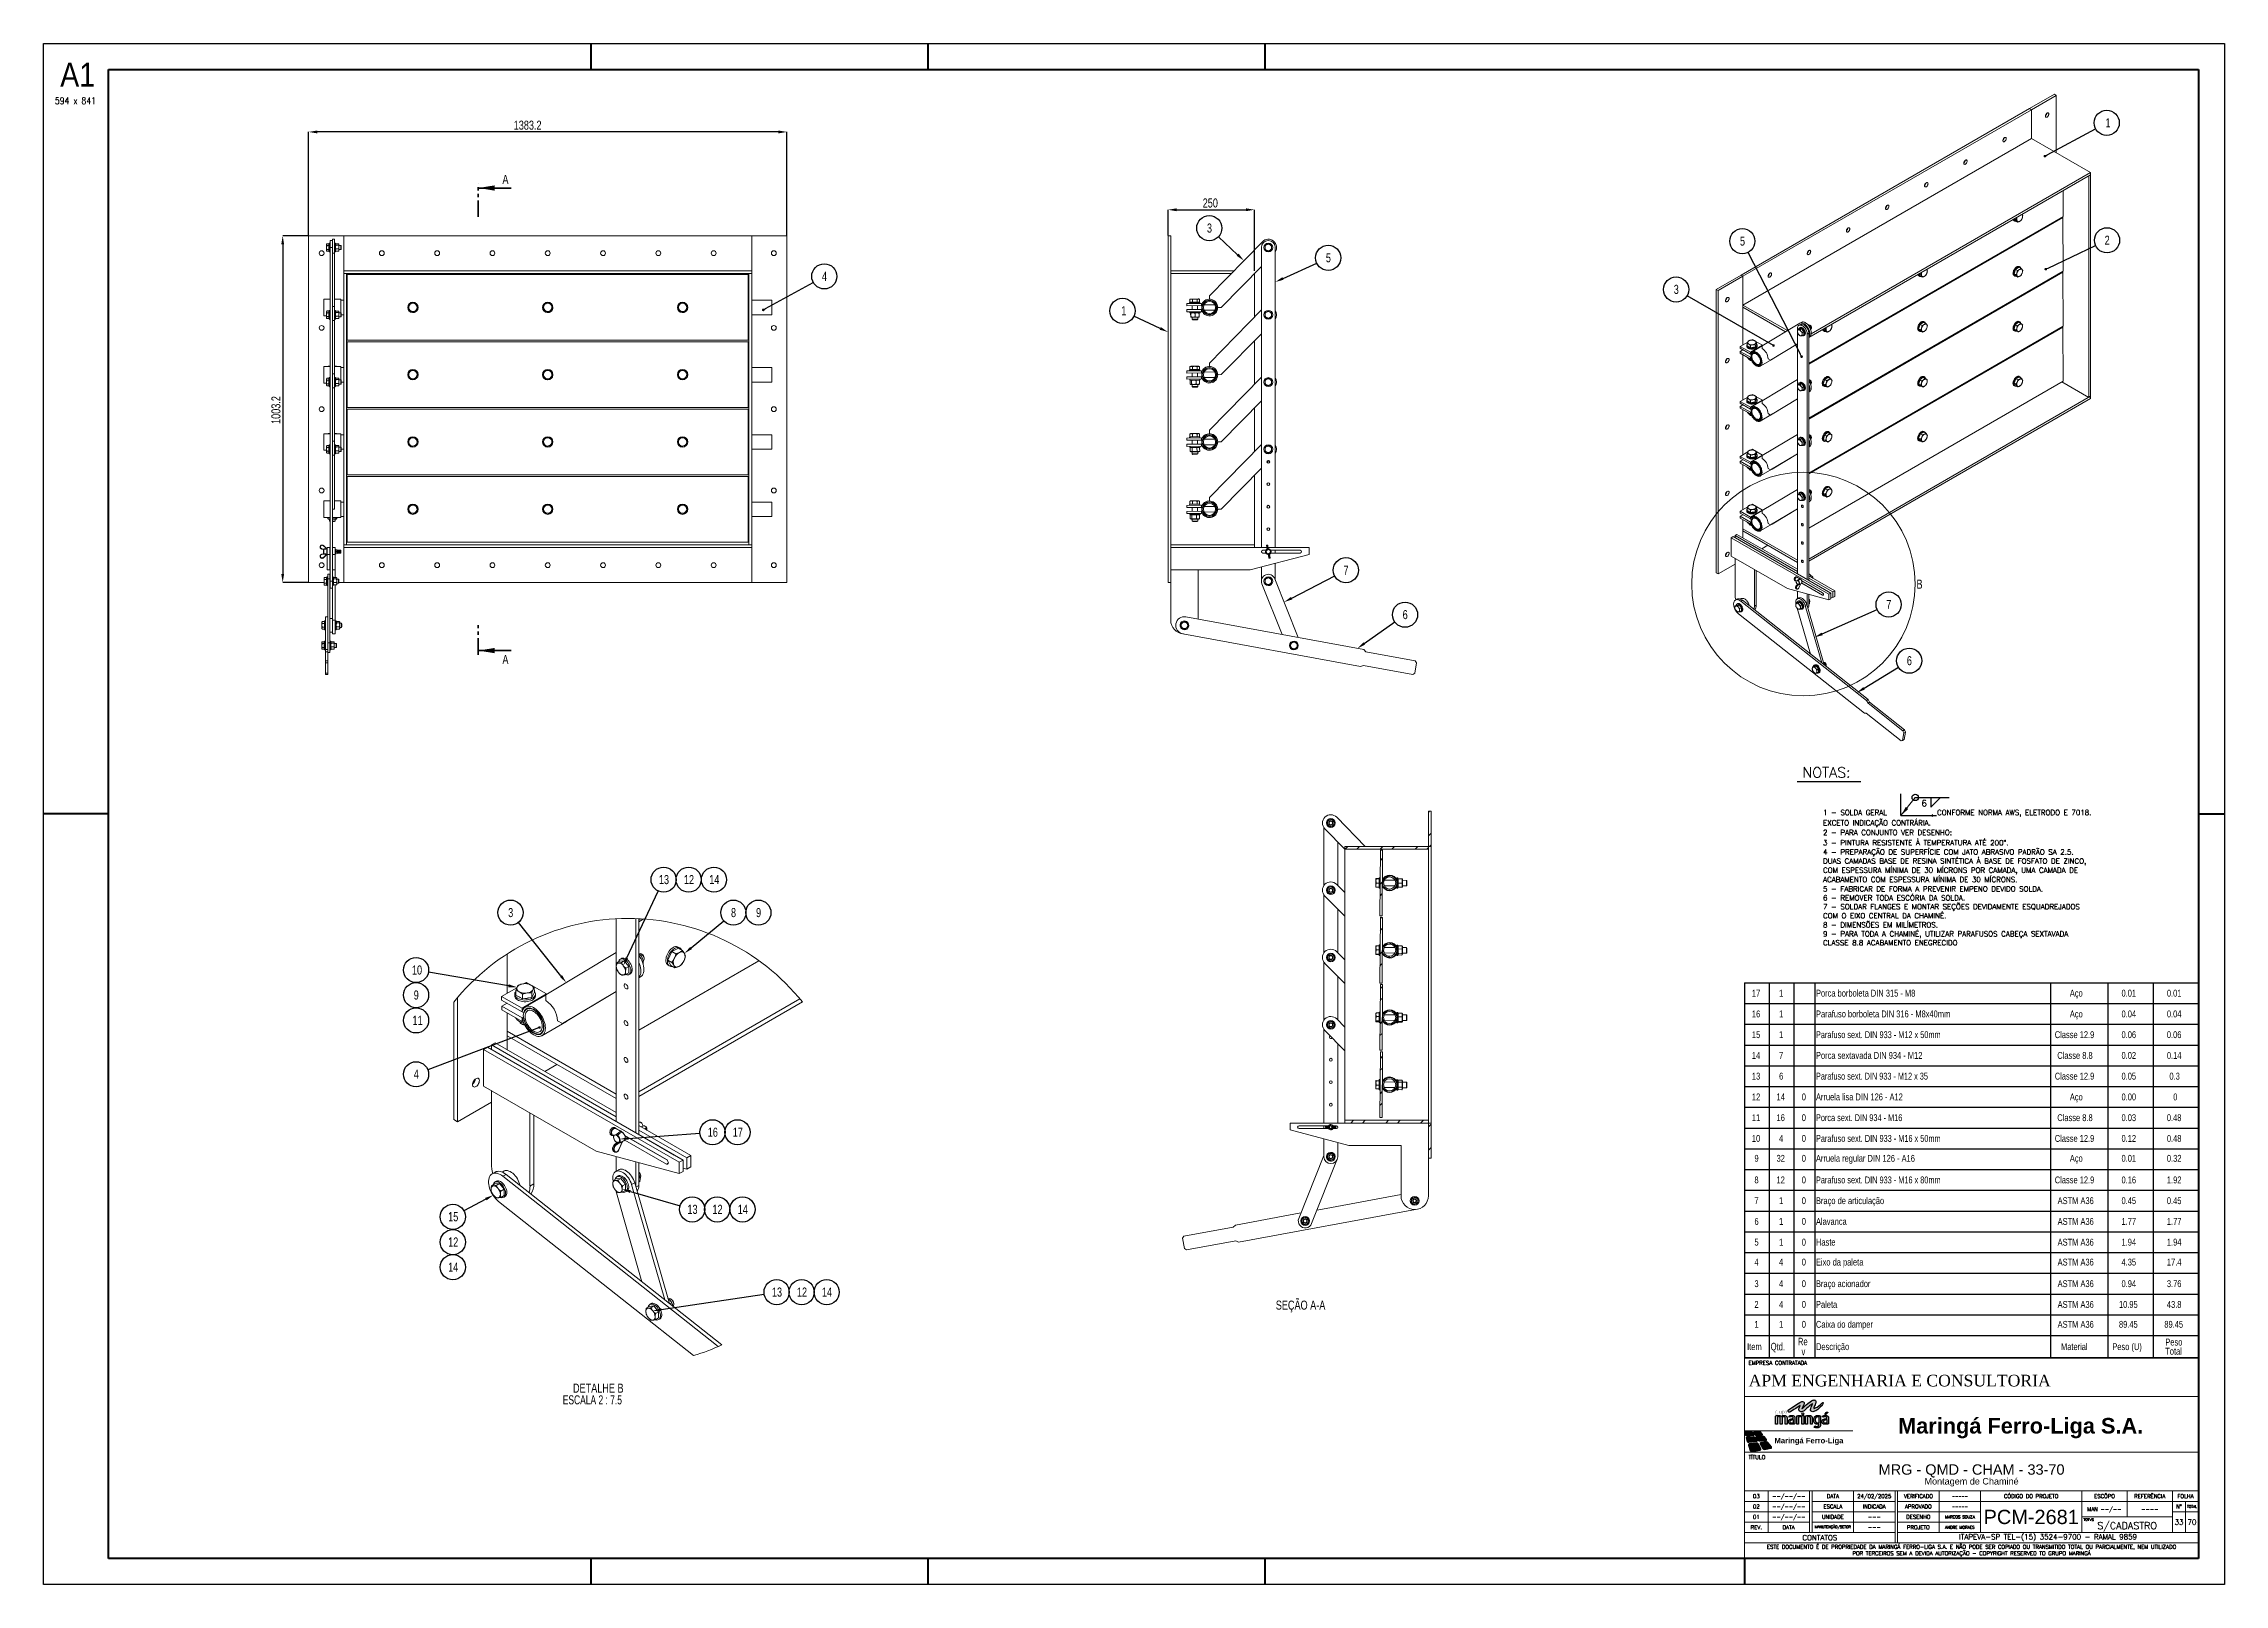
# Model space of a CAD drawing. Header units: millimetres. Extents: x 5983 to 6824, y 1301 to 1895.
import ezdxf
from ezdxf.enums import TextEntityAlignment as Align

# ---------------------------------------------------------------- set-up
doc = ezdxf.new("R2010")
doc.units = ezdxf.units.MM
doc.linetypes.add('SLD-Mista-dupla', pattern=[12.7, 6.35, -1.27, 1.27, -1.27, 1.27, -1.27])
doc.linetypes.add('SLD-Sólida', pattern=[0])
for name, color, linetype, lineweight in [('CARIMBO', 7, 'Continuous', 0), ('Cotas', 13, 'Continuous', 25), ('Simbologia', 7, 'Continuous', 30), ('Textos e Notas', 7, 'Continuous', 30)]:
    doc.layers.add(name, color=color, linetype=linetype, lineweight=lineweight)
for name, color, linetype in [('COTA', 1, 'SLD-Sólida'), ('FOLHA', 7, 'Continuous'), ('FORMATO', 90, 'SLD-Sólida'), ('HACHURA', 4, 'SLD-Sólida'), ('redd', 1, 'Continuous'), ('TEXTO', 7, 'SLD-Sólida')]:
    doc.layers.add(name, color=color, linetype=linetype)
doc.styles.add('2.5', font='romans.shx', dxfattribs={"height": 2.5})
doc.styles.add('ARIAL', font='arial.ttf', dxfattribs={"height": 3})
doc.styles.add('RMN', font='ROMANS9.SHX', dxfattribs={"width": 0.85})
doc.styles.add('Régua 175', font='simplex.shx', dxfattribs={"height": 4})
doc.styles.add('Régua 80', font='simplex.shx', dxfattribs={"height": 2})
doc.styles.add('SLDTEXTSTYLE5', font='TXT', dxfattribs={"width": 0.75})
doc.styles.add('SLDTEXTSTYLE6', font='TXT', dxfattribs={"width": 0.7})
doc.styles.add('SLDTEXTSTYLE7', font='TXT', dxfattribs={"width": 0.698276})
doc.styles.add('SLDTEXTSTYLE8', font='TXT', dxfattribs={"width": 0.696429})
doc.styles.add('SSN', font='sas_____.pfb', dxfattribs={"width": 0.85})
doc.styles.add('Style-simplex', font='simplex.shx')
doc.styles.add('TEXTO 1.5MM', font='romans.shx', dxfattribs={"height": 1.5})
doc.styles.add('TEXTO 2MM', font='ROMANS.SHX', dxfattribs={"height": 2})
doc.styles.add('TEXTO 3MM', font='ROMANS.SHX', dxfattribs={"height": 3})
doc.styles.add('TIPO 2 - ARIAL', font='arial.ttf', dxfattribs={"height": 3})
doc.dimstyles.new('Mecanica', dxfattribs={"dimtxt": 2.5, "dimasz": 3.75, "dimexe": 1.25, "dimexo": 1.25, "dimgap": 1.25, "dimtad": 1, "dimzin": 11, "dimtxsty": 'Style-simplex', "dimcen": 0.09, "dimclrd": 13, "dimclre": 13, "dimclrt": 7, "dimazin": 2, "dimtfac": 0.5, "dimtmove": 0, "dimatfit": 3, "dimfxl": 1, "dimfrac": 2, "dimtzin": 11, "dimlwd": 0, "dimlwe": 0, "dimarcsym": 0})

msp = doc.modelspace()

# ---------------------------------------------------------------- texts
at = {"style": 'SLDTEXTSTYLE5', "width": 0.75}
for s, p in [('A', (6160.19, 1840.65)), ('B', (6705.51, 1684.62)), ('A', (6160.19, 1655.57))]:
    msp.add_text(s, height=3.5, dxfattribs=at).set_placement(p)
at = {"layer": 'CARIMBO', "attachment_point": 4, "style": 'TEXTO 2MM'}
for s, insert, char_height, width in [('\\pxi1;{\\Ftimes|c0;APM ENGENHARIA E CONSULTORIA}', (6636.29, 1379.28), 4.5, 127.743), ('\\pxi1;EMPRESA CONTRATADA', (6639.25, 1386.12), 1.5, 35.1426)]:
    msp.add_mtext(s, dxfattribs=dict(at, insert=insert, char_height=char_height, width=width))
at = {"layer": 'COTA', "style": 'SLDTEXTSTYLE5', "width": 0.75}
for s, p in [('1383.2', (6164.54, 1861.57)), ('250', (6430.25, 1831.57))]:
    msp.add_text(s, height=3.5, dxfattribs=at).set_placement(p)
msp.add_text('1003.2', height=3.5, rotation=90, dxfattribs=at).set_placement((6074.58, 1748.13))
at = {"layer": 'FOLHA', "color": 1, "style": 'SSN', "width": 0.85}
msp.add_text('A1', height=9.265, dxfattribs=at).set_placement((5989.65, 1878.13))
at = {"layer": 'FOLHA', "style": 'RMN', "width": 0.85}
msp.add_text('594 x 841', height=2.58, dxfattribs=at).set_placement((5987.58, 1871.45))
at = {"layer": 'FORMATO', "style": 'SLDTEXTSTYLE5', "width": 0.75}
for s, p in [('1', (6778.4, 1862.5)), ('3', (6431.88, 1821.9)), ('5', (6637.44, 1816.87)), ('2', (6778.08, 1817.21)), ('5', (6477.74, 1810.44)), ('4', (6283.41, 1803.29)), ('3', (6611.9, 1798.26)), ('1', (6398.83, 1790.01)), ('7', (6484.55, 1690.01)), ('6', (6507.36, 1672.87)), ('7', (6693.86, 1676.8)), ('6', (6701.8, 1655.12)), ('13', (6220.53, 1570.71)), ('12', (6230.18, 1570.71)), ('14', (6239.94, 1570.71)), ('3', (6162.41, 1558)), ('8', (6248.34, 1558)), ('9', (6257.99, 1558)), ('10', (6125.29, 1535.87)), ('9', (6125.98, 1526.22)), ('11', (6125.51, 1516.46)), ('4', (6125.98, 1495.68)), ('16', (6239.37, 1473.32)), ('17', (6249.02, 1473.32)), ('13', (6231.54, 1443.58)), ('12', (6241.19, 1443.58)), ('14', (6250.95, 1443.58)), ('15', (6139.26, 1440.75)), ('12', (6139.26, 1430.99)), ('14', (6139.26, 1421.34)), ('13', (6264.12, 1411.69)), ('12', (6273.76, 1411.69)), ('14', (6283.41, 1411.69))]:
    msp.add_text(s, height=3.5, dxfattribs=at).set_placement(p)
at = {"layer": 'TEXTO'}
for s, style, width, p in [('SEÇÃO A-A', 'SLDTEXTSTYLE5', 0.75, (6458.43, 1406.66)), ('ESCALA 2 : 7.5', 'SLDTEXTSTYLE8', 0.696429, (6183.46, 1370.14)), ('DETALHE B', 'SLDTEXTSTYLE5', 0.75, (6187.4, 1374.67))]:
    msp.add_text(s, height=3.5, dxfattribs=dict(at, style=style, width=width)).set_placement(p)

# ---------------------------------------------------------------- blocks, each defined once
blk = doc.blocks.new('A$C2c571835')
at = {"layer": 'TEXTO'}
for p, q in [((0, 144.56), (0, 136.56)), ((0, 144.56), (9.5, 144.56)), ((9.5, 144.56), (9.5, 136.56)), ((9.5, 144.56), (19, 144.56)), ((19, 144.56), (19, 136.56)), ((19, 144.56), (27, 144.56)), ((27, 144.56), (27, 136.56)), ((27, 144.56), (118, 144.56)), ((118, 144.56), (118, 136.56)), ((118, 144.56), (140, 144.56)), ((140, 144.56), (140, 136.56)), ((140, 144.56), (157.5, 144.56)), ((157.5, 144.56), (157.5, 136.56)), ((157.5, 144.56), (175, 144.56)), ((175, 144.56), (175, 136.56)), ((0, 136.56), (0, 128.56)), ((0, 136.56), (9.5, 136.56)), ((9.5, 136.56), (9.5, 128.56)), ((9.5, 136.56), (19, 136.56)), ((19, 136.56), (19, 128.56)), ((19, 136.56), (27, 136.56)), ((27, 136.56), (27, 128.56)), ((27, 136.56), (118, 136.56)), ((118, 136.56), (118, 128.56)), ((118, 136.56), (140, 136.56)), ((140, 136.56), (140, 128.56)), ((140, 136.56), (157.5, 136.56)), ((157.5, 136.56), (157.5, 128.56)), ((157.5, 136.56), (175, 136.56)), ((175, 136.56), (175, 128.56)), ((0, 128.56), (0, 120.56)), ((0, 128.56), (9.5, 128.56)), ((9.5, 128.56), (9.5, 120.56)), ((9.5, 128.56), (19, 128.56)), ((19, 128.56), (19, 120.56)), ((19, 128.56), (27, 128.56)), ((27, 128.56), (27, 120.56)), ((27, 128.56), (118, 128.56)), ((118, 128.56), (118, 120.56)), ((118, 128.56), (140, 128.56)), ((140, 128.56), (140, 120.56)), ((140, 128.56), (157.5, 128.56)), ((157.5, 128.56), (157.5, 120.56)), ((157.5, 128.56), (175, 128.56)), ((175, 128.56), (175, 120.56)), ((0, 120.56), (0, 112.56)), ((0, 120.56), (9.5, 120.56)), ((9.5, 120.56), (9.5, 112.56)), ((9.5, 120.56), (19, 120.56)), ((19, 120.56), (19, 112.56)), ((19, 120.56), (27, 120.56)), ((27, 120.56), (27, 112.56)), ((27, 120.56), (118, 120.56)), ((118, 120.56), (118, 112.56)), ((118, 120.56), (140, 120.56)), ((140, 120.56), (140, 112.56)), ((140, 120.56), (157.5, 120.56)), ((157.5, 120.56), (157.5, 112.56)), ((157.5, 120.56), (175, 120.56)), ((175, 120.56), (175, 112.56)), ((0, 112.56), (0, 104.56)), ((0, 112.56), (9.5, 112.56)), ((9.5, 112.56), (9.5, 104.56)), ((9.5, 112.56), (19, 112.56)), ((19, 112.56), (19, 104.56)), ((19, 112.56), (27, 112.56)), ((27, 112.56), (27, 104.56)), ((27, 112.56), (118, 112.56)), ((118, 112.56), (118, 104.56)), ((118, 112.56), (140, 112.56)), ((140, 112.56), (140, 104.56)), ((140, 112.56), (157.5, 112.56)), ((157.5, 112.56), (157.5, 104.56)), ((157.5, 112.56), (175, 112.56)), ((175, 112.56), (175, 104.56)), ((0, 104.56), (0, 96.56)), ((0, 104.56), (9.5, 104.56)), ((9.5, 104.56), (9.5, 96.56)), ((9.5, 104.56), (19, 104.56)), ((19, 104.56), (19, 96.56)), ((19, 104.56), (27, 104.56)), ((27, 104.56), (27, 96.56)), ((27, 104.56), (118, 104.56)), ((118, 104.56), (118, 96.56)), ((118, 104.56), (140, 104.56)), ((140, 104.56), (140, 96.56)), ((140, 104.56), (157.5, 104.56)), ((157.5, 104.56), (157.5, 96.56)), ((157.5, 104.56), (175, 104.56)), ((175, 104.56), (175, 96.56)), ((0, 96.56), (0, 88.56)), ((0, 96.56), (9.5, 96.56)), ((9.5, 96.56), (9.5, 88.56)), ((9.5, 96.56), (19, 96.56)), ((19, 96.56), (19, 88.56)), ((19, 96.56), (27, 96.56)), ((27, 96.56), (27, 88.56)), ((27, 96.56), (118, 96.56)), ((118, 96.56), (118, 88.56)), ((118, 96.56), (140, 96.56)), ((140, 96.56), (140, 88.56)), ((140, 96.56), (157.5, 96.56)), ((157.5, 96.56), (157.5, 88.56)), ((157.5, 96.56), (175, 96.56)), ((175, 96.56), (175, 88.56)), ((0, 88.56), (0, 80.56)), ((0, 88.56), (9.5, 88.56)), ((9.5, 88.56), (9.5, 80.56)), ((9.5, 88.56), (19, 88.56)), ((19, 88.56), (19, 80.56)), ((19, 88.56), (27, 88.56)), ((27, 88.56), (27, 80.56)), ((27, 88.56), (118, 88.56)), ((118, 88.56), (118, 80.56)), ((118, 88.56), (140, 88.56)), ((140, 88.56), (140, 80.56)), ((140, 88.56), (157.5, 88.56)), ((157.5, 88.56), (157.5, 80.56)), ((157.5, 88.56), (175, 88.56)), ((175, 88.56), (175, 80.56)), ((0, 80.56), (0, 72.56)), ((0, 80.56), (9.5, 80.56)), ((9.5, 80.56), (9.5, 72.56)), ((9.5, 80.56), (19, 80.56)), ((19, 80.56), (19, 72.56)), ((19, 80.56), (27, 80.56)), ((27, 80.56), (27, 72.56)), ((27, 80.56), (118, 80.56)), ((118, 80.56), (118, 72.56)), ((118, 80.56), (140, 80.56)), ((140, 80.56), (140, 72.56)), ((140, 80.56), (157.5, 80.56)), ((157.5, 80.56), (157.5, 72.56)), ((157.5, 80.56), (175, 80.56)), ((175, 80.56), (175, 72.56)), ((0, 72.56), (0, 64.56)), ((0, 72.56), (9.5, 72.56)), ((9.5, 72.56), (9.5, 64.56)), ((9.5, 72.56), (19, 72.56)), ((19, 72.56), (19, 64.56)), ((19, 72.56), (27, 72.56)), ((27, 72.56), (27, 64.56)), ((27, 72.56), (118, 72.56)), ((118, 72.56), (118, 64.56)), ((118, 72.56), (140, 72.56)), ((140, 72.56), (140, 64.56)), ((140, 72.56), (157.5, 72.56)), ((157.5, 72.56), (157.5, 64.56)), ((157.5, 72.56), (175, 72.56)), ((175, 72.56), (175, 64.56)), ((0, 64.56), (0, 56.56)), ((0, 64.56), (9.5, 64.56)), ((9.5, 64.56), (9.5, 56.56)), ((9.5, 64.56), (19, 64.56)), ((19, 64.56), (19, 56.56)), ((19, 64.56), (27, 64.56)), ((27, 64.56), (27, 56.56)), ((27, 64.56), (118, 64.56)), ((118, 64.56), (118, 56.56)), ((118, 64.56), (140, 64.56)), ((140, 64.56), (140, 56.56)), ((140, 64.56), (157.5, 64.56)), ((157.5, 64.56), (157.5, 56.56)), ((157.5, 64.56), (175, 64.56)), ((175, 64.56), (175, 56.56)), ((0, 56.56), (0, 48.56)), ((0, 56.56), (9.5, 56.56)), ((9.5, 56.56), (9.5, 48.56)), ((9.5, 56.56), (19, 56.56)), ((19, 56.56), (19, 48.56)), ((19, 56.56), (27, 56.56)), ((27, 56.56), (27, 48.56)), ((27, 56.56), (118, 56.56)), ((118, 56.56), (118, 48.56)), ((118, 56.56), (140, 56.56)), ((140, 56.56), (140, 48.56)), ((140, 56.56), (157.5, 56.56)), ((157.5, 56.56), (157.5, 48.56)), ((157.5, 56.56), (175, 56.56)), ((175, 56.56), (175, 48.56)), ((0, 48.56), (0, 40.56)), ((0, 48.56), (9.5, 48.56)), ((9.5, 48.56), (9.5, 40.56)), ((9.5, 48.56), (19, 48.56)), ((19, 48.56), (19, 40.56)), ((19, 48.56), (27, 48.56)), ((27, 48.56), (27, 40.56)), ((27, 48.56), (118, 48.56)), ((118, 48.56), (118, 40.56)), ((118, 48.56), (140, 48.56)), ((140, 48.56), (140, 40.56)), ((140, 48.56), (157.5, 48.56)), ((157.5, 48.56), (157.5, 40.56)), ((157.5, 48.56), (175, 48.56)), ((175, 48.56), (175, 40.56)), ((0, 40.56), (0, 32.56)), ((0, 40.56), (9.5, 40.56)), ((9.5, 40.56), (9.5, 32.56)), ((9.5, 40.56), (19, 40.56)), ((19, 40.56), (19, 32.56)), ((19, 40.56), (27, 40.56)), ((27, 40.56), (27, 32.56)), ((27, 40.56), (118, 40.56)), ((118, 40.56), (118, 32.56)), ((118, 40.56), (140, 40.56)), ((140, 40.56), (140, 32.56)), ((140, 40.56), (157.5, 40.56)), ((157.5, 40.56), (157.5, 32.56)), ((157.5, 40.56), (175, 40.56)), ((175, 40.56), (175, 32.56)), ((0, 32.56), (0, 24.56)), ((0, 32.56), (9.5, 32.56)), ((9.5, 32.56), (9.5, 24.56)), ((9.5, 32.56), (19, 32.56)), ((19, 32.56), (19, 24.56)), ((19, 32.56), (27, 32.56)), ((27, 32.56), (27, 24.56)), ((27, 32.56), (118, 32.56)), ((118, 32.56), (118, 24.56)), ((118, 32.56), (140, 32.56)), ((140, 32.56), (140, 24.56)), ((140, 32.56), (157.5, 32.56)), ((157.5, 32.56), (157.5, 24.56)), ((157.5, 32.56), (175, 32.56)), ((175, 32.56), (175, 24.56)), ((0, 24.56), (0, 16.56)), ((0, 24.56), (9.5, 24.56)), ((9.5, 24.56), (9.5, 16.56)), ((9.5, 24.56), (19, 24.56)), ((19, 24.56), (19, 16.56)), ((19, 24.56), (27, 24.56)), ((27, 24.56), (27, 16.56)), ((27, 24.56), (118, 24.56)), ((118, 24.56), (118, 16.56)), ((118, 24.56), (140, 24.56)), ((140, 24.56), (140, 16.56)), ((140, 24.56), (157.5, 24.56)), ((157.5, 24.56), (157.5, 16.56)), ((157.5, 24.56), (175, 24.56)), ((175, 24.56), (175, 16.56)), ((0, 16.56), (0, 8.56)), ((0, 16.56), (9.5, 16.56)), ((0, 8.56), (0, 0)), ((0, 8.56), (9.5, 8.56)), ((9.5, 16.56), (9.5, 8.56)), ((9.5, 16.56), (19, 16.56)), ((9.5, 8.56), (9.5, 0)), ((9.5, 8.56), (19, 8.56)), ((19, 16.56), (19, 8.56)), ((19, 16.56), (27, 16.56)), ((19, 8.56), (19, 0)), ((19, 8.56), (27, 8.56)), ((27, 16.56), (27, 8.56)), ((27, 16.56), (118, 16.56)), ((27, 8.56), (27, 0)), ((27, 8.56), (118, 8.56)), ((118, 16.56), (118, 8.56)), ((118, 16.56), (140, 16.56)), ((118, 8.56), (118, 0)), ((118, 8.56), (140, 8.56)), ((140, 16.56), (140, 8.56)), ((140, 16.56), (157.5, 16.56)), ((140, 8.56), (140, 0)), ((140, 8.56), (157.5, 8.56)), ((157.5, 16.56), (157.5, 8.56)), ((157.5, 16.56), (175, 16.56)), ((157.5, 8.56), (157.5, 0)), ((157.5, 8.56), (175, 8.56)), ((175, 16.56), (175, 8.56)), ((175, 8.56), (175, 0)), ((0, 0), (9.5, 0)), ((9.5, 0), (19, 0)), ((19, 0), (27, 0)), ((27, 0), (118, 0)), ((118, 0), (140, 0)), ((140, 0), (157.5, 0)), ((157.5, 0), (175, 0))]:
    blk.add_line(p, q, dxfattribs=at)
at = {"layer": 'TEXTO', "linetype": 'SLD-Sólida'}
blk.add_line((175, 0), (0, 0), dxfattribs=at)
at = {"layer": 'TEXTO'}
for s, height, style, width, p in [('17', 2.646, 'SLDTEXTSTYLE5', 0.75, (2.8, 139.23)), ('1', 2.65, 'SLDTEXTSTYLE5', 0.75, (13.27, 139.23)), ('Porca borboleta DIN 315 - M8', 2.6458, 'SLDTEXTSTYLE5', 0.75, (27.5, 139.23)), ('Aço', 2.646, 'SLDTEXTSTYLE5', 0.75, (125.4, 139.23)), ('0.01', 2.646, 'SLDTEXTSTYLE5', 0.75, (145.33, 139.23)), ('0.01', 2.646, 'SLDTEXTSTYLE5', 0.75, (162.83, 139.23)), ('16', 2.646, 'SLDTEXTSTYLE5', 0.75, (2.8, 131.23)), ('1', 2.65, 'SLDTEXTSTYLE5', 0.75, (13.27, 131.23)), ('Parafuso borboleta DIN 316 - M8x40mm', 2.6458, 'SLDTEXTSTYLE5', 0.75, (27.5, 131.23)), ('Aço', 2.646, 'SLDTEXTSTYLE5', 0.75, (125.4, 131.23)), ('0.04', 2.646, 'SLDTEXTSTYLE5', 0.75, (145.33, 131.23)), ('0.04', 2.646, 'SLDTEXTSTYLE5', 0.75, (162.83, 131.23)), ('15', 2.646, 'SLDTEXTSTYLE5', 0.75, (2.8, 123.23)), ('14', 2.646, 'SLDTEXTSTYLE5', 0.75, (2.8, 115.23)), ('7', 2.65, 'SLDTEXTSTYLE5', 0.75, (13.27, 115.23)), ('1', 2.65, 'SLDTEXTSTYLE5', 0.75, (13.27, 123.23)), ('Parafuso sext. DIN 933 - M12 x 50mm', 2.6458, 'SLDTEXTSTYLE6', 0.7, (27.5, 123.23)), ('Porca sextavada DIN 934 - M12', 2.6458, 'SLDTEXTSTYLE5', 0.75, (27.5, 115.23)), ('Classe 12.9', 2.6458, 'SLDTEXTSTYLE5', 0.75, (119.59, 123.23)), ('Classe 8.8', 2.646, 'SLDTEXTSTYLE5', 0.75, (120.57, 115.23)), ('0.06', 2.646, 'SLDTEXTSTYLE5', 0.75, (145.33, 123.23)), ('0.02', 2.646, 'SLDTEXTSTYLE5', 0.75, (145.33, 115.23)), ('0.06', 2.646, 'SLDTEXTSTYLE5', 0.75, (162.83, 123.23)), ('0.14', 2.646, 'SLDTEXTSTYLE5', 0.75, (162.83, 115.23)), ('13', 2.646, 'SLDTEXTSTYLE5', 0.75, (2.8, 107.23)), ('6', 2.65, 'SLDTEXTSTYLE5', 0.75, (13.27, 107.23)), ('Parafuso sext. DIN 933 - M12 x 35', 2.6458, 'SLDTEXTSTYLE7', 0.69697, (27.5, 107.23)), ('Classe 12.9', 2.6458, 'SLDTEXTSTYLE5', 0.75, (119.59, 107.23)), ('0.05', 2.646, 'SLDTEXTSTYLE5', 0.75, (145.33, 107.23)), ('0.3', 2.646, 'SLDTEXTSTYLE5', 0.75, (163.81, 107.23)), ('12', 2.646, 'SLDTEXTSTYLE5', 0.75, (2.8, 99.23)), ('14', 2.646, 'SLDTEXTSTYLE5', 0.75, (12.3, 99.23)), ('0', 2.65, 'SLDTEXTSTYLE5', 0.75, (22.02, 99.23)), ('Arruela lisa DIN 126 - A12', 2.6458, 'SLDTEXTSTYLE5', 0.75, (27.5, 99.23)), ('Aço', 2.646, 'SLDTEXTSTYLE5', 0.75, (125.4, 99.23)), ('0.00', 2.646, 'SLDTEXTSTYLE5', 0.75, (145.33, 99.23)), ('0', 2.65, 'SLDTEXTSTYLE5', 0.75, (165.27, 99.23)), ('11', 2.646, 'SLDTEXTSTYLE5', 0.75, (2.8, 91.23)), ('16', 2.646, 'SLDTEXTSTYLE5', 0.75, (12.3, 91.23)), ('0', 2.65, 'SLDTEXTSTYLE5', 0.75, (22.02, 91.23)), ('Porca sext. DIN 934 - M16', 2.6458, 'SLDTEXTSTYLE6', 0.7, (27.5, 91.23)), ('Classe 8.8', 2.646, 'SLDTEXTSTYLE5', 0.75, (120.57, 91.23)), ('0.03', 2.646, 'SLDTEXTSTYLE5', 0.75, (145.33, 91.23)), ('0.48', 2.646, 'SLDTEXTSTYLE5', 0.75, (162.83, 91.23)), ('10', 2.646, 'SLDTEXTSTYLE5', 0.75, (2.8, 83.23)), ('4', 2.65, 'SLDTEXTSTYLE5', 0.75, (13.27, 83.23)), ('0', 2.65, 'SLDTEXTSTYLE5', 0.75, (22.02, 83.23)), ('Parafuso sext. DIN 933 - M16 x 50mm', 2.6458, 'SLDTEXTSTYLE6', 0.7, (27.5, 83.23)), ('Classe 12.9', 2.6458, 'SLDTEXTSTYLE5', 0.75, (119.59, 83.23)), ('0.12', 2.646, 'SLDTEXTSTYLE5', 0.75, (145.33, 83.23)), ('0.48', 2.646, 'SLDTEXTSTYLE5', 0.75, (162.83, 83.23)), ('9', 2.65, 'SLDTEXTSTYLE5', 0.75, (3.77, 75.56)), ('32', 2.646, 'SLDTEXTSTYLE5', 0.75, (12.3, 75.56)), ('0', 2.65, 'SLDTEXTSTYLE5', 0.75, (22.02, 75.56)), ('Arruela regular DIN 126 - A16', 2.6458, 'SLDTEXTSTYLE5', 0.75, (27.5, 75.56)), ('Aço', 2.646, 'SLDTEXTSTYLE5', 0.75, (125.4, 75.56)), ('0.01', 2.646, 'SLDTEXTSTYLE5', 0.75, (145.33, 75.56)), ('0.32', 2.646, 'SLDTEXTSTYLE5', 0.75, (162.83, 75.56)), ('8', 2.65, 'SLDTEXTSTYLE5', 0.75, (3.77, 67.23)), ('12', 2.646, 'SLDTEXTSTYLE5', 0.75, (12.3, 67.23)), ('0', 2.65, 'SLDTEXTSTYLE5', 0.75, (22.02, 67.23)), ('Parafuso sext. DIN 933 - M16 x 80mm', 2.6458, 'SLDTEXTSTYLE6', 0.7, (27.5, 67.23)), ('Classe 12.9', 2.6458, 'SLDTEXTSTYLE5', 0.75, (119.59, 67.23)), ('0.16', 2.646, 'SLDTEXTSTYLE5', 0.75, (145.33, 67.23)), ('1.92', 2.646, 'SLDTEXTSTYLE5', 0.75, (162.83, 67.23)), ('7', 2.65, 'SLDTEXTSTYLE5', 0.75, (3.77, 59.23)), ('1', 2.65, 'SLDTEXTSTYLE5', 0.75, (13.27, 59.23)), ('0', 2.65, 'SLDTEXTSTYLE5', 0.75, (22.02, 59.23)), ('Braço de articulação', 2.6458, 'SLDTEXTSTYLE5', 0.75, (27.5, 59.23)), ('ASTM A36', 2.646, 'SLDTEXTSTYLE5', 0.75, (120.69, 59.23)), ('0.45', 2.646, 'SLDTEXTSTYLE5', 0.75, (145.33, 59.23)), ('0.45', 2.646, 'SLDTEXTSTYLE5', 0.75, (162.83, 59.23)), ('6', 2.65, 'SLDTEXTSTYLE5', 0.75, (3.77, 51.23)), ('1', 2.65, 'SLDTEXTSTYLE5', 0.75, (13.27, 51.23)), ('0', 2.65, 'SLDTEXTSTYLE5', 0.75, (22.02, 51.23)), ('Alavanca', 2.646, 'SLDTEXTSTYLE5', 0.75, (27.5, 51.23)), ('ASTM A36', 2.646, 'SLDTEXTSTYLE5', 0.75, (120.69, 51.23)), ('1.77', 2.646, 'SLDTEXTSTYLE5', 0.75, (145.33, 51.23)), ('1.77', 2.646, 'SLDTEXTSTYLE5', 0.75, (162.83, 51.23)), ('5', 2.65, 'SLDTEXTSTYLE5', 0.75, (3.77, 43.23)), ('1', 2.65, 'SLDTEXTSTYLE5', 0.75, (13.27, 43.23)), ('0', 2.65, 'SLDTEXTSTYLE5', 0.75, (22.02, 43.23)), ('Haste', 2.646, 'SLDTEXTSTYLE5', 0.75, (27.5, 43.23)), ('ASTM A36', 2.646, 'SLDTEXTSTYLE5', 0.75, (120.69, 43.23)), ('1.94', 2.646, 'SLDTEXTSTYLE5', 0.75, (145.33, 43.23)), ('1.94', 2.646, 'SLDTEXTSTYLE5', 0.75, (162.83, 43.23)), ('4', 2.65, 'SLDTEXTSTYLE5', 0.75, (3.77, 35.56)), ('4', 2.65, 'SLDTEXTSTYLE5', 0.75, (13.27, 35.56)), ('0', 2.65, 'SLDTEXTSTYLE5', 0.75, (22.02, 35.56)), ('Eixo da paleta', 2.6458, 'SLDTEXTSTYLE5', 0.75, (27.5, 35.56)), ('ASTM A36', 2.646, 'SLDTEXTSTYLE5', 0.75, (120.69, 35.56)), ('4.35', 2.646, 'SLDTEXTSTYLE5', 0.75, (145.33, 35.56)), ('17.4', 2.646, 'SLDTEXTSTYLE5', 0.75, (162.83, 35.56)), ('3', 2.65, 'SLDTEXTSTYLE5', 0.75, (3.77, 27.23)), ('4', 2.65, 'SLDTEXTSTYLE5', 0.75, (13.27, 27.23)), ('0', 2.65, 'SLDTEXTSTYLE5', 0.75, (22.02, 27.23)), ('Braço acionador', 2.6458, 'SLDTEXTSTYLE5', 0.75, (27.5, 27.23)), ('ASTM A36', 2.646, 'SLDTEXTSTYLE5', 0.75, (120.69, 27.23)), ('0.94', 2.646, 'SLDTEXTSTYLE5', 0.75, (145.33, 27.23)), ('3.76', 2.646, 'SLDTEXTSTYLE5', 0.75, (162.83, 27.23)), ('2', 2.65, 'SLDTEXTSTYLE5', 0.75, (3.77, 19.23)), ('4', 2.65, 'SLDTEXTSTYLE5', 0.75, (13.27, 19.23)), ('0', 2.65, 'SLDTEXTSTYLE5', 0.75, (22.02, 19.23)), ('Paleta', 2.646, 'SLDTEXTSTYLE5', 0.75, (27.5, 19.23)), ('ASTM A36', 2.646, 'SLDTEXTSTYLE5', 0.75, (120.69, 19.23)), ('10.95', 2.646, 'SLDTEXTSTYLE5', 0.75, (144.35, 19.23)), ('43.8', 2.646, 'SLDTEXTSTYLE5', 0.75, (162.83, 19.23)), ('1', 2.65, 'SLDTEXTSTYLE5', 0.75, (3.77, 11.56)), ('1', 2.65, 'SLDTEXTSTYLE5', 0.75, (13.27, 11.56)), ('0', 2.65, 'SLDTEXTSTYLE5', 0.75, (22.02, 11.56)), ('Caixa do damper', 2.6458, 'SLDTEXTSTYLE5', 0.75, (27.5, 11.56)), ('ASTM A36', 2.646, 'SLDTEXTSTYLE5', 0.75, (120.69, 11.56)), ('89.45', 2.646, 'SLDTEXTSTYLE5', 0.75, (144.35, 11.56)), ('89.45', 2.646, 'SLDTEXTSTYLE5', 0.75, (161.85, 11.56)), ('Item', 2.646, 'SLDTEXTSTYLE5', 0.75, (0.95, 2.95)), ('Qtd.', 2.91, 'SLDTEXTSTYLE5', 0.75, (10.04, 2.85)), ('Re', 2.91, 'SLDTEXTSTYLE5', 0.75, (20.56, 4.79)), ('v', 2.91, 'SLDTEXTSTYLE5', 0.75, (21.92, 0.91)), ('Descrição', 2.646, 'SLDTEXTSTYLE5', 0.75, (27.5, 2.95)), ('Material', 2.646, 'SLDTEXTSTYLE5', 0.75, (121.99, 2.95)), ('Peso (U)', 2.646, 'SLDTEXTSTYLE5', 0.75, (141.78, 2.95)), ('Total', 2.646, 'SLDTEXTSTYLE5', 0.75, (162.19, 1.18)), ('Peso', 2.646, 'SLDTEXTSTYLE5', 0.75, (162.22, 4.71))]:
    blk.add_text(s, height=height, dxfattribs=dict(at, style=style, width=width)).set_placement(p)
blk = doc.blocks.new('CARIMBOO')
h = blk.add_hatch(color=30)
h.dxf.hatch_style = 1
h.paths.add_polyline_path([(664.2, 55.38, 0.524578), (664.27, 55.79), (663.43, 56.98, 0.284418), (662.96, 57.2), (660.77, 57.08, 0.454808), (660.56, 56.8), (661.35, 55.36, 0.23836), (662.01, 55.17)])
h.paths.add_polyline_path([(662.71, 57.54, 0.477619), (662.79, 57.86), (662.1, 58.79, 0.217222), (661.82, 58.92), (659.74, 58.9, 0.420948), (659.53, 58.69), (660.09, 57.65, 0.260595), (660.65, 57.41)])
h.paths.add_polyline_path([(659.26, 57.33, 0.59773), (659.47, 57.66), (658.98, 58.69, 0.276287), (658.58, 58.85), (656.32, 58.77, 0.531558), (656.13, 58.46), (656.47, 57.4, 0.260036), (656.94, 57.2)])
h = blk.add_hatch(color=30)
h.dxf.hatch_style = 1
h.paths.add_polyline_path([(661.93, 51.77, 0.549642), (662.18, 52.26), (661.23, 54.14, 0.317035), (660.52, 54.5), (657.88, 54.18, 0.466587), (657.54, 53.64), (658.13, 51.59, 0.343185), (658.97, 51.24)])
h.paths.add_polyline_path([(662.18, 54.66, 0.534853), (661.96, 54.21), (663, 52.32, 0.269583), (663.75, 52.05), (666.17, 52.46, 0.605972), (666.32, 52.97), (665.12, 54.61, 0.31406), (664.39, 54.92)])
h.paths.add_polyline_path([(660.38, 54.96, 0.45453), (660.65, 55.35), (659.91, 56.77, 0.259545), (659.42, 56.98), (657.06, 56.82, 0.424173), (656.72, 56.49), (657.15, 54.94, 0.29568), (657.63, 54.71)])
h.paths.add_polyline_path([(670.16, 53.19), (697.78, 53.19), (697.78, 57.52), (670.16, 57.52)], flags=9)
at = {"layer": 'redd'}
h = blk.add_hatch(color=256, dxfattribs=at)
h.dxf.hatch_style = 1
h.paths.add_polyline_path([(681.37, 69.1), (681.67, 69.33), (681.87, 69.47), (681.99, 69.53), (682.1, 69.56), (682.12, 69.52), (682.1, 69.41), (682.01, 69.23), (681.64, 68.37), (681.46, 67.86), (681.37, 67.38), (681.44, 67.01), (681.64, 66.76), (681.86, 66.6), (682.29, 66.55), (682.65, 66.6), (682.99, 66.72), (683.42, 66.9), (683.83, 67.14), (684.16, 67.41), (684.59, 67.78), (685.17, 68.31), (685.58, 68.73), (685.8, 69.02), (685.99, 69.33), (686.12, 69.56), (686.22, 69.82), (686.27, 69.96), (686.28, 70.04), (686.26, 70.08), (686.23, 70.11), (686.19, 70.1), (686.04, 70), (685.82, 69.83), (685.65, 69.69), (685.23, 69.33), (684.47, 68.75), (683.92, 68.37), (683.52, 68.14), (683.12, 67.93), (682.77, 67.77), (682.68, 67.73), (682.63, 67.77), (682.62, 67.81), (682.64, 67.91), (682.72, 68.12), (682.82, 68.41), (682.95, 68.77), (683.15, 69.2), (683.32, 69.67), (683.44, 70.05), (683.49, 70.39), (683.42, 70.66), (683.3, 70.84), (683.13, 70.98), (682.93, 71.06), (682.74, 71.08), (682.55, 71.06), (682.31, 70.98), (681.81, 70.75), (681.2, 70.36), (680.32, 69.67), (679.75, 69.18), (679.2, 68.66), (678.58, 68.06), (678.36, 67.87), (678.26, 67.79), (678.2, 67.73), (678.13, 67.73), (678.08, 67.76), (678.09, 67.84), (678.17, 67.98), (678.26, 68.17), (678.4, 68.46), (678.57, 68.79), (678.76, 69.1), (678.88, 69.36), (678.94, 69.61), (678.96, 69.88), (678.94, 70.07), (678.88, 70.22), (678.75, 70.35), (678.63, 70.43), (678.35, 70.51), (678.06, 70.49), (677.75, 70.37), (677.26, 70.12), (676.6, 69.7), (675.25, 68.8), (674.66, 68.42), (674.06, 68), (673.29, 67.49), (672.84, 67.19), (672.81, 67.13), (672.77, 67.02), (672.74, 66.84), (672.78, 66.66), (672.89, 66.52), (673.03, 66.42), (673.22, 66.36), (673.42, 66.37), (673.81, 66.59), (674.42, 66.99), (674.98, 67.36), (675.67, 67.81), (676.26, 68.21), (677.03, 68.72), (677.17, 68.81), (677.33, 68.92), (677.41, 68.92), (677.41, 68.87), (677.39, 68.79), (677.3, 68.62), (677.16, 68.32), (677, 67.97), (676.92, 67.62), (676.92, 67.33), (676.97, 67.08), (677.07, 66.88), (677.22, 66.73), (677.43, 66.63), (677.64, 66.58), (677.86, 66.55), (678.11, 66.56), (678.36, 66.61), (678.67, 66.76), (678.95, 66.92), (679.25, 67.17), (679.52, 67.42), (679.91, 67.8), (680.47, 68.34), (680.95, 68.78)])
h = blk.add_hatch(color=7, dxfattribs=at)
h.dxf.hatch_style = 1
h.paths.add_polyline_path([(670.48, 64.42), (670.52, 64.46), (670.56, 64.5), (670.6, 64.53), (670.65, 64.56), (670.71, 64.59), (670.77, 64.62), (670.83, 64.64), (670.89, 64.65), (670.97, 64.66), (671.03, 64.66), (671.11, 64.66), (671.18, 64.65), (671.24, 64.63), (671.31, 64.61), (671.37, 64.58), (671.44, 64.54), (671.49, 64.48), (671.53, 64.44), (671.58, 64.36), (671.61, 64.25), (671.62, 64.14), (671.62, 61.76), (672.34, 61.76), (672.34, 64.23), (672.33, 64.36), (672.29, 64.5), (672.24, 64.6), (672.18, 64.71), (672.11, 64.79), (672.03, 64.86), (671.92, 64.94), (671.81, 65), (671.69, 65.05), (671.57, 65.09), (671.45, 65.11), (671.33, 65.12), (671.23, 65.13), (671.13, 65.13), (671.01, 65.12), (670.82, 65.1), (670.61, 65.05), (670.42, 64.97), (670.24, 64.85), (670.15, 64.77), (670.01, 64.89), (669.86, 64.99), (669.73, 65.04), (669.59, 65.08), (669.47, 65.1), (669.34, 65.12), (669.1, 65.14), (668.89, 65.13), (668.59, 65.1), (668.3, 65.05), (668.08, 64.99), (667.88, 64.91), (667.88, 61.76), (668.6, 61.76), (668.6, 64.56), (668.69, 64.6), (668.76, 64.62), (668.84, 64.64), (668.92, 64.66), (669.03, 64.67), (669.12, 64.67), (669.23, 64.66), (669.32, 64.65), (669.41, 64.62), (669.47, 64.59), (669.55, 64.54), (669.61, 64.49), (669.66, 64.43), (669.7, 64.36), (669.74, 64.28), (669.75, 64.21), (669.75, 61.76), (670.48, 61.76)])
h.paths.add_polyline_path([(675.41, 64.13), (675.41, 64.21), (675.39, 64.28), (675.35, 64.44), (675.32, 64.53), (675.24, 64.68), (675.15, 64.79), (675.05, 64.89), (674.9, 64.98), (674.75, 65.05), (674.59, 65.1), (674.42, 65.13), (674.24, 65.14), (674.08, 65.14), (673.87, 65.12), (673.69, 65.1), (673.52, 65.05), (673.27, 64.97), (673.12, 64.91), (673.06, 64.88), (673.23, 64.47), (673.32, 64.52), (673.44, 64.56), (673.6, 64.61), (673.71, 64.63), (673.85, 64.65), (673.99, 64.67), (674.1, 64.67), (674.26, 64.65), (674.4, 64.62), (674.51, 64.58), (674.58, 64.51), (674.63, 64.45), (674.68, 64.34), (674.71, 64.22), (674.73, 64.08), (674.73, 63.92), (674.57, 63.91), (674.43, 63.89), (674.26, 63.87), (674.07, 63.84), (673.9, 63.79), (673.71, 63.73), (673.53, 63.66), (673.4, 63.59), (673.25, 63.5), (673.11, 63.37), (673.03, 63.27), (672.96, 63.15), (672.92, 63.05), (672.89, 62.95), (672.86, 62.77), (672.86, 62.59), (672.87, 62.49), (672.91, 62.36), (672.98, 62.21), (673.06, 62.09), (673.14, 62.01), (673.25, 61.93), (673.37, 61.86), (673.5, 61.81), (673.64, 61.76), (673.77, 61.73), (673.89, 61.71), (674.07, 61.7), (674.34, 61.7), (674.49, 61.7), (674.65, 61.71), (674.81, 61.74), (674.96, 61.78), (675.12, 61.82), (675.23, 61.85), (675.33, 61.89), (675.41, 61.93)])
h.paths.add_polyline_path([(673.63, 63.11), (673.67, 63.17), (673.72, 63.21), (673.77, 63.27), (673.82, 63.31), (673.87, 63.34), (673.96, 63.39), (674.05, 63.43), (674.17, 63.47), (674.27, 63.5), (674.36, 63.52), (674.47, 63.54), (674.6, 63.56), (674.73, 63.57), (674.73, 62.23), (674.71, 62.21), (674.68, 62.18), (674.64, 62.17), (674.58, 62.15), (674.49, 62.12), (674.39, 62.11), (674.27, 62.11), (674.15, 62.11), (674.07, 62.11), (673.96, 62.14), (673.82, 62.2), (673.74, 62.25), (673.67, 62.32), (673.65, 62.35), (673.62, 62.39), (673.6, 62.44), (673.58, 62.49), (673.56, 62.56), (673.55, 62.63), (673.55, 62.74), (673.55, 62.81), (673.55, 62.86), (673.56, 62.9), (673.57, 62.97), (673.59, 63.02)], flags=16)
h.paths.add_polyline_path([(676.82, 64.56), (676.88, 64.6), (676.97, 64.63), (677.08, 64.65), (677.21, 64.66), (677.34, 64.65), (677.45, 64.64), (677.52, 64.62), (677.66, 65.14), (677.36, 65.13), (677.15, 65.12), (676.99, 65.12), (676.82, 65.1), (676.65, 65.07), (676.5, 65.04), (676.39, 65.01), (676.27, 64.97), (676.18, 64.93), (676.1, 64.9), (676.1, 61.76), (676.82, 61.76)])
h.paths.add_polyline_path([(678.78, 65.06), (678.06, 65.06), (678.06, 61.76), (678.78, 61.76)])
h.paths.add_polyline_path([(678.06, 65.71, 1), (678.79, 65.71, 1)])
h.paths.add_polyline_path([(680.22, 64.57), (680.27, 64.59), (680.33, 64.61), (680.39, 64.63), (680.47, 64.64), (680.55, 64.66), (680.62, 64.66), (680.7, 64.67), (680.77, 64.67), (680.84, 64.66), (680.93, 64.64), (681.02, 64.62), (681.09, 64.59), (681.14, 64.56), (681.19, 64.53), (681.23, 64.49), (681.28, 64.44), (681.31, 64.37), (681.34, 64.3), (681.36, 64.23), (681.37, 64.15), (681.37, 61.76), (682.09, 61.76), (682.09, 64.28), (682.07, 64.38), (682.03, 64.5), (681.96, 64.64), (681.88, 64.73), (681.81, 64.81), (681.73, 64.89), (681.64, 64.94), (681.52, 65), (681.4, 65.05), (681.26, 65.1), (681.12, 65.12), (680.95, 65.13), (680.79, 65.14), (680.59, 65.14), (680.4, 65.13), (680.21, 65.1), (680.03, 65.07), (679.86, 65.03), (679.73, 64.99), (679.6, 64.95), (679.5, 64.89), (679.5, 61.76), (680.22, 61.76)])
h.paths.add_polyline_path([(685.3, 64.9), (685.21, 64.94), (685.08, 64.99), (684.91, 65.04), (684.75, 65.08), (684.58, 65.12), (684.36, 65.14), (684.14, 65.14), (683.96, 65.12), (683.76, 65.08), (683.61, 65.02), (683.45, 64.95), (683.3, 64.87), (683.19, 64.77), (683.07, 64.67), (682.97, 64.55), (682.89, 64.41), (682.81, 64.26), (682.75, 64.08), (682.71, 63.92), (682.68, 63.78), (682.65, 63.6), (682.64, 63.44), (682.64, 63.16), (682.65, 63.05), (682.67, 62.93), (682.7, 62.82), (682.72, 62.72), (682.75, 62.63), (682.82, 62.46), (682.88, 62.34), (682.95, 62.23), (683.03, 62.13), (683.12, 62.05), (683.22, 61.97), (683.3, 61.91), (683.38, 61.87), (683.47, 61.83), (683.58, 61.78), (683.7, 61.75), (683.82, 61.74), (683.93, 61.73), (684.07, 61.73), (684.19, 61.74), (684.34, 61.76), (684.48, 61.8), (684.56, 61.83), (684.61, 61.85), (684.61, 61.54), (684.59, 61.43), (684.57, 61.33), (684.53, 61.22), (684.46, 61.12), (684.37, 61.03), (684.27, 60.96), (684.14, 60.91), (684.02, 60.88), (683.87, 60.86), (683.73, 60.87), (683.58, 60.88), (683.39, 60.92), (683.27, 60.96), (683.15, 61.01), (683.04, 61.06), (682.85, 60.59), (682.95, 60.54), (683.09, 60.49), (683.23, 60.44), (683.4, 60.41), (683.55, 60.38), (683.74, 60.37), (684.11, 60.37), (684.19, 60.38), (684.32, 60.4), (684.43, 60.42), (684.55, 60.46), (684.64, 60.5), (684.74, 60.55), (684.83, 60.61), (684.93, 60.68), (684.99, 60.74), (685.05, 60.81), (685.1, 60.88), (685.14, 60.96), (685.19, 61.06), (685.23, 61.15), (685.27, 61.27), (685.3, 61.37), (685.3, 61.45), (685.3, 61.53)])
h.paths.add_polyline_path([(683.41, 63.98), (683.44, 64.09), (683.47, 64.17), (683.5, 64.24), (683.53, 64.31), (683.58, 64.4), (683.65, 64.48), (683.72, 64.55), (683.81, 64.6), (683.91, 64.65), (684.02, 64.67), (684.14, 64.69), (684.23, 64.7), (684.34, 64.69), (684.43, 64.67), (684.52, 64.65), (684.61, 64.62), (684.61, 62.25), (684.57, 62.22), (684.48, 62.18), (684.4, 62.16), (684.32, 62.15), (684.25, 62.15), (684.14, 62.14), (684.04, 62.15), (683.96, 62.16), (683.87, 62.19), (683.78, 62.23), (683.7, 62.27), (683.65, 62.32), (683.58, 62.41), (683.52, 62.52), (683.46, 62.64), (683.43, 62.75), (683.4, 62.88), (683.38, 63), (683.37, 63.1), (683.37, 63.64), (683.38, 63.78)], flags=16)
h.paths.add_polyline_path([(688.36, 64.13), (688.36, 64.21), (688.34, 64.28), (688.3, 64.44), (688.27, 64.53), (688.19, 64.68), (688.1, 64.79), (688, 64.89), (687.85, 64.98), (687.7, 65.05), (687.54, 65.1), (687.37, 65.13), (687.19, 65.14), (687.03, 65.14), (686.82, 65.12), (686.64, 65.1), (686.47, 65.05), (686.22, 64.97), (686.07, 64.91), (686.01, 64.88), (686.18, 64.47), (686.27, 64.52), (686.39, 64.56), (686.55, 64.61), (686.66, 64.63), (686.8, 64.65), (686.93, 64.67), (687.05, 64.67), (687.21, 64.65), (687.35, 64.62), (687.46, 64.58), (687.53, 64.51), (687.58, 64.45), (687.63, 64.34), (687.66, 64.22), (687.68, 64.08), (687.68, 63.92), (687.52, 63.91), (687.38, 63.89), (687.21, 63.87), (687.02, 63.84), (686.85, 63.79), (686.66, 63.73), (686.48, 63.66), (686.35, 63.59), (686.2, 63.5), (686.06, 63.37), (685.98, 63.27), (685.91, 63.15), (685.87, 63.05), (685.84, 62.95), (685.81, 62.77), (685.81, 62.59), (685.82, 62.49), (685.86, 62.36), (685.93, 62.21), (686.01, 62.09), (686.09, 62.01), (686.19, 61.93), (686.32, 61.86), (686.45, 61.81), (686.59, 61.76), (686.72, 61.73), (686.84, 61.71), (687.02, 61.7), (687.28, 61.7), (687.44, 61.7), (687.6, 61.71), (687.76, 61.74), (687.91, 61.78), (688.07, 61.82), (688.18, 61.85), (688.28, 61.89), (688.36, 61.93)])
h.paths.add_polyline_path([(686.72, 63.27), (686.77, 63.31), (686.82, 63.34), (686.91, 63.39), (687, 63.43), (687.12, 63.47), (687.22, 63.5), (687.31, 63.52), (687.42, 63.54), (687.55, 63.56), (687.68, 63.57), (687.68, 62.23), (687.66, 62.21), (687.63, 62.18), (687.59, 62.17), (687.53, 62.15), (687.44, 62.12), (687.34, 62.11), (687.22, 62.11), (687.1, 62.11), (687.02, 62.11), (686.91, 62.14), (686.77, 62.2), (686.69, 62.25), (686.62, 62.32), (686.6, 62.35), (686.57, 62.39), (686.55, 62.44), (686.53, 62.49), (686.51, 62.56), (686.5, 62.63), (686.5, 62.74), (686.5, 62.81), (686.5, 62.86), (686.51, 62.9), (686.52, 62.97), (686.54, 63.02), (686.58, 63.11), (686.62, 63.17), (686.67, 63.21)], flags=16)
h.paths.add_polyline_path([(688.08, 66.3), (688.06, 66.33), (688.04, 66.35), (688, 66.37), (687.94, 66.4), (687.89, 66.4), (687.8, 66.4), (687.71, 66.4), (687.62, 66.39), (687.54, 66.37), (687.46, 66.35), (687.37, 66.3), (686.95, 65.46), (687.36, 65.46)])
at = {"color": 1}
blk.add_lwpolyline([(672.84, 67.19), (673.29, 67.49), (674.06, 68), (674.66, 68.42), (675.25, 68.8), (676.6, 69.7), (677.26, 70.12), (677.75, 70.37), (678.06, 70.49), (678.35, 70.51), (678.63, 70.43), (678.75, 70.35), (678.88, 70.22), (678.94, 70.07), (678.96, 69.88), (678.94, 69.61), (678.88, 69.36), (678.76, 69.1), (678.57, 68.79), (678.4, 68.46), (678.26, 68.17), (678.17, 67.98), (678.09, 67.84), (678.08, 67.76), (678.13, 67.73), (678.2, 67.73), (678.26, 67.79), (678.36, 67.87), (678.58, 68.06), (679.2, 68.66), (679.75, 69.18), (680.32, 69.67), (681.2, 70.36), (681.81, 70.75), (682.31, 70.98), (682.55, 71.06), (682.74, 71.08), (682.93, 71.06), (683.13, 70.98), (683.3, 70.84), (683.42, 70.66), (683.49, 70.39), (683.44, 70.05), (683.32, 69.67), (683.15, 69.2), (682.95, 68.77), (682.82, 68.41), (682.72, 68.12), (682.64, 67.91), (682.62, 67.81), (682.63, 67.79), (682.63, 67.77), (682.64, 67.76), (682.66, 67.75), (682.68, 67.74), (682.71, 67.75), (682.77, 67.77), (683.12, 67.93), (683.52, 68.14), (683.92, 68.37), (684.47, 68.75), (685.23, 69.33), (685.65, 69.69), (685.82, 69.83), (686.04, 70), (686.19, 70.1), (686.23, 70.11), (686.26, 70.08), (686.28, 70.04), (686.27, 69.96), (686.22, 69.82), (686.12, 69.56), (685.99, 69.33), (685.8, 69.02), (685.58, 68.73), (685.17, 68.31), (684.59, 67.78), (684.16, 67.41), (683.83, 67.14), (683.42, 66.9), (682.99, 66.72), (682.65, 66.6), (682.29, 66.55), (681.86, 66.6), (681.64, 66.76), (681.44, 67.01), (681.37, 67.38), (681.46, 67.86), (681.64, 68.37), (682.01, 69.23), (682.1, 69.41), (682.12, 69.52), (682.1, 69.56), (682.08, 69.56), (681.99, 69.53), (681.87, 69.47), (681.67, 69.33), (681.37, 69.1), (680.95, 68.78), (680.47, 68.34), (679.91, 67.8), (679.52, 67.42), (679.25, 67.17), (678.95, 66.92), (678.67, 66.76), (678.36, 66.61), (678.11, 66.56), (677.86, 66.55), (677.64, 66.58), (677.43, 66.63), (677.22, 66.73), (677.07, 66.88), (676.97, 67.08), (676.92, 67.33), (676.92, 67.62), (677, 67.97), (677.16, 68.32), (677.3, 68.62), (677.39, 68.79), (677.41, 68.87), (677.41, 68.91), (677.39, 68.92), (677.33, 68.92), (677.28, 68.88), (677.17, 68.81), (677.03, 68.72), (676.26, 68.21), (675.67, 67.81), (674.98, 67.36), (674.42, 66.99), (673.81, 66.59), (673.42, 66.37), (673.22, 66.36), (673.03, 66.42), (672.89, 66.52), (672.78, 66.66), (672.74, 66.84), (672.77, 67.02), (672.81, 67.13), (672.84, 67.19)], dxfattribs=at)
at = {"color": 30}
for points in [[(660.65, 57.41), (662.71, 57.54, 0.477619), (662.79, 57.86), (662.1, 58.79, 0.238799), (661.79, 58.91), (659.75, 58.9, 0.440227), (659.53, 58.69), (660.09, 57.65, 0.260595), (660.65, 57.41)], [(661.23, 54.14, 0.317035), (660.52, 54.5), (657.89, 54.18, 0.458517), (657.53, 53.66), (658.13, 51.59, 0.343185), (658.97, 51.24), (661.93, 51.77, 0.549642), (662.18, 52.26), (661.23, 54.14)]]:
    blk.add_lwpolyline(points, format="xyb", dxfattribs=at)
at = {"const_width": 0.0625}
for points in [[(667.95, 65.39), (668, 65.36), (668.04, 65.34), (668.09, 65.33), (668.17, 65.32), (668.23, 65.32), (668.32, 65.33), (668.36, 65.34), (668.43, 65.38), (668.48, 65.41), (668.52, 65.47), (668.55, 65.51), (668.57, 65.56), (668.58, 65.6), (668.59, 65.67), (668.6, 65.73), (668.6, 66.83), (668.55, 66.86), (668.47, 66.88), (668.39, 66.89), (668.3, 66.89), (668.22, 66.88), (668.16, 66.86), (668.1, 66.83), (668.06, 66.79), (668.02, 66.75), (668, 66.71), (667.97, 66.65), (667.94, 66.59), (667.92, 66.53), (667.91, 66.46), (667.91, 66.38), (667.91, 66.29), (667.92, 66.19), (667.94, 66.1), (667.96, 66.04), (668.01, 65.97), (668.04, 65.92), (668.08, 65.88), (668.14, 65.84), (668.17, 65.82), (668.23, 65.8), (668.29, 65.8), (668.37, 65.8), (668.45, 65.82), (668.51, 65.84), (668.55, 65.86), (668.6, 65.9)], [(668.98, 65.78), (668.98, 66.82), (669.02, 66.84), (669.08, 66.86), (669.13, 66.87), (669.17, 66.87), (669.22, 66.87), (669.28, 66.87), (669.33, 66.87)], [(669.56, 66.89), (669.56, 66.07), (669.58, 65.96), (669.61, 65.91), (669.64, 65.88), (669.71, 65.83), (669.78, 65.8), (669.88, 65.79), (669.96, 65.79), (670.06, 65.81), (670.12, 65.83), (670.19, 65.87), (670.19, 66.89)], [(670.58, 65.33), (670.58, 66.83), (670.64, 66.87), (670.72, 66.89), (670.81, 66.9), (670.9, 66.89), (670.97, 66.87), (671.03, 66.84), (671.07, 66.82), (671.12, 66.78), (671.17, 66.73), (671.21, 66.66), (671.23, 66.58), (671.24, 66.52), (671.25, 66.42), (671.25, 66.33), (671.24, 66.21), (671.22, 66.12), (671.18, 66.02), (671.14, 65.96), (671.08, 65.89), (671.02, 65.85), (670.94, 65.81), (670.84, 65.79), (670.75, 65.79), (670.63, 65.81), (670.58, 65.83)]]:
    blk.add_lwpolyline(points, dxfattribs=at)
for points in [[(667.88, 64.91), (668.08, 64.99), (668.3, 65.05), (668.59, 65.1), (668.89, 65.13), (669.1, 65.14), (669.34, 65.12), (669.47, 65.1), (669.59, 65.08), (669.73, 65.04), (669.86, 64.99), (670.01, 64.89), (670.15, 64.77), (670.24, 64.85), (670.42, 64.97), (670.61, 65.05), (670.82, 65.1), (671.01, 65.12), (671.13, 65.13), (671.23, 65.13), (671.33, 65.12), (671.45, 65.11), (671.57, 65.09), (671.69, 65.05), (671.81, 65), (671.92, 64.94), (672.03, 64.86), (672.11, 64.79), (672.18, 64.71), (672.24, 64.6), (672.29, 64.5), (672.33, 64.36), (672.34, 64.23)], [(672.34, 64.23), (672.34, 61.76), (671.62, 61.76), (671.62, 64.14), (671.61, 64.25), (671.58, 64.36), (671.53, 64.44), (671.49, 64.48), (671.44, 64.54), (671.37, 64.58), (671.31, 64.61), (671.24, 64.63), (671.18, 64.65), (671.11, 64.66), (671.03, 64.66), (670.97, 64.66), (670.89, 64.65), (670.83, 64.64), (670.77, 64.62), (670.71, 64.59), (670.65, 64.56), (670.6, 64.53), (670.56, 64.5), (670.52, 64.46), (670.48, 64.42), (670.48, 61.76), (669.75, 61.76), (669.75, 64.21), (669.74, 64.28), (669.7, 64.36), (669.66, 64.43), (669.61, 64.49), (669.55, 64.54), (669.47, 64.59), (669.41, 64.62), (669.32, 64.65), (669.23, 64.66), (669.12, 64.67), (669.03, 64.67), (668.92, 64.66), (668.84, 64.64), (668.76, 64.62), (668.69, 64.6), (668.6, 64.56), (668.6, 61.76), (667.88, 61.76), (667.88, 64.91)], [(675.41, 64.13), (675.41, 61.93), (675.33, 61.89), (675.23, 61.85), (675.12, 61.82), (674.96, 61.78), (674.81, 61.74), (674.65, 61.71), (674.49, 61.7), (674.34, 61.7), (674.07, 61.7), (673.89, 61.71), (673.77, 61.73), (673.64, 61.76), (673.5, 61.81), (673.37, 61.86), (673.25, 61.93), (673.14, 62.01), (673.06, 62.09), (672.98, 62.21), (672.91, 62.36), (672.87, 62.49), (672.86, 62.59), (672.86, 62.77), (672.89, 62.95), (672.92, 63.05), (672.96, 63.15), (673.03, 63.27), (673.11, 63.37), (673.25, 63.5), (673.4, 63.59), (673.53, 63.66), (673.71, 63.73), (673.9, 63.79), (674.07, 63.84), (674.26, 63.87), (674.43, 63.89), (674.57, 63.91), (674.73, 63.92), (674.73, 64.08), (674.71, 64.22), (674.68, 64.34), (674.63, 64.45), (674.58, 64.51), (674.51, 64.58), (674.4, 64.62), (674.26, 64.65), (674.1, 64.67), (673.99, 64.67), (673.85, 64.65), (673.71, 64.63), (673.6, 64.61), (673.44, 64.56), (673.32, 64.52), (673.23, 64.47), (673.06, 64.88), (673.12, 64.91), (673.27, 64.97), (673.52, 65.05), (673.69, 65.1), (673.87, 65.12), (674.08, 65.14), (674.24, 65.14), (674.42, 65.13), (674.59, 65.1), (674.75, 65.05), (674.9, 64.98), (675.05, 64.89), (675.15, 64.79), (675.24, 64.68), (675.32, 64.53), (675.35, 64.44), (675.39, 64.28), (675.41, 64.21), (675.41, 64.13)], [(674.73, 63.57), (674.73, 62.23), (674.71, 62.21), (674.68, 62.18), (674.64, 62.17), (674.58, 62.15), (674.49, 62.12), (674.39, 62.11), (674.27, 62.11), (674.15, 62.11), (674.07, 62.11), (673.96, 62.14), (673.82, 62.2), (673.74, 62.25), (673.67, 62.32), (673.65, 62.35), (673.62, 62.39), (673.6, 62.44), (673.58, 62.49), (673.56, 62.56), (673.55, 62.63), (673.55, 62.74), (673.55, 62.81), (673.55, 62.86), (673.56, 62.9), (673.57, 62.97), (673.59, 63.02), (673.63, 63.11), (673.67, 63.17), (673.72, 63.21), (673.77, 63.27), (673.82, 63.31), (673.87, 63.34), (673.96, 63.39), (674.05, 63.43), (674.17, 63.47), (674.27, 63.5), (674.36, 63.52), (674.47, 63.54), (674.6, 63.56), (674.73, 63.57)], [(678.06, 65.06), (678.78, 65.06), (678.78, 61.76), (678.06, 61.76), (678.06, 65.06)], [(683.04, 61.06), (683.15, 61.01), (683.27, 60.96), (683.39, 60.92), (683.58, 60.88), (683.73, 60.87), (683.87, 60.86), (684.02, 60.88), (684.14, 60.91), (684.27, 60.96), (684.37, 61.03), (684.46, 61.12), (684.53, 61.22), (684.57, 61.33), (684.59, 61.43), (684.61, 61.54), (684.61, 61.85), (684.56, 61.83), (684.48, 61.8), (684.34, 61.76), (684.19, 61.74), (684.07, 61.73), (683.93, 61.73), (683.82, 61.74), (683.7, 61.75), (683.58, 61.78), (683.47, 61.83), (683.38, 61.87), (683.3, 61.91), (683.22, 61.97), (683.12, 62.05), (683.03, 62.13), (682.95, 62.23), (682.88, 62.34), (682.82, 62.46), (682.75, 62.63), (682.72, 62.72), (682.7, 62.82), (682.67, 62.93), (682.65, 63.05), (682.64, 63.16), (682.64, 63.44), (682.65, 63.6), (682.68, 63.78), (682.71, 63.92), (682.75, 64.08), (682.81, 64.26), (682.89, 64.41), (682.97, 64.55), (683.07, 64.67), (683.19, 64.77), (683.3, 64.87), (683.45, 64.95), (683.61, 65.02), (683.76, 65.08), (683.96, 65.12), (684.14, 65.14), (684.36, 65.14), (684.58, 65.12), (684.75, 65.08), (684.91, 65.04), (685.08, 64.99), (685.21, 64.94), (685.3, 64.9), (685.3, 61.53), (685.3, 61.45), (685.3, 61.37), (685.27, 61.27), (685.23, 61.15), (685.19, 61.06), (685.14, 60.96), (685.1, 60.88), (685.05, 60.81), (684.99, 60.74), (684.93, 60.68), (684.83, 60.61), (684.74, 60.55), (684.64, 60.5), (684.55, 60.46), (684.43, 60.42), (684.32, 60.4), (684.19, 60.38), (684.11, 60.37), (683.74, 60.37), (683.55, 60.38), (683.4, 60.41), (683.23, 60.44), (683.09, 60.49), (682.95, 60.54), (682.85, 60.59), (683.04, 61.06)], [(684.61, 64.62), (684.61, 62.25), (684.57, 62.22), (684.48, 62.18), (684.4, 62.16), (684.32, 62.15), (684.25, 62.15), (684.14, 62.14), (684.04, 62.15), (683.96, 62.16), (683.87, 62.19), (683.78, 62.23), (683.7, 62.27), (683.65, 62.32), (683.58, 62.41), (683.52, 62.52), (683.46, 62.64), (683.43, 62.75), (683.4, 62.88), (683.38, 63), (683.37, 63.1), (683.37, 63.64), (683.38, 63.78), (683.41, 63.98), (683.44, 64.09), (683.47, 64.17), (683.5, 64.24), (683.53, 64.31), (683.58, 64.4), (683.65, 64.48), (683.72, 64.55), (683.81, 64.6), (683.91, 64.65), (684.02, 64.67), (684.14, 64.69), (684.23, 64.7), (684.34, 64.69), (684.43, 64.67), (684.52, 64.65), (684.61, 64.62)], [(688.36, 64.13), (688.36, 61.93), (688.28, 61.89), (688.18, 61.85), (688.07, 61.82), (687.91, 61.78), (687.76, 61.74), (687.6, 61.71), (687.44, 61.7), (687.28, 61.7), (687.02, 61.7), (686.84, 61.71), (686.72, 61.73), (686.59, 61.76), (686.45, 61.81), (686.32, 61.86), (686.19, 61.93), (686.09, 62.01), (686.01, 62.09), (685.93, 62.21), (685.86, 62.36), (685.82, 62.49), (685.81, 62.59), (685.81, 62.77), (685.84, 62.95), (685.87, 63.05), (685.91, 63.15), (685.98, 63.27), (686.06, 63.37), (686.2, 63.5), (686.35, 63.59), (686.48, 63.66), (686.66, 63.73), (686.85, 63.79), (687.02, 63.84), (687.21, 63.87), (687.38, 63.89), (687.52, 63.91), (687.68, 63.92), (687.68, 64.08), (687.66, 64.22), (687.63, 64.34), (687.58, 64.45), (687.53, 64.51), (687.46, 64.58), (687.35, 64.62), (687.21, 64.65), (687.05, 64.67), (686.93, 64.67), (686.8, 64.65), (686.66, 64.63), (686.55, 64.61), (686.39, 64.56), (686.27, 64.52), (686.18, 64.47), (686.01, 64.88), (686.07, 64.91), (686.22, 64.97), (686.47, 65.05), (686.64, 65.1), (686.82, 65.12), (687.03, 65.14), (687.19, 65.14), (687.37, 65.13), (687.54, 65.1), (687.7, 65.05), (687.85, 64.98), (688, 64.89), (688.1, 64.79), (688.19, 64.68), (688.27, 64.53), (688.3, 64.44), (688.34, 64.28), (688.36, 64.21), (688.36, 64.13)], [(687.68, 63.57), (687.68, 62.23), (687.66, 62.21), (687.63, 62.18), (687.59, 62.17), (687.53, 62.15), (687.44, 62.12), (687.34, 62.11), (687.22, 62.11), (687.1, 62.11), (687.02, 62.11), (686.91, 62.14), (686.77, 62.2), (686.69, 62.25), (686.62, 62.32), (686.6, 62.35), (686.57, 62.39), (686.55, 62.44), (686.53, 62.49), (686.51, 62.56), (686.5, 62.63), (686.5, 62.74), (686.5, 62.81), (686.5, 62.86), (686.51, 62.9), (686.52, 62.97), (686.54, 63.02), (686.58, 63.11), (686.62, 63.17), (686.67, 63.21), (686.72, 63.27), (686.77, 63.31), (686.82, 63.34), (686.91, 63.39), (687, 63.43), (687.12, 63.47), (687.22, 63.5), (687.31, 63.52), (687.42, 63.54), (687.55, 63.56), (687.68, 63.57)], [(686.95, 65.46), (687.37, 66.3), (687.46, 66.35), (687.54, 66.37), (687.62, 66.39), (687.71, 66.4), (687.8, 66.4), (687.89, 66.4), (687.94, 66.4), (688, 66.37), (688.04, 66.35), (688.06, 66.33), (688.08, 66.3), (687.36, 65.46), (686.95, 65.46)]]:
    blk.add_lwpolyline(points)
blk.add_lwpolyline([(672.26, 66.33), (672.26, 66.38), (672.26, 66.49), (672.25, 66.59), (672.22, 66.68), (672.19, 66.75), (672.16, 66.79), (672.12, 66.82), (672.07, 66.85), (672.02, 66.87), (671.96, 66.88), (671.91, 66.89), (671.87, 66.88), (671.81, 66.87), (671.75, 66.85), (671.71, 66.82), (671.67, 66.79), (671.64, 66.75), (671.6, 66.68), (671.58, 66.59), (671.56, 66.49), (671.56, 66.38), (671.56, 66.33), (671.56, 66.29), (671.56, 66.18), (671.58, 66.07), (671.6, 65.99), (671.64, 65.92), (671.67, 65.88), (671.71, 65.85), (671.75, 65.82), (671.81, 65.8), (671.87, 65.78), (671.91, 65.78), (671.96, 65.78), (672.02, 65.8), (672.07, 65.82), (672.12, 65.85), (672.16, 65.88), (672.19, 65.92), (672.22, 65.99), (672.25, 66.07), (672.26, 66.18), (672.26, 66.29)], close=True, dxfattribs=at)
for points in [[(676.1, 64.9), (676.18, 64.93), (676.27, 64.97), (676.39, 65.01), (676.5, 65.04), (676.65, 65.07), (676.82, 65.1), (676.99, 65.12), (677.15, 65.12), (677.36, 65.13), (677.66, 65.14), (677.52, 64.62), (677.45, 64.64), (677.34, 64.65), (677.21, 64.66), (677.08, 64.65), (676.97, 64.63), (676.88, 64.6), (676.82, 64.56), (676.82, 61.76), (676.1, 61.76)], [(679.5, 64.89), (679.6, 64.95), (679.73, 64.99), (679.86, 65.03), (680.03, 65.07), (680.21, 65.1), (680.4, 65.13), (680.59, 65.14), (680.79, 65.14), (680.95, 65.13), (681.12, 65.12), (681.26, 65.1), (681.4, 65.05), (681.52, 65), (681.64, 64.94), (681.73, 64.89), (681.81, 64.81), (681.88, 64.73), (681.96, 64.64), (682.03, 64.5), (682.07, 64.38), (682.09, 64.28), (682.09, 61.76), (681.37, 61.76), (681.37, 64.15), (681.36, 64.23), (681.34, 64.3), (681.31, 64.37), (681.28, 64.44), (681.23, 64.49), (681.19, 64.53), (681.14, 64.56), (681.09, 64.59), (681.04, 64.62), (680.99, 64.63), (680.93, 64.64), (680.84, 64.66), (680.77, 64.67), (680.7, 64.67), (680.62, 64.66), (680.55, 64.66), (680.47, 64.64), (680.39, 64.63), (680.33, 64.61), (680.27, 64.59), (680.22, 64.57), (680.22, 61.76), (679.5, 61.76)]]:
    blk.add_lwpolyline(points, close=True)
at = {"color": 30}
for points in [[(656.32, 58.77), (658.58, 58.85, -0.276287), (658.98, 58.69), (659.48, 57.64, -0.564693), (659.26, 57.33), (656.94, 57.2, -0.260036), (656.47, 57.4), (656.13, 58.46, -0.532515)], [(657.15, 54.94), (656.72, 56.49, -0.424173), (657.06, 56.82), (659.42, 56.98, -0.259545), (659.91, 56.77), (660.65, 55.35, -0.45453), (660.38, 54.96), (657.63, 54.71, -0.29568)], [(664.2, 55.38), (662.01, 55.17, -0.23836), (661.35, 55.36), (660.56, 56.8, -0.463574), (660.77, 57.08), (662.96, 57.2, -0.284418), (663.43, 56.98), (664.27, 55.79, -0.524578)], [(662.18, 54.66, 0.51863), (661.95, 54.22), (663, 52.32, 0.269583), (663.75, 52.05), (666.15, 52.46, 0.62841), (666.32, 52.97), (665.12, 54.61, 0.31406), (664.39, 54.92)]]:
    blk.add_lwpolyline(points, format="xyb", close=True, dxfattribs=at)
blk.add_circle((678.42, 65.71), 0.365)
at = {"layer": 'CARIMBO', "color": 252, "lineweight": 0}
for p, q in [((656, 51), (831, 51)), ((656, 36), (831, 36)), ((665, 36), (665, 20)), ((681, 36), (681, 20)), ((682, 36), (682, 20)), ((698, 36), (698, 20)), ((714, 36), (714, 16)), ((715, 36), (715, 16)), ((731, 36), (731, 20)), ((747, 36), (747, 20)), ((786, 36), (786, 20)), ((803.5, 36), (803.5, 26)), ((821, 36), (821, 20)), ((747, 32), (831, 32)), ((786, 26), (821, 26)), ((821, 28), (831, 28)), ((826, 32), (826, 20)), ((656, 20), (714, 20)), ((715, 20), (831, 20)), ((656, 16), (831, 16))]:
    blk.add_line(p, q, dxfattribs=at)
at = {"layer": 'CARIMBO', "color": 1, "lineweight": 0}
for p, q in [((656, 32), (681, 32)), ((656, 28), (681, 28)), ((682, 32), (714, 32)), ((682, 28), (714, 28)), ((715, 32), (747, 32)), ((715, 28), (747, 28)), ((656, 24), (681, 24)), ((682, 24), (714, 24)), ((715, 24), (747, 24))]:
    blk.add_line(p, q, dxfattribs=at)
at = {"layer": 'CARIMBO', "color": 252, "lineweight": 0}
blk.add_lwpolyline([(656, 72.37), (831, 72.37), (831, 10), (656, 10)], close=True, dxfattribs=at)
blk.add_lwpolyline([(656, 59.23), (697.77, 59.23)], dxfattribs=at)
at = {"layer": 'CARIMBO', "lineweight": 0}
for s, insert, char_height, width, attachment_point, style in [('{\\fArial|b1|i0|c0|p34;Maringá Ferro-Liga S.A.}', (762.44, 60.23), 6, 141.3466, 5, 'ARIAL'), ('{\\fArial|b1|i0|c0|p34;Maringá Ferro-Liga }', (680.8, 55.1), 2.1, 49.4713, 5, 'ARIAL'), ('\\pi1.5;TÍTULO', (656, 49), 1.5, 16, 4, 'TEXTO 2MM'), ('03', (660.5, 34), 1.5, 39, 5, 'TEXTO 2MM'), ('DATA', (690, 34), 1.5, 16, 5, 'TEXTO 2MM'), ('VERIFICADO', (723, 34), 1.5, 16, 5, 'TEXTO 2MM'), ('CÓDIGO DO PROJETO', (766.5, 34), 1.5, 39, 5, 'TEXTO 2MM'), ('ESCÔPO', (794.75, 34), 1.5, 39, 5, 'TEXTO 2MM'), ('REFERÊNCIA', (812.25, 34), 1.5, 39, 5, 'TEXTO 2MM'), ('FOLHA', (826, 34), 1.5, 10, 5, 'TEXTO 2MM'), ('02', (660.5, 30), 1.5, 39, 5, 'TEXTO 2MM'), ('01', (660.5, 26), 1.5, 39, 5, 'TEXTO 2MM'), ('UNIDADE', (690, 26), 1.5, 39, 5, 'TEXTO 2MM'), ('ESCALA', (690, 30), 1.5, 39, 5, 'TEXTO 3MM'), ('APROVADO', (723, 30), 1.5, 16, 5, 'TEXTO 2MM'), ('DESENHO', (723, 26), 1.5, 16, 5, 'TEXTO 2MM'), ('\\pxi1.5;TOTVS', (785.15, 25.44), 1, 17.4999, 1, 'TEXTO 2MM'), ('N°', (823.5, 30), 1.5, 5, 5, 'TEXTO 2MM'), ('TOTAL', (828.5, 30), 1, 5, 5, 'TEXTO 2MM'), ('REV.', (660.5, 22), 1.5, 39, 5, 'TEXTO 2MM'), ('CONTATOS', (685, 18), 2, 58, 5, 'TEXTO 2MM'), ('MANUTENÇÃO/SETOR', (690, 22), 1, 39, 5, 'TEXTO 2MM'), ('PROJETO', (723, 22), 1.5, 16, 5, 'TEXTO 2MM'), ('ITAPEVA-SP TEL-(15) 3524-9700 - RAMAL 9859', (773, 18), 2, 115.9998, 5, 'TEXTO 2MM'), ('ESTE DOCUMENTO É DE PROPRIEDADE DA MARINGÁ FERRO-LIGA S.A. E NÃO PODE SER COPIADO OU TRANSMITIDO TOTAL OU PARCIALMENTE, NEM UTILIZADO POR TERCEIROS SEM A DEVIDA AUTORIZAÇÃO - COPYRIGHT RESERVED TO GRUPO MARINGÁ', (743.5, 13), 1.5, 174.9998, 5, 'TEXTO 2MM')]:
    blk.add_mtext(s, dxfattribs=dict(at, insert=insert, char_height=char_height, width=width, attachment_point=attachment_point, style=style))
for tag, height, style, p in [('TÍTULO', 4, 'TIPO 2 - ARIAL', (743.5, 44.28)), ('--/--/--', 1.5, 'TEXTO 1.5MM', (673, 34)), ('--/--/--', 1.5, 'TEXTO 1.5MM', (706, 34)), ('SUBTÍTULO', 2.5, 'TIPO 2 - ARIAL', (743.5, 39.75)), ('-----', 1.1, 'TEXTO 1.5MM', (739, 34)), ('--/--/--', 1.5, 'TEXTO 1.5MM', (673, 30)), ('--/--/--', 1.5, 'TEXTO 1.5MM', (673, 26)), ('-----', 1.5, 'TEXTO 1.5MM', (706, 26)), ('-/---', 1.5, 'TEXTO 1.5MM', (706, 30)), ('-----', 1.1, 'TEXTO 1.5MM', (739, 30)), ('-----', 1.1, 'TEXTO 1.5MM', (739, 26)), ('PCM-0000', 5.5, 'TIPO 2 - ARIAL', (766.5, 26)), ('MAN--/--', 1.5, 'TEXTO 1.5MM', (794.75, 29)), ('-----', 1.5, 'TEXTO 1.5MM', (812.25, 29)), ('DATA', 1.5, 'TEXTO 1.5MM', (673, 22)), ('-----', 1.5, 'TEXTO 1.5MM', (706, 22)), ('-----', 1.1, 'TEXTO 1.5MM', (739, 22)), ('---------', 2.7, 'TEXTO 1.5MM', (803.5, 22.66)), ('00', 2, 'TEXTO 1.5MM', (823.5, 24)), ('00', 2, 'TEXTO 1.5MM', (828.5, 24))]:
    blk.add_attdef(tag, text='', height=height, dxfattribs=dict(at, style=style)).set_placement(p, align=Align.MIDDLE_CENTER)
blk = doc.blocks.new('SOLDA TIPO FILETE')
at = {"color": 0}
for p, q in [((0, 0), (13, 0)), ((6.01, 0), (6.01, -3.75)), ((6.01, -3.75), (9.76, 0))]:
    blk.add_line(p, q, dxfattribs=at)
at = {"color": 0, "style": '2.5'}
blk.add_attdef('S', text='', height=2.5, dxfattribs=at).set_placement((4.5, -1), align=Align.TOP_RIGHT)
blk = doc.blocks.new('CONTORNO')
at = {"color": 0}
blk.add_circle((0, 0), 1.25, dxfattribs=at)
blk = doc.blocks.new('A$Cdfbf4562')
at = {"layer": 'Cotas'}
for q in [(39.97, 58.46), (53.61, 50.01)]:
    blk.add_line((39.97, 50.01), q, dxfattribs=at)
at = {"layer": 'Simbologia'}
blk.add_line((39.97, 50.01), (43.92, 50.01), dxfattribs=at)
at = {"layer": 'Textos e Notas', "ltscale": 0.25}
blk.add_line((0, 63.17), (24.5, 63.17), dxfattribs=at)
at = {"layer": 'Simbologia'}
blk.add_blockref('CONTORNO', (45.5, 57.02), dxfattribs=at)
blk.add_blockref('SOLDA TIPO FILETE', (45.5, 57.02), dxfattribs=at).add_auto_attribs({'S': '6'})
at = {"layer": 'Textos e Notas', "ltscale": 0.25, "style": 'Régua 175'}
blk.add_text('NOTAS:', height=4, dxfattribs=at).set_placement((11.25, 66.67), align=Align.MIDDLE_CENTER)
at = {"layer": 'Textos e Notas', "style": 'Régua 80'}
for s, p in [('1 - SOLDA GERAL          , CONFORME NORMA AWS, ELETRODO E 7018. ', (9.93, 50.19)), ('2 - PARA CONJUNTO VER DESENHO: ', (9.93, 42.49)), ('EXCETO INDICAÇÃO CONTRÁRIA.', (9.93, 46.23)), ('3 - PINTURA RESISTENTE À TEMPERATURA ATÉ 200°.', (9.93, 38.56)), ('4 - PREPARAÇÃO DE SUPERFÍCIE COM JATO ABRASIVO PADRÃO SA 2.5.', (9.93, 34.98)), ('DUAS CAMADAS BASE DE RESINA SINTÉTICA À BASE DE FOSFATO DE ZINCO,', (9.93, 31.5)), ('ACABAMENTO COM ESPESSURA MÍNIMA DE 30 MÍCRONS.', (9.93, 24.35)), ('COM ESPESSURA MÍNIMA DE 30 MÍCRONS POR CAMADA, UMA CAMADA DE ', (9.93, 27.96)), ('5 - FABRICAR DE FORMA A PREVENIR EMPENO DEVIDO SOLDA.', (9.93, 20.73)), ('6 - REMOVER TODA ESCÓRIA DA SOLDA.', (9.93, 17.3)), ('7 - SOLDAR FLANGES E MONTAR SEÇÕES DEVIDAMENTE ESQUADREJADOS', (9.93, 13.9)), ('COM O EIXO CENTRAL DA CHAMINÉ.', (9.93, 10.41)), ('8 - DIMENSÕES EM MILÍMETROS.', (9.93, 6.87)), ('9 - PARA TODA A CHAMINÉ, UTILIZAR PARAFUSOS CABEÇA SEXTAVADA', (9.93, 3.42)), ('CLASSE 8.8 ACABAMENTO ENEGRECIDO', (9.93, 0))]:
    blk.add_text(s, height=2, dxfattribs=at).set_placement(p)
at = {"layer": 'Cotas'}
blk.add_leader([(39.97, 50.01), (45.5, 57.02)], dimstyle='Mecanica', override={"dimgap": 1.25, "dimtad": 1, "dimtoh": 1}, dxfattribs=at)

# ---------------------------------------------------------------- linework, layer by layer
at = {"linetype": 'SLD-Sólida', "lineweight": 18}
for p, q in [((6749.1, 1869.69), (6637.85, 1805.48)), ((6749.85, 1869.25), (6638.6, 1805.05)), ((6758.68, 1875.21), (6749.1, 1869.69)), ((6749.1, 1869.69), (6749.85, 1869.25)), ((6749.85, 1869.25), (6759.43, 1874.78)), ((6749.85, 1858.19), (6749.85, 1869.25)), ((6755.24, 1867.02), (6755.22, 1866.85)), ((6755.29, 1867.21), (6755.24, 1867.02)), ((6755.37, 1867.4), (6755.29, 1867.21)), ((6755.47, 1867.58), (6755.37, 1867.4)), ((6755.6, 1867.75), (6755.47, 1867.58)), ((6755.74, 1867.88), (6755.6, 1867.75)), ((6755.88, 1867.99), (6755.74, 1867.88)), ((6756.03, 1868.05), (6755.88, 1867.99)), ((6756.17, 1868.08), (6756.03, 1868.05)), ((6756.29, 1868.06), (6756.17, 1868.08)), ((6756.4, 1868), (6756.29, 1868.06)), ((6756.29, 1866.87), (6756.4, 1867.05)), ((6756.48, 1867.9), (6756.4, 1868)), ((6756.4, 1867.05), (6756.48, 1867.24)), ((6756.53, 1867.77), (6756.48, 1867.9)), ((6756.48, 1867.24), (6756.53, 1867.43)), ((6756.54, 1867.61), (6756.53, 1867.77)), ((6756.53, 1867.43), (6756.54, 1867.61)), ((6759.43, 1874.78), (6758.68, 1875.21)), ((6759.43, 1852.66), (6759.43, 1874.78)), ((6739.76, 1858.61), (6739.62, 1858.59)), ((6739.89, 1858.59), (6739.76, 1858.61)), ((6755.22, 1866.85), (6755.24, 1866.69)), ((6755.24, 1866.69), (6755.29, 1866.55)), ((6755.29, 1866.55), (6755.37, 1866.45)), ((6755.37, 1866.45), (6755.47, 1866.39)), ((6755.47, 1866.39), (6755.6, 1866.37)), ((6755.6, 1866.37), (6755.74, 1866.4)), ((6755.74, 1866.4), (6755.88, 1866.46)), ((6755.88, 1866.46), (6756.03, 1866.57)), ((6756.03, 1866.57), (6756.17, 1866.7)), ((6756.17, 1866.7), (6756.29, 1866.87)), ((6749.85, 1858.19), (6638.6, 1793.98)), ((6738.83, 1857.56), (6738.82, 1857.38)), ((6738.82, 1857.38), (6738.83, 1857.22)), ((6738.88, 1857.75), (6738.83, 1857.56)), ((6738.83, 1857.22), (6738.88, 1857.08)), ((6738.96, 1857.94), (6738.88, 1857.75)), ((6738.88, 1857.08), (6738.96, 1856.99)), ((6739.07, 1858.12), (6738.96, 1857.94)), ((6738.96, 1856.99), (6739.07, 1856.92)), ((6739.19, 1858.28), (6739.07, 1858.12)), ((6739.07, 1856.92), (6739.19, 1856.91)), ((6739.33, 1858.42), (6739.19, 1858.28)), ((6739.19, 1856.91), (6739.33, 1856.93)), ((6739.48, 1858.52), (6739.33, 1858.42)), ((6739.33, 1856.93), (6739.48, 1857)), ((6739.62, 1858.59), (6739.48, 1858.52)), ((6739.48, 1857), (6739.62, 1857.1)), ((6739.62, 1857.1), (6739.76, 1857.24)), ((6739.76, 1857.24), (6739.89, 1857.4)), ((6739.99, 1858.53), (6739.89, 1858.59)), ((6739.89, 1857.4), (6739.99, 1857.58)), ((6740.07, 1858.43), (6739.99, 1858.53)), ((6739.99, 1857.58), (6740.07, 1857.77)), ((6740.12, 1858.3), (6740.07, 1858.43)), ((6740.07, 1857.77), (6740.12, 1857.96)), ((6740.14, 1858.14), (6740.12, 1858.3)), ((6740.12, 1857.96), (6740.14, 1858.14)), ((6772.66, 1845.02), (6749.85, 1858.19)), ((6772.66, 1844.16), (6663.98, 1781.43)), ((6772.66, 1845.02), (6664.93, 1782.84)), ((6723.75, 1848.85), (6723.73, 1848.67)), ((6723.73, 1848.67), (6723.75, 1848.51)), ((6723.8, 1849.04), (6723.75, 1848.85)), ((6723.75, 1848.51), (6723.8, 1848.38)), ((6723.88, 1849.23), (6723.8, 1849.04)), ((6723.8, 1848.38), (6723.88, 1848.28)), ((6723.98, 1849.41), (6723.88, 1849.23)), ((6723.88, 1848.28), (6723.98, 1848.22)), ((6724.11, 1849.57), (6723.98, 1849.41)), ((6723.98, 1848.22), (6724.11, 1848.2)), ((6724.25, 1849.71), (6724.11, 1849.57)), ((6724.11, 1848.2), (6724.25, 1848.22)), ((6724.39, 1849.81), (6724.25, 1849.71)), ((6724.25, 1848.22), (6724.39, 1848.29)), ((6724.54, 1849.88), (6724.39, 1849.81)), ((6724.39, 1848.29), (6724.54, 1848.39)), ((6724.68, 1849.9), (6724.54, 1849.88)), ((6724.54, 1848.39), (6724.68, 1848.53)), ((6724.8, 1849.89), (6724.68, 1849.9)), ((6724.68, 1848.53), (6724.8, 1848.69)), ((6724.91, 1849.82), (6724.8, 1849.89)), ((6724.8, 1848.69), (6724.91, 1848.87)), ((6724.99, 1849.73), (6724.91, 1849.82)), ((6724.91, 1848.87), (6724.99, 1849.06)), ((6725.04, 1849.59), (6724.99, 1849.73)), ((6724.99, 1849.06), (6725.04, 1849.25)), ((6725.05, 1849.43), (6725.04, 1849.59)), ((6725.04, 1849.25), (6725.05, 1849.43)), ((6772.66, 1844.16), (6771.92, 1843.72)), ((6771.92, 1758.35), (6771.92, 1843.72)), ((6772.66, 1845.02), (6772.66, 1844.16)), ((6772.66, 1758.78), (6772.66, 1844.16)), ((6708.66, 1840.14), (6708.65, 1839.96)), ((6708.65, 1839.96), (6708.66, 1839.8)), ((6708.71, 1840.33), (6708.66, 1840.14)), ((6708.66, 1839.8), (6708.71, 1839.67)), ((6708.79, 1840.52), (6708.71, 1840.33)), ((6708.71, 1839.67), (6708.79, 1839.57)), ((6708.9, 1840.7), (6708.79, 1840.52)), ((6708.79, 1839.57), (6708.9, 1839.51)), ((6709.02, 1840.87), (6708.9, 1840.7)), ((6708.9, 1839.51), (6709.02, 1839.49)), ((6709.16, 1841), (6709.02, 1840.87)), ((6709.02, 1839.49), (6709.16, 1839.52)), ((6709.31, 1841.11), (6709.16, 1841)), ((6709.16, 1839.52), (6709.31, 1839.58)), ((6709.45, 1841.17), (6709.31, 1841.11)), ((6709.31, 1839.58), (6709.45, 1839.69)), ((6709.59, 1841.2), (6709.45, 1841.17)), ((6709.45, 1839.69), (6709.59, 1839.82)), ((6709.72, 1841.18), (6709.59, 1841.2)), ((6709.59, 1839.82), (6709.72, 1839.99)), ((6709.82, 1841.12), (6709.72, 1841.18)), ((6709.72, 1839.99), (6709.82, 1840.17)), ((6709.9, 1841.02), (6709.82, 1841.12)), ((6709.82, 1840.17), (6709.9, 1840.36)), ((6709.95, 1840.89), (6709.9, 1841.02)), ((6709.9, 1840.36), (6709.95, 1840.55)), ((6709.97, 1840.73), (6709.95, 1840.89)), ((6709.95, 1840.55), (6709.97, 1840.73)), ((6762.14, 1828.16), (6762.06, 1838.03)), ((6663.98, 1771.51), (6762.14, 1828.16)), ((6761.97, 1827.77), (6663.98, 1771.21)), ((6693.58, 1831.44), (6693.56, 1831.26)), ((6693.56, 1831.26), (6693.58, 1831.1)), ((6693.63, 1831.63), (6693.58, 1831.44)), ((6693.58, 1831.1), (6693.63, 1830.97)), ((6693.71, 1831.82), (6693.63, 1831.63)), ((6693.63, 1830.97), (6693.71, 1830.87)), ((6693.81, 1832), (6693.71, 1831.82)), ((6693.71, 1830.87), (6693.81, 1830.81)), ((6693.94, 1832.16), (6693.81, 1832)), ((6693.81, 1830.81), (6693.94, 1830.79)), ((6694.08, 1832.3), (6693.94, 1832.16)), ((6693.94, 1830.79), (6694.08, 1830.81)), ((6694.22, 1832.4), (6694.08, 1832.3)), ((6694.08, 1830.81), (6694.22, 1830.88)), ((6694.37, 1832.47), (6694.22, 1832.4)), ((6694.22, 1830.88), (6694.37, 1830.98)), ((6694.51, 1832.49), (6694.37, 1832.47)), ((6694.37, 1830.98), (6694.51, 1831.12)), ((6694.63, 1832.47), (6694.51, 1832.49)), ((6694.51, 1831.12), (6694.63, 1831.28)), ((6694.74, 1832.41), (6694.63, 1832.47)), ((6694.63, 1831.28), (6694.74, 1831.46)), ((6694.82, 1832.31), (6694.74, 1832.41)), ((6694.74, 1831.46), (6694.82, 1831.65)), ((6694.87, 1832.18), (6694.82, 1832.31)), ((6694.82, 1831.65), (6694.87, 1831.84)), ((6694.88, 1832.02), (6694.87, 1832.18)), ((6694.87, 1831.84), (6694.88, 1832.02)), ((6743.02, 1827.05), (6743.03, 1826.97)), ((6743.03, 1826.97), (6743.09, 1826.75)), ((6743.09, 1826.75), (6743.17, 1826.57)), ((6743.15, 1826.47), (6743.44, 1826.31)), ((6743.17, 1826.57), (6743.29, 1826.42)), ((6743.73, 1826.37), (6743.23, 1827.17)), ((6743.29, 1826.42), (6743.43, 1826.32)), ((6743.34, 1827.23), (6743.88, 1826.93)), ((6743.43, 1826.32), (6743.6, 1826.25)), ((6743.6, 1826.25), (6743.78, 1826.22)), ((6743.73, 1826.37), (6744.5, 1825.93)), ((6743.78, 1826.22), (6743.97, 1826.23)), ((6744.16, 1826.96), (6744.17, 1827.14)), ((6744.16, 1826.79), (6744.16, 1826.96)), ((6744.19, 1826.64), (6744.16, 1826.79)), ((6744.17, 1827.14), (6744.21, 1827.33)), ((6744.23, 1826.5), (6744.19, 1826.64)), ((6744.21, 1827.33), (6744.26, 1827.52)), ((6744.29, 1826.37), (6744.23, 1826.5)), ((6744.26, 1827.52), (6744.33, 1827.71)), ((6744.37, 1826.27), (6744.29, 1826.37)), ((6744.33, 1827.71), (6744.38, 1827.83)), ((6744.37, 1827.82), (6744.33, 1827.71)), ((6744.46, 1826.19), (6744.37, 1826.27)), ((6744.57, 1826.13), (6744.46, 1826.19)), ((6744.69, 1826.1), (6744.57, 1826.13)), ((6744.82, 1826.1), (6744.69, 1826.1)), ((6744.96, 1826.11), (6744.82, 1826.1)), ((6745.11, 1826.16), (6744.96, 1826.11)), ((6745.25, 1826.22), (6745.11, 1826.16)), ((6746.18, 1828.87), (6746.21, 1828.85)), ((6746.29, 1828.75), (6746.2, 1828.88)), ((6746.21, 1828.85), (6746.29, 1828.75)), ((6746.32, 1827.6), (6746.25, 1827.41)), ((6746.29, 1828.75), (6746.35, 1828.63)), ((6746.37, 1827.79), (6746.32, 1827.6)), ((6746.35, 1828.63), (6746.39, 1828.49)), ((6746.41, 1827.98), (6746.37, 1827.79)), ((6746.39, 1828.49), (6746.41, 1828.33)), ((6746.41, 1828.33), (6746.42, 1828.16)), ((6746.42, 1828.16), (6746.41, 1827.98)), ((6761.71, 1827.91), (6761.97, 1827.77)), ((6762.14, 1806.98), (6761.97, 1827.77)), ((6085.45, 1820.7), (6085.45, 1686.94)), ((6085.45, 1820.7), (6099, 1820.7)), ((6092.49, 1817.61), (6092.38, 1817.42)), ((6092.38, 1817.42), (6092.38, 1817.25)), ((6092.38, 1817.25), (6092.38, 1816.15)), ((6093.3, 1817.61), (6092.49, 1817.61)), ((6093.3, 1816.88), (6092.49, 1816.88)), ((6093.3, 1816.88), (6093.3, 1817.61)), ((6093.36, 1817.31), (6093.3, 1817.38)), ((6093.3, 1815.42), (6093.3, 1816.88)), ((6093.38, 1817.31), (6093.36, 1817.31)), ((6093.36, 1817.31), (6093.36, 1814.99)), ((6093.75, 1817.84), (6093.38, 1817.84)), ((6093.38, 1816.15), (6093.38, 1817.84)), ((6094.6, 1818.82), (6093.75, 1818.82)), ((6093.75, 1818.82), (6093.75, 1816.15)), ((6095.44, 1819.35), (6094.6, 1819.35)), ((6094.6, 1814.38), (6094.6, 1819.35)), ((6095.44, 1813.91), (6095.44, 1819.35)), ((6095.82, 1817.84), (6095.44, 1817.84)), ((6095.82, 1816.15), (6095.82, 1817.84)), ((6095.87, 1817.51), (6095.82, 1817.42)), ((6097.04, 1817.6), (6095.93, 1817.6)), ((6097.04, 1817.06), (6095.93, 1817.06)), ((6097.15, 1817.42), (6097.1, 1817.51)), ((6097.15, 1817.33), (6097.15, 1817.42)), ((6097.15, 1816.34), (6097.15, 1817.33)), ((6097.92, 1816.95), (6097.15, 1816.95)), ((6098.04, 1816.82), (6097.92, 1816.95)), ((6097.92, 1816.95), (6097.92, 1815.35)), ((6098.04, 1816.82), (6098.04, 1815.48)), ((6099, 1820.7), (6099, 1807.15)), ((6256.33, 1820.7), (6099, 1820.7)), ((6256.33, 1807.15), (6256.33, 1820.7)), ((6256.33, 1820.7), (6269.88, 1820.7)), ((6269.88, 1686.94), (6269.88, 1820.7)), ((6416.87, 1820.7), (6416.87, 1686.94)), ((6416.87, 1820.7), (6417.92, 1820.7)), ((6417.92, 1820.7), (6417.92, 1686.94)), ((6453.26, 1818.39), (6432.81, 1797.55)), ((6678.48, 1822.55), (6678.49, 1822.73)), ((6678.49, 1822.39), (6678.48, 1822.55)), ((6678.49, 1822.73), (6678.54, 1822.92)), ((6678.54, 1822.26), (6678.49, 1822.39)), ((6678.54, 1822.92), (6678.62, 1823.11)), ((6678.62, 1822.16), (6678.54, 1822.26)), ((6678.62, 1823.11), (6678.73, 1823.29)), ((6678.73, 1822.1), (6678.62, 1822.16)), ((6678.73, 1823.29), (6678.85, 1823.45)), ((6678.85, 1822.08), (6678.73, 1822.1)), ((6678.85, 1823.45), (6678.99, 1823.59)), ((6678.99, 1822.11), (6678.85, 1822.08)), ((6678.99, 1823.59), (6679.14, 1823.7)), ((6679.14, 1822.17), (6678.99, 1822.11)), ((6679.14, 1823.7), (6679.29, 1823.76)), ((6679.29, 1822.27), (6679.14, 1822.17)), ((6679.29, 1823.76), (6679.42, 1823.79)), ((6679.42, 1822.41), (6679.29, 1822.27)), ((6679.42, 1823.79), (6679.55, 1823.77)), ((6679.55, 1822.57), (6679.42, 1822.41)), ((6679.55, 1823.77), (6679.65, 1823.71)), ((6679.65, 1822.76), (6679.55, 1822.57)), ((6679.65, 1823.71), (6679.73, 1823.61)), ((6679.73, 1822.95), (6679.65, 1822.76)), ((6679.73, 1823.61), (6679.78, 1823.47)), ((6679.78, 1823.14), (6679.73, 1822.95)), ((6679.78, 1823.47), (6679.8, 1823.31)), ((6679.8, 1823.31), (6679.78, 1823.14)), ((6092.38, 1816.15), (6092.38, 1815.05)), ((6092.38, 1815.05), (6092.38, 1814.88)), ((6092.38, 1814.88), (6092.49, 1814.69)), ((6093.3, 1815.42), (6092.49, 1815.42)), ((6093.3, 1814.69), (6092.49, 1814.69)), ((6093.3, 1814.69), (6093.3, 1815.42)), ((6093.3, 1814.92), (6093.36, 1814.99)), ((6093.36, 1814.99), (6093.38, 1814.99)), ((6093.38, 1814.46), (6093.38, 1816.15)), ((6093.75, 1816.15), (6093.38, 1816.15)), ((6093.38, 1814.46), (6093.75, 1814.46)), ((6093.75, 1816.15), (6094.6, 1816.15)), ((6093.75, 1816.15), (6093.75, 1687.48)), ((6094.6, 1814.38), (6094.6, 1791.99)), ((6095.44, 1813.91), (6094.6, 1813.91)), ((6095.82, 1816.15), (6095.44, 1816.15)), ((6095.44, 1814.46), (6095.82, 1814.46)), ((6095.44, 1793.42), (6095.44, 1813.91)), ((6095.82, 1814.46), (6095.82, 1816.15)), ((6095.82, 1814.88), (6095.87, 1814.79)), ((6095.88, 1814.79), (6095.93, 1814.7)), ((6097.04, 1815.62), (6095.93, 1815.62)), ((6097.04, 1814.7), (6095.93, 1814.7)), ((6097.04, 1814.7), (6097.09, 1814.79)), ((6097.1, 1814.79), (6097.15, 1814.88)), ((6097.15, 1815.16), (6097.15, 1816.34)), ((6097.15, 1815.35), (6097.92, 1815.35)), ((6097.15, 1814.88), (6097.15, 1815.16)), ((6097.92, 1815.35), (6098.04, 1815.48)), ((6437.38, 1793.07), (6452.88, 1808.86)), ((6452.88, 1700.48), (6452.88, 1816.15)), ((6458.22, 1816.15), (6458.22, 1700.48)), ((6663.39, 1813.85), (6663.41, 1814.03)), ((6663.41, 1813.69), (6663.39, 1813.85)), ((6663.41, 1814.03), (6663.46, 1814.21)), ((6663.46, 1813.55), (6663.41, 1813.69)), ((6663.46, 1814.21), (6663.54, 1814.4)), ((6663.54, 1813.45), (6663.46, 1813.55)), ((6663.54, 1814.4), (6663.64, 1814.59)), ((6663.64, 1813.39), (6663.54, 1813.45)), ((6663.64, 1814.59), (6663.77, 1814.75)), ((6663.77, 1813.38), (6663.64, 1813.39)), ((6663.77, 1814.75), (6663.91, 1814.89)), ((6663.91, 1813.4), (6663.77, 1813.38)), ((6663.91, 1814.89), (6664.05, 1814.99)), ((6664.05, 1813.46), (6663.91, 1813.4)), ((6664.05, 1814.99), (6664.2, 1815.05)), ((6664.2, 1813.57), (6664.05, 1813.46)), ((6664.2, 1815.05), (6664.34, 1815.08)), ((6664.34, 1813.71), (6664.2, 1813.57)), ((6664.34, 1815.08), (6664.46, 1815.06)), ((6664.46, 1813.87), (6664.34, 1813.71)), ((6664.46, 1815.06), (6664.57, 1815)), ((6664.57, 1814.05), (6664.46, 1813.87)), ((6664.57, 1815), (6664.65, 1814.9)), ((6664.65, 1814.24), (6664.57, 1814.05)), ((6664.65, 1814.9), (6664.7, 1814.77)), ((6664.7, 1814.43), (6664.65, 1814.24)), ((6664.7, 1814.77), (6664.71, 1814.61)), ((6664.71, 1814.61), (6664.7, 1814.43)), ((6743.66, 1808.31), (6743.46, 1808.1)), ((6743.66, 1807.69), (6744.96, 1808.57)), ((6743.87, 1808.5), (6743.66, 1808.31)), ((6743.94, 1808.15), (6743.75, 1807.94)), ((6744.08, 1808.65), (6743.87, 1808.5)), ((6744.15, 1808.34), (6743.94, 1808.15)), ((6744.3, 1808.76), (6744.08, 1808.65)), ((6744.37, 1808.49), (6744.15, 1808.34)), ((6744.51, 1808.84), (6744.3, 1808.76)), ((6744.58, 1808.6), (6744.37, 1808.49)), ((6744.72, 1808.87), (6744.51, 1808.84)), ((6744.8, 1808.68), (6744.58, 1808.6)), ((6744.91, 1808.85), (6744.72, 1808.87)), ((6745, 1808.71), (6744.8, 1808.68)), ((6745.08, 1808.8), (6744.91, 1808.85)), ((6744.96, 1808.57), (6745.73, 1808.13)), ((6745.19, 1808.69), (6745, 1808.71)), ((6745.12, 1808.77), (6745.08, 1808.8)), ((6745.41, 1808.61), (6745.12, 1808.77)), ((6745.36, 1808.64), (6745.19, 1808.69)), ((6745.51, 1808.54), (6745.36, 1808.64)), ((6745.64, 1808.41), (6745.51, 1808.54)), ((6745.73, 1808.23), (6745.64, 1808.41)), ((6745.78, 1808.11), (6745.73, 1808.23)), ((6099, 1806.09), (6099, 1807.15)), ((6256.33, 1807.15), (6099, 1807.15)), ((6256.33, 1806.09), (6099, 1806.09)), ((6099, 1701.54), (6099, 1806.09)), ((6099, 1806.09), (6100.06, 1806.09)), ((6100.06, 1701.54), (6100.06, 1806.09)), ((6100.33, 1805.72), (6100.33, 1780.39)), ((6255, 1805.72), (6100.33, 1805.72)), ((6255, 1780.39), (6255, 1805.72)), ((6255.27, 1701.54), (6255.27, 1806.09)), ((6256.33, 1806.09), (6255.27, 1806.09)), ((6256.33, 1807.15), (6256.33, 1806.09)), ((6256.33, 1701.54), (6256.33, 1806.09)), ((6442.24, 1807.15), (6417.92, 1807.15)), ((6441.2, 1806.09), (6417.92, 1806.09)), ((6450.19, 1806.09), (6450.16, 1806.09)), ((6450.19, 1806.09), (6450.19, 1806.12)), ((6450.19, 1789.32), (6450.19, 1806.09)), ((6637.85, 1805.48), (6628.27, 1799.95)), ((6628.27, 1799.95), (6629.02, 1799.52)), ((6628.27, 1799.95), (6628.27, 1690.71)), ((6629.02, 1799.52), (6638.6, 1805.05)), ((6638.6, 1805.05), (6637.85, 1805.48)), ((6638.6, 1805.05), (6638.6, 1778.6)), ((6638.6, 1805.05), (6638.6, 1793.98)), ((6648.31, 1805.14), (6648.32, 1805.32)), ((6648.32, 1804.98), (6648.31, 1805.14)), ((6648.32, 1805.32), (6648.37, 1805.51)), ((6648.37, 1804.85), (6648.32, 1804.98)), ((6648.37, 1805.51), (6648.45, 1805.7)), ((6648.45, 1804.75), (6648.37, 1804.85)), ((6648.45, 1805.7), (6648.56, 1805.88)), ((6648.56, 1804.69), (6648.45, 1804.75)), ((6648.56, 1805.88), (6648.68, 1806.04)), ((6648.68, 1804.67), (6648.56, 1804.69)), ((6648.68, 1806.04), (6648.82, 1806.18)), ((6648.82, 1804.69), (6648.68, 1804.67)), ((6648.82, 1806.18), (6648.97, 1806.28)), ((6648.97, 1804.76), (6648.82, 1804.69)), ((6648.97, 1806.28), (6649.12, 1806.35)), ((6649.12, 1804.86), (6648.97, 1804.76)), ((6649.12, 1806.35), (6649.25, 1806.37)), ((6649.25, 1805), (6649.12, 1804.86)), ((6649.25, 1806.37), (6649.38, 1806.35)), ((6649.38, 1805.16), (6649.25, 1805)), ((6649.38, 1806.35), (6649.48, 1806.29)), ((6649.48, 1805.34), (6649.38, 1805.16)), ((6649.48, 1806.29), (6649.56, 1806.19)), ((6649.56, 1805.53), (6649.48, 1805.34)), ((6649.56, 1806.19), (6649.61, 1806.06)), ((6649.61, 1805.72), (6649.56, 1805.53)), ((6649.61, 1806.06), (6649.63, 1805.9)), ((6649.63, 1805.9), (6649.61, 1805.72)), ((6663.98, 1750.33), (6762.14, 1806.98)), ((6761.97, 1806.59), (6663.98, 1750.03)), ((6706.25, 1805.83), (6706.26, 1805.75)), ((6706.26, 1805.75), (6706.32, 1805.53)), ((6706.32, 1805.53), (6706.4, 1805.35)), ((6706.38, 1805.25), (6706.67, 1805.09)), ((6706.4, 1805.35), (6706.52, 1805.2)), ((6706.96, 1805.15), (6706.46, 1805.95)), ((6706.52, 1805.2), (6706.66, 1805.09)), ((6706.57, 1806.01), (6707.11, 1805.7)), ((6706.66, 1805.09), (6706.83, 1805.03)), ((6706.83, 1805.03), (6707.01, 1805)), ((6706.96, 1805.15), (6707.73, 1804.71)), ((6707.01, 1805), (6707.2, 1805.01)), ((6707.39, 1805.74), (6707.4, 1805.92)), ((6707.39, 1805.57), (6707.39, 1805.74)), ((6707.42, 1805.41), (6707.39, 1805.57)), ((6707.4, 1805.92), (6707.44, 1806.11)), ((6707.46, 1805.27), (6707.42, 1805.41)), ((6707.44, 1806.11), (6707.49, 1806.3)), ((6707.52, 1805.15), (6707.46, 1805.27)), ((6707.49, 1806.3), (6707.56, 1806.49)), ((6707.6, 1805.05), (6707.52, 1805.15)), ((6707.56, 1806.49), (6707.61, 1806.61)), ((6707.6, 1806.6), (6707.56, 1806.49)), ((6707.7, 1804.97), (6707.6, 1805.05)), ((6707.8, 1804.91), (6707.7, 1804.97)), ((6707.92, 1804.88), (6707.8, 1804.91)), ((6708.05, 1804.87), (6707.92, 1804.88)), ((6708.19, 1804.89), (6708.05, 1804.87)), ((6708.34, 1804.94), (6708.19, 1804.89)), ((6708.48, 1805), (6708.34, 1804.94)), ((6709.42, 1807.65), (6709.44, 1807.63)), ((6709.52, 1807.53), (6709.43, 1807.66)), ((6709.44, 1807.63), (6709.52, 1807.53)), ((6709.55, 1806.38), (6709.48, 1806.19)), ((6709.52, 1807.53), (6709.58, 1807.41)), ((6709.6, 1806.57), (6709.55, 1806.38)), ((6709.58, 1807.41), (6709.62, 1807.27)), ((6709.64, 1806.76), (6709.6, 1806.57)), ((6709.62, 1807.27), (6709.65, 1807.11)), ((6709.65, 1806.94), (6709.64, 1806.76)), ((6709.65, 1807.11), (6709.65, 1806.94)), ((6742.74, 1806.49), (6742.72, 1806.23)), ((6742.72, 1806.23), (6742.74, 1805.99)), ((6742.79, 1806.77), (6742.74, 1806.49)), ((6742.74, 1805.99), (6742.79, 1805.77)), ((6742.87, 1807.05), (6742.79, 1806.77)), ((6742.79, 1805.77), (6742.87, 1805.58)), ((6742.98, 1807.33), (6742.87, 1807.05)), ((6742.87, 1805.58), (6742.98, 1805.43)), ((6743.12, 1807.6), (6742.98, 1807.33)), ((6742.98, 1805.43), (6743.12, 1805.31)), ((6743.02, 1806.33), (6743.01, 1806.07)), ((6743.01, 1806.07), (6743.02, 1805.83)), ((6743.07, 1806.61), (6743.02, 1806.33)), ((6743.02, 1805.83), (6743.07, 1805.61)), ((6743.15, 1806.89), (6743.07, 1806.61)), ((6743.07, 1805.61), (6743.15, 1805.42)), ((6743.28, 1807.86), (6743.12, 1807.6)), ((6743.12, 1805.99), (6743.66, 1807.69)), ((6743.12, 1805.99), (6743.89, 1805.56)), ((6743.88, 1805.18), (6743.12, 1805.99)), ((6743.12, 1805.31), (6743.15, 1805.29)), ((6743.26, 1807.17), (6743.15, 1806.89)), ((6743.15, 1805.42), (6743.27, 1805.27)), ((6743.15, 1805.29), (6743.44, 1805.13)), ((6743.4, 1807.44), (6743.26, 1807.17)), ((6743.27, 1805.27), (6743.4, 1805.15)), ((6743.46, 1808.1), (6743.28, 1807.86)), ((6743.56, 1807.7), (6743.4, 1807.44)), ((6743.4, 1805.15), (6743.56, 1805.08)), ((6743.75, 1807.94), (6743.56, 1807.7)), ((6743.56, 1805.08), (6743.75, 1805.04)), ((6743.66, 1807.69), (6744.43, 1807.25)), ((6743.75, 1805.04), (6743.94, 1805.05)), ((6743.88, 1805.18), (6744.64, 1804.75)), ((6743.94, 1805.05), (6744.06, 1805.08)), ((6744.16, 1805.79), (6744.17, 1805.97)), ((6744.16, 1805.62), (6744.16, 1805.79)), ((6744.19, 1805.46), (6744.16, 1805.62)), ((6744.17, 1805.97), (6744.21, 1806.16)), ((6744.23, 1805.32), (6744.19, 1805.46)), ((6744.21, 1806.16), (6744.26, 1806.35)), ((6744.29, 1805.2), (6744.23, 1805.32)), ((6744.37, 1805.1), (6744.29, 1805.2)), ((6744.46, 1805.02), (6744.37, 1805.1)), ((6744.57, 1804.96), (6744.46, 1805.02)), ((6744.69, 1804.93), (6744.57, 1804.96)), ((6744.82, 1804.92), (6744.69, 1804.93)), ((6744.96, 1804.93), (6744.82, 1804.92)), ((6745.1, 1804.98), (6744.96, 1804.93)), ((6745.25, 1805.04), (6745.1, 1804.98)), ((6745.18, 1807.64), (6745.33, 1807.72)), ((6745.4, 1805.13), (6745.25, 1805.04)), ((6745.33, 1807.72), (6745.48, 1807.79)), ((6745.48, 1807.79), (6745.62, 1807.83)), ((6745.62, 1807.83), (6745.76, 1807.85)), ((6745.76, 1807.85), (6745.89, 1807.84)), ((6745.89, 1807.84), (6746.01, 1807.81)), ((6746.01, 1807.81), (6746.12, 1807.75)), ((6746.12, 1807.75), (6746.21, 1807.67)), ((6746.21, 1807.67), (6746.29, 1807.57)), ((6746.29, 1807.57), (6746.35, 1807.44)), ((6746.37, 1806.61), (6746.32, 1806.42)), ((6746.35, 1807.44), (6746.39, 1807.3)), ((6746.4, 1806.8), (6746.37, 1806.61)), ((6746.39, 1807.3), (6746.42, 1807.15)), ((6746.42, 1806.98), (6746.4, 1806.8)), ((6746.42, 1807.15), (6746.42, 1806.98)), ((6761.71, 1806.73), (6761.97, 1806.59)), ((6762.14, 1785.8), (6761.97, 1806.59)), ((6093.75, 1796.22), (6091.26, 1796.22)), ((6091.26, 1789.82), (6091.26, 1796.22)), ((6092.49, 1791.68), (6092.38, 1791.48)), ((6092.38, 1791.48), (6092.38, 1791.31)), ((6093.3, 1791.68), (6092.49, 1791.68)), ((6093.3, 1790.95), (6093.3, 1791.68)), ((6093.36, 1791.38), (6093.3, 1791.44)), ((6093.38, 1791.38), (6093.36, 1791.38)), ((6093.36, 1791.38), (6093.36, 1789.06)), ((6093.75, 1791.91), (6093.38, 1791.91)), ((6093.38, 1790.22), (6093.38, 1791.91)), ((6095.44, 1793.42), (6094.6, 1793.42)), ((6094.6, 1788.45), (6094.6, 1791.99)), ((6097.93, 1796.22), (6095.44, 1796.22)), ((6095.44, 1787.98), (6095.44, 1793.42)), ((6095.82, 1791.91), (6095.44, 1791.91)), ((6095.82, 1790.22), (6095.82, 1791.91)), ((6095.87, 1791.58), (6095.82, 1791.48)), ((6097.04, 1791.66), (6095.93, 1791.66)), ((6097.15, 1791.48), (6097.1, 1791.58)), ((6097.15, 1791.4), (6097.15, 1791.48)), ((6097.15, 1790.41), (6097.15, 1791.4)), ((6097.93, 1791), (6097.93, 1796.22)), ((6099, 1795.83), (6097.93, 1795.83)), ((6100.33, 1795.83), (6100.06, 1795.83)), ((6123.66, 1793.06), (6123.66, 1793.06)), ((6123.82, 1793.14), (6123.82, 1793.15)), ((6124.68, 1791.5), (6123.82, 1793.14)), ((6124.68, 1791.5), (6124.68, 1791.51)), ((6126.52, 1791.43), (6124.68, 1791.5)), ((6127.51, 1792.99), (6126.52, 1791.43)), ((6126.52, 1791.43), (6126.52, 1791.44)), ((6127.51, 1792.99), (6127.51, 1793)), ((6127.62, 1792.64), (6127.66, 1792.94)), ((6127.66, 1793.06), (6127.66, 1793.06)), ((6127.66, 1792.94), (6127.66, 1793.06)), ((6175.66, 1793.06), (6175.66, 1793.06)), ((6175.82, 1793.14), (6175.82, 1793.15)), ((6176.68, 1791.5), (6175.82, 1793.14)), ((6176.68, 1791.5), (6176.68, 1791.51)), ((6178.52, 1791.43), (6176.68, 1791.5)), ((6179.51, 1792.99), (6178.52, 1791.43)), ((6178.52, 1791.43), (6178.52, 1791.44)), ((6179.51, 1792.99), (6179.51, 1793)), ((6179.62, 1792.64), (6179.66, 1792.94)), ((6179.66, 1793.06), (6179.66, 1793.06)), ((6179.66, 1792.94), (6179.66, 1793.06)), ((6227.66, 1793.06), (6227.66, 1793.06)), ((6227.82, 1793.14), (6227.82, 1793.15)), ((6228.68, 1791.5), (6227.82, 1793.14)), ((6228.68, 1791.5), (6228.68, 1791.51)), ((6230.52, 1791.43), (6228.68, 1791.5)), ((6231.51, 1792.99), (6230.52, 1791.43)), ((6230.52, 1791.43), (6230.52, 1791.44)), ((6231.51, 1792.99), (6231.51, 1793)), ((6231.62, 1792.64), (6231.66, 1792.94)), ((6231.66, 1793.06), (6231.66, 1793.06)), ((6231.66, 1792.94), (6231.66, 1793.06)), ((6255.27, 1795.83), (6255, 1795.83)), ((6264.06, 1795.83), (6256.33, 1795.83)), ((6264.06, 1795.83), (6264.06, 1790.21)), ((6429.73, 1794.57), (6424.13, 1794.52)), ((6424.14, 1793.67), (6424.13, 1794.52)), ((6429.74, 1793.73), (6424.14, 1793.67)), ((6429.75, 1792.26), (6424.15, 1792.21)), ((6424.15, 1792.21), (6424.16, 1791.36)), ((6429.76, 1791.41), (6424.16, 1791.36)), ((6425.19, 1794.93), (6429.19, 1794.97)), ((6425.19, 1794.93), (6425.19, 1794.53)), ((6425.22, 1791.37), (6425.23, 1790.97)), ((6425.58, 1796.27), (6425.33, 1796.12)), ((6425.34, 1795.04), (6425.33, 1796.12)), ((6425.34, 1795.04), (6426.27, 1795.05)), ((6425.79, 1796.27), (6425.58, 1796.27)), ((6425.6, 1795.04), (6425.69, 1794.95)), ((6428.69, 1794.98), (6425.69, 1794.95)), ((6425.69, 1794.95), (6425.69, 1794.94)), ((6427.18, 1796.28), (6425.79, 1796.27)), ((6426.14, 1793.69), (6426.15, 1792.23)), ((6426.27, 1795.05), (6426.26, 1796.13)), ((6426.27, 1795.05), (6428.11, 1795.06)), ((6428.56, 1796.3), (6427.18, 1796.28)), ((6428.11, 1795.06), (6428.1, 1796.15)), ((6428.11, 1795.06), (6429.04, 1795.07)), ((6428.28, 1792.25), (6428.27, 1793.71)), ((6428.78, 1796.3), (6428.56, 1796.3)), ((6428.69, 1794.98), (6428.78, 1795.07)), ((6428.69, 1794.96), (6428.69, 1794.98)), ((6429.03, 1796.16), (6428.78, 1796.3)), ((6429.04, 1795.07), (6429.03, 1796.16)), ((6429.19, 1794.57), (6429.19, 1794.97)), ((6429.23, 1791.01), (6429.22, 1791.41)), ((6429.73, 1794.57), (6429.74, 1793.73)), ((6430.24, 1793.73), (6429.74, 1793.73)), ((6429.75, 1792.26), (6430.26, 1792.26)), ((6429.76, 1791.41), (6429.75, 1792.26)), ((6430.04, 1793.73), (6430.05, 1792.26)), ((6434.93, 1794.11), (6430.77, 1794.07)), ((6430.79, 1791.94), (6434.95, 1791.98)), ((6432.81, 1797.55), (6432.83, 1796.22)), ((6452.88, 1792.07), (6432.81, 1771.61)), ((6436.06, 1793.05), (6437.38, 1793.07)), ((6629.02, 1799.52), (6629.02, 1690.28)), ((6631.9, 1795.67), (6631.92, 1795.85)), ((6631.92, 1795.51), (6631.9, 1795.67)), ((6631.92, 1795.85), (6631.97, 1796.04)), ((6631.97, 1795.38), (6631.92, 1795.51)), ((6631.97, 1796.04), (6632.05, 1796.23)), ((6632.05, 1795.28), (6631.97, 1795.38)), ((6632.05, 1796.23), (6632.15, 1796.41)), ((6632.15, 1795.22), (6632.05, 1795.28)), ((6632.15, 1796.41), (6632.28, 1796.57)), ((6632.28, 1795.2), (6632.15, 1795.22)), ((6632.28, 1796.57), (6632.42, 1796.71)), ((6632.42, 1795.23), (6632.28, 1795.2)), ((6632.42, 1796.71), (6632.56, 1796.82)), ((6632.56, 1795.29), (6632.42, 1795.23)), ((6632.56, 1796.82), (6632.71, 1796.88)), ((6632.71, 1795.39), (6632.56, 1795.29)), ((6632.71, 1796.88), (6632.85, 1796.9)), ((6632.85, 1795.53), (6632.71, 1795.39)), ((6632.85, 1796.9), (6632.97, 1796.89)), ((6632.97, 1795.69), (6632.85, 1795.53)), ((6632.97, 1796.89), (6633.08, 1796.83)), ((6633.08, 1795.88), (6632.97, 1795.69)), ((6633.08, 1796.83), (6633.16, 1796.73)), ((6633.16, 1796.07), (6633.08, 1795.88)), ((6633.16, 1796.73), (6633.21, 1796.59)), ((6633.21, 1796.25), (6633.16, 1796.07)), ((6633.21, 1796.59), (6633.22, 1796.43)), ((6633.22, 1796.43), (6633.21, 1796.25)), ((6655.73, 1784.1), (6638.6, 1793.98)), ((6638.6, 1793.12), (6638.6, 1793.98)), ((6654.99, 1783.65), (6638.6, 1793.12)), ((6638.6, 1793.12), (6638.6, 1778.6)), ((6091.26, 1789.82), (6092.38, 1789.82)), ((6092.38, 1791.31), (6092.38, 1790.22)), ((6092.38, 1790.22), (6092.38, 1789.12)), ((6092.38, 1789.12), (6092.38, 1788.95)), ((6092.38, 1788.95), (6092.49, 1788.75)), ((6093.3, 1790.95), (6092.49, 1790.95)), ((6093.3, 1789.49), (6092.49, 1789.49)), ((6093.3, 1788.75), (6092.49, 1788.75)), ((6093.3, 1789.49), (6093.3, 1790.95)), ((6093.3, 1788.75), (6093.3, 1789.49)), ((6093.3, 1788.99), (6093.36, 1789.06)), ((6093.36, 1789.06), (6093.38, 1789.06)), ((6093.38, 1788.52), (6093.38, 1790.22)), ((6093.75, 1790.22), (6093.38, 1790.22)), ((6093.38, 1788.52), (6093.75, 1788.52)), ((6093.53, 1788.52), (6093.53, 1788.48)), ((6093.53, 1788.48), (6093.73, 1788.28)), ((6093.75, 1788.28), (6093.74, 1788.28)), ((6093.74, 1788.28), (6093.74, 1788.28)), ((6093.74, 1788.28), (6093.75, 1788.28)), ((6094.6, 1788.45), (6094.6, 1766.05)), ((6095.44, 1787.98), (6094.6, 1787.98)), ((6095.82, 1790.22), (6095.44, 1790.22)), ((6095.44, 1788.52), (6095.82, 1788.52)), ((6095.44, 1788.28), (6095.46, 1788.28)), ((6095.46, 1788.28), (6095.44, 1788.28)), ((6095.44, 1767.48), (6095.44, 1787.98)), ((6095.46, 1788.28), (6095.66, 1788.48)), ((6095.66, 1788.48), (6095.66, 1788.52)), ((6095.82, 1788.52), (6095.82, 1790.22)), ((6095.82, 1788.95), (6095.87, 1788.86)), ((6095.88, 1788.86), (6095.93, 1788.77)), ((6097.04, 1791.13), (6095.93, 1791.13)), ((6097.04, 1789.69), (6095.93, 1789.69)), ((6097.04, 1788.77), (6095.93, 1788.77)), ((6097.04, 1788.77), (6097.09, 1788.86)), ((6097.1, 1788.85), (6097.15, 1788.95)), ((6097.92, 1791.02), (6097.15, 1791.02)), ((6097.15, 1789.23), (6097.15, 1790.41)), ((6097.15, 1789.42), (6097.92, 1789.42)), ((6097.15, 1788.95), (6097.15, 1789.23)), ((6098.04, 1790.89), (6097.92, 1791.02)), ((6097.92, 1791.02), (6097.92, 1789.42)), ((6097.92, 1789.42), (6098.04, 1789.54)), ((6098.04, 1790.89), (6098.04, 1789.54)), ((6098.04, 1790.21), (6099, 1790.21)), ((6100.06, 1790.21), (6100.33, 1790.21)), ((6255, 1790.21), (6255.27, 1790.21)), ((6256.33, 1790.21), (6264.06, 1790.21)), ((6425.23, 1790.97), (6429.23, 1791.01)), ((6425.6, 1790.82), (6425.62, 1789.4)), ((6425.77, 1790.98), (6425.63, 1790.92)), ((6425.64, 1789.3), (6425.79, 1789.24)), ((6425.66, 1790.82), (6425.67, 1789.4)), ((6425.79, 1789.24), (6428.7, 1789.27)), ((6426.18, 1789.25), (6426.19, 1788.47)), ((6426.19, 1788.47), (6426.39, 1788.27)), ((6426.19, 1788.47), (6426.33, 1788.47)), ((6426.33, 1788.47), (6428.32, 1788.49)), ((6426.5, 1788.28), (6426.39, 1788.27)), ((6428.12, 1788.29), (6426.5, 1788.28)), ((6427.28, 1790.83), (6427.3, 1789.41)), ((6428.12, 1788.29), (6428.32, 1788.49)), ((6428.32, 1788.49), (6428.31, 1789.27)), ((6428.83, 1790.95), (6428.69, 1791)), ((6428.7, 1789.27), (6428.85, 1789.33)), ((6428.86, 1790.85), (6428.87, 1789.43)), ((6437.38, 1767.13), (6452.88, 1782.93)), ((6660.48, 1786.94), (6646.02, 1778.27)), ((6659.61, 1784.92), (6659.62, 1785.21)), ((6659.61, 1690.34), (6659.61, 1784.92)), ((6659.62, 1785.21), (6659.68, 1785.47)), ((6659.63, 1783.92), (6659.66, 1784.04)), ((6659.63, 1783.79), (6659.63, 1783.92)), ((6659.66, 1784.04), (6659.69, 1784.15)), ((6659.68, 1785.47), (6659.76, 1785.7)), ((6659.69, 1784.15), (6659.75, 1784.24)), ((6660.28, 1784.77), (6659.71, 1784.44)), ((6659.75, 1784.24), (6659.81, 1784.32)), ((6659.76, 1785.7), (6659.88, 1785.9)), ((6659.81, 1784.32), (6659.89, 1784.37)), ((6659.88, 1785.9), (6660.03, 1786.05)), ((6659.89, 1784.37), (6659.98, 1784.41)), ((6659.98, 1784.41), (6660.07, 1784.43)), ((6660.03, 1786.05), (6660.21, 1786.17)), ((6660.1, 1784.81), (6660.06, 1784.64)), ((6660.19, 1784.97), (6660.1, 1784.81)), ((6660.76, 1786.49), (6660.16, 1786.15)), ((6660.31, 1785.1), (6660.19, 1784.97)), ((6660.21, 1786.17), (6660.41, 1786.24)), ((6661.17, 1784.85), (6660.28, 1784.77)), ((6660.46, 1785.19), (6660.31, 1785.1)), ((6660.65, 1785.3), (6660.38, 1785.15)), ((6660.41, 1786.24), (6660.62, 1786.27)), ((6660.63, 1785.23), (6660.46, 1785.19)), ((6660.69, 1787.04), (6660.48, 1786.94)), ((6661.09, 1787.3), (6660.49, 1786.95)), ((6661.17, 1784.85), (6660.6, 1784.52)), ((6660.62, 1786.27), (6660.86, 1786.25)), ((6660.82, 1785.22), (6660.63, 1785.23)), ((6660.72, 1785.34), (6660.65, 1785.3)), ((6660.92, 1787.09), (6660.69, 1787.04)), ((6660.89, 1785.38), (6660.72, 1785.34)), ((6660.76, 1786.49), (6660.8, 1786.52)), ((6660.8, 1786.52), (6661, 1786.59)), ((6661.02, 1785.17), (6660.82, 1785.22)), ((6660.86, 1786.25), (6661.11, 1786.19)), ((6661.08, 1785.37), (6660.89, 1785.38)), ((6661.17, 1787.1), (6660.92, 1787.09)), ((6661, 1786.59), (6661.22, 1786.62)), ((6661.23, 1785.07), (6661.02, 1785.17)), ((6661.28, 1785.32), (6661.08, 1785.37)), ((6661.29, 1787.39), (6661.09, 1787.3)), ((6661.11, 1786.19), (6661.36, 1786.08)), ((6661.44, 1787.06), (6661.17, 1787.1)), ((6662.07, 1783.73), (6661.17, 1784.85)), ((6661.22, 1786.62), (6661.46, 1786.6)), ((6661.44, 1784.93), (6661.23, 1785.07)), ((6661.49, 1785.22), (6661.28, 1785.32)), ((6661.52, 1787.44), (6661.29, 1787.39)), ((6661.36, 1786.08), (6661.62, 1785.93)), ((6661.72, 1786.98), (6661.44, 1787.06)), ((6661.64, 1784.75), (6661.44, 1784.93)), ((6661.46, 1786.6), (6661.71, 1786.54)), ((6661.7, 1785.08), (6661.49, 1785.22)), ((6662.07, 1783.73), (6661.5, 1783.4)), ((6661.77, 1787.45), (6661.52, 1787.44)), ((6661.59, 1784.32), (6661.69, 1784.21)), ((6661.62, 1785.93), (6661.88, 1785.75)), ((6661.83, 1784.54), (6661.64, 1784.75)), ((6661.9, 1784.9), (6661.7, 1785.08)), ((6661.71, 1786.54), (6661.96, 1786.43)), ((6662, 1786.85), (6661.72, 1786.98)), ((6662.04, 1787.41), (6661.77, 1787.45)), ((6662, 1784.3), (6661.83, 1784.54)), ((6661.88, 1785.75), (6662.12, 1785.52)), ((6662.09, 1784.69), (6661.9, 1784.9)), ((6661.96, 1786.43), (6662.22, 1786.28)), ((6662.28, 1786.67), (6662, 1786.85)), ((6662.15, 1784.04), (6662, 1784.3)), ((6662.31, 1787.32), (6662.04, 1787.41)), ((6662.07, 1782.54), (6662.07, 1783.73)), ((6662.26, 1784.45), (6662.09, 1784.69)), ((6662.12, 1785.52), (6662.36, 1785.27)), ((6662.27, 1783.78), (6662.15, 1784.04)), ((6662.22, 1786.28), (6662.47, 1786.09)), ((6662.41, 1784.2), (6662.26, 1784.45)), ((6662.35, 1783.51), (6662.27, 1783.78)), ((6662.56, 1786.46), (6662.28, 1786.67)), ((6662.6, 1787.19), (6662.31, 1787.32)), ((6662.41, 1783.24), (6662.35, 1783.51)), ((6662.36, 1785.27), (6662.58, 1784.99)), ((6662.53, 1783.93), (6662.41, 1784.2)), ((6662.43, 1782.99), (6662.41, 1783.24)), ((6662.41, 1782.76), (6662.43, 1782.99)), ((6662.69, 1783.14), (6662.43, 1782.99)), ((6662.47, 1786.09), (6662.72, 1785.87)), ((6662.62, 1783.66), (6662.53, 1783.93)), ((6662.84, 1786.22), (6662.56, 1786.46)), ((6662.58, 1784.99), (6662.78, 1784.68)), ((6662.88, 1787.02), (6662.6, 1787.19)), ((6662.67, 1783.4), (6662.62, 1783.66)), ((6662.69, 1783.14), (6662.67, 1783.4)), ((6662.72, 1785.87), (6662.96, 1785.61)), ((6662.78, 1784.68), (6662.96, 1784.37)), ((6663.1, 1785.94), (6662.84, 1786.22)), ((6663.16, 1786.81), (6662.88, 1787.02)), ((6662.96, 1785.61), (6663.18, 1785.33)), ((6662.96, 1784.37), (6663.1, 1784.04)), ((6663.35, 1785.63), (6663.1, 1785.94)), ((6663.1, 1784.04), (6663.22, 1783.71)), ((6663.44, 1786.56), (6663.16, 1786.81)), ((6663.18, 1785.33), (6663.38, 1785.03)), ((6663.22, 1783.71), (6663.31, 1783.38)), ((6663.31, 1783.38), (6663.36, 1783.05)), ((6663.57, 1785.3), (6663.35, 1785.63)), ((6663.36, 1783.05), (6663.38, 1782.75)), ((6663.38, 1785.03), (6663.55, 1784.71)), ((6663.38, 1782.75), (6663.98, 1783.09)), ((6663.7, 1786.28), (6663.44, 1786.56)), ((6663.55, 1784.71), (6663.7, 1784.38)), ((6663.57, 1786.43), (6663.66, 1786.45)), ((6663.77, 1784.96), (6663.57, 1785.3)), ((6663.66, 1786.45), (6663.59, 1786.41)), ((6663.94, 1785.98), (6663.7, 1786.28)), ((6663.7, 1784.38), (6663.82, 1784.05)), ((6663.95, 1784.6), (6663.77, 1784.96)), ((6663.82, 1784.05), (6663.91, 1783.72)), ((6663.91, 1783.72), (6663.96, 1783.4)), ((6664.17, 1785.65), (6663.94, 1785.98)), ((6664.1, 1784.23), (6663.95, 1784.6)), ((6663.96, 1783.4), (6663.98, 1783.09)), ((6663.98, 1729.15), (6762.14, 1785.8)), ((6761.97, 1785.41), (6663.98, 1728.85)), ((6663.98, 1783.09), (6663.98, 1687.82)), ((6664.04, 1786.23), (6664, 1786.2)), ((6664.21, 1783.87), (6664.1, 1784.23)), ((6664.37, 1785.3), (6664.17, 1785.65)), ((6664.29, 1783.5), (6664.21, 1783.87)), ((6664.34, 1783.15), (6664.29, 1783.5)), ((6664.35, 1782.82), (6664.34, 1783.15)), ((6664.62, 1785.46), (6664.37, 1785.31)), ((6664.55, 1784.94), (6664.37, 1785.3)), ((6664.53, 1786.14), (6664.44, 1786.19)), ((6664.44, 1786.19), (6664.58, 1786.09)), ((6664.7, 1784.58), (6664.55, 1784.94)), ((6664.58, 1786.09), (6664.71, 1785.95)), ((6664.81, 1784.21), (6664.7, 1784.58)), ((6664.71, 1785.95), (6664.83, 1785.79)), ((6664.78, 1784.81), (6664.84, 1784.84)), ((6664.89, 1783.85), (6664.81, 1784.21)), ((6664.83, 1785.79), (6664.92, 1785.61)), ((6664.87, 1784.87), (6664.84, 1784.84)), ((6664.95, 1784.96), (6664.87, 1784.87)), ((6664.94, 1783.5), (6664.89, 1783.85)), ((6664.92, 1785.61), (6664.98, 1785.43)), ((6664.93, 1782.85), (6664.95, 1783.16)), ((6664.95, 1783.16), (6664.94, 1783.5)), ((6664.99, 1785.09), (6664.95, 1784.96)), ((6664.98, 1785.43), (6665, 1785.25)), ((6665, 1785.25), (6664.99, 1785.09)), ((6665, 1785.21), (6665, 1785.31)), ((6669.48, 1784.6), (6669.49, 1784.52)), ((6669.49, 1784.52), (6669.55, 1784.31)), ((6669.55, 1784.31), (6669.63, 1784.13)), ((6669.61, 1784.03), (6669.9, 1783.87)), ((6669.63, 1784.13), (6669.75, 1783.98)), ((6670.19, 1783.93), (6669.69, 1784.73)), ((6669.75, 1783.98), (6669.89, 1783.87)), ((6669.8, 1784.79), (6670.34, 1784.48)), ((6669.89, 1783.87), (6670.06, 1783.8)), ((6670.06, 1783.8), (6670.24, 1783.78)), ((6670.19, 1783.93), (6670.96, 1783.49)), ((6670.24, 1783.78), (6670.43, 1783.79)), ((6670.62, 1784.52), (6670.63, 1784.7)), ((6670.62, 1784.35), (6670.62, 1784.52)), ((6670.65, 1784.19), (6670.62, 1784.35)), ((6670.63, 1784.7), (6670.67, 1784.89)), ((6670.69, 1784.05), (6670.65, 1784.19)), ((6670.67, 1784.89), (6670.72, 1785.08)), ((6670.75, 1783.93), (6670.69, 1784.05)), ((6670.72, 1785.08), (6670.79, 1785.27)), ((6670.83, 1783.83), (6670.75, 1783.93)), ((6670.79, 1785.27), (6670.84, 1785.39)), ((6670.83, 1785.38), (6670.79, 1785.27)), ((6670.93, 1783.75), (6670.83, 1783.83)), ((6671.03, 1783.69), (6670.93, 1783.75)), ((6671.15, 1783.66), (6671.03, 1783.69)), ((6671.28, 1783.65), (6671.15, 1783.66)), ((6671.42, 1783.67), (6671.28, 1783.65)), ((6671.57, 1783.71), (6671.42, 1783.67)), ((6671.72, 1783.78), (6671.57, 1783.71)), ((6672.65, 1786.43), (6672.67, 1786.41)), ((6672.75, 1786.31), (6672.66, 1786.44)), ((6672.67, 1786.41), (6672.75, 1786.31)), ((6672.78, 1785.16), (6672.71, 1784.97)), ((6672.75, 1786.31), (6672.81, 1786.18)), ((6672.83, 1785.35), (6672.78, 1785.16)), ((6672.81, 1786.18), (6672.85, 1786.04)), ((6672.87, 1785.54), (6672.83, 1785.35)), ((6672.85, 1786.04), (6672.88, 1785.89)), ((6672.88, 1785.72), (6672.87, 1785.54)), ((6672.88, 1785.89), (6672.88, 1785.72)), ((6705.97, 1785.27), (6705.95, 1785.01)), ((6705.95, 1785.01), (6705.97, 1784.77)), ((6706.02, 1785.55), (6705.97, 1785.27)), ((6705.97, 1784.77), (6706.02, 1784.55)), ((6706.1, 1785.83), (6706.02, 1785.55)), ((6706.02, 1784.55), (6706.1, 1784.36)), ((6706.21, 1786.11), (6706.1, 1785.83)), ((6706.1, 1784.36), (6706.21, 1784.21)), ((6706.35, 1786.38), (6706.21, 1786.11)), ((6706.21, 1784.21), (6706.35, 1784.09)), ((6706.25, 1785.11), (6706.24, 1784.85)), ((6706.24, 1784.85), (6706.25, 1784.61)), ((6706.3, 1785.39), (6706.25, 1785.11)), ((6706.25, 1784.61), (6706.3, 1784.39)), ((6706.38, 1785.67), (6706.3, 1785.39)), ((6706.3, 1784.39), (6706.38, 1784.2)), ((6706.51, 1786.64), (6706.35, 1786.38)), ((6706.35, 1784.77), (6706.89, 1786.46)), ((6706.35, 1784.77), (6707.12, 1784.34)), ((6707.11, 1783.96), (6706.35, 1784.77)), ((6706.35, 1784.09), (6706.38, 1784.07)), ((6706.49, 1785.95), (6706.38, 1785.67)), ((6706.38, 1784.2), (6706.5, 1784.05)), ((6706.38, 1784.07), (6706.67, 1783.91)), ((6706.63, 1786.22), (6706.49, 1785.95)), ((6706.5, 1784.05), (6706.63, 1783.93)), ((6706.69, 1786.88), (6706.51, 1786.64)), ((6706.79, 1786.48), (6706.63, 1786.22)), ((6706.63, 1783.93), (6706.8, 1783.86)), ((6706.89, 1787.09), (6706.69, 1786.88)), ((6706.98, 1786.72), (6706.79, 1786.48)), ((6706.8, 1783.86), (6706.98, 1783.82)), ((6706.89, 1786.46), (6708.2, 1787.35)), ((6707.1, 1787.28), (6706.89, 1787.09)), ((6706.89, 1786.46), (6707.66, 1786.03)), ((6707.17, 1786.93), (6706.98, 1786.72)), ((6706.98, 1783.82), (6707.17, 1783.83)), ((6707.31, 1787.43), (6707.1, 1787.28)), ((6707.11, 1783.96), (6707.88, 1783.53)), ((6707.38, 1787.12), (6707.17, 1786.93)), ((6707.17, 1783.83), (6707.29, 1783.86)), ((6707.53, 1787.54), (6707.31, 1787.43)), ((6707.6, 1787.27), (6707.38, 1787.12)), ((6707.39, 1784.57), (6707.4, 1784.75)), ((6707.39, 1784.4), (6707.39, 1784.57)), ((6707.42, 1784.24), (6707.39, 1784.4)), ((6707.4, 1784.75), (6707.44, 1784.94)), ((6707.46, 1784.1), (6707.42, 1784.24)), ((6707.44, 1784.94), (6707.49, 1785.13)), ((6707.52, 1783.98), (6707.46, 1784.1)), ((6707.6, 1783.88), (6707.52, 1783.98)), ((6707.74, 1787.61), (6707.53, 1787.54)), ((6707.81, 1787.38), (6707.6, 1787.27)), ((6707.69, 1783.79), (6707.6, 1783.88)), ((6707.8, 1783.74), (6707.69, 1783.79)), ((6707.95, 1787.64), (6707.74, 1787.61)), ((6707.92, 1783.7), (6707.8, 1783.74)), ((6708.03, 1787.45), (6707.81, 1787.38)), ((6708.05, 1783.7), (6707.92, 1783.7)), ((6708.14, 1787.63), (6707.95, 1787.64)), ((6708.23, 1787.48), (6708.03, 1787.45)), ((6708.19, 1783.71), (6708.05, 1783.7)), ((6708.31, 1787.58), (6708.14, 1787.63)), ((6708.33, 1783.75), (6708.19, 1783.71)), ((6708.2, 1787.35), (6708.96, 1786.91)), ((6708.42, 1787.47), (6708.23, 1787.48)), ((6708.35, 1787.55), (6708.31, 1787.58)), ((6708.48, 1783.82), (6708.33, 1783.75)), ((6708.64, 1787.39), (6708.35, 1787.55)), ((6708.41, 1786.41), (6708.56, 1786.5)), ((6708.59, 1787.42), (6708.42, 1787.47)), ((6708.63, 1783.91), (6708.48, 1783.82)), ((6708.56, 1786.5), (6708.71, 1786.57)), ((6708.74, 1787.32), (6708.59, 1787.42)), ((6708.71, 1786.57), (6708.85, 1786.61)), ((6708.87, 1787.18), (6708.74, 1787.32)), ((6708.85, 1786.61), (6708.99, 1786.63)), ((6708.96, 1787.01), (6708.87, 1787.18)), ((6709.01, 1786.88), (6708.96, 1787.01)), ((6708.99, 1786.63), (6709.12, 1786.62)), ((6709.12, 1786.62), (6709.24, 1786.59)), ((6709.24, 1786.59), (6709.35, 1786.53)), ((6709.35, 1786.53), (6709.44, 1786.45)), ((6709.44, 1786.45), (6709.52, 1786.35)), ((6709.52, 1786.35), (6709.58, 1786.22)), ((6709.6, 1785.39), (6709.55, 1785.2)), ((6709.58, 1786.22), (6709.62, 1786.08)), ((6709.64, 1785.57), (6709.6, 1785.39)), ((6709.62, 1786.08), (6709.65, 1785.92)), ((6709.65, 1785.75), (6709.64, 1785.57)), ((6709.65, 1785.92), (6709.65, 1785.75)), ((6742.75, 1785.35), (6742.72, 1785.09)), ((6742.72, 1785.09), (6742.74, 1784.85)), ((6742.74, 1784.85), (6742.78, 1784.62)), ((6742.8, 1785.63), (6742.75, 1785.35)), ((6742.78, 1784.62), (6742.86, 1784.43)), ((6742.89, 1785.91), (6742.8, 1785.63)), ((6742.86, 1784.43), (6742.96, 1784.27)), ((6743, 1786.19), (6742.89, 1785.91)), ((6742.96, 1784.27), (6743.1, 1784.15)), ((6743.14, 1786.46), (6743, 1786.19)), ((6743.03, 1785.19), (6743.01, 1784.93)), ((6743.01, 1784.93), (6743.02, 1784.69)), ((6743.02, 1784.69), (6743.06, 1784.46)), ((6743.08, 1785.47), (6743.03, 1785.19)), ((6743.06, 1784.46), (6743.14, 1784.27)), ((6743.17, 1785.75), (6743.08, 1785.47)), ((6743.1, 1784.15), (6743.15, 1784.12)), ((6743.31, 1786.72), (6743.14, 1786.46)), ((6743.14, 1784.27), (6743.25, 1784.11)), ((6743.15, 1784.63), (6743.53, 1786.31)), ((6743.15, 1784.63), (6743.91, 1784.2)), ((6744.04, 1784.02), (6743.15, 1784.63)), ((6743.15, 1784.12), (6743.44, 1783.96)), ((6743.28, 1786.03), (6743.17, 1785.75)), ((6743.25, 1784.11), (6743.38, 1783.99)), ((6743.42, 1786.3), (6743.28, 1786.03)), ((6743.49, 1786.95), (6743.31, 1786.72)), ((6743.38, 1783.99), (6743.54, 1783.91)), ((6743.59, 1786.56), (6743.42, 1786.3)), ((6743.69, 1787.17), (6743.49, 1786.95)), ((6743.53, 1786.31), (6744.8, 1787.37)), ((6743.53, 1786.31), (6744.3, 1785.87)), ((6743.54, 1783.91), (6743.72, 1783.87)), ((6743.77, 1786.79), (6743.59, 1786.56)), ((6743.9, 1787.35), (6743.69, 1787.17)), ((6743.72, 1783.87), (6743.91, 1783.87)), ((6743.97, 1787.01), (6743.77, 1786.79)), ((6744.12, 1787.49), (6743.9, 1787.35)), ((6743.91, 1783.87), (6744.12, 1783.92)), ((6744.18, 1787.19), (6743.97, 1787.01)), ((6744.04, 1784.02), (6744.8, 1783.59)), ((6744.33, 1787.6), (6744.12, 1787.49)), ((6744.12, 1783.92), (6744.19, 1783.94)), ((6744.16, 1784.61), (6744.17, 1784.79)), ((6744.16, 1784.44), (6744.16, 1784.61)), ((6744.19, 1784.29), (6744.16, 1784.44)), ((6744.17, 1784.79), (6744.21, 1784.98)), ((6744.4, 1787.33), (6744.18, 1787.19)), ((6744.23, 1784.14), (6744.19, 1784.29)), ((6744.29, 1784.02), (6744.23, 1784.14)), ((6744.37, 1783.92), (6744.29, 1784.02)), ((6744.54, 1787.66), (6744.33, 1787.6)), ((6744.46, 1783.84), (6744.37, 1783.92)), ((6744.61, 1787.44), (6744.4, 1787.33)), ((6744.57, 1783.78), (6744.46, 1783.84)), ((6744.75, 1787.69), (6744.54, 1787.66)), ((6744.69, 1783.75), (6744.57, 1783.78)), ((6744.83, 1787.5), (6744.61, 1787.44)), ((6744.82, 1783.74), (6744.69, 1783.75)), ((6744.93, 1787.67), (6744.75, 1787.69)), ((6744.8, 1787.37), (6745.57, 1786.93)), ((6744.96, 1783.76), (6744.82, 1783.74)), ((6745.03, 1787.53), (6744.83, 1787.5)), ((6745.1, 1787.61), (6744.93, 1787.67)), ((6745.1, 1783.8), (6744.96, 1783.76)), ((6745.22, 1787.51), (6745.03, 1787.53)), ((6745.04, 1786.35), (6745.18, 1786.46)), ((6745.12, 1787.6), (6745.1, 1787.61)), ((6745.25, 1783.86), (6745.1, 1783.8)), ((6745.41, 1787.44), (6745.12, 1787.6)), ((6745.18, 1786.46), (6745.33, 1786.55)), ((6745.39, 1787.45), (6745.22, 1787.51)), ((6745.4, 1783.95), (6745.25, 1783.86)), ((6745.33, 1786.55), (6745.48, 1786.61)), ((6745.53, 1787.35), (6745.39, 1787.45)), ((6745.54, 1784.06), (6745.4, 1783.95)), ((6745.48, 1786.61), (6745.62, 1786.65)), ((6745.65, 1787.2), (6745.53, 1787.35)), ((6745.62, 1786.65), (6745.76, 1786.67)), ((6745.74, 1787.03), (6745.65, 1787.2)), ((6745.81, 1786.82), (6745.74, 1787.03)), ((6745.76, 1786.67), (6745.89, 1786.66)), ((6745.81, 1786.8), (6745.81, 1786.82)), ((6745.89, 1786.66), (6746.01, 1786.63)), ((6746.01, 1786.63), (6746.12, 1786.57)), ((6746.12, 1786.57), (6746.21, 1786.49)), ((6746.21, 1786.49), (6746.29, 1786.39)), ((6746.29, 1786.39), (6746.35, 1786.27)), ((6746.35, 1786.27), (6746.39, 1786.12)), ((6746.4, 1785.62), (6746.37, 1785.43)), ((6746.39, 1786.12), (6746.42, 1785.97)), ((6746.42, 1785.8), (6746.4, 1785.62)), ((6746.42, 1785.97), (6746.42, 1785.8)), ((6761.71, 1785.56), (6761.97, 1785.41)), ((6762.14, 1764.62), (6761.97, 1785.41)), ((6100.33, 1780.39), (6255, 1780.39)), ((6100.33, 1780.38), (6100.33, 1780.39)), ((6100.33, 1780.38), (6255, 1780.38)), ((6100.33, 1779.79), (6100.33, 1754.46)), ((6255, 1779.79), (6100.33, 1779.79)), ((6255, 1780.38), (6255, 1780.39)), ((6255, 1754.46), (6255, 1779.79)), ((6450.19, 1763.39), (6450.19, 1780.19)), ((6640.45, 1779.67), (6637.52, 1777.98)), ((6641.48, 1775.74), (6637.52, 1777.98)), ((6637.52, 1777.29), (6637.52, 1777.98)), ((6641.48, 1775.04), (6637.52, 1777.29)), ((6638.58, 1776.69), (6637.53, 1776.08)), ((6637.53, 1776.08), (6637.54, 1775.39)), ((6641.49, 1773.84), (6637.53, 1776.08)), ((6641.5, 1773.15), (6637.54, 1775.39)), ((6638.6, 1774.79), (6638.6, 1757.43)), ((6640.08, 1778.66), (6640.04, 1778.48)), ((6640.04, 1778.48), (6640.05, 1778.31)), ((6640.04, 1778.43), (6640.04, 1778.1)), ((6640.04, 1778.1), (6640.05, 1777.98)), ((6640.05, 1778.31), (6640.11, 1778.13)), ((6640.05, 1777.98), (6640.11, 1777.81)), ((6640.16, 1778.82), (6640.08, 1778.66)), ((6640.11, 1778.13), (6640.21, 1777.97)), ((6640.11, 1777.81), (6640.21, 1777.64)), ((6640.25, 1778.94), (6640.16, 1778.82)), ((6640.21, 1777.97), (6640.35, 1777.82)), ((6640.21, 1777.64), (6640.36, 1777.49)), ((6640.25, 1778.25), (6640.25, 1779.14)), ((6640.25, 1778.25), (6641.56, 1777.51)), ((6640.35, 1777.82), (6640.54, 1777.68)), ((6640.36, 1777.49), (6640.54, 1777.35)), ((6640.43, 1779.53), (6640.44, 1779.65)), ((6640.44, 1779.41), (6640.43, 1779.53)), ((6640.44, 1779.65), (6640.48, 1779.76)), ((6640.48, 1779.29), (6640.44, 1779.41)), ((6640.48, 1779.76), (6640.55, 1779.88)), ((6640.55, 1779.18), (6640.48, 1779.29)), ((6640.54, 1777.68), (6640.76, 1777.56)), ((6640.54, 1777.35), (6640.76, 1777.23)), ((6640.55, 1779.88), (6640.64, 1779.99)), ((6640.64, 1779.07), (6640.55, 1779.18)), ((6640.64, 1779.99), (6640.76, 1780.09)), ((6640.76, 1778.97), (6640.64, 1779.07)), ((6640.76, 1780.09), (6640.9, 1780.18)), ((6640.9, 1778.88), (6640.76, 1778.97)), ((6640.76, 1777.56), (6641.01, 1777.46)), ((6640.76, 1777.23), (6641.01, 1777.13)), ((6641.06, 1777.79), (6640.88, 1777.89)), ((6640.9, 1780.18), (6641.06, 1780.26)), ((6641.01, 1777.46), (6641.28, 1777.38)), ((6641.01, 1777.13), (6641.28, 1777.05)), ((6641.06, 1780.26), (6641.23, 1780.32)), ((6641.1, 1777.77), (6641.06, 1777.79)), ((6641.23, 1780.32), (6641.42, 1780.38)), ((6641.28, 1777.38), (6641.57, 1777.33)), ((6641.28, 1777.05), (6641.57, 1777)), ((6641.42, 1780.38), (6641.62, 1780.42)), ((6646.19, 1778.46), (6641.48, 1775.74)), ((6641.48, 1775.74), (6641.48, 1775.04)), ((6641.56, 1775.3), (6641.48, 1775.04)), ((6641.84, 1774.84), (6641.48, 1775.04)), ((6641.56, 1777.51), (6641.55, 1778.4)), ((6641.56, 1777.51), (6643.34, 1777.79)), ((6641.67, 1775.53), (6641.56, 1775.3)), ((6641.57, 1777.33), (6641.87, 1777.3)), ((6641.57, 1777), (6641.88, 1776.97)), ((6641.8, 1775.73), (6641.67, 1775.53)), ((6641.7, 1774.32), (6641.72, 1774.61)), ((6641.72, 1774.61), (6641.76, 1774.88)), ((6642.23, 1780.7), (6641.76, 1780.43)), ((6641.76, 1774.88), (6641.84, 1775.12)), ((6641.97, 1775.89), (6641.8, 1775.73)), ((6641.84, 1775.12), (6641.96, 1775.32)), ((6641.92, 1775.07), (6641.84, 1774.84)), ((6641.87, 1777.3), (6642.18, 1777.3)), ((6641.88, 1776.97), (6642.18, 1776.97)), ((6642.04, 1775.27), (6641.92, 1775.07)), ((6641.96, 1775.32), (6642.1, 1775.49)), ((6642.16, 1776), (6641.97, 1775.89)), ((6642.18, 1775.43), (6642.04, 1775.27)), ((6642.05, 1774.39), (6642.1, 1774.63)), ((6646.02, 1778.23), (6642.09, 1775.97)), ((6642.1, 1775.49), (6642.27, 1775.62)), ((6642.1, 1774.63), (6642.18, 1774.84)), ((6642.37, 1776.08), (6642.16, 1776)), ((6642.18, 1777.3), (6642.48, 1777.33)), ((6642.18, 1776.97), (6642.49, 1777)), ((6642.35, 1775.55), (6642.18, 1775.43)), ((6642.18, 1774.84), (6642.29, 1775.02)), ((6642.23, 1780.7), (6643.02, 1780.25)), ((6642.27, 1775.62), (6642.46, 1775.71)), ((6642.29, 1775.02), (6642.43, 1775.16)), ((6642.55, 1775.63), (6642.35, 1775.55)), ((6642.6, 1776.11), (6642.37, 1776.08)), ((6642.43, 1775.16), (6642.59, 1775.26)), ((6642.64, 1778.69), (6642.44, 1778.65)), ((6642.46, 1775.71), (6642.68, 1775.76)), ((6642.48, 1777.33), (6642.78, 1777.38)), ((6642.49, 1777), (6642.78, 1777.05)), ((6642.76, 1775.67), (6642.55, 1775.63)), ((6642.59, 1775.26), (6642.78, 1775.31)), ((6642.85, 1776.11), (6642.6, 1776.11)), ((6642.83, 1778.75), (6642.64, 1778.69)), ((6642.68, 1775.76), (6642.91, 1775.76)), ((6642.99, 1775.66), (6642.76, 1775.67)), ((6642.78, 1777.38), (6643.05, 1777.46)), ((6642.78, 1777.05), (6643.05, 1777.13)), ((6642.78, 1775.31), (6642.99, 1775.33)), ((6643, 1778.82), (6642.83, 1778.75)), ((6643.11, 1776.06), (6642.85, 1776.11)), ((6642.91, 1775.76), (6643.16, 1775.71)), ((6643.23, 1775.61), (6642.99, 1775.66)), ((6642.99, 1775.33), (6643.21, 1775.3)), ((6643.16, 1778.89), (6643, 1778.82)), ((6643.05, 1777.46), (6643.3, 1777.56)), ((6643.05, 1777.13), (6643.3, 1777.23)), ((6643.38, 1775.96), (6643.11, 1776.06)), ((6643.16, 1780.19), (6643.3, 1780.1)), ((6643.3, 1778.99), (6643.16, 1778.89)), ((6643.16, 1775.71), (6643.41, 1775.63)), ((6643.21, 1775.3), (6643.44, 1775.23)), ((6643.49, 1775.51), (6643.23, 1775.61)), ((6643.3, 1780.1), (6643.42, 1780)), ((6643.42, 1779.09), (6643.3, 1778.99)), ((6643.3, 1777.56), (6643.52, 1777.68)), ((6643.3, 1777.23), (6643.53, 1777.36)), ((6643.34, 1780.07), (6646.19, 1778.46)), ((6643.34, 1777.79), (6643.82, 1778.81)), ((6643.34, 1777.79), (6643.34, 1778.68)), ((6643.65, 1775.83), (6643.38, 1775.96)), ((6643.41, 1775.63), (6643.67, 1775.5)), ((6643.42, 1780), (6643.51, 1779.89)), ((6643.51, 1779.19), (6643.42, 1779.09)), ((6643.44, 1775.23), (6643.67, 1775.11)), ((6643.74, 1775.38), (6643.49, 1775.51)), ((6643.51, 1779.89), (6643.58, 1779.78)), ((6643.58, 1779.31), (6643.51, 1779.19)), ((6643.52, 1777.68), (6643.71, 1777.82)), ((6643.53, 1777.36), (6643.71, 1777.5)), ((6643.58, 1779.78), (6643.62, 1779.66)), ((6643.62, 1779.42), (6643.58, 1779.31)), ((6643.62, 1779.66), (6643.63, 1779.54)), ((6643.63, 1779.54), (6643.62, 1779.42)), ((6643.93, 1775.66), (6643.65, 1775.83)), ((6643.67, 1775.5), (6643.93, 1775.34)), ((6643.67, 1775.11), (6643.91, 1774.96)), ((6643.71, 1777.82), (6643.86, 1777.98)), ((6643.71, 1777.5), (6643.86, 1777.65)), ((6644, 1775.2), (6643.74, 1775.38)), ((6643.82, 1778.81), (6643.82, 1779.7)), ((6643.92, 1778.83), (6643.82, 1778.97)), ((6643.86, 1777.98), (6643.96, 1778.14)), ((6643.86, 1777.65), (6643.97, 1777.81)), ((6643.91, 1774.96), (6644.14, 1774.77)), ((6644, 1778.66), (6643.92, 1778.83)), ((6644.2, 1775.45), (6643.93, 1775.66)), ((6643.93, 1775.34), (6644.18, 1775.13)), ((6643.96, 1778.14), (6644.02, 1778.31)), ((6643.97, 1777.81), (6644.03, 1777.99)), ((6644.04, 1778.49), (6644, 1778.66)), ((6644, 1778.66), (6644, 1778.66)), ((6644.24, 1774.99), (6644, 1775.2)), ((6644.02, 1778.31), (6644.04, 1778.49)), ((6644.03, 1777.99), (6644.04, 1778.13)), ((6644.04, 1778.13), (6644.04, 1778.46)), ((6644.14, 1774.77), (6644.36, 1774.55)), ((6644.18, 1775.13), (6644.43, 1774.9)), ((6644.46, 1775.21), (6644.2, 1775.45)), ((6644.48, 1774.75), (6644.24, 1774.99)), ((6644.36, 1774.55), (6644.57, 1774.3)), ((6644.43, 1774.9), (6644.67, 1774.63)), ((6644.71, 1774.93), (6644.46, 1775.21)), ((6644.71, 1774.48), (6644.48, 1774.75)), ((6644.67, 1774.63), (6644.88, 1774.34)), ((6644.95, 1774.64), (6644.71, 1774.93)), ((6645.17, 1774.32), (6644.95, 1774.64)), ((6646.02, 1778.27), (6646.02, 1777.18)), ((6646.19, 1778.46), (6646.19, 1778.37)), ((6649.25, 1772.74), (6659.61, 1778.96)), ((6649.84, 1773.09), (6659.61, 1778.95)), ((6661.07, 1782.14), (6660.97, 1782.12)), ((6661.15, 1782.18), (6661.07, 1782.14)), ((6661.23, 1782.24), (6661.15, 1782.18)), ((6661.3, 1782.31), (6661.23, 1782.24)), ((6661.35, 1782.4), (6661.3, 1782.31)), ((6661.39, 1782.51), (6661.35, 1782.4)), ((6661.41, 1782.63), (6661.39, 1782.51)), ((6661.42, 1782.76), (6661.41, 1782.63)), ((6661.48, 1782.18), (6661.64, 1782.15)), ((6662.07, 1782.54), (6661.5, 1782.21)), ((6661.64, 1782.15), (6661.83, 1782.14)), ((6661.83, 1782.14), (6662, 1782.18)), ((6662, 1782.18), (6662.15, 1782.27)), ((6662.07, 1782.22), (6662.34, 1782.37)), ((6662.15, 1782.27), (6662.27, 1782.39)), ((6662.27, 1782.39), (6662.35, 1782.56)), ((6662.35, 1782.56), (6662.41, 1782.76)), ((6663.38, 1782.75), (6663.38, 1688.16)), ((6663.98, 1781.57), (6664.3, 1781.76)), ((6664.3, 1781.76), (6663.98, 1781.58)), ((6663.98, 1781.65), (6664.05, 1781.74)), ((6664.05, 1781.74), (6664.18, 1781.96)), ((6664.18, 1781.96), (6664.27, 1782.22)), ((6664.27, 1782.22), (6664.33, 1782.51)), ((6664.3, 1781.76), (6664.49, 1781.91)), ((6664.33, 1782.51), (6664.35, 1782.82)), ((6664.49, 1781.91), (6664.65, 1782.09)), ((6664.65, 1782.09), (6664.77, 1782.31)), ((6664.77, 1782.31), (6664.87, 1782.56)), ((6664.87, 1782.56), (6664.93, 1782.85)), ((6093.75, 1770.29), (6091.26, 1770.29)), ((6091.26, 1763.89), (6091.26, 1770.29)), ((6095.44, 1767.48), (6094.6, 1767.48)), ((6097.93, 1770.29), (6095.44, 1770.29)), ((6095.44, 1762.04), (6095.44, 1767.48)), ((6097.93, 1765.07), (6097.93, 1770.29)), ((6099, 1769.9), (6097.93, 1769.9)), ((6100.33, 1769.9), (6100.06, 1769.9)), ((6123.66, 1767.13), (6123.66, 1767.12)), ((6123.82, 1766.97), (6123.82, 1766.98)), ((6124.88, 1765.46), (6123.82, 1766.97)), ((6127.51, 1767.29), (6126.72, 1765.61)), ((6127.51, 1767.29), (6127.51, 1767.3)), ((6127.66, 1767.12), (6127.66, 1767.13)), ((6127.66, 1766.95), (6127.66, 1767.12)), ((6175.66, 1767.13), (6175.66, 1767.12)), ((6175.82, 1766.97), (6175.82, 1766.98)), ((6176.88, 1765.46), (6175.82, 1766.97)), ((6179.51, 1767.29), (6178.72, 1765.61)), ((6179.51, 1767.29), (6179.51, 1767.3)), ((6179.66, 1767.12), (6179.66, 1767.13)), ((6179.66, 1766.95), (6179.66, 1767.12)), ((6227.66, 1767.13), (6227.66, 1767.12)), ((6227.82, 1766.97), (6227.82, 1766.98)), ((6228.88, 1765.46), (6227.82, 1766.97)), ((6231.51, 1767.29), (6230.72, 1765.61)), ((6231.51, 1767.29), (6231.51, 1767.3)), ((6231.66, 1767.12), (6231.66, 1767.13)), ((6231.66, 1766.95), (6231.66, 1767.12)), ((6255.27, 1769.9), (6255, 1769.9)), ((6264.06, 1769.9), (6256.33, 1769.9)), ((6264.06, 1769.9), (6264.06, 1764.28)), ((6429.73, 1768.64), (6424.13, 1768.59)), ((6424.14, 1767.74), (6424.13, 1768.59)), ((6429.74, 1767.79), (6424.14, 1767.74)), ((6429.75, 1766.33), (6424.15, 1766.27)), ((6424.15, 1766.27), (6424.16, 1765.43)), ((6425.19, 1769), (6429.19, 1769.03)), ((6425.19, 1769), (6425.19, 1768.6)), ((6425.58, 1770.33), (6425.33, 1770.19)), ((6425.34, 1769.11), (6425.33, 1770.19)), ((6425.34, 1769.11), (6426.27, 1769.11)), ((6425.79, 1770.34), (6425.58, 1770.33)), ((6425.6, 1769.11), (6425.69, 1769.02)), ((6428.69, 1769.04), (6425.69, 1769.02)), ((6425.69, 1769.02), (6425.69, 1769)), ((6427.18, 1770.35), (6425.79, 1770.34)), ((6426.14, 1767.76), (6426.15, 1766.29)), ((6426.27, 1769.11), (6426.26, 1770.2)), ((6426.27, 1769.11), (6428.11, 1769.13)), ((6428.56, 1770.36), (6427.18, 1770.35)), ((6428.11, 1769.13), (6428.1, 1770.22)), ((6428.11, 1769.13), (6429.04, 1769.14)), ((6428.28, 1766.31), (6428.27, 1767.78)), ((6428.78, 1770.36), (6428.56, 1770.36)), ((6428.69, 1769.04), (6428.78, 1769.14)), ((6428.69, 1769.03), (6428.69, 1769.04)), ((6429.03, 1770.22), (6428.78, 1770.36)), ((6429.04, 1769.14), (6429.03, 1770.22)), ((6429.19, 1768.63), (6429.19, 1769.03)), ((6429.73, 1768.64), (6429.74, 1767.79)), ((6430.24, 1767.8), (6429.74, 1767.79)), ((6429.75, 1766.33), (6430.26, 1766.33)), ((6429.76, 1765.48), (6429.75, 1766.33)), ((6430.04, 1767.8), (6430.05, 1766.33)), ((6434.93, 1768.18), (6430.77, 1768.14)), ((6432.81, 1771.61), (6432.83, 1770.29)), ((6452.88, 1766.13), (6432.81, 1745.68)), ((6436.06, 1767.12), (6437.38, 1767.13)), ((6631.9, 1772.15), (6631.92, 1772.33)), ((6631.92, 1771.99), (6631.9, 1772.15)), ((6631.92, 1772.33), (6631.97, 1772.52)), ((6631.97, 1771.86), (6631.92, 1771.99)), ((6631.97, 1772.52), (6632.05, 1772.71)), ((6632.05, 1771.76), (6631.97, 1771.86)), ((6632.05, 1772.71), (6632.15, 1772.89)), ((6632.15, 1771.7), (6632.05, 1771.76)), ((6632.15, 1772.89), (6632.28, 1773.06)), ((6632.28, 1771.68), (6632.15, 1771.7)), ((6632.28, 1773.06), (6632.42, 1773.19)), ((6632.42, 1771.71), (6632.28, 1771.68)), ((6632.42, 1773.19), (6632.56, 1773.3)), ((6632.56, 1771.77), (6632.42, 1771.71)), ((6632.56, 1773.3), (6632.71, 1773.36)), ((6632.71, 1771.88), (6632.56, 1771.77)), ((6632.71, 1773.36), (6632.85, 1773.39)), ((6632.85, 1772.01), (6632.71, 1771.88)), ((6632.85, 1773.39), (6632.97, 1773.37)), ((6632.97, 1772.18), (6632.85, 1772.01)), ((6632.97, 1773.37), (6633.08, 1773.31)), ((6633.08, 1772.36), (6632.97, 1772.18)), ((6633.08, 1773.31), (6633.16, 1773.21)), ((6633.16, 1772.55), (6633.08, 1772.36)), ((6633.16, 1773.21), (6633.21, 1773.07)), ((6633.21, 1772.74), (6633.16, 1772.55)), ((6633.21, 1773.07), (6633.22, 1772.91)), ((6633.22, 1772.91), (6633.21, 1772.74)), ((6640.8, 1773.54), (6640.81, 1773.12)), ((6641.02, 1773.07), (6641.03, 1773.03)), ((6641.03, 1773.03), (6641.09, 1772.9)), ((6641.09, 1772.9), (6641.2, 1772.78)), ((6641.2, 1772.78), (6641.36, 1772.69)), ((6641.32, 1772.7), (6641.46, 1772.62)), ((6641.36, 1772.69), (6641.54, 1772.61)), ((6641.49, 1773.84), (6641.72, 1773.98)), ((6641.49, 1773.84), (6641.57, 1773.49)), ((6641.49, 1773.84), (6641.85, 1773.64)), ((6641.5, 1773.15), (6641.49, 1773.84)), ((6641.65, 1773.24), (6641.5, 1773.15)), ((6641.54, 1772.61), (6641.75, 1772.55)), ((6641.57, 1773.49), (6641.68, 1773.14)), ((6641.68, 1773.14), (6641.83, 1772.78)), ((6641.72, 1774.01), (6641.7, 1774.32)), ((6641.77, 1773.69), (6641.72, 1774.01)), ((6641.75, 1772.55), (6641.95, 1772.53)), ((6641.86, 1773.35), (6641.77, 1773.69)), ((6641.83, 1772.78), (6642, 1772.44)), ((6641.85, 1773.64), (6641.94, 1773.31)), ((6641.98, 1773.02), (6641.86, 1773.35)), ((6641.94, 1773.31), (6642.06, 1772.98)), ((6642.12, 1772.68), (6641.98, 1773.02)), ((6642, 1772.44), (6642.19, 1772.1)), ((6642.04, 1774.13), (6642.05, 1774.39)), ((6642.06, 1773.85), (6642.04, 1774.13)), ((6642.11, 1773.55), (6642.06, 1773.85)), ((6642.06, 1772.98), (6642.2, 1772.66)), ((6642.19, 1773.25), (6642.11, 1773.55)), ((6642.3, 1772.36), (6642.12, 1772.68)), ((6642.31, 1772.95), (6642.19, 1773.25)), ((6642.19, 1772.1), (6642.41, 1771.78)), ((6642.2, 1772.66), (6642.38, 1772.34)), ((6642.49, 1772.05), (6642.3, 1772.36)), ((6642.45, 1772.65), (6642.31, 1772.95)), ((6642.38, 1772.34), (6642.57, 1772.04)), ((6642.41, 1771.78), (6642.64, 1771.48)), ((6642.62, 1772.36), (6642.45, 1772.65)), ((6642.71, 1771.76), (6642.49, 1772.05)), ((6642.57, 1772.04), (6642.79, 1771.76)), ((6642.81, 1772.09), (6642.62, 1772.36)), ((6642.64, 1771.48), (6642.89, 1771.21)), ((6642.95, 1771.5), (6642.71, 1771.76)), ((6642.79, 1771.76), (6643.03, 1771.5)), ((6643.02, 1771.84), (6642.81, 1772.09)), ((6642.89, 1771.21), (6643.15, 1770.97)), ((6643.19, 1771.26), (6642.95, 1771.5)), ((6643.24, 1771.62), (6643.02, 1771.84)), ((6643.03, 1771.5), (6643.27, 1771.28)), ((6643.15, 1770.97), (6643.42, 1770.75)), ((6643.45, 1771.06), (6643.19, 1771.26)), ((6643.47, 1771.43), (6643.24, 1771.62)), ((6643.27, 1771.28), (6643.52, 1771.09)), ((6643.42, 1770.75), (6643.7, 1770.58)), ((6643.71, 1770.89), (6643.45, 1771.06)), ((6643.7, 1771.28), (6643.47, 1771.43)), ((6643.52, 1771.09), (6643.78, 1770.93)), ((6643.94, 1771.16), (6643.7, 1771.28)), ((6643.7, 1770.58), (6643.97, 1770.44)), ((6643.97, 1770.76), (6643.71, 1770.89)), ((6643.78, 1770.93), (6644.03, 1770.82)), ((6644.17, 1771.09), (6643.94, 1771.16)), ((6644.22, 1770.68), (6643.97, 1770.76)), ((6643.97, 1770.44), (6644.24, 1770.34)), ((6644.03, 1770.82), (6644.28, 1770.75)), ((6644.39, 1771.06), (6644.17, 1771.09)), ((6644.47, 1770.63), (6644.22, 1770.68)), ((6644.24, 1770.34), (6644.5, 1770.29)), ((6644.28, 1770.75), (6644.52, 1770.72)), ((6644.6, 1771.08), (6644.39, 1771.06)), ((6644.7, 1770.64), (6644.47, 1770.63)), ((6644.5, 1770.29), (6644.75, 1770.28)), ((6644.52, 1770.72), (6644.74, 1770.74)), ((6644.57, 1774.3), (6644.76, 1774.03)), ((6644.78, 1771.13), (6644.6, 1771.08)), ((6644.91, 1770.68), (6644.7, 1770.64)), ((6644.91, 1774.19), (6644.71, 1774.48)), ((6644.74, 1770.74), (6644.94, 1770.8)), ((6644.75, 1770.28), (6644.99, 1770.31)), ((6644.76, 1774.03), (6644.93, 1773.74)), ((6644.95, 1771.23), (6644.78, 1771.13)), ((6644.88, 1774.34), (6645.08, 1774.03)), ((6645.1, 1773.88), (6644.91, 1774.19)), ((6645.11, 1770.77), (6644.91, 1770.68)), ((6644.93, 1773.74), (6645.07, 1773.45)), ((6644.94, 1770.8), (6645.12, 1770.9)), ((6645.09, 1771.37), (6644.95, 1771.23)), ((6644.99, 1770.31), (6645.2, 1770.38)), ((6645.07, 1773.45), (6645.19, 1773.14)), ((6645.08, 1774.03), (6645.25, 1773.71)), ((6645.2, 1771.55), (6645.09, 1771.37)), ((6645.26, 1773.56), (6645.1, 1773.88)), ((6645.28, 1770.9), (6645.11, 1770.77)), ((6645.12, 1770.9), (6645.28, 1771.04)), ((6645.36, 1773.98), (6645.17, 1774.32)), ((6645.19, 1773.14), (6645.27, 1772.84)), ((6645.28, 1771.76), (6645.2, 1771.55)), ((6645.2, 1770.38), (6645.39, 1770.49)), ((6645.25, 1773.71), (6645.4, 1773.37)), ((6645.39, 1773.23), (6645.26, 1773.56)), ((6645.27, 1772.84), (6645.32, 1772.54)), ((6645.33, 1772), (6645.28, 1771.76)), ((6645.28, 1771.04), (6645.41, 1771.23)), ((6645.42, 1771.07), (6645.28, 1770.9)), ((6645.29, 1770.42), (6650, 1773.14)), ((6645.32, 1772.54), (6645.34, 1772.26)), ((6645.34, 1772.26), (6645.33, 1772)), ((6645.54, 1773.64), (6645.36, 1773.98)), ((6645.49, 1772.9), (6645.39, 1773.23)), ((6645.39, 1770.49), (6645.56, 1770.65)), ((6645.4, 1773.37), (6645.52, 1773.04)), ((6645.41, 1771.23), (6645.5, 1771.44)), ((6645.53, 1771.27), (6645.42, 1771.07)), ((6645.56, 1772.57), (6645.49, 1772.9)), ((6645.5, 1771.44), (6645.57, 1771.69)), ((6645.52, 1773.04), (6645.6, 1772.71)), ((6645.61, 1771.51), (6645.53, 1771.27)), ((6645.68, 1773.29), (6645.54, 1773.64)), ((6645.6, 1772.26), (6645.56, 1772.57)), ((6645.56, 1770.65), (6645.7, 1770.84)), ((6645.57, 1771.69), (6645.6, 1771.97)), ((6645.6, 1772.71), (6645.66, 1772.38)), ((6645.6, 1771.97), (6645.6, 1772.26)), ((6645.66, 1771.78), (6645.61, 1771.51)), ((6645.66, 1772.38), (6645.68, 1772.07)), ((6645.68, 1772.07), (6645.66, 1771.78)), ((6645.8, 1772.93), (6645.68, 1773.29)), ((6645.7, 1770.84), (6645.81, 1771.06)), ((6645.88, 1772.58), (6645.8, 1772.93)), ((6645.81, 1771.06), (6645.89, 1771.32)), ((6645.93, 1772.24), (6645.88, 1772.58)), ((6645.89, 1771.32), (6645.94, 1771.61)), ((6645.95, 1771.91), (6645.93, 1772.24)), ((6645.94, 1771.61), (6645.95, 1771.91)), ((6648.31, 1773.27), (6649.25, 1772.74)), ((6649.84, 1773.09), (6649.25, 1772.74)), ((6650, 1773.14), (6650.11, 1773.21)), ((6650.11, 1773.21), (6650.23, 1773.32)), ((6670.12, 1765.24), (6671.43, 1766.12)), ((6670.54, 1766.21), (6670.33, 1766.06)), ((6670.76, 1766.32), (6670.54, 1766.21)), ((6670.97, 1766.39), (6670.76, 1766.32)), ((6671.04, 1766.16), (6670.83, 1766.05)), ((6671.18, 1766.42), (6670.97, 1766.39)), ((6671.26, 1766.23), (6671.04, 1766.16)), ((6671.37, 1766.41), (6671.18, 1766.42)), ((6671.46, 1766.26), (6671.26, 1766.23)), ((6671.54, 1766.36), (6671.37, 1766.41)), ((6671.43, 1766.12), (6672.19, 1765.69)), ((6671.65, 1766.25), (6671.46, 1766.26)), ((6671.58, 1766.33), (6671.54, 1766.36)), ((6671.87, 1766.17), (6671.58, 1766.33)), ((6671.82, 1766.2), (6671.65, 1766.25)), ((6671.97, 1766.1), (6671.82, 1766.2)), ((6706.76, 1765.09), (6708.04, 1766.15)), ((6707.13, 1766.12), (6706.92, 1765.94)), ((6707.35, 1766.27), (6707.13, 1766.12)), ((6707.56, 1766.38), (6707.35, 1766.27)), ((6707.63, 1766.11), (6707.41, 1765.96)), ((6707.77, 1766.44), (6707.56, 1766.38)), ((6707.84, 1766.22), (6707.63, 1766.11)), ((6707.98, 1766.47), (6707.77, 1766.44)), ((6708.06, 1766.28), (6707.84, 1766.22)), ((6708.16, 1766.45), (6707.98, 1766.47)), ((6708.04, 1766.15), (6708.8, 1765.71)), ((6708.26, 1766.31), (6708.06, 1766.28)), ((6708.33, 1766.39), (6708.16, 1766.45)), ((6708.45, 1766.29), (6708.26, 1766.31)), ((6708.35, 1766.38), (6708.33, 1766.39)), ((6708.64, 1766.21), (6708.35, 1766.38)), ((6708.62, 1766.23), (6708.45, 1766.29)), ((6708.76, 1766.12), (6708.62, 1766.23)), ((6708.88, 1765.98), (6708.76, 1766.12)), ((6743.92, 1766.18), (6743.71, 1766)), ((6743.85, 1765.56), (6745.15, 1766.19)), ((6744.13, 1766.32), (6743.92, 1766.18)), ((6744.35, 1766.43), (6744.13, 1766.32)), ((6744.42, 1766.16), (6744.2, 1766.02)), ((6744.56, 1766.49), (6744.35, 1766.43)), ((6744.63, 1766.27), (6744.42, 1766.16)), ((6744.76, 1766.51), (6744.56, 1766.49)), ((6744.84, 1766.33), (6744.63, 1766.27)), ((6744.95, 1766.49), (6744.76, 1766.51)), ((6745.05, 1766.35), (6744.84, 1766.33)), ((6745.12, 1766.42), (6744.95, 1766.49)), ((6745.23, 1766.33), (6745.05, 1766.35)), ((6745.41, 1766.26), (6745.12, 1766.42)), ((6745.15, 1766.19), (6745.92, 1765.76)), ((6745.4, 1766.26), (6745.23, 1766.33)), ((6091.26, 1763.89), (6092.38, 1763.89)), ((6092.49, 1765.75), (6092.38, 1765.55)), ((6092.38, 1765.55), (6092.38, 1765.38)), ((6092.38, 1765.38), (6092.38, 1764.28)), ((6092.38, 1764.28), (6092.38, 1763.19)), ((6092.38, 1763.19), (6092.38, 1763.02)), ((6092.38, 1763.02), (6092.49, 1762.82)), ((6093.3, 1765.75), (6092.49, 1765.75)), ((6093.3, 1765.01), (6092.49, 1765.01)), ((6093.3, 1763.55), (6092.49, 1763.55)), ((6093.3, 1762.82), (6092.49, 1762.82)), ((6093.3, 1765.01), (6093.3, 1765.75)), ((6093.36, 1765.44), (6093.3, 1765.51)), ((6093.3, 1763.55), (6093.3, 1765.01)), ((6093.3, 1762.82), (6093.3, 1763.55)), ((6093.3, 1763.06), (6093.36, 1763.12)), ((6093.38, 1765.44), (6093.36, 1765.44)), ((6093.36, 1765.44), (6093.36, 1763.12)), ((6093.36, 1763.12), (6093.38, 1763.12)), ((6093.75, 1765.98), (6093.38, 1765.98)), ((6093.38, 1764.28), (6093.38, 1765.98)), ((6093.38, 1762.59), (6093.38, 1764.28)), ((6093.75, 1764.28), (6093.38, 1764.28)), ((6093.38, 1762.59), (6093.75, 1762.59)), ((6093.53, 1762.59), (6093.53, 1762.55)), ((6093.53, 1762.55), (6093.73, 1762.35)), ((6093.75, 1762.35), (6093.74, 1762.35)), ((6093.74, 1762.35), (6093.74, 1762.35)), ((6093.74, 1762.35), (6093.75, 1762.35)), ((6094.6, 1762.51), (6094.6, 1766.05)), ((6094.6, 1762.51), (6094.6, 1740.12)), ((6095.44, 1762.04), (6094.6, 1762.04)), ((6095.82, 1765.98), (6095.44, 1765.98)), ((6095.82, 1764.28), (6095.44, 1764.28)), ((6095.44, 1762.59), (6095.82, 1762.59)), ((6095.44, 1762.35), (6095.46, 1762.35)), ((6095.46, 1762.35), (6095.44, 1762.35)), ((6095.44, 1741.55), (6095.44, 1762.04)), ((6095.46, 1762.35), (6095.66, 1762.55)), ((6095.66, 1762.55), (6095.66, 1762.59)), ((6095.82, 1764.28), (6095.82, 1765.98)), ((6095.87, 1765.64), (6095.82, 1765.55)), ((6095.82, 1762.59), (6095.82, 1764.28)), ((6095.82, 1763.02), (6095.87, 1762.92)), ((6095.88, 1762.92), (6095.93, 1762.84)), ((6097.04, 1765.73), (6095.93, 1765.73)), ((6097.04, 1765.2), (6095.93, 1765.2)), ((6097.04, 1763.75), (6095.93, 1763.75)), ((6097.04, 1762.84), (6095.93, 1762.84)), ((6097.04, 1762.84), (6097.09, 1762.92)), ((6097.15, 1765.55), (6097.1, 1765.65)), ((6097.1, 1762.92), (6097.15, 1763.02)), ((6097.15, 1765.46), (6097.15, 1765.55)), ((6097.15, 1764.48), (6097.15, 1765.46)), ((6097.92, 1765.08), (6097.15, 1765.08)), ((6097.15, 1763.29), (6097.15, 1764.48)), ((6097.15, 1763.48), (6097.92, 1763.48)), ((6097.15, 1763.02), (6097.15, 1763.29)), ((6098.04, 1764.96), (6097.92, 1765.08)), ((6097.92, 1765.08), (6097.92, 1763.48)), ((6097.92, 1763.48), (6098.04, 1763.61)), ((6098.04, 1764.96), (6098.04, 1763.61)), ((6098.04, 1764.28), (6099, 1764.28)), ((6100.06, 1764.28), (6100.33, 1764.28)), ((6126.72, 1765.61), (6124.88, 1765.46)), ((6124.88, 1765.46), (6124.88, 1765.47)), ((6126.72, 1765.61), (6126.72, 1765.62)), ((6178.72, 1765.61), (6176.88, 1765.46)), ((6176.88, 1765.46), (6176.88, 1765.47)), ((6178.72, 1765.61), (6178.72, 1765.62)), ((6230.72, 1765.61), (6228.88, 1765.46)), ((6228.88, 1765.46), (6228.88, 1765.47)), ((6230.72, 1765.61), (6230.72, 1765.62)), ((6255, 1764.28), (6255.27, 1764.28)), ((6256.33, 1764.28), (6264.06, 1764.28)), ((6429.76, 1765.48), (6424.16, 1765.43)), ((6425.22, 1765.44), (6425.23, 1765.04)), ((6425.23, 1765.04), (6429.23, 1765.08)), ((6425.46, 1764.88), (6425.47, 1763.46)), ((6425.77, 1765.04), (6425.58, 1764.96)), ((6425.6, 1763.38), (6425.79, 1763.31)), ((6425.79, 1763.31), (6428.7, 1763.34)), ((6425.9, 1764.89), (6425.91, 1763.47)), ((6426.18, 1763.31), (6426.19, 1762.54)), ((6426.19, 1762.54), (6426.39, 1762.34)), ((6426.19, 1762.54), (6426.33, 1762.54)), ((6426.33, 1762.54), (6428.32, 1762.56)), ((6426.5, 1762.34), (6426.39, 1762.34)), ((6428.12, 1762.36), (6426.5, 1762.34)), ((6427.67, 1764.9), (6427.68, 1763.48)), ((6428.12, 1762.36), (6428.32, 1762.56)), ((6428.32, 1762.56), (6428.31, 1763.33)), ((6428.88, 1764.99), (6428.69, 1765.07)), ((6428.7, 1763.34), (6428.89, 1763.42)), ((6429, 1764.92), (6428.88, 1764.99)), ((6429, 1764.92), (6429.02, 1763.5)), ((6429.23, 1765.08), (6429.22, 1765.48)), ((6430.79, 1766), (6434.95, 1766.04)), ((6640.45, 1758.49), (6637.52, 1756.8)), ((6640.23, 1757.75), (6640.12, 1757.58)), ((6640.25, 1757.76), (6640.23, 1757.75)), ((6640.25, 1757.07), (6640.25, 1757.96)), ((6640.43, 1758.35), (6640.44, 1758.47)), ((6640.44, 1758.23), (6640.43, 1758.35)), ((6640.44, 1758.47), (6640.48, 1758.59)), ((6640.48, 1758.11), (6640.44, 1758.23)), ((6640.48, 1758.59), (6640.55, 1758.7)), ((6640.55, 1758), (6640.48, 1758.11)), ((6640.55, 1758.7), (6640.64, 1758.81)), ((6640.64, 1757.89), (6640.55, 1758)), ((6640.64, 1758.81), (6640.76, 1758.91)), ((6640.76, 1757.79), (6640.64, 1757.89)), ((6640.76, 1758.91), (6640.9, 1759)), ((6640.9, 1757.7), (6640.76, 1757.79)), ((6640.9, 1759), (6641.06, 1759.08)), ((6641.06, 1759.08), (6641.23, 1759.14)), ((6641.23, 1759.14), (6641.42, 1759.2)), ((6641.42, 1759.2), (6641.62, 1759.24)), ((6642.23, 1759.52), (6641.76, 1759.25)), ((6642.23, 1759.52), (6643.02, 1759.08)), ((6643.16, 1757.72), (6643, 1757.64)), ((6643.16, 1759.01), (6643.3, 1758.92)), ((6643.3, 1757.81), (6643.16, 1757.72)), ((6643.3, 1758.92), (6643.42, 1758.82)), ((6643.42, 1757.91), (6643.3, 1757.81)), ((6643.34, 1758.9), (6646.19, 1757.28)), ((6643.42, 1758.82), (6643.51, 1758.72)), ((6643.51, 1758.02), (6643.42, 1757.91)), ((6643.51, 1758.72), (6643.58, 1758.6)), ((6643.58, 1758.13), (6643.51, 1758.02)), ((6643.58, 1758.6), (6643.62, 1758.49)), ((6643.62, 1758.25), (6643.58, 1758.13)), ((6643.62, 1758.49), (6643.63, 1758.37)), ((6643.63, 1758.37), (6643.62, 1758.25)), ((6643.82, 1757.63), (6643.82, 1758.52)), ((6643.88, 1757.72), (6643.82, 1757.79)), ((6643.98, 1757.55), (6643.88, 1757.72)), ((6643.88, 1757.72), (6643.88, 1757.72)), ((6659.61, 1765.24), (6646.02, 1757.09)), ((6649.25, 1751.57), (6659.61, 1757.78)), ((6649.84, 1751.91), (6659.61, 1757.77)), ((6659.63, 1762.74), (6659.66, 1762.86)), ((6659.63, 1762.61), (6659.63, 1762.74)), ((6659.66, 1762.86), (6659.69, 1762.97)), ((6659.69, 1762.97), (6659.75, 1763.06)), ((6660.28, 1763.59), (6659.71, 1763.26)), ((6659.75, 1763.06), (6659.81, 1763.14)), ((6659.81, 1763.14), (6659.89, 1763.19)), ((6659.89, 1763.19), (6659.98, 1763.23)), ((6659.98, 1763.23), (6660.07, 1763.25)), ((6660.1, 1763.63), (6660.06, 1763.46)), ((6660.19, 1763.8), (6660.1, 1763.63)), ((6660.31, 1763.92), (6660.19, 1763.8)), ((6661.17, 1763.67), (6660.28, 1763.59)), ((6660.46, 1764.01), (6660.31, 1763.92)), ((6660.65, 1764.12), (6660.38, 1763.97)), ((6660.63, 1764.05), (6660.46, 1764.01)), ((6661.17, 1763.67), (6660.6, 1763.34)), ((6660.82, 1764.04), (6660.63, 1764.05)), ((6660.72, 1764.16), (6660.65, 1764.12)), ((6660.89, 1764.2), (6660.72, 1764.16)), ((6661.02, 1763.99), (6660.82, 1764.04)), ((6661.08, 1764.19), (6660.89, 1764.2)), ((6661.07, 1760.96), (6660.97, 1760.94)), ((6661.23, 1763.89), (6661.02, 1763.99)), ((6661.15, 1761), (6661.07, 1760.96)), ((6661.28, 1764.14), (6661.08, 1764.19)), ((6661.23, 1761.06), (6661.15, 1761)), ((6662.07, 1762.55), (6661.17, 1763.67)), ((6661.44, 1763.75), (6661.23, 1763.89)), ((6661.3, 1761.13), (6661.23, 1761.06)), ((6661.49, 1764.04), (6661.28, 1764.14)), ((6661.35, 1761.22), (6661.3, 1761.13)), ((6661.39, 1761.33), (6661.35, 1761.22)), ((6661.41, 1761.45), (6661.39, 1761.33)), ((6661.42, 1761.58), (6661.41, 1761.45)), ((6661.64, 1763.57), (6661.44, 1763.75)), ((6661.48, 1761.01), (6661.64, 1760.97)), ((6661.7, 1763.9), (6661.49, 1764.04)), ((6662.07, 1762.55), (6661.5, 1762.22)), ((6662.07, 1761.36), (6661.5, 1761.03)), ((6661.59, 1763.15), (6661.69, 1763.03)), ((6661.83, 1763.36), (6661.64, 1763.57)), ((6661.64, 1760.97), (6661.83, 1760.96)), ((6661.9, 1763.72), (6661.7, 1763.9)), ((6662, 1763.12), (6661.83, 1763.36)), ((6661.83, 1760.96), (6662, 1761)), ((6662.09, 1763.51), (6661.9, 1763.72)), ((6662.15, 1762.86), (6662, 1763.12)), ((6662, 1761), (6662.15, 1761.09)), ((6662.07, 1761.36), (6662.07, 1762.55)), ((6662.07, 1761.04), (6662.34, 1761.19)), ((6662.26, 1763.27), (6662.09, 1763.51)), ((6662.27, 1762.6), (6662.15, 1762.86)), ((6662.15, 1761.09), (6662.27, 1761.22)), ((6662.41, 1763.02), (6662.26, 1763.27)), ((6662.35, 1762.33), (6662.27, 1762.6)), ((6662.27, 1761.22), (6662.35, 1761.38)), ((6662.41, 1762.06), (6662.35, 1762.33)), ((6662.35, 1761.38), (6662.41, 1761.58)), ((6662.53, 1762.75), (6662.41, 1763.02)), ((6662.43, 1761.81), (6662.41, 1762.06)), ((6662.41, 1761.58), (6662.43, 1761.81)), ((6662.69, 1761.97), (6662.43, 1761.81)), ((6662.62, 1762.48), (6662.53, 1762.75)), ((6662.67, 1762.22), (6662.62, 1762.48)), ((6662.69, 1761.97), (6662.67, 1762.22)), ((6664.17, 1764.47), (6663.98, 1764.76)), ((6663.98, 1707.97), (6762.14, 1764.62)), ((6664.1, 1763.05), (6663.98, 1763.36)), ((6663.98, 1760.39), (6664.3, 1760.59)), ((6664.3, 1760.59), (6663.98, 1760.4)), ((6663.98, 1760.47), (6664.05, 1760.56)), ((6772.66, 1758.78), (6663.98, 1696.05)), ((6772.66, 1757.91), (6663.98, 1695.19)), ((6664.04, 1765.05), (6664, 1765.03)), ((6664.05, 1760.56), (6664.18, 1760.78)), ((6664.21, 1762.69), (6664.1, 1763.05)), ((6664.37, 1764.12), (6664.17, 1764.47)), ((6664.18, 1760.78), (6664.27, 1761.04)), ((6664.29, 1762.33), (6664.21, 1762.69)), ((6664.27, 1761.04), (6664.33, 1761.33)), ((6664.34, 1761.97), (6664.29, 1762.33)), ((6664.3, 1760.59), (6664.49, 1760.73)), ((6664.33, 1761.33), (6664.35, 1761.64)), ((6664.35, 1761.64), (6664.34, 1761.97)), ((6664.62, 1764.28), (6664.37, 1764.13)), ((6664.55, 1763.76), (6664.37, 1764.12)), ((6664.53, 1764.96), (6664.44, 1765.01)), ((6664.44, 1765.01), (6664.58, 1764.91)), ((6664.49, 1760.73), (6664.65, 1760.91)), ((6664.7, 1763.4), (6664.55, 1763.76)), ((6664.58, 1764.91), (6664.71, 1764.77)), ((6664.65, 1760.91), (6664.77, 1761.13)), ((6664.81, 1763.03), (6664.7, 1763.4)), ((6664.71, 1764.77), (6664.83, 1764.61)), ((6664.77, 1761.13), (6664.87, 1761.39)), ((6664.78, 1763.63), (6664.84, 1763.67)), ((6664.89, 1762.67), (6664.81, 1763.03)), ((6664.83, 1764.61), (6664.92, 1764.43)), ((6664.87, 1763.69), (6664.84, 1763.67)), ((6664.95, 1763.78), (6664.87, 1763.69)), ((6664.87, 1761.39), (6664.93, 1761.67)), ((6664.94, 1762.32), (6664.89, 1762.67)), ((6664.92, 1764.43), (6664.98, 1764.25)), ((6664.93, 1761.67), (6664.95, 1761.99)), ((6664.95, 1761.99), (6664.94, 1762.32)), ((6664.99, 1763.92), (6664.95, 1763.78)), ((6664.98, 1764.25), (6665, 1764.07)), ((6665, 1764.07), (6664.99, 1763.92)), ((6665, 1764.03), (6665, 1764.13)), ((6669.2, 1764.05), (6669.19, 1763.79)), ((6669.19, 1763.79), (6669.2, 1763.55)), ((6669.25, 1764.32), (6669.2, 1764.05)), ((6669.2, 1763.55), (6669.25, 1763.33)), ((6669.33, 1764.6), (6669.25, 1764.32)), ((6669.25, 1763.33), (6669.33, 1763.14)), ((6669.44, 1764.88), (6669.33, 1764.6)), ((6669.33, 1763.14), (6669.44, 1762.99)), ((6669.58, 1765.16), (6669.44, 1764.88)), ((6669.44, 1762.99), (6669.58, 1762.87)), ((6669.48, 1763.89), (6669.47, 1763.63)), ((6669.47, 1763.63), (6669.48, 1763.39)), ((6669.53, 1764.16), (6669.48, 1763.89)), ((6669.48, 1763.39), (6669.53, 1763.17)), ((6669.61, 1764.44), (6669.53, 1764.16)), ((6669.53, 1763.17), (6669.62, 1762.98)), ((6669.74, 1765.42), (6669.58, 1765.16)), ((6669.58, 1763.55), (6670.12, 1765.24)), ((6669.58, 1763.55), (6670.35, 1763.12)), ((6670.34, 1762.74), (6669.58, 1763.55)), ((6669.58, 1762.87), (6669.61, 1762.85)), ((6669.73, 1764.72), (6669.61, 1764.44)), ((6669.61, 1762.85), (6669.9, 1762.69)), ((6669.62, 1762.98), (6669.73, 1762.83)), ((6669.86, 1765), (6669.73, 1764.72)), ((6669.73, 1762.83), (6669.86, 1762.71)), ((6669.92, 1765.66), (6669.74, 1765.42)), ((6670.02, 1765.26), (6669.86, 1765)), ((6669.86, 1762.71), (6670.03, 1762.63)), ((6670.12, 1765.87), (6669.92, 1765.66)), ((6670.21, 1765.5), (6670.02, 1765.26)), ((6670.03, 1762.63), (6670.21, 1762.6)), ((6670.33, 1766.06), (6670.12, 1765.87)), ((6670.12, 1765.24), (6670.89, 1764.81)), ((6670.4, 1765.71), (6670.21, 1765.5)), ((6670.21, 1762.6), (6670.41, 1762.61)), ((6670.34, 1762.74), (6671.11, 1762.31)), ((6670.61, 1765.9), (6670.4, 1765.71)), ((6670.41, 1762.61), (6670.52, 1762.63)), ((6670.83, 1766.05), (6670.61, 1765.9)), ((6670.62, 1763.35), (6670.63, 1763.53)), ((6670.62, 1763.18), (6670.62, 1763.35)), ((6670.65, 1763.02), (6670.62, 1763.18)), ((6670.63, 1763.53), (6670.67, 1763.72)), ((6670.69, 1762.88), (6670.65, 1763.02)), ((6670.67, 1763.72), (6670.72, 1763.91)), ((6670.75, 1762.76), (6670.69, 1762.88)), ((6670.83, 1762.65), (6670.75, 1762.76)), ((6670.92, 1762.57), (6670.83, 1762.65)), ((6671.03, 1762.52), (6670.92, 1762.57)), ((6671.15, 1762.48), (6671.03, 1762.52)), ((6671.28, 1762.47), (6671.15, 1762.48)), ((6671.42, 1762.49), (6671.28, 1762.47)), ((6671.56, 1762.53), (6671.42, 1762.49)), ((6671.71, 1762.6), (6671.56, 1762.53)), ((6671.64, 1765.19), (6671.79, 1765.28)), ((6671.86, 1762.69), (6671.71, 1762.6)), ((6671.79, 1765.28), (6671.94, 1765.35)), ((6671.94, 1765.35), (6672.08, 1765.39)), ((6672.1, 1765.96), (6671.97, 1766.1)), ((6672.08, 1765.39), (6672.22, 1765.41)), ((6672.19, 1765.79), (6672.1, 1765.96)), ((6672.24, 1765.66), (6672.19, 1765.79)), ((6672.22, 1765.41), (6672.35, 1765.4)), ((6672.35, 1765.4), (6672.47, 1765.37)), ((6672.47, 1765.37), (6672.58, 1765.31)), ((6672.58, 1765.31), (6672.67, 1765.23)), ((6672.67, 1765.23), (6672.75, 1765.12)), ((6672.75, 1765.12), (6672.81, 1765)), ((6672.83, 1764.17), (6672.78, 1763.97)), ((6672.81, 1765), (6672.85, 1764.86)), ((6672.87, 1764.35), (6672.83, 1764.17)), ((6672.85, 1764.86), (6672.88, 1764.7)), ((6672.88, 1764.53), (6672.87, 1764.35)), ((6672.88, 1764.7), (6672.88, 1764.53)), ((6705.98, 1764.13), (6705.96, 1763.87)), ((6705.96, 1763.87), (6705.97, 1763.62)), ((6705.97, 1763.62), (6706.01, 1763.4)), ((6706.03, 1764.41), (6705.98, 1764.13)), ((6706.01, 1763.4), (6706.09, 1763.21)), ((6706.12, 1764.69), (6706.03, 1764.41)), ((6706.09, 1763.21), (6706.2, 1763.05)), ((6706.23, 1764.97), (6706.12, 1764.69)), ((6706.2, 1763.05), (6706.33, 1762.93)), ((6706.37, 1765.24), (6706.23, 1764.97)), ((6706.26, 1763.97), (6706.24, 1763.71)), ((6706.24, 1763.71), (6706.25, 1763.46)), ((6706.25, 1763.46), (6706.29, 1763.24)), ((6706.31, 1764.25), (6706.26, 1763.97)), ((6706.29, 1763.24), (6706.37, 1763.05)), ((6706.4, 1764.53), (6706.31, 1764.25)), ((6706.33, 1762.93), (6706.38, 1762.89)), ((6706.54, 1765.5), (6706.37, 1765.24)), ((6706.37, 1763.05), (6706.48, 1762.89)), ((6706.38, 1763.41), (6706.76, 1765.09)), ((6706.38, 1763.41), (6707.15, 1762.98)), ((6707.27, 1762.8), (6706.38, 1763.41)), ((6706.38, 1762.89), (6706.67, 1762.73)), ((6706.51, 1764.81), (6706.4, 1764.53)), ((6706.48, 1762.89), (6706.61, 1762.77)), ((6706.65, 1765.08), (6706.51, 1764.81)), ((6706.72, 1765.73), (6706.54, 1765.5)), ((6706.61, 1762.77), (6706.77, 1762.69)), ((6706.82, 1765.34), (6706.65, 1765.08)), ((6706.92, 1765.94), (6706.72, 1765.73)), ((6706.76, 1765.09), (6707.53, 1764.65)), ((6706.77, 1762.69), (6706.95, 1762.65)), ((6707, 1765.57), (6706.82, 1765.34)), ((6706.95, 1762.65), (6707.15, 1762.65)), ((6707.2, 1765.78), (6707, 1765.57)), ((6707.15, 1762.65), (6707.35, 1762.69)), ((6707.41, 1765.96), (6707.2, 1765.78)), ((6707.27, 1762.8), (6708.04, 1762.37)), ((6707.35, 1762.69), (6707.42, 1762.72)), ((6707.39, 1763.39), (6707.4, 1763.57)), ((6707.39, 1763.22), (6707.39, 1763.39)), ((6707.42, 1763.06), (6707.39, 1763.22)), ((6707.4, 1763.57), (6707.44, 1763.76)), ((6707.46, 1762.92), (6707.42, 1763.06)), ((6707.52, 1762.8), (6707.46, 1762.92)), ((6707.6, 1762.7), (6707.52, 1762.8)), ((6707.69, 1762.62), (6707.6, 1762.7)), ((6707.8, 1762.56), (6707.69, 1762.62)), ((6707.92, 1762.53), (6707.8, 1762.56)), ((6708.05, 1762.52), (6707.92, 1762.53)), ((6708.19, 1762.53), (6708.05, 1762.52)), ((6708.33, 1762.58), (6708.19, 1762.53)), ((6708.27, 1765.13), (6708.41, 1765.24)), ((6708.48, 1762.64), (6708.33, 1762.58)), ((6708.41, 1765.24), (6708.56, 1765.32)), ((6708.63, 1762.73), (6708.48, 1762.64)), ((6708.56, 1765.32), (6708.71, 1765.39)), ((6708.77, 1762.84), (6708.63, 1762.73)), ((6708.71, 1765.39), (6708.85, 1765.43)), ((6708.85, 1765.43), (6708.99, 1765.45)), ((6708.97, 1765.81), (6708.88, 1765.98)), ((6709.04, 1765.6), (6708.97, 1765.81)), ((6708.99, 1765.45), (6709.12, 1765.44)), ((6709.04, 1765.58), (6709.04, 1765.6)), ((6709.12, 1765.44), (6709.24, 1765.41)), ((6709.24, 1765.41), (6709.35, 1765.35)), ((6709.35, 1765.35), (6709.44, 1765.27)), ((6709.44, 1765.27), (6709.52, 1765.17)), ((6709.52, 1765.17), (6709.58, 1765.04)), ((6709.58, 1765.04), (6709.62, 1764.9)), ((6709.64, 1764.4), (6709.6, 1764.21)), ((6709.62, 1764.9), (6709.65, 1764.75)), ((6709.65, 1764.58), (6709.64, 1764.4)), ((6709.65, 1764.75), (6709.65, 1764.58)), ((6742.75, 1764.2), (6742.73, 1763.94)), ((6742.73, 1763.94), (6742.73, 1763.69)), ((6742.73, 1763.69), (6742.78, 1763.47)), ((6742.81, 1764.48), (6742.75, 1764.2)), ((6742.78, 1763.47), (6742.85, 1763.27)), ((6742.89, 1764.76), (6742.81, 1764.48)), ((6742.85, 1763.27), (6742.95, 1763.11)), ((6743.01, 1765.04), (6742.89, 1764.76)), ((6742.95, 1763.11), (6743.09, 1762.98)), ((6743.16, 1765.31), (6743.01, 1765.04)), ((6743.03, 1764.04), (6743.01, 1763.78)), ((6743.01, 1763.78), (6743.02, 1763.53)), ((6743.02, 1763.53), (6743.06, 1763.3)), ((6743.09, 1764.32), (6743.03, 1764.04)), ((6743.06, 1763.3), (6743.13, 1763.11)), ((6743.18, 1764.6), (6743.09, 1764.32)), ((6743.09, 1762.98), (6743.15, 1762.94)), ((6743.12, 1763.88), (6743.85, 1765.56)), ((6743.12, 1763.88), (6743.88, 1763.45)), ((6743.69, 1762.84), (6743.12, 1763.88)), ((6743.13, 1763.11), (6743.24, 1762.95)), ((6743.15, 1762.94), (6743.44, 1762.78)), ((6743.32, 1765.56), (6743.16, 1765.31)), ((6743.29, 1764.88), (6743.18, 1764.6)), ((6743.24, 1762.95), (6743.37, 1762.82)), ((6743.44, 1765.15), (6743.29, 1764.88)), ((6743.51, 1765.8), (6743.32, 1765.56)), ((6743.37, 1762.82), (6743.52, 1762.74)), ((6743.6, 1765.4), (6743.44, 1765.15)), ((6743.71, 1766), (6743.51, 1765.8)), ((6743.52, 1762.74), (6743.7, 1762.69)), ((6743.79, 1765.64), (6743.6, 1765.4)), ((6743.69, 1762.84), (6744.46, 1762.41)), ((6743.7, 1762.69), (6743.9, 1762.69)), ((6743.99, 1765.84), (6743.79, 1765.64)), ((6743.85, 1765.56), (6744.61, 1765.13)), ((6743.9, 1762.69), (6743.95, 1762.7)), ((6744.2, 1766.02), (6743.99, 1765.84)), ((6744.35, 1762.76), (6744.27, 1762.87)), ((6744.44, 1762.68), (6744.35, 1762.76)), ((6744.54, 1762.61), (6744.44, 1762.68)), ((6744.66, 1762.57), (6744.54, 1762.61)), ((6744.79, 1762.56), (6744.66, 1762.57)), ((6744.92, 1762.57), (6744.79, 1762.56)), ((6745.06, 1762.61), (6744.92, 1762.57)), ((6745.21, 1762.67), (6745.06, 1762.61)), ((6745.37, 1765.39), (6745.51, 1765.45)), ((6745.51, 1765.45), (6745.66, 1765.48)), ((6745.66, 1765.48), (6745.79, 1765.49)), ((6745.79, 1765.49), (6745.92, 1765.48)), ((6745.92, 1765.48), (6746.04, 1765.44)), ((6746.04, 1765.44), (6746.14, 1765.38)), ((6746.14, 1765.38), (6746.23, 1765.29)), ((6746.23, 1765.29), (6746.31, 1765.18)), ((6771.92, 1758.35), (6761.59, 1764.31)), ((6772.66, 1758.78), (6771.92, 1758.35)), ((6772.66, 1757.91), (6772.66, 1758.78)), ((6100.33, 1754.46), (6255, 1754.46)), ((6100.33, 1754.45), (6100.33, 1754.46)), ((6100.33, 1754.45), (6255, 1754.45)), ((6100.33, 1753.86), (6100.33, 1728.52)), ((6255, 1753.86), (6100.33, 1753.86)), ((6255, 1754.45), (6255, 1754.46)), ((6255, 1728.52), (6255, 1753.86)), ((6437.38, 1741.2), (6452.88, 1757)), ((6450.19, 1737.46), (6450.19, 1754.25)), ((6641.48, 1754.56), (6637.52, 1756.8)), ((6637.52, 1756.11), (6637.52, 1756.8)), ((6641.48, 1753.87), (6637.52, 1756.11)), ((6638.58, 1755.51), (6637.53, 1754.9)), ((6641.49, 1752.66), (6637.53, 1754.9)), ((6637.53, 1754.9), (6637.54, 1754.21)), ((6641.5, 1751.97), (6637.54, 1754.21)), ((6638.6, 1753.61), (6638.6, 1736.25)), ((6640.06, 1757.41), (6640.04, 1757.24)), ((6640.04, 1757.25), (6640.04, 1756.92)), ((6640.04, 1757.24), (6640.07, 1757.06)), ((6640.04, 1756.92), (6640.04, 1756.91)), ((6640.04, 1756.91), (6640.07, 1756.73)), ((6640.12, 1757.58), (6640.06, 1757.41)), ((6640.07, 1757.06), (6640.14, 1756.89)), ((6640.07, 1756.73), (6640.14, 1756.56)), ((6640.14, 1756.89), (6640.26, 1756.73)), ((6640.14, 1756.56), (6640.26, 1756.4)), ((6640.25, 1757.07), (6641.56, 1756.33)), ((6640.26, 1756.73), (6640.42, 1756.58)), ((6640.26, 1756.4), (6640.42, 1756.25)), ((6640.42, 1756.58), (6640.62, 1756.45)), ((6640.42, 1756.25), (6640.62, 1756.12)), ((6640.62, 1756.45), (6640.85, 1756.34)), ((6640.62, 1756.12), (6640.85, 1756.01)), ((6640.85, 1756.34), (6641.11, 1756.25)), ((6640.85, 1756.01), (6641.11, 1755.92)), ((6641.06, 1756.61), (6640.88, 1756.72)), ((6641.02, 1751.88), (6641.03, 1751.85)), ((6641.03, 1751.85), (6641.09, 1751.72)), ((6641.1, 1756.59), (6641.06, 1756.61)), ((6641.09, 1751.72), (6641.2, 1751.61)), ((6641.11, 1756.25), (6641.39, 1756.18)), ((6641.11, 1755.92), (6641.39, 1755.85)), ((6641.12, 1752.18), (6641.12, 1751.81)), ((6641.2, 1751.61), (6641.36, 1751.51)), ((6641.32, 1751.53), (6641.46, 1751.44)), ((6641.36, 1751.51), (6641.54, 1751.43)), ((6641.39, 1756.18), (6641.69, 1756.14)), ((6641.39, 1755.85), (6641.69, 1755.81)), ((6646.19, 1757.28), (6641.48, 1754.56)), ((6641.48, 1754.56), (6641.48, 1753.87)), ((6641.56, 1754.13), (6641.48, 1753.87)), ((6641.84, 1753.66), (6641.48, 1753.87)), ((6641.49, 1752.66), (6641.72, 1752.8)), ((6641.49, 1752.66), (6641.57, 1752.31)), ((6641.49, 1752.66), (6641.85, 1752.46)), ((6641.5, 1751.97), (6641.49, 1752.66)), ((6641.65, 1752.06), (6641.5, 1751.97)), ((6641.54, 1751.43), (6641.75, 1751.38)), ((6641.56, 1756.33), (6641.55, 1757.22)), ((6641.56, 1756.33), (6643.34, 1756.61)), ((6641.67, 1754.36), (6641.56, 1754.13)), ((6641.57, 1752.31), (6641.68, 1751.96)), ((6641.8, 1754.55), (6641.67, 1754.36)), ((6641.68, 1751.96), (6641.83, 1751.61)), ((6641.69, 1756.14), (6641.99, 1756.12)), ((6641.69, 1755.81), (6641.99, 1755.79)), ((6641.7, 1753.14), (6641.72, 1753.43)), ((6641.72, 1752.83), (6641.7, 1753.14)), ((6641.72, 1753.43), (6641.76, 1753.7)), ((6641.77, 1752.51), (6641.72, 1752.83)), ((6641.75, 1751.38), (6641.95, 1751.35)), ((6641.76, 1753.7), (6641.84, 1753.94)), ((6641.86, 1752.17), (6641.77, 1752.51)), ((6641.97, 1754.71), (6641.8, 1754.55)), ((6641.83, 1751.61), (6642, 1751.26)), ((6641.84, 1753.94), (6641.96, 1754.15)), ((6641.92, 1753.89), (6641.84, 1753.66)), ((6641.85, 1752.46), (6641.94, 1752.13)), ((6641.98, 1751.84), (6641.86, 1752.17)), ((6642.04, 1754.09), (6641.92, 1753.89)), ((6641.94, 1752.13), (6642.06, 1751.8)), ((6641.96, 1754.15), (6642.1, 1754.31)), ((6642.16, 1754.83), (6641.97, 1754.71)), ((6642.12, 1751.51), (6641.98, 1751.84)), ((6641.99, 1756.12), (6642.3, 1756.13)), ((6641.99, 1755.79), (6642.3, 1755.8)), ((6642, 1751.26), (6642.19, 1750.92)), ((6642.18, 1754.25), (6642.04, 1754.09)), ((6642.04, 1752.95), (6642.05, 1753.22)), ((6642.06, 1752.67), (6642.04, 1752.95)), ((6642.05, 1753.22), (6642.1, 1753.45)), ((6642.11, 1752.37), (6642.06, 1752.67)), ((6642.06, 1751.8), (6642.2, 1751.48)), ((6646.02, 1757.05), (6642.09, 1754.79)), ((6642.1, 1754.31), (6642.27, 1754.44)), ((6642.1, 1753.45), (6642.18, 1753.66)), ((6642.19, 1752.07), (6642.11, 1752.37)), ((6642.3, 1751.18), (6642.12, 1751.51)), ((6642.37, 1754.9), (6642.16, 1754.83)), ((6642.35, 1754.37), (6642.18, 1754.25)), ((6642.18, 1753.66), (6642.29, 1753.84)), ((6642.31, 1751.77), (6642.19, 1752.07)), ((6642.19, 1750.92), (6642.41, 1750.6)), ((6642.2, 1751.48), (6642.38, 1751.16)), ((6642.27, 1754.44), (6642.46, 1754.53)), ((6642.29, 1753.84), (6642.43, 1753.98)), ((6642.3, 1756.13), (6642.6, 1756.17)), ((6642.3, 1755.8), (6642.6, 1755.84)), ((6642.49, 1750.87), (6642.3, 1751.18)), ((6642.45, 1751.47), (6642.31, 1751.77)), ((6642.55, 1754.45), (6642.35, 1754.37)), ((6642.6, 1754.94), (6642.37, 1754.9)), ((6642.38, 1751.16), (6642.57, 1750.86)), ((6642.41, 1750.6), (6642.64, 1750.31)), ((6642.43, 1753.98), (6642.59, 1754.08)), ((6642.64, 1757.52), (6642.44, 1757.48)), ((6642.62, 1751.18), (6642.45, 1751.47)), ((6642.46, 1754.53), (6642.68, 1754.58)), ((6642.71, 1750.58), (6642.49, 1750.87)), ((6642.76, 1754.49), (6642.55, 1754.45)), ((6642.57, 1750.86), (6642.79, 1750.58)), ((6642.59, 1754.08), (6642.78, 1754.14)), ((6642.6, 1756.17), (6642.88, 1756.23)), ((6642.6, 1755.84), (6642.89, 1755.9)), ((6642.85, 1754.93), (6642.6, 1754.94)), ((6642.81, 1750.91), (6642.62, 1751.18)), ((6642.83, 1757.57), (6642.64, 1757.52)), ((6642.64, 1750.31), (6642.89, 1750.03)), ((6642.68, 1754.58), (6642.91, 1754.58)), ((6642.95, 1750.32), (6642.71, 1750.58)), ((6642.99, 1754.48), (6642.76, 1754.49)), ((6642.78, 1754.14), (6642.99, 1754.15)), ((6642.79, 1750.58), (6643.03, 1750.32)), ((6643.02, 1750.66), (6642.81, 1750.91)), ((6643, 1757.64), (6642.83, 1757.57)), ((6643.11, 1754.88), (6642.85, 1754.93)), ((6642.88, 1756.23), (6643.15, 1756.32)), ((6642.89, 1755.9), (6643.15, 1755.99)), ((6642.89, 1750.03), (6643.15, 1749.79)), ((6642.91, 1754.58), (6643.16, 1754.54)), ((6643.19, 1750.08), (6642.95, 1750.32)), ((6643.23, 1754.43), (6642.99, 1754.48)), ((6642.99, 1754.15), (6643.21, 1754.12)), ((6643.24, 1750.44), (6643.02, 1750.66)), ((6643.03, 1750.32), (6643.27, 1750.1)), ((6643.38, 1754.78), (6643.11, 1754.88)), ((6643.15, 1756.32), (6643.39, 1756.43)), ((6643.15, 1755.99), (6643.39, 1756.1)), ((6643.15, 1749.79), (6643.42, 1749.57)), ((6643.16, 1754.54), (6643.41, 1754.45)), ((6643.45, 1749.88), (6643.19, 1750.08)), ((6643.21, 1754.12), (6643.44, 1754.05)), ((6643.49, 1754.33), (6643.23, 1754.43)), ((6643.47, 1750.25), (6643.24, 1750.44)), ((6643.27, 1750.1), (6643.52, 1749.91)), ((6643.34, 1756.61), (6643.82, 1757.63)), ((6643.34, 1756.61), (6643.34, 1757.5)), ((6643.65, 1754.65), (6643.38, 1754.78)), ((6643.39, 1756.43), (6643.6, 1756.56)), ((6643.39, 1756.1), (6643.6, 1756.23)), ((6643.41, 1754.45), (6643.67, 1754.32)), ((6643.42, 1749.57), (6643.7, 1749.4)), ((6643.44, 1754.05), (6643.67, 1753.93)), ((6643.71, 1749.71), (6643.45, 1749.88)), ((6643.7, 1750.1), (6643.47, 1750.25)), ((6643.74, 1754.2), (6643.49, 1754.33)), ((6643.52, 1749.91), (6643.78, 1749.76)), ((6643.6, 1756.56), (6643.77, 1756.7)), ((6643.6, 1756.23), (6643.78, 1756.38)), ((6643.93, 1754.48), (6643.65, 1754.65)), ((6643.67, 1754.32), (6643.93, 1754.16)), ((6643.67, 1753.93), (6643.91, 1753.78)), ((6643.94, 1749.99), (6643.7, 1750.1)), ((6643.7, 1749.4), (6643.97, 1749.26)), ((6643.97, 1749.58), (6643.71, 1749.71)), ((6644, 1754.02), (6643.74, 1754.2)), ((6643.77, 1756.7), (6643.9, 1756.86)), ((6643.78, 1756.38), (6643.91, 1756.53)), ((6643.78, 1749.76), (6644.03, 1749.64)), ((6643.9, 1756.86), (6643.99, 1757.03)), ((6643.91, 1756.53), (6644, 1756.7)), ((6643.91, 1753.78), (6644.14, 1753.59)), ((6644.2, 1754.27), (6643.93, 1754.48)), ((6643.93, 1754.16), (6644.18, 1753.95)), ((6644.17, 1749.91), (6643.94, 1749.99)), ((6644.22, 1749.5), (6643.97, 1749.58)), ((6644.03, 1757.38), (6643.98, 1757.55)), ((6643.99, 1757.03), (6644.03, 1757.2)), ((6644, 1756.7), (6644.04, 1756.88)), ((6644.24, 1753.81), (6644, 1754.02)), ((6644.03, 1757.2), (6644.03, 1757.38)), ((6644.03, 1749.64), (6644.28, 1749.57)), ((6644.04, 1756.95), (6644.04, 1757.28)), ((6644.04, 1756.88), (6644.04, 1756.95)), ((6644.14, 1753.59), (6644.36, 1753.37)), ((6644.39, 1749.88), (6644.17, 1749.91)), ((6644.18, 1753.95), (6644.43, 1753.72)), ((6644.46, 1754.03), (6644.2, 1754.27)), ((6644.47, 1749.46), (6644.22, 1749.5)), ((6644.48, 1753.57), (6644.24, 1753.81)), ((6644.28, 1749.57), (6644.52, 1749.54)), ((6644.36, 1753.37), (6644.57, 1753.12)), ((6644.6, 1749.9), (6644.39, 1749.88)), ((6644.43, 1753.72), (6644.67, 1753.45)), ((6644.71, 1753.76), (6644.46, 1754.03)), ((6644.7, 1749.46), (6644.47, 1749.46)), ((6644.71, 1753.3), (6644.48, 1753.57)), ((6644.52, 1749.54), (6644.74, 1749.56)), ((6644.57, 1753.12), (6644.76, 1752.85)), ((6644.78, 1749.96), (6644.6, 1749.9)), ((6644.67, 1753.45), (6644.88, 1753.16)), ((6644.91, 1749.5), (6644.7, 1749.46)), ((6644.95, 1753.46), (6644.71, 1753.76)), ((6644.91, 1753.01), (6644.71, 1753.3)), ((6644.74, 1749.56), (6644.94, 1749.62)), ((6644.76, 1752.85), (6644.93, 1752.57)), ((6644.95, 1750.05), (6644.78, 1749.96)), ((6644.88, 1753.16), (6645.08, 1752.85)), ((6645.1, 1752.7), (6644.91, 1753.01)), ((6645.11, 1749.59), (6644.91, 1749.5)), ((6644.93, 1752.57), (6645.07, 1752.27)), ((6644.94, 1749.62), (6645.12, 1749.72)), ((6645.17, 1753.14), (6644.95, 1753.46)), ((6645.09, 1750.19), (6644.95, 1750.05)), ((6645.07, 1752.27), (6645.19, 1751.96)), ((6645.08, 1752.85), (6645.25, 1752.53)), ((6645.2, 1750.37), (6645.09, 1750.19)), ((6645.26, 1752.38), (6645.1, 1752.7)), ((6645.28, 1749.72), (6645.11, 1749.59)), ((6645.12, 1749.72), (6645.28, 1749.87)), ((6645.36, 1752.81), (6645.17, 1753.14)), ((6645.19, 1751.96), (6645.27, 1751.66)), ((6645.28, 1750.58), (6645.2, 1750.37)), ((6645.2, 1749.2), (6645.39, 1749.31)), ((6645.25, 1752.53), (6645.4, 1752.2)), ((6645.39, 1752.05), (6645.26, 1752.38)), ((6645.27, 1751.66), (6645.32, 1751.36)), ((6645.33, 1750.82), (6645.28, 1750.58)), ((6645.28, 1749.87), (6645.41, 1750.05)), ((6645.42, 1749.89), (6645.28, 1749.72)), ((6645.29, 1749.25), (6650, 1751.97)), ((6645.32, 1751.36), (6645.34, 1751.08)), ((6645.34, 1751.08), (6645.33, 1750.82)), ((6645.54, 1752.46), (6645.36, 1752.81)), ((6645.49, 1751.72), (6645.39, 1752.05)), ((6645.39, 1749.31), (6645.56, 1749.47)), ((6645.4, 1752.2), (6645.52, 1751.86)), ((6645.41, 1750.05), (6645.5, 1750.26)), ((6645.53, 1750.09), (6645.42, 1749.89)), ((6645.56, 1751.4), (6645.49, 1751.72)), ((6645.5, 1750.26), (6645.57, 1750.51)), ((6645.52, 1751.86), (6645.6, 1751.53)), ((6645.61, 1750.33), (6645.53, 1750.09)), ((6645.68, 1752.11), (6645.54, 1752.46)), ((6645.6, 1751.08), (6645.56, 1751.4)), ((6645.56, 1749.47), (6645.7, 1749.66)), ((6645.57, 1750.51), (6645.6, 1750.79)), ((6645.6, 1751.53), (6645.66, 1751.2)), ((6645.6, 1750.79), (6645.6, 1751.08)), ((6645.66, 1750.6), (6645.61, 1750.33)), ((6645.66, 1751.2), (6645.68, 1750.89)), ((6645.68, 1750.89), (6645.66, 1750.6)), ((6645.8, 1751.75), (6645.68, 1752.11)), ((6645.7, 1749.66), (6645.81, 1749.89)), ((6645.88, 1751.4), (6645.8, 1751.75)), ((6645.81, 1749.89), (6645.89, 1750.14)), ((6645.93, 1751.06), (6645.88, 1751.4)), ((6645.89, 1750.14), (6645.94, 1750.43)), ((6645.95, 1750.74), (6645.93, 1751.06)), ((6645.94, 1750.43), (6645.95, 1750.74)), ((6646.02, 1757.09), (6646.02, 1756)), ((6646.19, 1757.28), (6646.19, 1757.2)), ((6648.31, 1752.1), (6649.25, 1751.57)), ((6649.84, 1751.91), (6649.25, 1751.57)), ((6650, 1751.97), (6650.11, 1752.04)), ((6650.11, 1752.04), (6650.23, 1752.14)), ((6093.75, 1744.36), (6091.26, 1744.36)), ((6091.26, 1737.96), (6091.26, 1744.36)), ((6095.44, 1741.55), (6094.6, 1741.55)), ((6097.93, 1744.36), (6095.44, 1744.36)), ((6095.44, 1736.11), (6095.44, 1741.55)), ((6097.93, 1739.14), (6097.93, 1744.36)), ((6099, 1743.97), (6097.93, 1743.97)), ((6100.33, 1743.97), (6100.06, 1743.97)), ((6123.66, 1741.19), (6123.66, 1741.19)), ((6127.47, 1741.59), (6126.91, 1739.83)), ((6127.47, 1741.59), (6127.47, 1741.6)), ((6127.66, 1741.19), (6127.66, 1741.19)), ((6175.66, 1741.19), (6175.66, 1741.19)), ((6179.47, 1741.59), (6178.91, 1739.83)), ((6179.47, 1741.59), (6179.47, 1741.6)), ((6179.66, 1741.19), (6179.66, 1741.19)), ((6227.66, 1741.19), (6227.66, 1741.19)), ((6231.47, 1741.59), (6230.91, 1739.83)), ((6231.47, 1741.59), (6231.47, 1741.6)), ((6231.66, 1741.19), (6231.66, 1741.19)), ((6255.27, 1743.97), (6255, 1743.97)), ((6264.06, 1743.97), (6256.33, 1743.97)), ((6264.06, 1743.97), (6264.06, 1738.34)), ((6429.73, 1742.71), (6424.13, 1742.65)), ((6424.14, 1741.81), (6424.13, 1742.65)), ((6429.74, 1741.86), (6424.14, 1741.81)), ((6425.19, 1743.06), (6429.19, 1743.1)), ((6425.19, 1743.06), (6425.19, 1742.66)), ((6425.58, 1744.4), (6425.33, 1744.26)), ((6425.34, 1743.17), (6425.33, 1744.26)), ((6425.34, 1743.17), (6426.27, 1743.18)), ((6425.79, 1744.4), (6425.58, 1744.4)), ((6425.6, 1743.17), (6425.69, 1743.08)), ((6428.69, 1743.11), (6425.69, 1743.08)), ((6425.69, 1743.08), (6425.69, 1743.07)), ((6427.18, 1744.42), (6425.79, 1744.4)), ((6426.14, 1741.83), (6426.15, 1740.36)), ((6426.27, 1743.18), (6426.26, 1744.26)), ((6426.27, 1743.18), (6428.11, 1743.2)), ((6428.56, 1744.43), (6427.18, 1744.42)), ((6428.11, 1743.2), (6428.1, 1744.28)), ((6428.11, 1743.2), (6429.04, 1743.21)), ((6428.28, 1740.38), (6428.27, 1741.85)), ((6428.78, 1744.43), (6428.56, 1744.43)), ((6428.69, 1743.11), (6428.78, 1743.2)), ((6428.69, 1743.1), (6428.69, 1743.11)), ((6429.03, 1744.29), (6428.78, 1744.43)), ((6429.04, 1743.21), (6429.03, 1744.29)), ((6429.19, 1742.7), (6429.19, 1743.1)), ((6429.73, 1742.71), (6429.74, 1741.86)), ((6430.24, 1741.86), (6429.74, 1741.86)), ((6430.04, 1741.86), (6430.05, 1740.4)), ((6434.93, 1742.24), (6430.77, 1742.2)), ((6432.81, 1745.68), (6432.83, 1744.36)), ((6436.06, 1741.19), (6437.38, 1741.2)), ((6631.9, 1746.56), (6631.92, 1746.74)), ((6631.92, 1746.4), (6631.9, 1746.56)), ((6631.92, 1746.74), (6631.97, 1746.93)), ((6631.97, 1746.27), (6631.92, 1746.4)), ((6631.97, 1746.93), (6632.05, 1747.12)), ((6632.05, 1746.17), (6631.97, 1746.27)), ((6632.05, 1747.12), (6632.15, 1747.3)), ((6632.15, 1746.11), (6632.05, 1746.17)), ((6632.15, 1747.3), (6632.28, 1747.47)), ((6632.28, 1746.09), (6632.15, 1746.11)), ((6632.28, 1747.47), (6632.42, 1747.6)), ((6632.42, 1746.12), (6632.28, 1746.09)), ((6632.42, 1747.6), (6632.56, 1747.71)), ((6632.56, 1746.18), (6632.42, 1746.12)), ((6632.56, 1747.71), (6632.71, 1747.77)), ((6632.71, 1746.29), (6632.56, 1746.18)), ((6632.71, 1747.77), (6632.85, 1747.8)), ((6632.85, 1746.42), (6632.71, 1746.29)), ((6632.85, 1747.8), (6632.97, 1747.78)), ((6632.97, 1746.59), (6632.85, 1746.42)), ((6632.97, 1747.78), (6633.08, 1747.72)), ((6633.08, 1746.77), (6632.97, 1746.59)), ((6633.08, 1747.72), (6633.16, 1747.62)), ((6633.16, 1746.96), (6633.08, 1746.77)), ((6633.16, 1747.62), (6633.21, 1747.49)), ((6633.21, 1747.15), (6633.16, 1746.96)), ((6633.21, 1747.49), (6633.22, 1747.33)), ((6633.22, 1747.33), (6633.21, 1747.15)), ((6643.97, 1749.26), (6644.24, 1749.16)), ((6644.24, 1749.16), (6644.5, 1749.11)), ((6644.5, 1749.11), (6644.75, 1749.1)), ((6644.75, 1749.1), (6644.99, 1749.13)), ((6644.99, 1749.13), (6645.2, 1749.2)), ((6659.61, 1744.07), (6646.02, 1735.91)), ((6659.63, 1741.57), (6659.66, 1741.69)), ((6659.63, 1741.44), (6659.63, 1741.57)), ((6659.66, 1741.69), (6659.69, 1741.79)), ((6659.69, 1741.79), (6659.75, 1741.88)), ((6660.28, 1742.41), (6659.71, 1742.08)), ((6659.75, 1741.88), (6659.81, 1741.96)), ((6659.81, 1741.96), (6659.89, 1742.02)), ((6659.89, 1742.02), (6659.98, 1742.05)), ((6659.98, 1742.05), (6660.07, 1742.07)), ((6660.1, 1742.45), (6660.06, 1742.28)), ((6660.19, 1742.62), (6660.1, 1742.45)), ((6660.31, 1742.75), (6660.19, 1742.62)), ((6661.17, 1742.49), (6660.28, 1742.41)), ((6660.46, 1742.83), (6660.31, 1742.75)), ((6660.65, 1742.95), (6660.38, 1742.79)), ((6660.63, 1742.87), (6660.46, 1742.83)), ((6661.17, 1742.49), (6660.6, 1742.16)), ((6660.82, 1742.86), (6660.63, 1742.87)), ((6660.72, 1742.98), (6660.65, 1742.95)), ((6660.89, 1743.02), (6660.72, 1742.98)), ((6661.02, 1742.81), (6660.82, 1742.86)), ((6661.08, 1743.02), (6660.89, 1743.02)), ((6661.23, 1742.71), (6661.02, 1742.81)), ((6661.28, 1742.96), (6661.08, 1743.02)), ((6662.07, 1741.37), (6661.17, 1742.49)), ((6661.44, 1742.57), (6661.23, 1742.71)), ((6661.49, 1742.86), (6661.28, 1742.96)), ((6661.64, 1742.39), (6661.44, 1742.57)), ((6661.7, 1742.72), (6661.49, 1742.86)), ((6662.07, 1741.37), (6661.5, 1741.05)), ((6661.59, 1741.97), (6661.69, 1741.85)), ((6661.83, 1742.18), (6661.64, 1742.39)), ((6661.9, 1742.54), (6661.7, 1742.72)), ((6662, 1741.94), (6661.83, 1742.18)), ((6662.09, 1742.33), (6661.9, 1742.54)), ((6662.15, 1741.69), (6662, 1741.94)), ((6662.07, 1740.18), (6662.07, 1741.37)), ((6662.26, 1742.09), (6662.09, 1742.33)), ((6662.27, 1741.42), (6662.15, 1741.69)), ((6662.41, 1741.84), (6662.26, 1742.09)), ((6662.35, 1741.15), (6662.27, 1741.42)), ((6662.41, 1740.89), (6662.35, 1741.15)), ((6662.53, 1741.57), (6662.41, 1741.84)), ((6662.43, 1740.64), (6662.41, 1740.89)), ((6662.62, 1741.3), (6662.53, 1741.57)), ((6662.67, 1741.04), (6662.62, 1741.3)), ((6662.69, 1740.79), (6662.67, 1741.04)), ((6664.17, 1743.29), (6663.98, 1743.58)), ((6664.1, 1741.88), (6663.98, 1742.18)), ((6664.04, 1743.87), (6664, 1743.85)), ((6664.21, 1741.51), (6664.1, 1741.88)), ((6664.37, 1742.95), (6664.17, 1743.29)), ((6664.29, 1741.15), (6664.21, 1741.51)), ((6664.34, 1740.8), (6664.29, 1741.15)), ((6664.62, 1743.1), (6664.37, 1742.96)), ((6664.55, 1742.59), (6664.37, 1742.95)), ((6664.53, 1743.78), (6664.44, 1743.83)), ((6664.44, 1743.83), (6664.58, 1743.73)), ((6664.7, 1742.22), (6664.55, 1742.59)), ((6664.58, 1743.73), (6664.71, 1743.6)), ((6664.81, 1741.85), (6664.7, 1742.22)), ((6664.71, 1743.6), (6664.83, 1743.43)), ((6664.78, 1742.46), (6664.84, 1742.49)), ((6664.89, 1741.49), (6664.81, 1741.85)), ((6664.83, 1743.43), (6664.92, 1743.25)), ((6664.87, 1742.51), (6664.84, 1742.49)), ((6664.95, 1742.61), (6664.87, 1742.51)), ((6664.94, 1741.14), (6664.89, 1741.49)), ((6664.92, 1743.25), (6664.98, 1743.07)), ((6664.95, 1740.81), (6664.94, 1741.14)), ((6664.99, 1742.74), (6664.95, 1742.61)), ((6664.98, 1743.07), (6665, 1742.9)), ((6665, 1742.9), (6664.99, 1742.74)), ((6665, 1742.85), (6665, 1742.96)), ((6669.21, 1742.91), (6669.19, 1742.65)), ((6669.19, 1742.65), (6669.2, 1742.4)), ((6669.2, 1742.4), (6669.24, 1742.18)), ((6669.26, 1743.19), (6669.21, 1742.91)), ((6669.24, 1742.18), (6669.32, 1741.99)), ((6669.35, 1743.47), (6669.26, 1743.19)), ((6669.32, 1741.99), (6669.43, 1741.83)), ((6669.46, 1743.75), (6669.35, 1743.47)), ((6669.43, 1741.83), (6669.56, 1741.71)), ((6669.6, 1744.02), (6669.46, 1743.75)), ((6669.49, 1742.75), (6669.47, 1742.49)), ((6669.47, 1742.49), (6669.48, 1742.24)), ((6669.48, 1742.24), (6669.53, 1742.02)), ((6669.54, 1743.03), (6669.49, 1742.75)), ((6669.53, 1742.02), (6669.6, 1741.83)), ((6669.63, 1743.31), (6669.54, 1743.03)), ((6669.56, 1741.71), (6669.61, 1741.67)), ((6669.77, 1744.27), (6669.6, 1744.02)), ((6669.6, 1741.83), (6669.71, 1741.67)), ((6669.61, 1742.19), (6669.99, 1743.86)), ((6669.61, 1742.19), (6670.38, 1741.76)), ((6670.5, 1741.58), (6669.61, 1742.19)), ((6669.61, 1741.67), (6669.9, 1741.51)), ((6669.74, 1743.59), (6669.63, 1743.31)), ((6669.71, 1741.67), (6669.84, 1741.55)), ((6669.88, 1743.86), (6669.74, 1743.59)), ((6669.95, 1744.51), (6669.77, 1744.27)), ((6669.84, 1741.55), (6670, 1741.46)), ((6670.05, 1744.11), (6669.88, 1743.86)), ((6670.15, 1744.72), (6669.95, 1744.51)), ((6669.99, 1743.86), (6671.27, 1744.93)), ((6669.99, 1743.86), (6670.76, 1743.43)), ((6670, 1741.46), (6670.18, 1741.42)), ((6670.23, 1744.35), (6670.05, 1744.11)), ((6670.36, 1744.9), (6670.15, 1744.72)), ((6670.18, 1741.42), (6670.38, 1741.43)), ((6670.43, 1744.56), (6670.23, 1744.35)), ((6670.58, 1745.05), (6670.36, 1744.9)), ((6670.38, 1741.43), (6670.58, 1741.47)), ((6670.64, 1744.74), (6670.43, 1744.56)), ((6670.5, 1741.58), (6671.27, 1741.15)), ((6670.79, 1745.16), (6670.58, 1745.05)), ((6670.58, 1741.47), (6670.65, 1741.5)), ((6670.62, 1742.17), (6670.63, 1742.35)), ((6670.62, 1742), (6670.62, 1742.17)), ((6670.65, 1741.84), (6670.62, 1742)), ((6670.63, 1742.35), (6670.67, 1742.54)), ((6670.86, 1744.89), (6670.64, 1744.74)), ((6670.69, 1741.7), (6670.65, 1741.84)), ((6670.75, 1741.58), (6670.69, 1741.7)), ((6670.83, 1741.48), (6670.75, 1741.58)), ((6671, 1745.22), (6670.79, 1745.16)), ((6670.92, 1741.39), (6670.83, 1741.48)), ((6671.08, 1745), (6670.86, 1744.89)), ((6671.03, 1741.34), (6670.92, 1741.39)), ((6671.21, 1745.25), (6671, 1745.22)), ((6671.15, 1741.3), (6671.03, 1741.34)), ((6671.29, 1745.06), (6671.08, 1745)), ((6671.28, 1741.3), (6671.15, 1741.3)), ((6671.39, 1745.23), (6671.21, 1745.25)), ((6671.27, 1744.93), (6672.03, 1744.49)), ((6671.42, 1741.31), (6671.28, 1741.3)), ((6671.49, 1745.09), (6671.29, 1745.06)), ((6671.56, 1745.17), (6671.39, 1745.23)), ((6671.56, 1741.36), (6671.42, 1741.31)), ((6671.68, 1745.07), (6671.49, 1745.09)), ((6671.5, 1743.9), (6671.64, 1744.01)), ((6671.58, 1745.15), (6671.56, 1745.17)), ((6671.71, 1741.42), (6671.56, 1741.36)), ((6671.87, 1744.99), (6671.58, 1745.15)), ((6671.64, 1744.01), (6671.79, 1744.1)), ((6671.85, 1745.01), (6671.68, 1745.07)), ((6671.86, 1741.51), (6671.71, 1741.42)), ((6671.79, 1744.1), (6671.94, 1744.17)), ((6671.99, 1744.9), (6671.85, 1745.01)), ((6672, 1741.62), (6671.86, 1741.51)), ((6671.94, 1744.17), (6672.08, 1744.21)), ((6672.11, 1744.76), (6671.99, 1744.9)), ((6672.08, 1744.21), (6672.22, 1744.23)), ((6672.21, 1744.59), (6672.11, 1744.76)), ((6672.27, 1744.38), (6672.21, 1744.59)), ((6672.22, 1744.23), (6672.35, 1744.22)), ((6672.27, 1744.36), (6672.27, 1744.38)), ((6672.35, 1744.22), (6672.47, 1744.19)), ((6672.47, 1744.19), (6672.58, 1744.13)), ((6672.58, 1744.13), (6672.67, 1744.05)), ((6672.67, 1744.05), (6672.75, 1743.95)), ((6672.75, 1743.95), (6672.81, 1743.82)), ((6672.81, 1743.82), (6672.85, 1743.68)), ((6672.87, 1743.17), (6672.83, 1742.99)), ((6672.85, 1743.68), (6672.88, 1743.52)), ((6672.88, 1743.35), (6672.87, 1743.17)), ((6672.88, 1743.52), (6672.88, 1743.35)), ((6705.98, 1742.98), (6705.96, 1742.71)), ((6705.96, 1742.71), (6705.96, 1742.47)), ((6705.96, 1742.47), (6706.01, 1742.24)), ((6706.04, 1743.26), (6705.98, 1742.98)), ((6706.01, 1742.24), (6706.08, 1742.05)), ((6706.12, 1743.54), (6706.04, 1743.26)), ((6706.08, 1742.05), (6706.18, 1741.89)), ((6706.24, 1743.81), (6706.12, 1743.54)), ((6706.18, 1741.89), (6706.32, 1741.76)), ((6706.39, 1744.08), (6706.24, 1743.81)), ((6706.26, 1742.82), (6706.24, 1742.55)), ((6706.24, 1742.55), (6706.25, 1742.31)), ((6706.25, 1742.31), (6706.29, 1742.08)), ((6706.32, 1743.09), (6706.26, 1742.82)), ((6706.29, 1742.08), (6706.36, 1741.89)), ((6706.41, 1743.38), (6706.32, 1743.09)), ((6706.32, 1741.76), (6706.38, 1741.72)), ((6706.35, 1742.66), (6707.08, 1744.34)), ((6706.35, 1742.66), (6707.11, 1742.23)), ((6706.92, 1741.62), (6706.35, 1742.66)), ((6706.36, 1741.89), (6706.47, 1741.73)), ((6706.38, 1741.72), (6706.67, 1741.56)), ((6706.55, 1744.34), (6706.39, 1744.08)), ((6706.52, 1743.65), (6706.41, 1743.38)), ((6706.47, 1741.73), (6706.6, 1741.6)), ((6706.67, 1743.92), (6706.52, 1743.65)), ((6706.74, 1744.57), (6706.55, 1744.34)), ((6706.6, 1741.6), (6706.76, 1741.51)), ((6706.84, 1744.18), (6706.67, 1743.92)), ((6706.94, 1744.78), (6706.74, 1744.57)), ((6706.76, 1741.51), (6706.93, 1741.47)), ((6707.02, 1744.41), (6706.84, 1744.18)), ((6706.92, 1741.62), (6707.69, 1741.19)), ((6706.93, 1741.47), (6707.13, 1741.47)), ((6707.15, 1744.96), (6706.94, 1744.78)), ((6707.22, 1744.62), (6707.02, 1744.41)), ((6707.08, 1744.34), (6708.38, 1744.97)), ((6707.08, 1744.34), (6707.84, 1743.91)), ((6707.13, 1741.47), (6707.18, 1741.47)), ((6707.37, 1745.1), (6707.15, 1744.96)), ((6707.43, 1744.8), (6707.22, 1744.62)), ((6707.58, 1745.21), (6707.37, 1745.1)), ((6707.65, 1744.94), (6707.43, 1744.8)), ((6707.58, 1741.54), (6707.5, 1741.65)), ((6707.79, 1745.27), (6707.58, 1745.21)), ((6707.67, 1741.46), (6707.58, 1741.54)), ((6707.86, 1745.05), (6707.65, 1744.94)), ((6707.77, 1741.39), (6707.67, 1741.46)), ((6707.89, 1741.35), (6707.77, 1741.39)), ((6707.99, 1745.29), (6707.79, 1745.27)), ((6708.07, 1745.11), (6707.86, 1745.05)), ((6708.02, 1741.34), (6707.89, 1741.35)), ((6708.18, 1745.27), (6707.99, 1745.29)), ((6708.15, 1741.35), (6708.02, 1741.34)), ((6708.28, 1745.13), (6708.07, 1745.11)), ((6708.29, 1741.39), (6708.15, 1741.35)), ((6708.35, 1745.2), (6708.18, 1745.27)), ((6708.46, 1745.11), (6708.28, 1745.13)), ((6708.44, 1741.45), (6708.29, 1741.39)), ((6708.64, 1745.04), (6708.35, 1745.2)), ((6708.38, 1744.97), (6709.15, 1744.54)), ((6708.63, 1745.04), (6708.46, 1745.11)), ((6708.6, 1744.17), (6708.74, 1744.22)), ((6708.74, 1744.22), (6708.89, 1744.26)), ((6708.89, 1744.26), (6709.02, 1744.27)), ((6709.02, 1744.27), (6709.15, 1744.26)), ((6709.15, 1744.26), (6709.27, 1744.22)), ((6709.27, 1744.22), (6709.37, 1744.15)), ((6709.37, 1744.15), (6709.46, 1744.07)), ((6709.46, 1744.07), (6709.54, 1743.96)), ((6091.26, 1737.96), (6092.38, 1737.96)), ((6092.49, 1739.81), (6092.38, 1739.62)), ((6092.38, 1739.62), (6092.38, 1739.45)), ((6092.38, 1739.45), (6092.38, 1738.35)), ((6092.38, 1738.35), (6092.38, 1737.25)), ((6092.38, 1737.25), (6092.38, 1737.08)), ((6092.38, 1737.08), (6092.49, 1736.89)), ((6093.3, 1739.81), (6092.49, 1739.81)), ((6093.3, 1739.08), (6092.49, 1739.08)), ((6093.3, 1737.62), (6092.49, 1737.62)), ((6093.3, 1736.89), (6092.49, 1736.89)), ((6093.3, 1739.08), (6093.3, 1739.81)), ((6093.36, 1739.51), (6093.3, 1739.58)), ((6093.3, 1737.62), (6093.3, 1739.08)), ((6093.3, 1736.89), (6093.3, 1737.62)), ((6093.3, 1737.12), (6093.36, 1737.19)), ((6093.38, 1739.51), (6093.36, 1739.51)), ((6093.36, 1739.51), (6093.36, 1737.19)), ((6093.36, 1737.19), (6093.38, 1737.19)), ((6093.75, 1740.04), (6093.38, 1740.04)), ((6093.38, 1738.35), (6093.38, 1740.04)), ((6093.75, 1738.35), (6093.38, 1738.35)), ((6093.38, 1736.66), (6093.38, 1738.35)), ((6093.38, 1736.66), (6093.75, 1736.66)), ((6093.53, 1736.66), (6093.53, 1736.62)), ((6093.53, 1736.62), (6093.73, 1736.42)), ((6093.75, 1736.42), (6093.74, 1736.42)), ((6093.74, 1736.42), (6093.74, 1736.42)), ((6093.74, 1736.42), (6093.75, 1736.41)), ((6094.6, 1736.58), (6094.6, 1740.12)), ((6094.6, 1736.58), (6094.6, 1687.48)), ((6095.44, 1736.11), (6094.6, 1736.11)), ((6095.82, 1740.04), (6095.44, 1740.04)), ((6095.82, 1738.35), (6095.44, 1738.35)), ((6095.44, 1736.66), (6095.82, 1736.66)), ((6095.44, 1736.41), (6095.46, 1736.42)), ((6095.46, 1736.42), (6095.44, 1736.42)), ((6095.44, 1715.27), (6095.44, 1736.11)), ((6095.46, 1736.42), (6095.66, 1736.62)), ((6095.66, 1736.62), (6095.66, 1736.66)), ((6095.82, 1738.35), (6095.82, 1740.04)), ((6095.87, 1739.71), (6095.82, 1739.62)), ((6095.82, 1736.66), (6095.82, 1738.35)), ((6095.82, 1737.08), (6095.87, 1736.99)), ((6095.88, 1736.99), (6095.93, 1736.9)), ((6097.04, 1739.8), (6095.93, 1739.8)), ((6097.04, 1739.26), (6095.93, 1739.26)), ((6097.04, 1737.82), (6095.93, 1737.82)), ((6097.04, 1736.9), (6095.93, 1736.9)), ((6097.04, 1736.9), (6097.09, 1736.99)), ((6097.15, 1739.62), (6097.1, 1739.71)), ((6097.1, 1736.99), (6097.15, 1737.08)), ((6097.15, 1739.53), (6097.15, 1739.62)), ((6097.15, 1738.54), (6097.15, 1739.53)), ((6097.92, 1739.15), (6097.15, 1739.15)), ((6097.15, 1737.36), (6097.15, 1738.54)), ((6097.15, 1737.55), (6097.92, 1737.55)), ((6097.15, 1737.08), (6097.15, 1737.36)), ((6098.04, 1739.02), (6097.92, 1739.15)), ((6097.92, 1739.15), (6097.92, 1737.55)), ((6097.92, 1737.55), (6098.04, 1737.68)), ((6098.04, 1739.02), (6098.04, 1737.68)), ((6098.04, 1738.34), (6099, 1738.34)), ((6100.06, 1738.34), (6100.33, 1738.34)), ((6123.86, 1740.8), (6123.86, 1740.81)), ((6125.11, 1739.43), (6123.86, 1740.8)), ((6126.91, 1739.83), (6125.11, 1739.43)), ((6125.11, 1739.43), (6125.11, 1739.44)), ((6126.91, 1739.83), (6126.91, 1739.84)), ((6175.86, 1740.8), (6175.86, 1740.81)), ((6177.11, 1739.43), (6175.86, 1740.8)), ((6178.91, 1739.83), (6177.11, 1739.43)), ((6177.11, 1739.43), (6177.11, 1739.44)), ((6178.91, 1739.83), (6178.91, 1739.84)), ((6227.86, 1740.8), (6227.86, 1740.81)), ((6229.11, 1739.43), (6227.86, 1740.8)), ((6230.91, 1739.83), (6229.11, 1739.43)), ((6229.11, 1739.43), (6229.11, 1739.44)), ((6230.91, 1739.83), (6230.91, 1739.84)), ((6255, 1738.34), (6255.27, 1738.34)), ((6256.33, 1738.34), (6264.06, 1738.34)), ((6429.75, 1740.39), (6424.15, 1740.34)), ((6424.15, 1740.34), (6424.16, 1739.49)), ((6429.76, 1739.55), (6424.16, 1739.49)), ((6425.22, 1739.5), (6425.23, 1739.1)), ((6425.23, 1739.1), (6429.23, 1739.14)), ((6425.39, 1738.95), (6425.4, 1737.53)), ((6425.77, 1739.11), (6425.45, 1738.98)), ((6425.46, 1737.5), (6425.79, 1737.38)), ((6425.79, 1737.38), (6428.7, 1737.4)), ((6426.18, 1737.38), (6426.19, 1736.61)), ((6426.19, 1738.96), (6426.21, 1737.54)), ((6426.19, 1736.61), (6426.39, 1736.41)), ((6426.19, 1736.61), (6426.33, 1736.61)), ((6426.33, 1736.61), (6428.32, 1736.63)), ((6426.5, 1736.41), (6426.39, 1736.41)), ((6428.12, 1736.42), (6426.5, 1736.41)), ((6428.03, 1738.97), (6428.05, 1737.55)), ((6428.12, 1736.42), (6428.32, 1736.63)), ((6428.32, 1736.63), (6428.31, 1737.4)), ((6429.01, 1739.01), (6428.69, 1739.14)), ((6428.7, 1737.4), (6429.02, 1737.54)), ((6429.07, 1738.98), (6429.01, 1739)), ((6429.02, 1737.54), (6429.09, 1737.56)), ((6429.07, 1738.98), (6429.09, 1737.56)), ((6429.23, 1739.14), (6429.22, 1739.54)), ((6429.75, 1740.39), (6430.26, 1740.4)), ((6429.76, 1739.55), (6429.75, 1740.39)), ((6430.79, 1740.07), (6434.95, 1740.11)), ((6452.88, 1740.2), (6432.81, 1719.75)), ((6455.08, 1733.3), (6455.79, 1734.03)), ((6640.45, 1737.32), (6637.52, 1735.62)), ((6637.52, 1734.93), (6637.52, 1735.62)), ((6641.48, 1733.38), (6637.52, 1735.62)), ((6641.48, 1732.69), (6637.52, 1734.93)), ((6638.58, 1734.33), (6637.53, 1733.73)), ((6637.53, 1733.73), (6637.54, 1733.03)), ((6641.49, 1731.48), (6637.53, 1733.73)), ((6641.5, 1730.79), (6637.54, 1733.03)), ((6640.05, 1736.17), (6640.04, 1735.99)), ((6640.04, 1736.07), (6640.04, 1735.74)), ((6640.04, 1735.99), (6640.09, 1735.82)), ((6640.04, 1735.74), (6640.05, 1735.66)), ((6640.09, 1736.34), (6640.05, 1736.17)), ((6640.05, 1735.66), (6640.09, 1735.49)), ((6640.19, 1736.51), (6640.09, 1736.34)), ((6640.09, 1735.82), (6640.18, 1735.65)), ((6640.09, 1735.49), (6640.18, 1735.32)), ((6640.18, 1735.65), (6640.31, 1735.5)), ((6640.18, 1735.32), (6640.32, 1735.17)), ((6640.25, 1736.58), (6640.19, 1736.51)), ((6640.25, 1735.89), (6640.25, 1736.78)), ((6640.25, 1735.89), (6641.56, 1735.15)), ((6640.31, 1735.5), (6640.49, 1735.35)), ((6640.32, 1735.17), (6640.49, 1735.03)), ((6640.43, 1737.17), (6640.44, 1737.29)), ((6640.44, 1737.05), (6640.43, 1737.17)), ((6640.44, 1737.29), (6640.48, 1737.41)), ((6640.48, 1736.93), (6640.44, 1737.05)), ((6640.48, 1737.41), (6640.55, 1737.52)), ((6640.55, 1736.82), (6640.48, 1736.93)), ((6640.49, 1735.35), (6640.7, 1735.23)), ((6640.49, 1735.03), (6640.7, 1734.9)), ((6640.55, 1737.52), (6640.64, 1737.63)), ((6640.64, 1736.71), (6640.55, 1736.82)), ((6640.64, 1737.63), (6640.76, 1737.73)), ((6640.76, 1736.62), (6640.64, 1736.71)), ((6640.7, 1735.23), (6640.94, 1735.12)), ((6640.7, 1734.9), (6640.95, 1734.79)), ((6640.76, 1737.73), (6640.9, 1737.82)), ((6640.9, 1736.53), (6640.76, 1736.62)), ((6641.06, 1735.43), (6640.88, 1735.54)), ((6640.9, 1737.82), (6641.06, 1737.9)), ((6640.94, 1735.12), (6641.21, 1735.04)), ((6640.95, 1734.79), (6641.21, 1734.71)), ((6641.06, 1737.9), (6641.23, 1737.97)), ((6641.1, 1735.41), (6641.06, 1735.43)), ((6641.21, 1735.04), (6641.5, 1734.98)), ((6641.21, 1734.71), (6641.5, 1734.65)), ((6641.23, 1737.97), (6641.42, 1738.02)), ((6641.42, 1738.02), (6641.62, 1738.06)), ((6646.19, 1736.1), (6641.48, 1733.38)), ((6641.48, 1733.38), (6641.48, 1732.69)), ((6641.56, 1732.95), (6641.48, 1732.69)), ((6641.84, 1732.48), (6641.48, 1732.69)), ((6641.5, 1734.98), (6641.8, 1734.95)), ((6641.5, 1734.65), (6641.8, 1734.62)), ((6641.56, 1735.15), (6641.55, 1736.04)), ((6641.56, 1735.15), (6643.34, 1735.43)), ((6641.67, 1733.18), (6641.56, 1732.95)), ((6641.8, 1733.37), (6641.67, 1733.18)), ((6641.72, 1732.26), (6641.76, 1732.52)), ((6642.23, 1738.34), (6641.76, 1738.07)), ((6641.76, 1732.52), (6641.84, 1732.76)), ((6641.8, 1734.95), (6642.11, 1734.94)), ((6641.8, 1734.62), (6642.11, 1734.61)), ((6641.97, 1733.53), (6641.8, 1733.37)), ((6641.84, 1732.76), (6641.96, 1732.97)), ((6641.92, 1732.72), (6641.84, 1732.48)), ((6642.04, 1732.91), (6641.92, 1732.72)), ((6641.96, 1732.97), (6642.1, 1733.14)), ((6642.16, 1733.65), (6641.97, 1733.53)), ((6642.18, 1733.07), (6642.04, 1732.91)), ((6646.02, 1735.88), (6642.09, 1733.61)), ((6642.1, 1733.14), (6642.27, 1733.27)), ((6642.1, 1732.28), (6642.18, 1732.49)), ((6642.11, 1734.94), (6642.41, 1734.96)), ((6642.11, 1734.61), (6642.41, 1734.64)), ((6642.37, 1733.72), (6642.16, 1733.65)), ((6642.35, 1733.2), (6642.18, 1733.07)), ((6642.18, 1732.49), (6642.29, 1732.66)), ((6642.23, 1738.34), (6643.02, 1737.9)), ((6642.27, 1733.27), (6642.46, 1733.35)), ((6642.29, 1732.66), (6642.43, 1732.8)), ((6642.55, 1733.27), (6642.35, 1733.2)), ((6642.6, 1733.76), (6642.37, 1733.72)), ((6642.41, 1734.96), (6642.71, 1735.01)), ((6642.41, 1734.64), (6642.71, 1734.68)), ((6642.43, 1732.8), (6642.59, 1732.9)), ((6642.64, 1736.34), (6642.44, 1736.3)), ((6642.46, 1733.35), (6642.68, 1733.4)), ((6642.76, 1733.31), (6642.55, 1733.27)), ((6642.59, 1732.9), (6642.78, 1732.96)), ((6642.85, 1733.75), (6642.6, 1733.76)), ((6642.83, 1736.39), (6642.64, 1736.34)), ((6642.68, 1733.4), (6642.91, 1733.4)), ((6642.71, 1735.01), (6642.99, 1735.08)), ((6642.71, 1734.68), (6642.99, 1734.76)), ((6642.99, 1733.3), (6642.76, 1733.31)), ((6642.78, 1732.96), (6642.99, 1732.97)), ((6643, 1736.46), (6642.83, 1736.39)), ((6643.11, 1733.7), (6642.85, 1733.75)), ((6642.91, 1733.4), (6643.16, 1733.36)), ((6642.99, 1735.08), (6643.24, 1735.18)), ((6642.99, 1734.76), (6643.25, 1734.85)), ((6643.23, 1733.25), (6642.99, 1733.3)), ((6642.99, 1732.97), (6643.21, 1732.94)), ((6643.16, 1736.54), (6643, 1736.46)), ((6643.38, 1733.61), (6643.11, 1733.7)), ((6643.16, 1737.83), (6643.3, 1737.74)), ((6643.3, 1736.63), (6643.16, 1736.54)), ((6643.16, 1733.36), (6643.41, 1733.27)), ((6643.21, 1732.94), (6643.44, 1732.87)), ((6643.49, 1733.16), (6643.23, 1733.25)), ((6643.24, 1735.18), (6643.47, 1735.3)), ((6643.25, 1734.85), (6643.48, 1734.97)), ((6643.3, 1737.74), (6643.42, 1737.64)), ((6643.42, 1736.73), (6643.3, 1736.63)), ((6643.34, 1737.72), (6646.19, 1736.1)), ((6643.34, 1735.43), (6643.82, 1736.46)), ((6643.34, 1735.43), (6643.34, 1736.32)), ((6643.65, 1733.47), (6643.38, 1733.61)), ((6643.41, 1733.27), (6643.67, 1733.15)), ((6643.42, 1737.64), (6643.51, 1737.54)), ((6643.51, 1736.84), (6643.42, 1736.73)), ((6643.44, 1732.87), (6643.67, 1732.76)), ((6643.47, 1735.3), (6643.67, 1735.43)), ((6643.48, 1734.97), (6643.67, 1735.1)), ((6643.74, 1733.02), (6643.49, 1733.16)), ((6643.51, 1737.54), (6643.58, 1737.42)), ((6643.58, 1736.95), (6643.51, 1736.84)), ((6643.58, 1737.42), (6643.62, 1737.31)), ((6643.62, 1737.07), (6643.58, 1736.95)), ((6643.62, 1737.31), (6643.63, 1737.19)), ((6643.63, 1737.19), (6643.62, 1737.07)), ((6643.93, 1733.3), (6643.65, 1733.47)), ((6643.67, 1735.43), (6643.83, 1735.58)), ((6643.67, 1735.1), (6643.83, 1735.25)), ((6643.67, 1733.15), (6643.93, 1732.98)), ((6643.67, 1732.76), (6643.91, 1732.6)), ((6644, 1732.85), (6643.74, 1733.02)), ((6643.82, 1736.46), (6643.82, 1737.34)), ((6643.84, 1736.6), (6643.82, 1736.61)), ((6643.83, 1735.58), (6643.94, 1735.75)), ((6643.83, 1735.25), (6643.95, 1735.42)), ((6643.95, 1736.44), (6643.84, 1736.6)), ((6643.91, 1732.6), (6644.14, 1732.41)), ((6644.2, 1733.09), (6643.93, 1733.3)), ((6643.93, 1732.98), (6644.18, 1732.78)), ((6643.94, 1735.75), (6644.01, 1735.92)), ((6644.02, 1736.27), (6643.95, 1736.44)), ((6643.95, 1735.42), (6644.02, 1735.59)), ((6644.24, 1732.64), (6644, 1732.85)), ((6644.01, 1735.92), (6644.04, 1736.09)), ((6644.04, 1736.09), (6644.02, 1736.27)), ((6644.02, 1735.59), (6644.04, 1735.76)), ((6644.04, 1735.77), (6644.04, 1736.1)), ((6644.04, 1735.76), (6644.04, 1735.77)), ((6644.18, 1732.78), (6644.43, 1732.54)), ((6644.46, 1732.85), (6644.2, 1733.09)), ((6644.48, 1732.39), (6644.24, 1732.64)), ((6644.43, 1732.54), (6644.67, 1732.27)), ((6644.71, 1732.58), (6644.46, 1732.85)), ((6644.95, 1732.28), (6644.71, 1732.58)), ((6646.02, 1735.91), (6646.02, 1734.82)), ((6646.19, 1736.1), (6646.19, 1736.02)), ((6649.25, 1730.39), (6659.61, 1736.6)), ((6649.84, 1730.73), (6659.61, 1736.59)), ((6661.07, 1739.78), (6660.97, 1739.76)), ((6661.15, 1739.82), (6661.07, 1739.78)), ((6661.23, 1739.88), (6661.15, 1739.82)), ((6661.3, 1739.95), (6661.23, 1739.88)), ((6661.35, 1740.05), (6661.3, 1739.95)), ((6661.39, 1740.15), (6661.35, 1740.05)), ((6661.41, 1740.27), (6661.39, 1740.15)), ((6661.42, 1740.4), (6661.41, 1740.27)), ((6661.48, 1739.83), (6661.64, 1739.79)), ((6662.07, 1740.18), (6661.5, 1739.85)), ((6661.64, 1739.79), (6661.83, 1739.78)), ((6661.83, 1739.78), (6662, 1739.82)), ((6662, 1739.82), (6662.15, 1739.91)), ((6662.07, 1739.86), (6662.34, 1740.01)), ((6662.15, 1739.91), (6662.27, 1740.04)), ((6662.27, 1740.04), (6662.35, 1740.2)), ((6662.35, 1740.2), (6662.41, 1740.41)), ((6662.41, 1740.41), (6662.43, 1740.64)), ((6662.69, 1740.79), (6662.43, 1740.64)), ((6663.98, 1739.21), (6664.3, 1739.41)), ((6664.3, 1739.41), (6663.98, 1739.22)), ((6663.98, 1739.29), (6664.05, 1739.39)), ((6664.05, 1739.39), (6664.18, 1739.61)), ((6664.18, 1739.61), (6664.27, 1739.86)), ((6664.27, 1739.86), (6664.33, 1740.15)), ((6664.3, 1739.41), (6664.49, 1739.55)), ((6664.33, 1740.15), (6664.35, 1740.46)), ((6664.35, 1740.46), (6664.34, 1740.8)), ((6664.49, 1739.55), (6664.65, 1739.73)), ((6664.65, 1739.73), (6664.77, 1739.95)), ((6664.77, 1739.95), (6664.87, 1740.21)), ((6664.87, 1740.21), (6664.93, 1740.49)), ((6664.93, 1740.49), (6664.95, 1740.81)), ((6100.33, 1728.52), (6255, 1728.52)), ((6100.33, 1728.52), (6255, 1728.52)), ((6100.33, 1728.52), (6100.33, 1728.52)), ((6100.33, 1727.92), (6100.33, 1702.59)), ((6255, 1727.92), (6100.33, 1727.92)), ((6255, 1728.52), (6255, 1728.52)), ((6255, 1702.59), (6255, 1727.92)), ((6437.38, 1715.27), (6452.88, 1731.06)), ((6450.19, 1701.54), (6450.19, 1728.32)), ((6638.6, 1732.43), (6638.6, 1715.07)), ((6640.26, 1731.49), (6640.26, 1731.33)), ((6641.02, 1730.77), (6641.03, 1730.67)), ((6641.03, 1730.67), (6641.09, 1730.54)), ((6641.09, 1730.54), (6641.2, 1730.43)), ((6641.2, 1730.43), (6641.36, 1730.33)), ((6641.32, 1730.35), (6641.46, 1730.26)), ((6641.36, 1730.33), (6641.54, 1730.25)), ((6641.47, 1730.81), (6641.47, 1730.54)), ((6641.79, 1730.54), (6641.47, 1730.54)), ((6641.49, 1731.48), (6641.72, 1731.62)), ((6641.49, 1731.48), (6641.57, 1731.13)), ((6641.49, 1731.48), (6641.85, 1731.28)), ((6641.5, 1730.79), (6641.49, 1731.48)), ((6641.65, 1730.88), (6641.5, 1730.79)), ((6641.54, 1730.25), (6641.75, 1730.2)), ((6641.57, 1731.13), (6641.68, 1730.78)), ((6641.68, 1730.78), (6641.83, 1730.43)), ((6641.7, 1731.96), (6641.72, 1732.26)), ((6641.72, 1731.65), (6641.7, 1731.96)), ((6641.77, 1731.33), (6641.72, 1731.65)), ((6641.75, 1730.2), (6641.95, 1730.17)), ((6641.86, 1731), (6641.77, 1731.33)), ((6641.83, 1730.43), (6642, 1730.08)), ((6641.85, 1731.28), (6641.94, 1730.95)), ((6641.98, 1730.66), (6641.86, 1731)), ((6641.94, 1730.95), (6642.06, 1730.62)), ((6642.12, 1730.33), (6641.98, 1730.66)), ((6642, 1730.08), (6642.19, 1729.75)), ((6642.04, 1731.77), (6642.05, 1732.04)), ((6642.06, 1731.49), (6642.04, 1731.77)), ((6642.05, 1732.04), (6642.1, 1732.28)), ((6642.11, 1731.2), (6642.06, 1731.49)), ((6642.06, 1730.62), (6642.2, 1730.3)), ((6642.19, 1730.89), (6642.11, 1731.2)), ((6642.3, 1730), (6642.12, 1730.33)), ((6642.31, 1730.59), (6642.19, 1730.89)), ((6642.19, 1729.75), (6642.41, 1729.43)), ((6642.2, 1730.3), (6642.38, 1729.98)), ((6642.49, 1729.69), (6642.3, 1730)), ((6642.45, 1730.29), (6642.31, 1730.59)), ((6642.38, 1729.98), (6642.57, 1729.68)), ((6642.41, 1729.43), (6642.64, 1729.13)), ((6642.62, 1730), (6642.45, 1730.29)), ((6642.71, 1729.4), (6642.49, 1729.69)), ((6642.57, 1729.68), (6642.79, 1729.4)), ((6642.81, 1729.73), (6642.62, 1730)), ((6642.64, 1729.13), (6642.89, 1728.85)), ((6642.95, 1729.14), (6642.71, 1729.4)), ((6642.79, 1729.4), (6643.03, 1729.15)), ((6643.02, 1729.48), (6642.81, 1729.73)), ((6642.89, 1728.85), (6643.15, 1728.61)), ((6643.19, 1728.9), (6642.95, 1729.14)), ((6643.24, 1729.26), (6643.02, 1729.48)), ((6643.03, 1729.15), (6643.27, 1728.92)), ((6643.15, 1728.61), (6643.42, 1728.4)), ((6643.45, 1728.7), (6643.19, 1728.9)), ((6643.47, 1729.07), (6643.24, 1729.26)), ((6643.27, 1728.92), (6643.52, 1728.73)), ((6643.42, 1728.4), (6643.7, 1728.22)), ((6643.71, 1728.53), (6643.45, 1728.7)), ((6643.7, 1728.92), (6643.47, 1729.07)), ((6643.52, 1728.73), (6643.78, 1728.58)), ((6643.94, 1728.81), (6643.7, 1728.92)), ((6643.7, 1728.22), (6643.97, 1728.08)), ((6643.97, 1728.41), (6643.71, 1728.53)), ((6643.78, 1728.58), (6644.03, 1728.46)), ((6644.17, 1728.74), (6643.94, 1728.81)), ((6644.22, 1728.32), (6643.97, 1728.41)), ((6643.97, 1728.08), (6644.24, 1727.99)), ((6644.03, 1728.46), (6644.28, 1728.39)), ((6644.14, 1732.41), (6644.36, 1732.19)), ((6644.39, 1728.71), (6644.17, 1728.74)), ((6644.47, 1728.28), (6644.22, 1728.32)), ((6644.24, 1727.99), (6644.5, 1727.93)), ((6644.28, 1728.39), (6644.52, 1728.37)), ((6644.36, 1732.19), (6644.57, 1731.95)), ((6644.6, 1728.72), (6644.39, 1728.71)), ((6644.7, 1728.28), (6644.47, 1728.28)), ((6644.71, 1732.12), (6644.48, 1732.39)), ((6644.5, 1727.93), (6644.75, 1727.92)), ((6644.52, 1728.37), (6644.74, 1728.38)), ((6644.57, 1731.95), (6644.76, 1731.68)), ((6644.78, 1728.78), (6644.6, 1728.72)), ((6644.67, 1732.27), (6644.88, 1731.98)), ((6644.91, 1728.32), (6644.7, 1728.28)), ((6644.91, 1731.83), (6644.71, 1732.12)), ((6644.74, 1728.38), (6644.94, 1728.44)), ((6644.75, 1727.92), (6644.99, 1727.95)), ((6644.76, 1731.68), (6644.93, 1731.39)), ((6644.95, 1728.88), (6644.78, 1728.78)), ((6644.88, 1731.98), (6645.08, 1731.67)), ((6645.1, 1731.52), (6644.91, 1731.83)), ((6645.11, 1728.41), (6644.91, 1728.32)), ((6644.93, 1731.39), (6645.07, 1731.09)), ((6644.94, 1728.44), (6645.12, 1728.55)), ((6645.17, 1731.96), (6644.95, 1732.28)), ((6645.09, 1729.02), (6644.95, 1728.88)), ((6644.99, 1727.95), (6645.2, 1728.02)), ((6645.07, 1731.09), (6645.19, 1730.78)), ((6645.08, 1731.67), (6645.25, 1731.35)), ((6645.2, 1729.19), (6645.09, 1729.02)), ((6645.26, 1731.2), (6645.1, 1731.52)), ((6645.28, 1728.54), (6645.11, 1728.41)), ((6645.12, 1728.55), (6645.28, 1728.69)), ((6645.36, 1731.63), (6645.17, 1731.96)), ((6645.19, 1730.78), (6645.27, 1730.48)), ((6645.28, 1729.4), (6645.2, 1729.19)), ((6645.2, 1728.02), (6645.39, 1728.14)), ((6645.25, 1731.35), (6645.4, 1731.02)), ((6645.39, 1730.87), (6645.26, 1731.2)), ((6645.27, 1730.48), (6645.32, 1730.19)), ((6645.33, 1729.64), (6645.28, 1729.4)), ((6645.28, 1728.69), (6645.41, 1728.87)), ((6645.42, 1728.71), (6645.28, 1728.54)), ((6645.29, 1728.07), (6650, 1730.79)), ((6645.32, 1730.19), (6645.34, 1729.9)), ((6645.34, 1729.9), (6645.33, 1729.64)), ((6645.54, 1731.28), (6645.36, 1731.63)), ((6645.49, 1730.54), (6645.39, 1730.87)), ((6645.39, 1728.14), (6645.56, 1728.29)), ((6645.4, 1731.02), (6645.52, 1730.68)), ((6645.41, 1728.87), (6645.5, 1729.09)), ((6645.53, 1728.92), (6645.42, 1728.71)), ((6645.56, 1730.22), (6645.49, 1730.54)), ((6645.5, 1729.09), (6645.57, 1729.33)), ((6645.52, 1730.68), (6645.6, 1730.35)), ((6645.61, 1729.15), (6645.53, 1728.92)), ((6645.68, 1730.93), (6645.54, 1731.28)), ((6645.6, 1729.9), (6645.56, 1730.22)), ((6645.56, 1728.29), (6645.7, 1728.48)), ((6645.57, 1729.33), (6645.6, 1729.61)), ((6645.6, 1730.35), (6645.66, 1730.02)), ((6645.6, 1729.61), (6645.6, 1729.9)), ((6645.66, 1729.42), (6645.61, 1729.15)), ((6645.66, 1730.02), (6645.68, 1729.71)), ((6645.68, 1729.71), (6645.66, 1729.42)), ((6645.8, 1730.58), (6645.68, 1730.93)), ((6645.7, 1728.48), (6645.81, 1728.71)), ((6645.88, 1730.23), (6645.8, 1730.58)), ((6645.81, 1728.71), (6645.89, 1728.96)), ((6645.93, 1729.88), (6645.88, 1730.23)), ((6645.89, 1728.96), (6645.94, 1729.25)), ((6645.95, 1729.56), (6645.93, 1729.88)), ((6645.94, 1729.25), (6645.95, 1729.56)), ((6648.31, 1730.92), (6649.25, 1730.39)), ((6649.84, 1730.73), (6649.25, 1730.39)), ((6650, 1730.79), (6650.11, 1730.86)), ((6650.11, 1730.86), (6650.23, 1730.97)), ((6671.22, 1724.07), (6671.02, 1724.05)), ((6671.41, 1724.04), (6671.22, 1724.07)), ((6093.75, 1718.42), (6091.26, 1718.42)), ((6091.26, 1712.02), (6091.26, 1718.42)), ((6097.93, 1718.42), (6095.44, 1718.42)), ((6097.93, 1712.02), (6097.93, 1718.42)), ((6099, 1718.03), (6097.93, 1718.03)), ((6100.33, 1718.03), (6100.06, 1718.03)), ((6255.27, 1718.03), (6255, 1718.03)), ((6264.06, 1718.03), (6256.33, 1718.03)), ((6264.06, 1718.03), (6264.06, 1712.41)), ((6429.73, 1716.77), (6424.13, 1716.72)), ((6424.14, 1715.87), (6424.13, 1716.72)), ((6429.74, 1715.93), (6424.14, 1715.87)), ((6425.19, 1717.13), (6429.19, 1717.17)), ((6425.19, 1717.13), (6425.19, 1716.73)), ((6425.58, 1718.47), (6425.33, 1718.32)), ((6425.34, 1717.24), (6425.33, 1718.32)), ((6425.34, 1717.24), (6426.27, 1717.25)), ((6425.79, 1718.47), (6425.58, 1718.47)), ((6425.6, 1717.24), (6425.69, 1717.15)), ((6428.69, 1717.18), (6425.69, 1717.15)), ((6425.69, 1717.15), (6425.69, 1717.14)), ((6427.18, 1718.48), (6425.79, 1718.47)), ((6426.14, 1715.89), (6426.15, 1714.43)), ((6426.27, 1717.25), (6426.26, 1718.33)), ((6426.27, 1717.25), (6428.11, 1717.26)), ((6428.56, 1718.5), (6427.18, 1718.48)), ((6428.11, 1717.26), (6428.1, 1718.35)), ((6428.11, 1717.26), (6429.04, 1717.27)), ((6428.28, 1714.45), (6428.27, 1715.91)), ((6428.78, 1718.5), (6428.56, 1718.5)), ((6428.69, 1717.18), (6428.78, 1717.27)), ((6428.69, 1717.16), (6428.69, 1717.18)), ((6429.03, 1718.36), (6428.78, 1718.5)), ((6429.04, 1717.27), (6429.03, 1718.36)), ((6429.19, 1716.77), (6429.19, 1717.17)), ((6429.73, 1716.77), (6429.74, 1715.93)), ((6430.24, 1715.93), (6429.74, 1715.93)), ((6430.04, 1715.93), (6430.05, 1714.46)), ((6434.93, 1716.31), (6430.77, 1716.27)), ((6432.81, 1719.75), (6432.83, 1718.42)), ((6631.92, 1721.16), (6631.9, 1720.98)), ((6631.9, 1720.98), (6631.92, 1720.82)), ((6631.97, 1721.34), (6631.92, 1721.16)), ((6631.92, 1720.82), (6631.97, 1720.68)), ((6632.05, 1721.53), (6631.97, 1721.34)), ((6631.97, 1720.68), (6632.05, 1720.58)), ((6632.15, 1721.72), (6632.05, 1721.53)), ((6632.05, 1720.58), (6632.15, 1720.52)), ((6632.28, 1721.88), (6632.15, 1721.72)), ((6632.15, 1720.52), (6632.28, 1720.51)), ((6632.42, 1722.02), (6632.28, 1721.88)), ((6632.28, 1720.51), (6632.42, 1720.53)), ((6632.56, 1722.12), (6632.42, 1722.02)), ((6632.42, 1720.53), (6632.56, 1720.6)), ((6632.71, 1722.19), (6632.56, 1722.12)), ((6632.56, 1720.6), (6632.71, 1720.7)), ((6632.85, 1722.21), (6632.71, 1722.19)), ((6632.71, 1720.7), (6632.85, 1720.84)), ((6632.97, 1722.19), (6632.85, 1722.21)), ((6632.85, 1720.84), (6632.97, 1721)), ((6633.08, 1722.13), (6632.97, 1722.19)), ((6632.97, 1721), (6633.08, 1721.18)), ((6633.16, 1722.03), (6633.08, 1722.13)), ((6633.08, 1721.18), (6633.16, 1721.37)), ((6633.21, 1721.9), (6633.16, 1722.03)), ((6633.16, 1721.37), (6633.21, 1721.56)), ((6633.22, 1721.74), (6633.21, 1721.9)), ((6633.21, 1721.56), (6633.22, 1721.74)), ((6640.45, 1716.14), (6637.52, 1714.45)), ((6640.43, 1715.99), (6640.44, 1716.11)), ((6640.44, 1715.87), (6640.43, 1715.99)), ((6640.44, 1716.11), (6640.48, 1716.23)), ((6640.48, 1715.76), (6640.44, 1715.87)), ((6640.48, 1716.23), (6640.55, 1716.34)), ((6640.55, 1715.64), (6640.48, 1715.76)), ((6640.55, 1716.34), (6640.64, 1716.45)), ((6640.64, 1715.54), (6640.55, 1715.64)), ((6640.64, 1716.45), (6640.76, 1716.55)), ((6640.76, 1716.55), (6640.9, 1716.64)), ((6640.9, 1716.64), (6641.06, 1716.72)), ((6641.06, 1716.72), (6641.23, 1716.79)), ((6641.23, 1716.79), (6641.42, 1716.84)), ((6641.42, 1716.84), (6641.62, 1716.88)), ((6642.23, 1717.17), (6641.76, 1716.9)), ((6642.23, 1717.17), (6643.02, 1716.72)), ((6643.16, 1716.65), (6643.3, 1716.56)), ((6643.3, 1716.56), (6643.42, 1716.47)), ((6643.34, 1716.54), (6646.19, 1714.92)), ((6643.42, 1716.47), (6643.51, 1716.36)), ((6643.51, 1715.66), (6643.42, 1715.55)), ((6643.51, 1716.36), (6643.58, 1716.25)), ((6643.58, 1715.77), (6643.51, 1715.66)), ((6643.58, 1716.25), (6643.62, 1716.13)), ((6643.62, 1715.89), (6643.58, 1715.77)), ((6643.62, 1716.13), (6643.63, 1716.01)), ((6643.63, 1716.01), (6643.62, 1715.89)), ((6643.82, 1715.28), (6643.82, 1716.17)), ((6659.61, 1722.89), (6646.02, 1714.73)), ((6659.63, 1720.39), (6659.66, 1720.51)), ((6659.63, 1720.26), (6659.63, 1720.39)), ((6659.66, 1720.51), (6659.69, 1720.61)), ((6659.69, 1720.61), (6659.75, 1720.71)), ((6660.28, 1721.23), (6659.71, 1720.9)), ((6659.75, 1720.71), (6659.81, 1720.78)), ((6659.81, 1720.78), (6659.89, 1720.84)), ((6659.89, 1720.84), (6659.98, 1720.88)), ((6659.98, 1720.88), (6660.07, 1720.89)), ((6660.1, 1721.27), (6660.06, 1721.1)), ((6660.19, 1721.44), (6660.1, 1721.27)), ((6660.31, 1721.57), (6660.19, 1721.44)), ((6661.17, 1721.31), (6660.28, 1721.23)), ((6660.46, 1721.65), (6660.31, 1721.57)), ((6660.65, 1721.77), (6660.38, 1721.62)), ((6660.63, 1721.69), (6660.46, 1721.65)), ((6661.17, 1721.31), (6660.6, 1720.98)), ((6660.82, 1721.68), (6660.63, 1721.69)), ((6660.72, 1721.8), (6660.65, 1721.77)), ((6660.89, 1721.84), (6660.72, 1721.8)), ((6661.02, 1721.63), (6660.82, 1721.68)), ((6661.08, 1721.84), (6660.89, 1721.84)), ((6661.07, 1718.61), (6660.97, 1718.59)), ((6661.23, 1721.53), (6661.02, 1721.63)), ((6661.15, 1718.64), (6661.07, 1718.61)), ((6661.28, 1721.78), (6661.08, 1721.84)), ((6661.12, 1716.6), (6661.13, 1716.72)), ((6661.13, 1716.46), (6661.12, 1716.6)), ((6661.13, 1716.72), (6661.18, 1716.81)), ((6661.18, 1716.32), (6661.13, 1716.46)), ((6661.23, 1718.7), (6661.15, 1718.64)), ((6662.07, 1720.2), (6661.17, 1721.31)), ((6661.18, 1716.81), (6661.26, 1716.86)), ((6661.26, 1716.18), (6661.18, 1716.32)), ((6661.44, 1721.39), (6661.23, 1721.53)), ((6661.3, 1718.78), (6661.23, 1718.7)), ((6661.26, 1716.86), (6661.35, 1716.87)), ((6661.35, 1716.06), (6661.26, 1716.18)), ((6661.49, 1721.68), (6661.28, 1721.78)), ((6661.35, 1718.87), (6661.3, 1718.78)), ((6661.39, 1718.97), (6661.35, 1718.87)), ((6661.35, 1716.87), (6661.46, 1716.83)), ((6661.46, 1715.96), (6661.35, 1716.06)), ((6661.41, 1719.09), (6661.39, 1718.97)), ((6661.42, 1719.22), (6661.41, 1719.09)), ((6661.64, 1721.21), (6661.44, 1721.39)), ((6661.46, 1716.83), (6661.58, 1716.76)), ((6661.58, 1715.91), (6661.46, 1715.96)), ((6661.48, 1718.65), (6661.64, 1718.61)), ((6661.7, 1721.54), (6661.49, 1721.68)), ((6662.07, 1720.2), (6661.5, 1719.87)), ((6662.07, 1719), (6661.5, 1718.67)), ((6661.58, 1716.76), (6661.68, 1716.65)), ((6661.68, 1715.9), (6661.58, 1715.91)), ((6661.59, 1720.79), (6661.69, 1720.67)), ((6661.83, 1721), (6661.64, 1721.21)), ((6661.64, 1718.61), (6661.83, 1718.61)), ((6661.68, 1716.65), (6661.77, 1716.52)), ((6661.77, 1715.93), (6661.68, 1715.9)), ((6661.9, 1721.36), (6661.7, 1721.54)), ((6661.77, 1716.52), (6661.83, 1716.37)), ((6661.83, 1716), (6661.77, 1715.93)), ((6662, 1720.76), (6661.83, 1721)), ((6661.83, 1718.61), (6662, 1718.65)), ((6661.83, 1716.37), (6661.87, 1716.23)), ((6661.87, 1716.1), (6661.83, 1716)), ((6661.87, 1716.23), (6661.87, 1716.1)), ((6662.09, 1721.15), (6661.9, 1721.36)), ((6662.15, 1720.51), (6662, 1720.76)), ((6662, 1718.65), (6662.15, 1718.73)), ((6662.07, 1719), (6662.07, 1720.2)), ((6662.07, 1718.68), (6662.34, 1718.83)), ((6662.26, 1720.92), (6662.09, 1721.15)), ((6662.27, 1720.24), (6662.15, 1720.51)), ((6662.15, 1718.73), (6662.27, 1718.86)), ((6662.41, 1720.66), (6662.26, 1720.92)), ((6662.35, 1719.97), (6662.27, 1720.24)), ((6662.27, 1718.86), (6662.35, 1719.03)), ((6662.41, 1719.71), (6662.35, 1719.97)), ((6662.35, 1719.03), (6662.41, 1719.23)), ((6662.53, 1720.39), (6662.41, 1720.66)), ((6662.43, 1719.46), (6662.41, 1719.71)), ((6662.41, 1719.23), (6662.43, 1719.46)), ((6662.69, 1719.61), (6662.43, 1719.46)), ((6662.62, 1720.12), (6662.53, 1720.39)), ((6662.67, 1719.86), (6662.62, 1720.12)), ((6662.69, 1719.61), (6662.67, 1719.86)), ((6664.17, 1722.11), (6663.98, 1722.4)), ((6664.1, 1720.7), (6663.98, 1721)), ((6663.98, 1718.03), (6664.3, 1718.23)), ((6664.3, 1718.23), (6663.98, 1718.04)), ((6663.98, 1718.11), (6664.05, 1718.21)), ((6664.04, 1722.69), (6664, 1722.67)), ((6664.05, 1718.21), (6664.18, 1718.43)), ((6664.21, 1720.33), (6664.1, 1720.7)), ((6664.37, 1721.77), (6664.17, 1722.11)), ((6664.18, 1718.43), (6664.27, 1718.68)), ((6664.29, 1719.97), (6664.21, 1720.33)), ((6664.27, 1718.68), (6664.33, 1718.97)), ((6664.34, 1719.62), (6664.29, 1719.97)), ((6664.3, 1718.23), (6664.49, 1718.37)), ((6664.33, 1718.97), (6664.35, 1719.28)), ((6664.35, 1719.28), (6664.34, 1719.62)), ((6664.62, 1721.92), (6664.37, 1721.78)), ((6664.55, 1721.41), (6664.37, 1721.77)), ((6664.44, 1722.66), (6664.58, 1722.55)), ((6664.53, 1722.6), (6664.44, 1722.65)), ((6664.49, 1718.37), (6664.65, 1718.55)), ((6664.7, 1721.04), (6664.55, 1721.41)), ((6664.58, 1722.55), (6664.71, 1722.42)), ((6664.65, 1718.55), (6664.77, 1718.77)), ((6664.81, 1720.68), (6664.7, 1721.04)), ((6664.71, 1722.42), (6664.83, 1722.25)), ((6664.77, 1718.77), (6664.87, 1719.03)), ((6664.78, 1721.28), (6664.84, 1721.31)), ((6664.89, 1720.31), (6664.81, 1720.68)), ((6664.83, 1722.25), (6664.92, 1722.08)), ((6664.87, 1721.33), (6664.84, 1721.31)), ((6664.95, 1721.43), (6664.87, 1721.33)), ((6664.87, 1719.03), (6664.93, 1719.32)), ((6664.94, 1719.96), (6664.89, 1720.31)), ((6664.92, 1722.08), (6664.98, 1721.89)), ((6664.93, 1719.32), (6664.95, 1719.63)), ((6664.95, 1719.63), (6664.94, 1719.96)), ((6664.99, 1721.56), (6664.95, 1721.43)), ((6664.98, 1721.89), (6665, 1721.72)), ((6665, 1721.72), (6664.99, 1721.56)), ((6665, 1721.68), (6665, 1721.78)), ((6669.21, 1721.76), (6669.19, 1721.49)), ((6669.19, 1721.49), (6669.2, 1721.25)), ((6669.2, 1721.25), (6669.24, 1721.02)), ((6669.27, 1722.03), (6669.21, 1721.76)), ((6669.24, 1721.02), (6669.31, 1720.83)), ((6669.36, 1722.31), (6669.27, 1722.03)), ((6669.31, 1720.83), (6669.41, 1720.66)), ((6669.47, 1722.59), (6669.36, 1722.31)), ((6669.41, 1720.66), (6669.55, 1720.54)), ((6669.62, 1722.86), (6669.47, 1722.59)), ((6669.49, 1721.6), (6669.47, 1721.33)), ((6669.47, 1721.33), (6669.48, 1721.09)), ((6669.48, 1721.09), (6669.52, 1720.86)), ((6669.55, 1721.87), (6669.49, 1721.6)), ((6669.52, 1720.86), (6669.59, 1720.67)), ((6669.64, 1722.15), (6669.55, 1721.87)), ((6669.55, 1720.54), (6669.61, 1720.49)), ((6669.58, 1721.44), (6670.31, 1723.12)), ((6669.58, 1721.44), (6670.35, 1721.01)), ((6670.15, 1720.4), (6669.58, 1721.44)), ((6669.59, 1720.67), (6669.7, 1720.5)), ((6669.61, 1720.49), (6669.9, 1720.33)), ((6669.78, 1723.12), (6669.62, 1722.86)), ((6669.76, 1722.43), (6669.64, 1722.15)), ((6669.7, 1720.5), (6669.83, 1720.38)), ((6669.9, 1722.7), (6669.76, 1722.43)), ((6669.97, 1723.35), (6669.78, 1723.12)), ((6669.83, 1720.38), (6669.99, 1720.29)), ((6670.07, 1722.96), (6669.9, 1722.7)), ((6670.17, 1723.56), (6669.97, 1723.35)), ((6669.99, 1720.29), (6670.16, 1720.25)), ((6670.25, 1723.19), (6670.07, 1722.96)), ((6670.15, 1720.4), (6670.92, 1719.96)), ((6670.16, 1720.25), (6670.36, 1720.25)), ((6670.38, 1723.74), (6670.17, 1723.56)), ((6670.45, 1723.4), (6670.25, 1723.19)), ((6670.31, 1723.12), (6671.61, 1723.75)), ((6670.31, 1723.12), (6671.07, 1722.68)), ((6670.36, 1720.25), (6670.41, 1720.25)), ((6670.6, 1723.88), (6670.38, 1723.74)), ((6670.66, 1723.58), (6670.45, 1723.4)), ((6670.81, 1723.99), (6670.6, 1723.88)), ((6670.88, 1723.72), (6670.66, 1723.58)), ((6670.81, 1720.32), (6670.73, 1720.43)), ((6671.02, 1724.05), (6670.81, 1723.99)), ((6670.9, 1720.23), (6670.81, 1720.32)), ((6671.09, 1723.82), (6670.88, 1723.72)), ((6671, 1720.17), (6670.9, 1720.23)), ((6671.12, 1720.13), (6671, 1720.17)), ((6671.31, 1723.89), (6671.09, 1723.82)), ((6671.25, 1720.12), (6671.12, 1720.13)), ((6671.38, 1720.13), (6671.25, 1720.12)), ((6671.51, 1723.91), (6671.31, 1723.89)), ((6671.53, 1720.16), (6671.38, 1720.13)), ((6671.58, 1723.98), (6671.41, 1724.04)), ((6671.69, 1723.88), (6671.51, 1723.91)), ((6671.67, 1720.22), (6671.53, 1720.16)), ((6671.87, 1723.82), (6671.58, 1723.98)), ((6671.61, 1723.75), (6672.38, 1723.32)), ((6671.86, 1723.82), (6671.69, 1723.88)), ((6671.83, 1722.94), (6671.97, 1723)), ((6671.97, 1723), (6672.12, 1723.04)), ((6672.12, 1723.04), (6672.25, 1723.05)), ((6672.25, 1723.05), (6672.38, 1723.04)), ((6672.38, 1723.04), (6672.5, 1723)), ((6672.5, 1723), (6672.6, 1722.93)), ((6672.6, 1722.93), (6672.69, 1722.85)), ((6672.69, 1722.85), (6672.77, 1722.74)), ((6091.26, 1712.02), (6093.75, 1712.02)), ((6092.85, 1712.02), (6092.85, 1711.62)), ((6092.98, 1711.52), (6093.14, 1711.46)), ((6093.16, 1711.45), (6093.14, 1711.46)), ((6093.14, 1711.46), (6093.17, 1711.46)), ((6093.22, 1711.45), (6093.16, 1711.45)), ((6093.17, 1711.46), (6093.25, 1711.46)), ((6093.32, 1711.45), (6093.22, 1711.45)), ((6093.25, 1711.46), (6093.38, 1711.46)), ((6093.46, 1711.45), (6093.32, 1711.45)), ((6093.38, 1711.46), (6093.54, 1711.47)), ((6093.53, 1711.45), (6093.46, 1711.45)), ((6093.53, 1711.46), (6093.53, 1710.68)), ((6093.53, 1710.68), (6093.73, 1710.48)), ((6093.54, 1711.47), (6093.73, 1711.47)), ((6093.73, 1711.47), (6093.75, 1711.47)), ((6093.75, 1710.48), (6093.74, 1710.48)), ((6093.74, 1710.48), (6093.74, 1710.48)), ((6093.74, 1710.48), (6093.75, 1710.48)), ((6095.44, 1715.27), (6094.6, 1715.27)), ((6095.44, 1715.25), (6094.6, 1715.25)), ((6094.6, 1712.02), (6097.93, 1712.02)), ((6094.6, 1711.47), (6094.72, 1711.47)), ((6094.75, 1710.49), (6094.6, 1710.49)), ((6094.6, 1710.47), (6094.75, 1710.47)), ((6094.72, 1711.47), (6094.98, 1711.47)), ((6094.94, 1710.49), (6094.75, 1710.49)), ((6094.75, 1710.47), (6094.94, 1710.48)), ((6095.12, 1710.49), (6094.94, 1710.49)), ((6094.94, 1710.48), (6095.12, 1710.48)), ((6094.98, 1711.47), (6095.22, 1711.47)), ((6095.26, 1710.49), (6095.12, 1710.49)), ((6095.12, 1710.48), (6095.26, 1710.48)), ((6095.22, 1711.47), (6095.45, 1711.47)), ((6095.37, 1710.49), (6095.26, 1710.49)), ((6095.26, 1710.48), (6095.37, 1710.48)), ((6095.44, 1710.48), (6095.37, 1710.49)), ((6095.37, 1710.48), (6095.44, 1710.48)), ((6095.44, 1715.25), (6095.44, 1715.27)), ((6095.44, 1710.48), (6095.46, 1710.48)), ((6095.46, 1710.48), (6095.44, 1710.48)), ((6095.45, 1711.47), (6095.64, 1711.47)), ((6095.46, 1710.48), (6095.66, 1710.68)), ((6095.64, 1711.47), (6095.81, 1711.46)), ((6095.66, 1710.68), (6095.66, 1711.46)), ((6095.74, 1711.45), (6095.66, 1711.45)), ((6095.89, 1711.45), (6095.74, 1711.45)), ((6095.81, 1711.46), (6095.93, 1711.46)), ((6095.99, 1711.45), (6095.89, 1711.45)), ((6095.93, 1711.46), (6096.02, 1711.46)), ((6096.04, 1711.45), (6095.99, 1711.45)), ((6096, 1712.02), (6096, 1711.63)), ((6096.02, 1711.46), (6096.05, 1711.46)), ((6096.05, 1711.46), (6096.04, 1711.45)), ((6096.06, 1711.46), (6096.23, 1711.53)), ((6096.34, 1712.02), (6096.34, 1711.61)), ((6097.93, 1712.41), (6099, 1712.41)), ((6100.06, 1712.41), (6100.33, 1712.41)), ((6123.66, 1715.26), (6123.66, 1715.26)), ((6123.82, 1715.41), (6123.82, 1715.42)), ((6124.62, 1713.74), (6123.82, 1715.41)), ((6124.62, 1713.74), (6124.62, 1713.75)), ((6126.46, 1713.59), (6124.62, 1713.74)), ((6127.51, 1715.12), (6126.46, 1713.59)), ((6126.46, 1713.59), (6126.46, 1713.6)), ((6127.51, 1715.12), (6127.51, 1715.13)), ((6127.66, 1715.26), (6127.66, 1715.26)), ((6175.66, 1715.26), (6175.66, 1715.26)), ((6175.82, 1715.41), (6175.82, 1715.42)), ((6176.62, 1713.74), (6175.82, 1715.41)), ((6176.62, 1713.74), (6176.62, 1713.75)), ((6178.46, 1713.59), (6176.62, 1713.74)), ((6179.51, 1715.12), (6178.46, 1713.59)), ((6178.46, 1713.59), (6178.46, 1713.6)), ((6179.51, 1715.12), (6179.51, 1715.13)), ((6179.66, 1715.26), (6179.66, 1715.26)), ((6227.66, 1715.26), (6227.66, 1715.26)), ((6227.82, 1715.41), (6227.82, 1715.42)), ((6228.62, 1713.74), (6227.82, 1715.41)), ((6228.62, 1713.74), (6228.62, 1713.75)), ((6230.46, 1713.59), (6228.62, 1713.74)), ((6231.51, 1715.12), (6230.46, 1713.59)), ((6230.46, 1713.59), (6230.46, 1713.6)), ((6231.51, 1715.12), (6231.51, 1715.13)), ((6231.66, 1715.26), (6231.66, 1715.26)), ((6255, 1712.41), (6255.27, 1712.41)), ((6256.33, 1712.41), (6264.06, 1712.41)), ((6429.75, 1714.46), (6424.15, 1714.41)), ((6424.15, 1714.41), (6424.16, 1713.56)), ((6429.76, 1713.61), (6424.16, 1713.56)), ((6425.22, 1713.57), (6425.23, 1713.17)), ((6425.23, 1713.17), (6429.23, 1713.21)), ((6425.41, 1713.01), (6425.43, 1711.6)), ((6425.77, 1713.18), (6425.53, 1713.08)), ((6425.55, 1711.54), (6425.79, 1711.44)), ((6425.79, 1711.44), (6428.7, 1711.47)), ((6426.03, 1713.02), (6426.04, 1711.6)), ((6426.18, 1711.45), (6426.19, 1710.67)), ((6426.19, 1710.67), (6426.39, 1710.47)), ((6426.19, 1710.67), (6426.33, 1710.67)), ((6426.33, 1710.67), (6428.32, 1710.69)), ((6426.5, 1710.48), (6426.39, 1710.47)), ((6428.12, 1710.49), (6426.5, 1710.48)), ((6427.84, 1713.04), (6427.85, 1711.62)), ((6428.12, 1710.49), (6428.32, 1710.69)), ((6428.32, 1710.69), (6428.31, 1711.47)), ((6428.93, 1713.11), (6428.69, 1713.2)), ((6428.7, 1711.47), (6428.94, 1711.57)), ((6429.05, 1713.05), (6428.92, 1713.1)), ((6428.94, 1711.57), (6429.06, 1711.63)), ((6429.05, 1713.05), (6429.06, 1711.63)), ((6429.23, 1713.21), (6429.22, 1713.61)), ((6429.75, 1714.46), (6430.26, 1714.46)), ((6429.76, 1713.61), (6429.75, 1714.46)), ((6430.79, 1714.14), (6434.95, 1714.18)), ((6436.06, 1715.25), (6437.38, 1715.27)), ((6641.48, 1712.2), (6637.52, 1714.45)), ((6637.52, 1713.75), (6637.52, 1714.45)), ((6641.48, 1711.51), (6637.52, 1713.75)), ((6638.58, 1713.15), (6637.53, 1712.55)), ((6637.53, 1712.55), (6637.54, 1711.85)), ((6641.49, 1710.31), (6637.53, 1712.55)), ((6641.5, 1709.61), (6637.54, 1711.85)), ((6638.6, 1711.25), (6638.6, 1704.21)), ((6638.6, 1711.25), (6638.6, 1707.74)), ((6659.61, 1695.61), (6638.6, 1707.74)), ((6638.6, 1707.74), (6638.6, 1706.87)), ((6640.08, 1715.12), (6640.04, 1714.94)), ((6640.04, 1714.94), (6640.05, 1714.77)), ((6640.04, 1714.89), (6640.04, 1714.56)), ((6640.04, 1714.56), (6640.05, 1714.44)), ((6640.05, 1714.77), (6640.11, 1714.6)), ((6640.05, 1714.44), (6640.11, 1714.27)), ((6640.16, 1715.29), (6640.08, 1715.12)), ((6640.11, 1714.6), (6640.21, 1714.43)), ((6640.11, 1714.27), (6640.21, 1714.1)), ((6640.25, 1715.41), (6640.16, 1715.29)), ((6640.21, 1714.43), (6640.36, 1714.28)), ((6640.21, 1714.1), (6640.36, 1713.95)), ((6640.23, 1710.33), (6640.23, 1710.28)), ((6640.25, 1714.71), (6640.25, 1715.6)), ((6640.25, 1714.71), (6641.56, 1713.97)), ((6640.36, 1714.28), (6640.54, 1714.14)), ((6640.36, 1713.95), (6640.54, 1713.81)), ((6640.54, 1714.14), (6640.76, 1714.02)), ((6640.54, 1713.81), (6640.76, 1713.69)), ((6640.76, 1715.44), (6640.64, 1715.54)), ((6640.9, 1715.35), (6640.76, 1715.44)), ((6640.76, 1714.02), (6641.01, 1713.92)), ((6640.76, 1713.69), (6641.01, 1713.59)), ((6641.06, 1714.25), (6640.88, 1714.36)), ((6641.01, 1713.92), (6641.28, 1713.84)), ((6641.01, 1713.59), (6641.29, 1713.52)), ((6641.02, 1709.59), (6641.03, 1709.49)), ((6641.03, 1709.49), (6641.09, 1709.36)), ((6641.1, 1714.23), (6641.06, 1714.25)), ((6641.09, 1709.36), (6641.2, 1709.25)), ((6641.2, 1709.25), (6641.36, 1709.15)), ((6641.27, 1709.74), (6641.27, 1709.41)), ((6641.28, 1713.84), (6641.58, 1713.79)), ((6641.29, 1713.52), (6641.58, 1713.46)), ((6641.32, 1709.17), (6641.46, 1709.09)), ((6641.36, 1709.15), (6641.54, 1709.07)), ((6646.19, 1714.92), (6641.48, 1712.2)), ((6641.48, 1712.2), (6641.48, 1711.51)), ((6641.56, 1711.77), (6641.48, 1711.51)), ((6641.84, 1711.31), (6641.48, 1711.51)), ((6641.49, 1710.31), (6641.72, 1710.44)), ((6641.49, 1710.31), (6641.57, 1709.96)), ((6641.49, 1710.31), (6641.85, 1710.1)), ((6641.5, 1709.61), (6641.49, 1710.31)), ((6641.65, 1709.7), (6641.5, 1709.61)), ((6641.54, 1709.07), (6641.75, 1709.02)), ((6641.56, 1713.97), (6641.55, 1714.86)), ((6641.56, 1713.97), (6643.34, 1714.25)), ((6641.67, 1712), (6641.56, 1711.77)), ((6641.57, 1709.96), (6641.68, 1709.6)), ((6641.58, 1713.79), (6641.88, 1713.77)), ((6641.58, 1713.46), (6641.88, 1713.44)), ((6641.8, 1712.19), (6641.67, 1712)), ((6641.68, 1709.6), (6641.83, 1709.25)), ((6641.7, 1710.79), (6641.72, 1711.08)), ((6641.72, 1710.48), (6641.7, 1710.79)), ((6641.72, 1711.08), (6641.76, 1711.34)), ((6641.77, 1710.15), (6641.72, 1710.48)), ((6641.75, 1709.02), (6641.95, 1709)), ((6641.76, 1711.34), (6641.84, 1711.58)), ((6641.86, 1709.82), (6641.77, 1710.15)), ((6641.97, 1712.35), (6641.8, 1712.19)), ((6641.83, 1709.25), (6642, 1708.9)), ((6641.84, 1711.58), (6641.96, 1711.79)), ((6641.92, 1711.54), (6641.84, 1711.31)), ((6641.85, 1710.1), (6641.94, 1709.78)), ((6641.98, 1709.48), (6641.86, 1709.82)), ((6641.88, 1713.77), (6642.18, 1713.77)), ((6641.88, 1713.44), (6642.19, 1713.44)), ((6642.04, 1711.74), (6641.92, 1711.54)), ((6641.94, 1709.78), (6642.06, 1709.45)), ((6641.96, 1711.79), (6642.1, 1711.96)), ((6642.16, 1712.47), (6641.97, 1712.35)), ((6642.12, 1709.15), (6641.98, 1709.48)), ((6642, 1708.9), (6642.19, 1708.57)), ((6642.18, 1711.9), (6642.04, 1711.74)), ((6642.04, 1710.6), (6642.05, 1710.86)), ((6642.06, 1710.31), (6642.04, 1710.6)), ((6642.05, 1710.86), (6642.1, 1711.1)), ((6642.11, 1710.02), (6642.06, 1710.31)), ((6642.06, 1709.45), (6642.2, 1709.12)), ((6646.02, 1714.7), (6642.09, 1712.43)), ((6642.1, 1711.96), (6642.27, 1712.09)), ((6642.1, 1711.1), (6642.18, 1711.31)), ((6642.19, 1709.72), (6642.11, 1710.02)), ((6642.3, 1708.83), (6642.12, 1709.15)), ((6642.37, 1712.55), (6642.16, 1712.47)), ((6642.18, 1713.77), (6642.49, 1713.8)), ((6642.35, 1712.02), (6642.18, 1711.9)), ((6642.18, 1711.31), (6642.29, 1711.48)), ((6642.19, 1713.44), (6642.49, 1713.47)), ((6642.31, 1709.41), (6642.19, 1709.72)), ((6642.19, 1708.57), (6642.41, 1708.25)), ((6642.2, 1709.12), (6642.38, 1708.8)), ((6642.27, 1712.09), (6642.46, 1712.18)), ((6642.29, 1711.48), (6642.43, 1711.62)), ((6642.49, 1708.52), (6642.3, 1708.83)), ((6642.45, 1709.11), (6642.31, 1709.41)), ((6642.55, 1712.1), (6642.35, 1712.02)), ((6642.6, 1712.58), (6642.37, 1712.55)), ((6642.38, 1708.8), (6642.57, 1708.5)), ((6642.41, 1708.25), (6642.64, 1707.95)), ((6642.43, 1711.62), (6642.59, 1711.72)), ((6642.64, 1715.16), (6642.44, 1715.12)), ((6642.62, 1708.82), (6642.45, 1709.11)), ((6642.46, 1712.18), (6642.68, 1712.22)), ((6642.49, 1713.8), (6642.78, 1713.85)), ((6642.49, 1713.47), (6642.78, 1713.52)), ((6642.71, 1708.23), (6642.49, 1708.52)), ((6642.76, 1712.13), (6642.55, 1712.1)), ((6642.57, 1708.5), (6642.79, 1708.22)), ((6642.59, 1711.72), (6642.78, 1711.78)), ((6642.85, 1712.57), (6642.6, 1712.58)), ((6642.81, 1708.55), (6642.62, 1708.82)), ((6642.83, 1715.21), (6642.64, 1715.16)), ((6642.64, 1707.95), (6642.89, 1707.67)), ((6642.68, 1712.22), (6642.91, 1712.22)), ((6642.95, 1707.96), (6642.71, 1708.23)), ((6642.99, 1712.12), (6642.76, 1712.13)), ((6642.78, 1713.85), (6643.05, 1713.93)), ((6642.78, 1713.52), (6643.06, 1713.6)), ((6642.78, 1711.78), (6642.99, 1711.79)), ((6642.79, 1708.22), (6643.03, 1707.97)), ((6643.02, 1708.31), (6642.81, 1708.55)), ((6643, 1715.28), (6642.83, 1715.21)), ((6643.11, 1712.52), (6642.85, 1712.57)), ((6642.89, 1707.67), (6643.15, 1707.43)), ((6642.91, 1712.22), (6643.16, 1712.18)), ((6643.19, 1707.72), (6642.95, 1707.96)), ((6643.23, 1712.07), (6642.99, 1712.12)), ((6642.99, 1711.79), (6643.21, 1711.76)), ((6643.16, 1715.36), (6643, 1715.28)), ((6643.24, 1708.08), (6643.02, 1708.31)), ((6643.03, 1707.97), (6643.27, 1707.74)), ((6643.05, 1713.93), (6643.31, 1714.03)), ((6643.06, 1713.6), (6643.31, 1713.7)), ((6643.38, 1712.43), (6643.11, 1712.52)), ((6643.15, 1707.43), (6643.42, 1707.22)), ((6643.3, 1715.45), (6643.16, 1715.36)), ((6643.16, 1712.18), (6643.41, 1712.09)), ((6643.45, 1707.52), (6643.19, 1707.72)), ((6643.21, 1711.76), (6643.44, 1711.69)), ((6643.49, 1711.98), (6643.23, 1712.07)), ((6643.47, 1707.9), (6643.24, 1708.08)), ((6643.27, 1707.74), (6643.52, 1707.55)), ((6643.42, 1715.55), (6643.3, 1715.45)), ((6643.31, 1714.03), (6643.53, 1714.15)), ((6643.31, 1713.7), (6643.53, 1713.82)), ((6643.34, 1714.25), (6643.82, 1715.28)), ((6643.34, 1714.25), (6643.34, 1715.14)), ((6643.65, 1712.29), (6643.38, 1712.43)), ((6643.41, 1712.09), (6643.67, 1711.97)), ((6643.44, 1711.69), (6643.67, 1711.58)), ((6643.71, 1707.35), (6643.45, 1707.52)), ((6643.7, 1707.74), (6643.47, 1707.9)), ((6643.74, 1711.84), (6643.49, 1711.98)), ((6643.52, 1707.55), (6643.78, 1707.4)), ((6643.53, 1714.15), (6643.71, 1714.29)), ((6643.53, 1713.82), (6643.72, 1713.96)), ((6643.93, 1712.12), (6643.65, 1712.29)), ((6643.67, 1711.97), (6643.93, 1711.8)), ((6643.67, 1711.58), (6643.91, 1711.43)), ((6643.94, 1707.63), (6643.7, 1707.74)), ((6643.71, 1714.29), (6643.86, 1714.45)), ((6643.97, 1707.23), (6643.71, 1707.35)), ((6643.72, 1713.96), (6643.86, 1714.12)), ((6644, 1711.67), (6643.74, 1711.84)), ((6643.78, 1707.4), (6644.03, 1707.29)), ((6643.92, 1715.3), (6643.82, 1715.44)), ((6643.86, 1714.45), (6643.97, 1714.61)), ((6643.86, 1714.12), (6643.97, 1714.28)), ((6643.91, 1711.43), (6644.14, 1711.24)), ((6644, 1715.13), (6643.92, 1715.3)), ((6644.2, 1711.91), (6643.93, 1712.12)), ((6643.93, 1711.8), (6644.18, 1711.6)), ((6644.17, 1707.56), (6643.94, 1707.63)), ((6643.97, 1714.61), (6644.02, 1714.78)), ((6643.97, 1714.28), (6644.03, 1714.45)), ((6644.04, 1714.96), (6644, 1715.13)), ((6644.24, 1711.46), (6644, 1711.67)), ((6644.02, 1714.78), (6644.04, 1714.96)), ((6644.03, 1714.45), (6644.04, 1714.59)), ((6644.03, 1707.29), (6644.28, 1707.22)), ((6644.04, 1714.59), (6644.04, 1714.92)), ((6644.14, 1711.24), (6644.36, 1711.02)), ((6644.39, 1707.53), (6644.17, 1707.56)), ((6644.18, 1711.6), (6644.43, 1711.36)), ((6644.46, 1711.67), (6644.2, 1711.91)), ((6644.48, 1711.22), (6644.24, 1711.46)), ((6644.36, 1711.02), (6644.57, 1710.77)), ((6644.6, 1707.54), (6644.39, 1707.53)), ((6644.43, 1711.36), (6644.67, 1711.1)), ((6644.71, 1711.4), (6644.46, 1711.67)), ((6644.71, 1710.95), (6644.48, 1711.22)), ((6644.57, 1710.77), (6644.76, 1710.5)), ((6644.78, 1707.6), (6644.6, 1707.54)), ((6644.67, 1711.1), (6644.88, 1710.81)), ((6644.95, 1711.1), (6644.71, 1711.4)), ((6644.91, 1710.65), (6644.71, 1710.95)), ((6644.74, 1707.2), (6644.94, 1707.26)), ((6644.76, 1710.5), (6644.93, 1710.21)), ((6644.95, 1707.7), (6644.78, 1707.6)), ((6644.88, 1710.81), (6645.08, 1710.5)), ((6645.1, 1710.34), (6644.91, 1710.65)), ((6645.11, 1707.23), (6644.91, 1707.15)), ((6644.93, 1710.21), (6645.07, 1709.91)), ((6644.94, 1707.26), (6645.12, 1707.37)), ((6645.17, 1710.78), (6644.95, 1711.1)), ((6645.09, 1707.84), (6644.95, 1707.7)), ((6645.07, 1709.91), (6645.19, 1709.61)), ((6645.08, 1710.5), (6645.25, 1710.17)), ((6645.2, 1708.01), (6645.09, 1707.84)), ((6645.26, 1710.02), (6645.1, 1710.34)), ((6645.28, 1707.36), (6645.11, 1707.23)), ((6645.12, 1707.37), (6645.28, 1707.51)), ((6645.36, 1710.45), (6645.17, 1710.78)), ((6645.19, 1709.61), (6645.27, 1709.3)), ((6645.28, 1708.22), (6645.2, 1708.01)), ((6645.25, 1710.17), (6645.4, 1709.84)), ((6645.39, 1709.69), (6645.26, 1710.02)), ((6645.27, 1709.3), (6645.32, 1709.01)), ((6645.33, 1708.46), (6645.28, 1708.22)), ((6645.28, 1707.51), (6645.41, 1707.69)), ((6645.42, 1707.53), (6645.28, 1707.36)), ((6645.29, 1706.89), (6650, 1709.61)), ((6645.32, 1709.01), (6645.34, 1708.73)), ((6645.34, 1708.73), (6645.33, 1708.46)), ((6645.54, 1710.1), (6645.36, 1710.45)), ((6645.49, 1709.36), (6645.39, 1709.69)), ((6645.4, 1709.84), (6645.52, 1709.5)), ((6645.41, 1707.69), (6645.5, 1707.91)), ((6645.53, 1707.74), (6645.42, 1707.53)), ((6645.56, 1709.04), (6645.49, 1709.36)), ((6645.5, 1707.91), (6645.57, 1708.16)), ((6645.52, 1709.5), (6645.6, 1709.17)), ((6645.61, 1707.98), (6645.53, 1707.74)), ((6645.68, 1709.75), (6645.54, 1710.1)), ((6645.6, 1708.73), (6645.56, 1709.04)), ((6645.56, 1707.11), (6645.7, 1707.3)), ((6645.57, 1708.16), (6645.6, 1708.43)), ((6645.6, 1709.17), (6645.66, 1708.85)), ((6645.6, 1708.43), (6645.6, 1708.73)), ((6645.66, 1708.24), (6645.61, 1707.98)), ((6645.66, 1708.85), (6645.68, 1708.54)), ((6645.68, 1708.54), (6645.66, 1708.24)), ((6645.8, 1709.4), (6645.68, 1709.75)), ((6645.7, 1707.3), (6645.81, 1707.53)), ((6645.88, 1709.05), (6645.8, 1709.4)), ((6645.81, 1707.53), (6645.89, 1707.79)), ((6645.93, 1708.71), (6645.88, 1709.05)), ((6645.89, 1707.79), (6645.94, 1708.07)), ((6645.95, 1708.38), (6645.93, 1708.71)), ((6645.94, 1708.07), (6645.95, 1708.38)), ((6646.02, 1714.73), (6646.02, 1713.65)), ((6646.19, 1714.92), (6646.19, 1714.84)), ((6648.31, 1709.74), (6649.25, 1709.21)), ((6649.25, 1709.21), (6659.61, 1715.43)), ((6649.84, 1709.55), (6649.25, 1709.21)), ((6649.84, 1709.55), (6659.61, 1715.41)), ((6650, 1709.61), (6650.11, 1709.68)), ((6650.11, 1709.68), (6650.23, 1709.79)), ((6661.12, 1709.52), (6661.13, 1709.64)), ((6661.13, 1709.38), (6661.12, 1709.52)), ((6661.13, 1709.64), (6661.18, 1709.73)), ((6661.18, 1709.24), (6661.13, 1709.38)), ((6661.18, 1709.73), (6661.26, 1709.78)), ((6661.26, 1709.1), (6661.18, 1709.24)), ((6661.26, 1709.78), (6661.35, 1709.79)), ((6661.35, 1708.98), (6661.26, 1709.1)), ((6661.35, 1709.79), (6661.46, 1709.75)), ((6661.46, 1708.89), (6661.35, 1708.98)), ((6661.46, 1709.75), (6661.58, 1709.68)), ((6661.58, 1708.83), (6661.46, 1708.89)), ((6661.58, 1709.68), (6661.68, 1709.57)), ((6661.68, 1708.82), (6661.58, 1708.83)), ((6661.68, 1709.57), (6661.77, 1709.44)), ((6661.77, 1708.85), (6661.68, 1708.82)), ((6661.77, 1709.44), (6661.83, 1709.3)), ((6661.83, 1708.92), (6661.77, 1708.85)), ((6661.83, 1709.3), (6661.87, 1709.15)), ((6661.87, 1709.02), (6661.83, 1708.92)), ((6661.87, 1709.15), (6661.87, 1709.02)), ((6091.08, 1699.83), (6090.49, 1699.96)), ((6090.49, 1699.96), (6090.49, 1699.96)), ((6090.49, 1699.96), (6090.49, 1699.9)), ((6090.49, 1699.9), (6091.08, 1699.77)), ((6090.49, 1699.9), (6090.49, 1699.9)), ((6090.5, 1700.04), (6091.1, 1699.91)), ((6091.09, 1699.82), (6091.08, 1699.83)), ((6091.08, 1699.77), (6091.09, 1699.77)), ((6091.1, 1699.91), (6091.11, 1699.91)), ((6092.28, 1700.1), (6091.14, 1701.19)), ((6092.33, 1700.14), (6091.2, 1701.23)), ((6091.2, 1701.23), (6091.2, 1701.23)), ((6091.2, 1701.23), (6092.33, 1700.14)), ((6091.2, 1701.23), (6091.2, 1701.23)), ((6091.2, 1701.23), (6091.2, 1701.23)), ((6091.2, 1698.2), (6091.2, 1699.69)), ((6091.28, 1699.78), (6091.27, 1699.77)), ((6091.27, 1699.77), (6091.27, 1698.13)), ((6092.3, 1700.08), (6092.28, 1700.1)), ((6092.34, 1700.03), (6092.3, 1700.08)), ((6092.33, 1700.14), (6092.33, 1700.14)), ((6092.33, 1700.14), (6092.35, 1700.12)), ((6092.33, 1700.14), (6092.33, 1700.14)), ((6092.33, 1700.14), (6092.34, 1700.14)), ((6092.42, 1700.04), (6092.34, 1700.14)), ((6092.35, 1700.12), (6092.41, 1700.05)), ((6092.41, 1700.05), (6092.42, 1700.04)), ((6092.48, 1699.93), (6092.48, 1699.95)), ((6092.48, 1697.97), (6092.48, 1699.93)), ((6092.5, 1699.96), (6092.51, 1699.96)), ((6092.54, 1700.48), (6093.6, 1700.48)), ((6092.54, 1697.82), (6092.54, 1700.48)), ((6093.6, 1697.82), (6093.6, 1700.48)), ((6093.75, 1699.42), (6093.6, 1699.42)), ((6094.67, 1699.42), (6094.6, 1699.42)), ((6094.67, 1700.48), (6095.73, 1700.48)), ((6094.67, 1697.82), (6094.67, 1700.48)), ((6095.73, 1697.82), (6095.73, 1700.48)), ((6095.77, 1699.9), (6095.73, 1699.86)), ((6095.84, 1699.89), (6095.77, 1699.9)), ((6095.77, 1699.9), (6095.77, 1697.87)), ((6095.79, 1699.13), (6095.79, 1698.79)), ((6096.44, 1699.58), (6095.84, 1699.89)), ((6095.84, 1699.89), (6095.84, 1699.21)), ((6096.17, 1699.2), (6096.18, 1699.21)), ((6096.17, 1699.18), (6096.17, 1699.2)), ((6096.17, 1699.18), (6096.17, 1698.84)), ((6096.18, 1699.24), (6096.19, 1699.25)), ((6096.18, 1699.23), (6096.18, 1699.24)), ((6096.18, 1699.21), (6096.18, 1699.23)), ((6096.19, 1699.25), (6096.2, 1699.26)), ((6096.2, 1699.26), (6096.21, 1699.26)), ((6096.21, 1699.26), (6096.21, 1699.26)), ((6096.44, 1699.27), (6096.44, 1699.58)), ((6096.46, 1699.55), (6096.46, 1699.27)), ((6097.8, 1699.42), (6096.46, 1699.42)), ((6097.36, 1699.28), (6097.36, 1699.29)), ((6097.36, 1699.21), (6097.36, 1699.28)), ((6097.36, 1699.21), (6097.36, 1698.87)), ((6097.36, 1698.78), (6097.36, 1698.87)), ((6097.48, 1699.2), (6097.48, 1698.86)), ((6097.74, 1699.14), (6097.74, 1698.8)), ((6097.87, 1699.35), (6097.8, 1699.42)), ((6097.8, 1698.99), (6097.8, 1699.42)), ((6097.8, 1698.35), (6097.8, 1698.99)), ((6097.87, 1699.35), (6097.87, 1698.97)), ((6097.87, 1698.97), (6097.87, 1698.42)), ((6256.33, 1701.54), (6099, 1701.54)), ((6099, 1701.54), (6099, 1700.48)), ((6099, 1701.54), (6100.06, 1701.54)), ((6099, 1700.48), (6099, 1686.94)), ((6256.33, 1700.48), (6099, 1700.48)), ((6100.33, 1702.59), (6255, 1702.59)), ((6100.33, 1702.58), (6100.33, 1702.59)), ((6100.33, 1702.58), (6255, 1702.58)), ((6255, 1702.58), (6255, 1702.59)), ((6256.33, 1701.54), (6255.27, 1701.54)), ((6256.33, 1700.48), (6256.33, 1701.54)), ((6256.33, 1686.94), (6256.33, 1700.48)), ((6450.19, 1701.54), (6417.92, 1701.54)), ((6455.02, 1700.48), (6417.92, 1700.48)), ((6450.19, 1701.54), (6450.19, 1700.48)), ((6452.88, 1698.72), (6452.88, 1699.04)), ((6454.63, 1699.42), (6453.39, 1699.42)), ((6455.2, 1701.45), (6454.91, 1701.39)), ((6455.06, 1699.84), (6455.01, 1699.79)), ((6455.05, 1699.63), (6455.09, 1699.67)), ((6455.05, 1699.63), (6455.09, 1699.57)), ((6455.09, 1699.67), (6455.15, 1699.62)), ((6455.15, 1699.62), (6455.09, 1699.57)), ((6455.15, 1699.83), (6455.12, 1699.96)), ((6455.15, 1699.83), (6455.15, 1699.83)), ((6455.2, 1699.9), (6455.2, 1699.9)), ((6455.2, 1699.9), (6455.23, 1699.77)), ((6455.23, 1699.77), (6455.23, 1699.77)), ((6471.26, 1700.48), (6455.45, 1700.48)), ((6455.49, 1699.96), (6455.49, 1699.96)), ((6455.51, 1699.83), (6455.49, 1699.96)), ((6455.51, 1699.82), (6455.51, 1699.83)), ((6455.54, 1700.04), (6455.56, 1699.91)), ((6455.56, 1699.91), (6455.57, 1699.91)), ((6455.65, 1699.95), (6455.63, 1699.95)), ((6455.71, 1699.93), (6455.64, 1699.95)), ((6455.64, 1699.95), (6455.64, 1699.95)), ((6455.68, 1699.78), (6455.64, 1699.71)), ((6455.71, 1699.69), (6455.64, 1699.71)), ((6455.68, 1699.78), (6455.73, 1699.77)), ((6455.73, 1699.77), (6455.71, 1699.69)), ((6467.79, 1699.42), (6456.46, 1699.42)), ((6458.22, 1699.42), (6458.22, 1698.35)), ((6471.26, 1697.82), (6471.26, 1700.48)), ((6634.03, 1704.24), (6634.78, 1704.67)), ((6671.74, 1682.47), (6634.03, 1704.24)), ((6634.03, 1704.24), (6634.03, 1697.16)), ((6672.49, 1682.9), (6634.78, 1704.67)), ((6635.54, 1705.11), (6636.29, 1705.54)), ((6659.61, 1691.22), (6635.54, 1705.11)), ((6635.54, 1705.11), (6635.54, 1704.23)), ((6659.61, 1692.08), (6636.29, 1705.54)), ((6638.6, 1706.87), (6638.6, 1704.21)), ((6659.61, 1694.75), (6638.6, 1706.87)), ((6643.42, 1707.22), (6643.7, 1707.04)), ((6643.7, 1707.04), (6643.97, 1706.9)), ((6644.22, 1707.14), (6643.97, 1707.23)), ((6643.97, 1706.9), (6644.24, 1706.81)), ((6644.47, 1707.1), (6644.22, 1707.14)), ((6644.24, 1706.81), (6644.5, 1706.75)), ((6644.28, 1707.22), (6644.52, 1707.19)), ((6644.7, 1707.1), (6644.47, 1707.1)), ((6644.5, 1706.75), (6644.75, 1706.74)), ((6644.52, 1707.19), (6644.74, 1707.2)), ((6644.91, 1707.15), (6644.7, 1707.1)), ((6644.75, 1706.74), (6644.99, 1706.77)), ((6644.99, 1706.77), (6645.2, 1706.84)), ((6645.2, 1706.84), (6645.39, 1706.96)), ((6645.39, 1706.96), (6645.56, 1707.11)), ((6645.87, 1700.01), (6648.18, 1701.34)), ((6661.12, 1702.44), (6661.13, 1702.56)), ((6661.13, 1702.31), (6661.12, 1702.44)), ((6661.13, 1702.56), (6661.18, 1702.65)), ((6661.18, 1702.16), (6661.13, 1702.31)), ((6661.18, 1702.65), (6661.26, 1702.7)), ((6661.26, 1702.02), (6661.18, 1702.16)), ((6661.26, 1702.7), (6661.35, 1702.71)), ((6661.35, 1701.9), (6661.26, 1702.02)), ((6661.35, 1702.71), (6661.46, 1702.68)), ((6661.46, 1701.81), (6661.35, 1701.9)), ((6661.46, 1702.68), (6661.58, 1702.6)), ((6661.58, 1701.75), (6661.46, 1701.81)), ((6661.58, 1702.6), (6661.68, 1702.49)), ((6661.68, 1701.74), (6661.58, 1701.75)), ((6661.68, 1702.49), (6661.77, 1702.36)), ((6661.77, 1701.77), (6661.68, 1701.74)), ((6661.77, 1702.36), (6661.83, 1702.22)), ((6661.83, 1701.84), (6661.77, 1701.77)), ((6661.83, 1702.22), (6661.87, 1702.08)), ((6661.87, 1701.95), (6661.83, 1701.84)), ((6661.87, 1702.08), (6661.87, 1701.95)), ((6090.49, 1697.87), (6091.08, 1698)), ((6090.49, 1697.87), (6090.49, 1697.87)), ((6091.1, 1697.93), (6090.5, 1697.8)), ((6091.08, 1698), (6091.09, 1698)), ((6091.11, 1697.94), (6091.1, 1697.93)), ((6091.14, 1696.66), (6092.28, 1697.75)), ((6091.2, 1698.15), (6091.2, 1698.2)), ((6091.2, 1698.15), (6091.2, 1698.15)), ((6092.33, 1697.68), (6091.2, 1696.59)), ((6091.2, 1696.54), (6092.33, 1697.63)), ((6091.2, 1696.59), (6091.2, 1696.59)), ((6091.2, 1696.54), (6091.2, 1696.54)), ((6091.2, 1696.54), (6091.2, 1696.54)), ((6091.27, 1698.13), (6091.28, 1698.1)), ((6092.28, 1697.75), (6092.3, 1697.77)), ((6092.3, 1697.77), (6092.34, 1697.82)), ((6092.35, 1697.71), (6092.33, 1697.68)), ((6092.33, 1697.68), (6092.33, 1697.68)), ((6092.34, 1697.63), (6092.42, 1697.73)), ((6092.41, 1697.78), (6092.35, 1697.71)), ((6092.48, 1697.93), (6092.48, 1697.97)), ((6092.48, 1697.93), (6092.49, 1697.93)), ((6092.49, 1697.93), (6092.5, 1697.93)), ((6092.5, 1697.93), (6092.51, 1697.93)), ((6092.51, 1697.93), (6092.52, 1697.94)), ((6092.52, 1697.94), (6092.53, 1697.94)), ((6092.53, 1697.95), (6092.54, 1697.96)), ((6092.53, 1697.94), (6092.53, 1697.95)), ((6092.54, 1697.96), (6092.54, 1697.96)), ((6092.54, 1697.82), (6093.6, 1697.82)), ((6092.54, 1691.82), (6092.54, 1697.82)), ((6092.54, 1691.82), (6093.6, 1691.82)), ((6093.6, 1698.35), (6093.75, 1698.35)), ((6093.6, 1691.82), (6093.6, 1697.82)), ((6094.6, 1698.35), (6094.67, 1698.35)), ((6094.67, 1697.82), (6095.73, 1697.82)), ((6094.67, 1691.82), (6094.67, 1697.82)), ((6094.67, 1691.82), (6095.73, 1691.82)), ((6094.67, 1689.18), (6094.67, 1691.82)), ((6095.73, 1697.9), (6095.77, 1697.87)), ((6095.73, 1691.82), (6095.73, 1697.82)), ((6095.73, 1688.93), (6095.73, 1691.82)), ((6095.77, 1697.87), (6095.84, 1697.88)), ((6095.79, 1698.79), (6095.79, 1698.79)), ((6095.84, 1698.71), (6095.84, 1697.88)), ((6095.84, 1698.71), (6095.87, 1698.7)), ((6095.84, 1697.88), (6096.44, 1698.19)), ((6095.87, 1698.71), (6095.87, 1698.7)), ((6096.36, 1698.68), (6097.62, 1698.71)), ((6096.36, 1698.68), (6097.62, 1698.71)), ((6096.44, 1698.19), (6096.44, 1698.68)), ((6096.46, 1698.68), (6096.46, 1698.22)), ((6096.46, 1698.35), (6097.8, 1698.35)), ((6097.62, 1698.71), (6097.62, 1698.71)), ((6097.74, 1698.78), (6097.74, 1698.8)), ((6097.74, 1698.77), (6097.74, 1698.78)), ((6097.8, 1698.35), (6097.87, 1698.42)), ((6417.92, 1691.82), (6448.59, 1691.82)), ((6428.46, 1672.9), (6428.46, 1691.82)), ((6448.59, 1691.82), (6471.26, 1697.82)), ((6452.88, 1687.48), (6452.88, 1692.95)), ((6453.39, 1698.35), (6454.63, 1698.35)), ((6455.37, 1698), (6455.39, 1698.08)), ((6455.42, 1697.98), (6455.37, 1698)), ((6455.39, 1698.08), (6455.46, 1698.05)), ((6455.39, 1697.84), (6455.46, 1697.82)), ((6455.42, 1697.98), (6455.46, 1698.05)), ((6455.45, 1697.82), (6455.46, 1697.81)), ((6455.46, 1697.82), (6455.46, 1697.82)), ((6455.56, 1697.72), (6455.53, 1697.85)), ((6455.53, 1697.85), (6455.53, 1697.85)), ((6455.58, 1697.94), (6455.61, 1697.81)), ((6455.58, 1697.94), (6455.58, 1697.94)), ((6455.61, 1697.81), (6455.61, 1697.81)), ((6455.9, 1697.87), (6455.87, 1698)), ((6455.87, 1698), (6455.87, 1698)), ((6455.9, 1697.87), (6455.9, 1697.87)), ((6455.9, 1696.32), (6456.19, 1696.37)), ((6455.95, 1698.15), (6456, 1698.2)), ((6456.01, 1698.1), (6455.95, 1698.15)), ((6455.95, 1697.94), (6455.95, 1697.93)), ((6455.95, 1697.93), (6455.98, 1697.8)), ((6456.05, 1698.13), (6456, 1698.2)), ((6456.05, 1698.13), (6456.01, 1698.1)), ((6456.04, 1697.93), (6456.09, 1697.97)), ((6456.46, 1698.35), (6467.79, 1698.35)), ((6458.22, 1694.36), (6458.22, 1687.99)), ((6629.02, 1690.28), (6628.27, 1690.71)), ((6635.54, 1694.05), (6629.02, 1690.28)), ((6631.92, 1697.64), (6631.9, 1697.46)), ((6631.9, 1697.46), (6631.92, 1697.3)), ((6631.97, 1697.83), (6631.92, 1697.64)), ((6631.92, 1697.3), (6631.97, 1697.16)), ((6632.05, 1698.02), (6631.97, 1697.83)), ((6631.97, 1697.16), (6632.05, 1697.07)), ((6632.15, 1698.2), (6632.05, 1698.02)), ((6632.05, 1697.07), (6632.15, 1697)), ((6632.28, 1698.36), (6632.15, 1698.2)), ((6632.15, 1697), (6632.28, 1696.99)), ((6632.42, 1698.5), (6632.28, 1698.36)), ((6632.28, 1696.99), (6632.42, 1697.01)), ((6632.56, 1698.6), (6632.42, 1698.5)), ((6632.42, 1697.01), (6632.56, 1697.08)), ((6632.71, 1698.67), (6632.56, 1698.6)), ((6632.56, 1697.08), (6632.71, 1697.18)), ((6632.85, 1698.69), (6632.71, 1698.67)), ((6632.71, 1697.18), (6632.85, 1697.32)), ((6632.97, 1698.67), (6632.85, 1698.69)), ((6632.85, 1697.32), (6632.97, 1697.48)), ((6633.08, 1698.61), (6632.97, 1698.67)), ((6632.97, 1697.48), (6633.08, 1697.66)), ((6633.16, 1698.51), (6633.08, 1698.61)), ((6633.08, 1697.66), (6633.16, 1697.85)), ((6633.21, 1698.38), (6633.16, 1698.51)), ((6633.16, 1697.85), (6633.21, 1698.04)), ((6633.22, 1698.22), (6633.21, 1698.38)), ((6633.21, 1698.04), (6633.22, 1698.22)), ((6634.03, 1697.16), (6655.71, 1684.64)), ((6635.54, 1696.29), (6635.54, 1682.19)), ((6642.99, 1677.89), (6642.99, 1691.99)), ((6643.74, 1678.32), (6643.74, 1691.56)), ((6661.12, 1695.37), (6661.13, 1695.48)), ((6661.13, 1695.23), (6661.12, 1695.37)), ((6661.13, 1695.48), (6661.18, 1695.57)), ((6661.18, 1695.08), (6661.13, 1695.23)), ((6661.18, 1695.57), (6661.26, 1695.62)), ((6661.26, 1694.94), (6661.18, 1695.08)), ((6661.26, 1695.62), (6661.35, 1695.63)), ((6661.35, 1694.82), (6661.26, 1694.94)), ((6661.35, 1695.63), (6661.46, 1695.6)), ((6661.46, 1694.73), (6661.35, 1694.82)), ((6661.46, 1695.6), (6661.58, 1695.52)), ((6661.58, 1694.68), (6661.46, 1694.73)), ((6661.58, 1695.52), (6661.68, 1695.42)), ((6661.68, 1694.66), (6661.58, 1694.68)), ((6661.68, 1695.42), (6661.77, 1695.29)), ((6661.77, 1694.69), (6661.68, 1694.66)), ((6661.77, 1695.29), (6661.83, 1695.14)), ((6661.83, 1694.76), (6661.77, 1694.69)), ((6661.83, 1695.14), (6661.87, 1695)), ((6661.87, 1694.87), (6661.83, 1694.76)), ((6661.87, 1695), (6661.87, 1694.87)), ((6091.43, 1686.94), (6085.45, 1686.94)), ((6091.54, 1688.95), (6091.43, 1688.75)), ((6091.43, 1688.75), (6091.43, 1688.58)), ((6091.43, 1688.58), (6091.43, 1687.48)), ((6091.43, 1687.48), (6091.43, 1686.39)), ((6091.43, 1686.39), (6091.43, 1686.22)), ((6091.43, 1686.22), (6091.54, 1686.02)), ((6092.35, 1688.95), (6091.54, 1688.95)), ((6092.35, 1688.21), (6091.54, 1688.21)), ((6092.35, 1686.75), (6091.54, 1686.75)), ((6092.35, 1686.02), (6091.54, 1686.02)), ((6092.35, 1688.21), (6092.35, 1688.95)), ((6092.42, 1688.64), (6092.35, 1688.71)), ((6092.35, 1686.75), (6092.35, 1688.21)), ((6092.35, 1686.02), (6092.35, 1686.75)), ((6092.35, 1686.26), (6092.42, 1686.32)), ((6092.43, 1688.64), (6092.42, 1688.64)), ((6092.42, 1688.64), (6092.42, 1686.32)), ((6092.42, 1686.32), (6092.43, 1686.32)), ((6092.8, 1689.18), (6092.43, 1689.18)), ((6092.43, 1689.02), (6092.43, 1689.18)), ((6092.43, 1685.79), (6092.43, 1689.02)), ((6092.8, 1689.02), (6092.43, 1689.02)), ((6092.43, 1685.79), (6092.8, 1685.79)), ((6093.65, 1690.15), (6092.8, 1690.15)), ((6092.8, 1688.47), (6092.8, 1690.15)), ((6093.65, 1688.47), (6092.8, 1688.47)), ((6092.8, 1665.8), (6092.8, 1688.47)), ((6093.65, 1688.47), (6093.65, 1690.15)), ((6093.65, 1663.69), (6093.65, 1688.47)), ((6093.75, 1688.28), (6093.65, 1688.28)), ((6093.65, 1686.68), (6093.75, 1686.68)), ((6093.75, 1687.48), (6094.6, 1687.48)), ((6093.75, 1687.48), (6093.75, 1684.82)), ((6093.75, 1684.82), (6094.6, 1684.82)), ((6094.97, 1689.18), (6094.6, 1689.18)), ((6094.97, 1689.02), (6094.6, 1689.02)), ((6094.6, 1687.48), (6094.6, 1684.82)), ((6094.6, 1685.79), (6094.97, 1685.79)), ((6094.67, 1672.42), (6094.67, 1685.79)), ((6094.97, 1689.02), (6094.97, 1689.18)), ((6094.97, 1685.79), (6094.97, 1689.02)), ((6095.03, 1688.84), (6094.97, 1688.75)), ((6094.97, 1686.22), (6095.03, 1686.12)), ((6095.03, 1686.12), (6095.08, 1686.04)), ((6096.19, 1688.93), (6095.08, 1688.93)), ((6096.19, 1688.4), (6095.08, 1688.4)), ((6096.19, 1686.95), (6095.08, 1686.95)), ((6096.19, 1686.04), (6095.08, 1686.04)), ((6095.73, 1672.42), (6095.73, 1686.04)), ((6096.19, 1686.04), (6096.24, 1686.12)), ((6096.3, 1688.75), (6096.25, 1688.85)), ((6096.25, 1686.12), (6096.3, 1686.22)), ((6096.3, 1688.66), (6096.3, 1688.75)), ((6096.3, 1687.68), (6096.3, 1688.66)), ((6096.97, 1688.28), (6096.3, 1688.28)), ((6096.3, 1686.49), (6096.3, 1687.68)), ((6096.3, 1686.68), (6096.97, 1686.68)), ((6096.3, 1686.22), (6096.3, 1686.49)), ((6097.1, 1688.16), (6096.97, 1688.28)), ((6096.97, 1688.28), (6096.97, 1686.68)), ((6096.97, 1686.68), (6097.1, 1686.81)), ((6097.1, 1688.16), (6097.1, 1686.81)), ((6099, 1686.94), (6097.1, 1686.94)), ((6099, 1686.94), (6256.33, 1686.94)), ((6269.88, 1686.94), (6256.33, 1686.94)), ((6417.92, 1686.94), (6416.87, 1686.94)), ((6417.92, 1686.94), (6417.92, 1672.42)), ((6453.07, 1686.5), (6460.86, 1666.94)), ((6467.06, 1665.8), (6458.03, 1688.47)), ((6655.71, 1684.64), (6671.74, 1680.29)), ((6658.98, 1687.63), (6658.95, 1687.64)), ((6659.12, 1687.49), (6659.11, 1687.32)), ((6659.11, 1687.32), (6659.14, 1687.14)), ((6659.17, 1687.63), (6659.12, 1687.49)), ((6659.16, 1687.64), (6659.14, 1687.64)), ((6659.14, 1687.14), (6659.21, 1686.94)), ((6659.16, 1687.64), (6659.59, 1687.77)), ((6659.18, 1687.65), (6659.17, 1687.63)), ((6659.19, 1687.7), (6659.63, 1687.82)), ((6659.61, 1686.19), (6659.2, 1685.83)), ((6659.21, 1686.94), (6659.31, 1686.75)), ((6659.63, 1686.2), (6659.23, 1685.84)), ((6659.23, 1685.84), (6659.23, 1685.84)), ((6659.31, 1686.75), (6659.43, 1686.58)), ((6659.44, 1689.09), (6659.42, 1689.1)), ((6659.43, 1686.58), (6659.58, 1686.44)), ((6659.43, 1685.77), (6659.83, 1686.12)), ((6659.43, 1685.77), (6659.43, 1685.77)), ((6660.39, 1688.58), (6659.44, 1689.09)), ((6659.47, 1689.07), (6659.44, 1689.09)), ((6659.44, 1689.09), (6659.44, 1689.09)), ((6659.47, 1689.07), (6659.47, 1689.07)), ((6659.47, 1689.07), (6660.42, 1688.56)), ((6660.43, 1688.47), (6659.48, 1688.99)), ((6659.9, 1686.05), (6659.5, 1685.69)), ((6659.58, 1686.44), (6659.63, 1686.39)), ((6659.58, 1686.41), (6659.58, 1686.41)), ((6659.58, 1686.41), (6659.58, 1686.41)), ((6659.61, 1687.77), (6659.59, 1687.77)), ((6659.59, 1687.77), (6659.6, 1687.77)), ((6659.61, 1686.2), (6659.6, 1686.19)), ((6659.61, 1680.75), (6659.61, 1683.59)), ((6659.62, 1686.38), (6659.62, 1686.39)), ((6659.62, 1686.39), (6659.63, 1686.39)), ((6659.62, 1686.37), (6659.62, 1686.38)), ((6659.62, 1686.37), (6659.62, 1686.37)), ((6659.63, 1687.82), (6659.63, 1687.83)), ((6659.63, 1686.2), (6659.63, 1686.2)), ((6659.81, 1687.62), (6659.76, 1687.67)), ((6659.95, 1687.48), (6659.81, 1687.62)), ((6659.83, 1687.74), (6659.87, 1687.71)), ((6659.83, 1686.12), (6659.84, 1686.13)), ((6659.87, 1687.71), (6660.01, 1687.57)), ((6659.91, 1686.05), (6659.9, 1686.05)), ((6660.08, 1687.31), (6659.95, 1687.48)), ((6659.97, 1686.27), (6660.01, 1686.29)), ((6660.01, 1687.57), (6660.14, 1687.41)), ((6660.01, 1686.29), (6660.13, 1686.34)), ((6660.08, 1686.24), (6660.07, 1686.23)), ((6660.18, 1687.12), (6660.08, 1687.31)), ((6660.08, 1686.24), (6660.08, 1686.24)), ((6660.17, 1686.27), (6660.09, 1686.24)), ((6660.11, 1684.92), (6660.76, 1686.37)), ((6660.13, 1686.34), (6660.21, 1686.43)), ((6660.13, 1684.91), (6660.78, 1686.35)), ((6660.14, 1687.41), (6660.24, 1687.22)), ((6660.15, 1686.26), (6661.07, 1686.61)), ((6660.21, 1686.29), (6660.17, 1686.27)), ((6660.24, 1686.93), (6660.18, 1687.12)), ((6660.21, 1686.43), (6660.26, 1686.57)), ((6660.3, 1686.38), (6660.21, 1686.29)), ((6660.24, 1687.22), (6660.32, 1687.03)), ((6660.27, 1686.74), (6660.24, 1686.93)), ((6660.26, 1686.57), (6660.27, 1686.74)), ((6660.35, 1686.51), (6660.3, 1686.38)), ((6660.32, 1687.03), (6660.37, 1686.84)), ((6660.38, 1686.66), (6660.35, 1686.51)), ((6660.37, 1686.84), (6660.38, 1686.66)), ((6660.4, 1688.57), (6660.39, 1688.58)), ((6660.42, 1688.56), (6660.4, 1688.57)), ((6660.42, 1688.56), (6660.42, 1688.56)), ((6660.42, 1688.56), (6660.44, 1688.55)), ((6660.45, 1688.46), (6660.43, 1688.47)), ((6660.44, 1688.55), (6660.5, 1688.5)), ((6660.5, 1688.44), (6660.45, 1688.46)), ((6660.5, 1688.49), (6660.5, 1688.5)), ((6660.5, 1688.5), (6660.5, 1688.5)), ((6660.51, 1688.48), (6660.5, 1688.49)), ((6660.5, 1688.46), (6660.51, 1688.47)), ((6660.5, 1688.45), (6660.5, 1688.46)), ((6660.5, 1688.44), (6660.5, 1688.45)), ((6660.51, 1688.47), (6660.51, 1688.48)), ((6660.51, 1688.48), (6660.51, 1688.48)), ((6660.7, 1688.34), (6660.66, 1688.39)), ((6660.66, 1688.39), (6660.67, 1688.39)), ((6660.67, 1688.39), (6660.67, 1688.39)), ((6660.67, 1688.39), (6660.68, 1688.39)), ((6660.68, 1688.39), (6660.68, 1688.4)), ((6660.68, 1688.4), (6660.69, 1688.39)), ((6660.69, 1688.39), (6660.69, 1688.39)), ((6660.7, 1688.34), (6660.71, 1688.35)), ((6660.86, 1688.2), (6660.7, 1688.34)), ((6660.71, 1688.35), (6660.72, 1688.35)), ((6660.72, 1688.35), (6660.73, 1688.35)), ((6660.73, 1688.35), (6660.73, 1688.35)), ((6660.73, 1688.35), (6660.73, 1688.35)), ((6660.76, 1686.37), (6660.77, 1686.39)), ((6660.77, 1686.39), (6660.8, 1686.45)), ((6660.77, 1686.35), (6660.8, 1686.4)), ((6660.82, 1686.45), (6660.82, 1686.45)), ((6661.01, 1688.02), (6660.86, 1688.2)), ((6661.14, 1687.83), (6661.01, 1688.02)), ((6661.07, 1686.61), (6661.11, 1686.63)), ((6661.11, 1686.63), (6661.17, 1686.67)), ((6661.24, 1687.61), (6661.14, 1687.83)), ((6661.17, 1686.67), (6661.21, 1686.71)), ((6661.21, 1686.71), (6661.29, 1686.84)), ((6661.31, 1687.4), (6661.24, 1687.61)), ((6669.29, 1683.02), (6661.25, 1687.66)), ((6661.26, 1686.78), (6669.29, 1682.14)), ((6661.29, 1686.84), (6661.33, 1687)), ((6661.34, 1687.19), (6661.31, 1687.4)), ((6661.33, 1687), (6661.34, 1687.19)), ((6661.34, 1687.37), (6661.55, 1687.49)), ((6661.54, 1687.48), (6669.35, 1682.97)), ((6663.38, 1686.43), (6663.38, 1686.42)), ((6663.38, 1682.56), (6663.38, 1677.8)), ((6664.09, 1690.19), (6663.98, 1690.12)), ((6674, 1683.78), (6663.98, 1689.56)), ((6673.25, 1683.34), (6663.98, 1688.69)), ((6670.8, 1683.89), (6663.98, 1687.82)), ((6663.98, 1686.08), (6663.98, 1686.08)), ((6663.98, 1682.4), (6663.98, 1678.02)), ((6664.11, 1690.2), (6664.09, 1690.19)), ((6664.21, 1690.21), (6664.11, 1690.2)), ((6664.31, 1690.18), (6664.21, 1690.21)), ((6664.43, 1690.11), (6664.31, 1690.18)), ((6664.41, 1690.13), (6664.36, 1690.16)), ((6664.91, 1689.52), (6664.37, 1689.33)), ((6664.93, 1689.51), (6664.39, 1689.32)), ((6664.53, 1690.01), (6664.43, 1690.11)), ((6664.62, 1689.88), (6664.53, 1690.01)), ((6664.69, 1689.74), (6664.62, 1689.88)), ((6664.73, 1689.6), (6664.69, 1689.74)), ((6664.73, 1689.64), (6664.74, 1689.56)), ((6664.73, 1689.46), (6664.73, 1689.6)), ((6664.73, 1689.46), (6664.73, 1689.46)), ((6664.74, 1689.51), (6664.74, 1689.56)), ((6665.45, 1689), (6665.47, 1688.71)), ((6665.47, 1688.7), (6665.47, 1688.71)), ((6665.47, 1688.7), (6665.47, 1688.7)), ((6665.48, 1689.1), (6665.48, 1689.1)), ((6665.51, 1688.77), (6665.49, 1689.06)), ((6665.49, 1689.06), (6665.49, 1689.05)), ((6665.49, 1689.05), (6665.49, 1689.04)), ((6665.51, 1688.76), (6665.51, 1688.77)), ((6665.51, 1688.76), (6665.51, 1688.76)), ((6669.41, 1682.93), (6669.29, 1683.02)), ((6669.29, 1682.14), (6669.67, 1682.36)), ((6669.29, 1682.14), (6669.41, 1682.1)), ((6669.51, 1682.8), (6669.41, 1682.93)), ((6669.41, 1682.1), (6669.51, 1682.1)), ((6669.6, 1682.66), (6669.51, 1682.8)), ((6669.51, 1682.1), (6669.6, 1682.15)), ((6669.65, 1682.51), (6669.6, 1682.66)), ((6669.6, 1682.15), (6669.65, 1682.24)), ((6669.67, 1682.36), (6669.65, 1682.51)), ((6669.65, 1682.24), (6669.67, 1682.36)), ((6670.86, 1683.85), (6670.8, 1683.89)), ((6671.74, 1682.47), (6672.49, 1682.9)), ((6671.74, 1680.29), (6671.74, 1682.47)), ((6672.49, 1680.73), (6672.49, 1682.9)), ((6673.25, 1683.34), (6674, 1683.78)), ((6673.25, 1681.16), (6673.25, 1683.34)), ((6674, 1681.6), (6674, 1683.78)), ((6092.8, 1673.82), (6091.96, 1673.82)), ((6091.96, 1673.76), (6091.96, 1673.82)), ((6092.8, 1673.76), (6091.96, 1673.76)), ((6091.96, 1661.14), (6091.96, 1673.76)), ((6492.36, 1661.14), (6423.79, 1673.76)), ((6635.03, 1679.18), (6634.99, 1678.88)), ((6634.99, 1678.88), (6634.99, 1678.55)), ((6634.99, 1678.55), (6635.02, 1678.2)), ((6635.02, 1678.2), (6635.09, 1677.84)), ((6635.09, 1679.46), (6635.03, 1679.18)), ((6635.19, 1679.71), (6635.09, 1679.46)), ((6635.09, 1677.84), (6635.19, 1677.48)), ((6635.33, 1679.93), (6635.19, 1679.71)), ((6635.19, 1677.48), (6635.33, 1677.11)), ((6635.49, 1680.1), (6635.33, 1679.93)), ((6635.33, 1677.11), (6635.49, 1676.75)), ((6635.51, 1677.56), (6635.48, 1677.44)), ((6635.48, 1677.44), (6635.48, 1677.31)), ((6635.68, 1680.24), (6635.49, 1680.1)), ((6635.49, 1676.75), (6635.68, 1676.39)), ((6635.54, 1677.67), (6635.51, 1677.56)), ((6635.6, 1677.76), (6635.54, 1677.67)), ((6635.56, 1677.95), (6636.18, 1678.31)), ((6635.66, 1677.83), (6635.6, 1677.76)), ((6635.74, 1677.89), (6635.66, 1677.83)), ((6636.28, 1680.58), (6635.68, 1680.24)), ((6635.89, 1680.33), (6635.68, 1680.24)), ((6635.68, 1676.39), (6635.89, 1676.05)), ((6635.83, 1677.93), (6635.74, 1677.89)), ((6635.92, 1677.95), (6635.83, 1677.93)), ((6636.13, 1680.39), (6635.89, 1680.33)), ((6635.89, 1676.05), (6636.12, 1675.73)), ((6635.94, 1678.27), (6635.91, 1678.15)), ((6636.02, 1678.45), (6635.94, 1678.27)), ((6636.13, 1678.59), (6636.02, 1678.45)), ((6636.12, 1675.73), (6636.37, 1675.43)), ((6636.38, 1680.39), (6636.13, 1680.39)), ((6636.27, 1678.69), (6636.13, 1678.59)), ((6637.08, 1678.39), (6636.18, 1678.31)), ((6636.5, 1678.82), (6636.23, 1678.67)), ((6636.44, 1678.74), (6636.27, 1678.69)), ((6636.49, 1680.68), (6636.28, 1680.59)), ((6636.28, 1680.59), (6636.28, 1680.58)), ((6636.37, 1675.43), (6636.64, 1675.16)), ((6636.64, 1680.36), (6636.38, 1680.39)), ((6636.62, 1678.74), (6636.44, 1678.74)), ((6636.45, 1678.03), (6637.08, 1678.39)), ((6636.72, 1680.73), (6636.49, 1680.68)), ((6636.53, 1678.84), (6636.5, 1678.82)), ((6636.7, 1678.89), (6636.53, 1678.84)), ((6636.82, 1678.7), (6636.62, 1678.74)), ((6636.92, 1680.27), (6636.64, 1680.36)), ((6636.64, 1675.16), (6636.92, 1674.92)), ((6636.89, 1678.89), (6636.7, 1678.89)), ((6636.98, 1680.74), (6636.72, 1680.73)), ((6637.03, 1678.61), (6636.82, 1678.7)), ((6636.82, 1675.64), (6636.92, 1675.66)), ((6637.08, 1678.85), (6636.89, 1678.89)), ((6637.2, 1680.15), (6636.92, 1680.27)), ((6636.92, 1675.66), (6637.01, 1675.69)), ((6636.92, 1674.92), (6685.4, 1636.63)), ((6637.24, 1680.7), (6636.98, 1680.74)), ((6637.01, 1675.69), (6637.08, 1675.75)), ((6637.24, 1678.48), (6637.03, 1678.61)), ((6637.29, 1678.76), (6637.08, 1678.85)), ((6637.98, 1677.28), (6637.08, 1678.39)), ((6637.08, 1675.75), (6637.15, 1675.83)), ((6637.15, 1675.83), (6637.2, 1675.92)), ((6637.49, 1679.99), (6637.2, 1680.15)), ((6637.2, 1675.92), (6637.24, 1676.02)), ((6637.52, 1680.62), (6637.24, 1680.7)), ((6637.44, 1678.31), (6637.24, 1678.48)), ((6637.24, 1676.02), (6637.26, 1676.14)), ((6637.26, 1676.14), (6637.27, 1676.27)), ((6637.5, 1678.63), (6637.29, 1678.76)), ((6637.35, 1676.92), (6637.98, 1677.28)), ((6637.35, 1675.72), (6637.98, 1676.09)), ((6637.63, 1678.11), (6637.44, 1678.31)), ((6637.77, 1679.78), (6637.49, 1679.99)), ((6637.7, 1678.46), (6637.5, 1678.63)), ((6637.8, 1680.5), (6637.52, 1680.62)), ((6637.93, 1680.77), (6637.61, 1680.58)), ((6637.81, 1677.88), (6637.63, 1678.11)), ((6637.9, 1678.26), (6637.7, 1678.46)), ((6638.37, 1680.13), (6637.77, 1679.78)), ((6686.25, 1641.49), (6637.77, 1679.78)), ((6638.09, 1680.33), (6637.8, 1680.5)), ((6637.96, 1677.62), (6637.81, 1677.88)), ((6638.07, 1678.03), (6637.9, 1678.26)), ((6637.93, 1680.77), (6638.02, 1680.81)), ((6637.93, 1675.73), (6638.19, 1675.89)), ((6638.09, 1677.36), (6637.96, 1677.62)), ((6637.98, 1676.09), (6637.98, 1677.28)), ((6638.02, 1680.81), (6638.22, 1680.88)), ((6638.23, 1677.78), (6638.07, 1678.03)), ((6638.37, 1680.13), (6638.09, 1680.33)), ((6638.19, 1677.09), (6638.09, 1677.36)), ((6638.14, 1675.95), (6638.22, 1676.12)), ((6638.41, 1676.1), (6638.14, 1675.95)), ((6638.25, 1676.82), (6638.19, 1677.09)), ((6638.19, 1675.89), (6638.29, 1675.96)), ((6638.22, 1680.88), (6638.44, 1680.89)), ((6638.22, 1676.12), (6638.27, 1676.33)), ((6638.35, 1677.51), (6638.23, 1677.78)), ((6638.28, 1676.57), (6638.25, 1676.82)), ((6638.27, 1676.33), (6638.28, 1676.57)), ((6638.29, 1675.96), (6638.41, 1676.1)), ((6638.45, 1677.24), (6638.35, 1677.51)), ((6686.85, 1641.84), (6638.37, 1680.13)), ((6638.41, 1676.1), (6638.49, 1676.28)), ((6638.44, 1680.89), (6638.67, 1680.87)), ((6638.51, 1676.98), (6638.45, 1677.24)), ((6638.49, 1676.28), (6638.53, 1676.49)), ((6638.54, 1676.72), (6638.51, 1676.98)), ((6638.53, 1676.49), (6638.54, 1676.72)), ((6638.67, 1680.87), (6638.91, 1680.8)), ((6638.91, 1680.8), (6639.16, 1680.69)), ((6639.16, 1680.69), (6639.42, 1680.54)), ((6639.42, 1680.54), (6639.67, 1680.35)), ((6639.67, 1680.35), (6639.91, 1680.13)), ((6639.91, 1680.13), (6640.14, 1679.88)), ((6640.14, 1679.88), (6640.35, 1679.61)), ((6640.35, 1679.61), (6640.55, 1679.31)), ((6640.55, 1679.31), (6640.72, 1679)), ((6640.72, 1679), (6640.87, 1678.68)), ((6640.87, 1678.68), (6640.98, 1678.35)), ((6640.98, 1678.35), (6641.07, 1678.03)), ((6641.07, 1678.03), (6641.08, 1678)), ((6642.99, 1677.89), (6643.74, 1678.32)), ((6658.96, 1679.81), (6658.94, 1679.53)), ((6658.94, 1679.53), (6658.95, 1679.23)), ((6658.95, 1679.23), (6658.99, 1678.91)), ((6659.02, 1680.07), (6658.96, 1679.81)), ((6658.96, 1678.46), (6658.99, 1678.58)), ((6658.96, 1678.33), (6658.96, 1678.46)), ((6658.99, 1678.91), (6659, 1678.85)), ((6658.99, 1678.58), (6659.02, 1678.69)), ((6659.12, 1680.29), (6659.02, 1680.07)), ((6659.02, 1678.69), (6659.08, 1678.78)), ((6659.61, 1679.3), (6659.04, 1678.97)), ((6659.08, 1678.78), (6659.14, 1678.85)), ((6659.24, 1680.48), (6659.12, 1680.29)), ((6659.14, 1678.85), (6659.22, 1678.91)), ((6659.22, 1678.91), (6659.31, 1678.95)), ((6659.4, 1680.62), (6659.24, 1680.48)), ((6659.31, 1678.95), (6659.4, 1678.97)), ((6659.4, 1679.24), (6659.39, 1679.18)), ((6659.58, 1680.73), (6659.4, 1680.62)), ((6659.47, 1679.42), (6659.4, 1679.24)), ((6659.57, 1679.57), (6659.47, 1679.42)), ((6660.09, 1681.03), (6659.49, 1680.68)), ((6659.51, 1677.07), (6664.58, 1659.43)), ((6659.7, 1679.68), (6659.57, 1679.57)), ((6659.78, 1680.79), (6659.58, 1680.73)), ((6660.5, 1679.38), (6659.61, 1679.3)), ((6659.86, 1679.75), (6659.7, 1679.68)), ((6659.98, 1679.84), (6659.71, 1679.69)), ((6660.01, 1680.81), (6659.78, 1680.79)), ((6660.04, 1679.77), (6659.86, 1679.75)), ((6660.5, 1679.38), (6659.93, 1679.06)), ((6660.13, 1679.9), (6659.98, 1679.84)), ((6660.25, 1680.78), (6660.01, 1680.81)), ((6660.24, 1679.74), (6660.04, 1679.77)), ((6660.18, 1681.08), (6660.09, 1681.03)), ((6660.31, 1679.92), (6660.13, 1679.9)), ((6660.38, 1681.14), (6660.18, 1681.08)), ((6660.44, 1679.67), (6660.24, 1679.74)), ((6660.5, 1680.71), (6660.25, 1680.78)), ((6660.4, 1676.68), (6660.3, 1676.66)), ((6660.5, 1679.89), (6660.31, 1679.92)), ((6660.61, 1681.15), (6660.38, 1681.14)), ((6660.49, 1676.72), (6660.4, 1676.68)), ((6660.65, 1679.55), (6660.44, 1679.67)), ((6660.56, 1676.77), (6660.49, 1676.72)), ((6660.75, 1680.59), (6660.5, 1680.71)), ((6660.71, 1679.82), (6660.5, 1679.89)), ((6661.4, 1678.27), (6660.5, 1679.38)), ((6660.63, 1676.85), (6660.56, 1676.77)), ((6660.85, 1681.13), (6660.61, 1681.15)), ((6660.68, 1676.94), (6660.63, 1676.85)), ((6660.86, 1679.39), (6660.65, 1679.55)), ((6660.72, 1677.05), (6660.68, 1676.94)), ((6660.92, 1679.7), (6660.71, 1679.82)), ((6660.74, 1677.17), (6660.72, 1677.05)), ((6660.75, 1677.3), (6660.74, 1677.17)), ((6661.01, 1680.43), (6660.75, 1680.59)), ((6661.4, 1678.27), (6660.83, 1677.94)), ((6661.4, 1677.08), (6660.83, 1676.75)), ((6660.84, 1676.72), (6660.88, 1676.71)), ((6661.1, 1681.05), (6660.85, 1681.13)), ((6661.05, 1679.2), (6660.86, 1679.39)), ((6660.88, 1676.71), (6661.08, 1676.68)), ((6661.12, 1679.54), (6660.92, 1679.7)), ((6660.92, 1678.86), (6661.02, 1678.75)), ((6661.26, 1680.24), (6661.01, 1680.43)), ((6661.32, 1679.35), (6661.05, 1679.2)), ((6661.24, 1678.97), (6661.05, 1679.2)), ((6661.08, 1676.68), (6661.26, 1676.7)), ((6661.35, 1680.94), (6661.1, 1681.05)), ((6661.32, 1679.35), (6661.12, 1679.54)), ((6661.4, 1678.73), (6661.24, 1678.97)), ((6661.51, 1680.01), (6661.26, 1680.24)), ((6661.26, 1676.7), (6661.41, 1676.76)), ((6661.5, 1679.12), (6661.32, 1679.35)), ((6661.61, 1680.78), (6661.35, 1680.94)), ((6661.53, 1678.46), (6661.4, 1678.73)), ((6661.4, 1677.08), (6661.4, 1678.27)), ((6661.41, 1676.76), (6661.67, 1676.91)), ((6661.41, 1676.76), (6661.55, 1676.87)), ((6661.66, 1678.88), (6661.5, 1679.12)), ((6661.74, 1679.75), (6661.51, 1680.01)), ((6661.64, 1678.2), (6661.53, 1678.46)), ((6661.55, 1676.87), (6661.65, 1677.02)), ((6661.86, 1680.58), (6661.61, 1680.78)), ((6661.71, 1677.93), (6661.64, 1678.2)), ((6661.65, 1677.02), (6661.72, 1677.21)), ((6661.8, 1678.62), (6661.66, 1678.88)), ((6661.67, 1676.91), (6661.68, 1676.91)), ((6661.68, 1676.91), (6661.81, 1677.02)), ((6661.75, 1677.67), (6661.71, 1677.93)), ((6661.72, 1677.21), (6661.75, 1677.43)), ((6661.96, 1679.46), (6661.74, 1679.75)), ((6661.75, 1677.43), (6661.75, 1677.67)), ((6661.9, 1678.35), (6661.8, 1678.62)), ((6661.81, 1677.02), (6661.91, 1677.17)), ((6662.11, 1680.35), (6661.86, 1680.58)), ((6661.98, 1678.08), (6661.9, 1678.35)), ((6661.91, 1677.17), (6661.98, 1677.36)), ((6662.15, 1679.15), (6661.96, 1679.46)), ((6662.01, 1677.82), (6661.98, 1678.08)), ((6661.98, 1677.36), (6662.02, 1677.58)), ((6662.02, 1677.58), (6662.01, 1677.82)), ((6662.34, 1680.09), (6662.11, 1680.35)), ((6662.32, 1678.83), (6662.15, 1679.15)), ((6662.46, 1678.5), (6662.32, 1678.83)), ((6662.56, 1679.81), (6662.34, 1680.09)), ((6662.57, 1678.17), (6662.46, 1678.5)), ((6662.75, 1679.5), (6662.56, 1679.81)), ((6663.17, 1678.52), (6662.57, 1678.17)), ((6668.96, 1655.97), (6662.57, 1678.17)), ((6662.92, 1679.18), (6662.75, 1679.5)), ((6663.06, 1678.85), (6662.92, 1679.18)), ((6663.17, 1678.52), (6663.06, 1678.85)), ((6669.86, 1655.26), (6663.17, 1678.52)), ((6663.41, 1677.69), (6663.98, 1678.02)), ((6663.98, 1680.56), (6664.04, 1680.49)), ((6663.98, 1680.11), (6664.02, 1680.04)), ((6664.02, 1680.04), (6663.98, 1680.01)), ((6664.18, 1678.77), (6663.98, 1678.65)), ((6664.04, 1680.49), (6664.16, 1680.33)), ((6664.16, 1680.33), (6664.25, 1680.15)), ((6664.21, 1679.41), (6664.17, 1679.38)), ((6664.28, 1679.5), (6664.21, 1679.41)), ((6664.25, 1680.15), (6664.31, 1679.97)), ((6664.33, 1679.63), (6664.28, 1679.5)), ((6664.31, 1679.97), (6664.33, 1679.79)), ((6664.33, 1679.79), (6664.33, 1679.63)), ((6664.34, 1679.75), (6664.34, 1679.85)), ((6671.74, 1680.29), (6672.49, 1680.73)), ((6672.49, 1681.37), (6673.25, 1681.16)), ((6673.25, 1681.16), (6674, 1681.6)), ((6090.7, 1671.95), (6090.58, 1671.75)), ((6090.58, 1671.58), (6090.58, 1671.75)), ((6090.58, 1670.48), (6090.58, 1671.58)), ((6090.58, 1669.39), (6090.58, 1670.48)), ((6090.58, 1669.22), (6090.58, 1669.39)), ((6090.58, 1669.22), (6090.7, 1669.02)), ((6090.7, 1671.95), (6091.58, 1671.95)), ((6090.7, 1671.21), (6091.58, 1671.21)), ((6090.7, 1669.75), (6091.58, 1669.75)), ((6090.7, 1669.02), (6091.58, 1669.02)), ((6091.96, 1672.18), (6091.58, 1672.18)), ((6091.58, 1669.7), (6091.58, 1672.18)), ((6091.96, 1669.7), (6091.58, 1669.7)), ((6091.58, 1668.79), (6091.58, 1669.7)), ((6091.58, 1668.79), (6091.96, 1668.79)), ((6092.8, 1661.14), (6092.8, 1665.8)), ((6094.67, 1673.15), (6093.65, 1673.15)), ((6093.65, 1667.82), (6094.67, 1667.82)), ((6094.67, 1672.42), (6095.73, 1672.42)), ((6094.67, 1667.15), (6094.67, 1672.42)), ((6094.67, 1667.15), (6095.73, 1667.15)), ((6095.73, 1667.15), (6095.73, 1672.42)), ((6096.1, 1672.18), (6095.73, 1672.18)), ((6096.1, 1670.48), (6095.73, 1670.48)), ((6095.73, 1668.79), (6096.1, 1668.79)), ((6096.1, 1670.48), (6096.1, 1672.18)), ((6096.16, 1671.84), (6096.1, 1671.75)), ((6096.1, 1668.79), (6096.1, 1670.48)), ((6096.1, 1669.22), (6096.16, 1669.12)), ((6096.16, 1669.12), (6096.22, 1669.04)), ((6097.32, 1671.93), (6096.22, 1671.93)), ((6097.32, 1671.4), (6096.22, 1671.4)), ((6097.32, 1669.95), (6096.22, 1669.95)), ((6097.32, 1669.04), (6096.22, 1669.04)), ((6097.32, 1669.04), (6097.38, 1669.12)), ((6097.44, 1671.75), (6097.38, 1671.85)), ((6097.38, 1669.12), (6097.44, 1669.22)), ((6097.44, 1671.66), (6097.44, 1671.75)), ((6097.44, 1670.68), (6097.44, 1671.66)), ((6098.08, 1671.28), (6097.44, 1671.28)), ((6097.44, 1669.49), (6097.44, 1670.68)), ((6097.44, 1669.68), (6098.08, 1669.68)), ((6097.44, 1669.22), (6097.44, 1669.49)), ((6098.25, 1671.11), (6098.08, 1671.28)), ((6098.08, 1669.68), (6098.08, 1671.28)), ((6098.08, 1669.68), (6098.25, 1669.86)), ((6098.25, 1671.11), (6098.25, 1669.86)), ((6422.59, 1667.2), (6491.15, 1654.58)), ((6090.7, 1664.17), (6090.58, 1663.97)), ((6090.58, 1663.97), (6090.58, 1663.81)), ((6090.58, 1663.81), (6090.58, 1662.71)), ((6090.58, 1662.71), (6090.58, 1661.61)), ((6090.58, 1661.61), (6090.58, 1661.44)), ((6090.58, 1661.44), (6090.7, 1661.25)), ((6091.5, 1664.17), (6090.7, 1664.17)), ((6091.5, 1663.44), (6090.7, 1663.44)), ((6091.5, 1661.98), (6090.7, 1661.98)), ((6091.5, 1661.25), (6090.7, 1661.25)), ((6091.5, 1663.44), (6091.5, 1664.17)), ((6091.57, 1663.87), (6091.5, 1663.93)), ((6091.5, 1661.98), (6091.5, 1663.44)), ((6091.5, 1661.25), (6091.5, 1661.98)), ((6091.5, 1661.48), (6091.57, 1661.55)), ((6091.58, 1663.87), (6091.57, 1663.87)), ((6091.57, 1663.87), (6091.57, 1661.55)), ((6091.57, 1661.55), (6091.58, 1661.55)), ((6091.96, 1664.4), (6091.58, 1664.4)), ((6091.58, 1664.25), (6091.58, 1664.4)), ((6091.96, 1664.25), (6091.58, 1664.25)), ((6091.58, 1661.01), (6091.58, 1664.25)), ((6091.58, 1661.01), (6091.96, 1661.01)), ((6092.8, 1661.14), (6091.96, 1661.14)), ((6091.96, 1660.31), (6091.96, 1661.14)), ((6092.8, 1660.31), (6091.96, 1660.31)), ((6091.96, 1656.81), (6091.96, 1660.31)), ((6091.96, 1656.81), (6092.8, 1656.81)), ((6091.96, 1656.03), (6091.96, 1656.81)), ((6093.65, 1663.69), (6092.8, 1663.69)), ((6092.8, 1660.31), (6092.8, 1661.14)), ((6092.8, 1656.81), (6092.8, 1660.31)), ((6092.8, 1660.04), (6093.65, 1660.04)), ((6092.8, 1656.81), (6092.8, 1656.03)), ((6094.02, 1664.4), (6093.65, 1664.4)), ((6093.65, 1660.04), (6093.65, 1663.69)), ((6094.02, 1662.71), (6093.65, 1662.71)), ((6093.65, 1661.01), (6094.02, 1661.01)), ((6094.02, 1662.71), (6094.02, 1664.4)), ((6094.08, 1664.07), (6094.02, 1663.97)), ((6094.02, 1661.01), (6094.02, 1662.71)), ((6094.02, 1661.44), (6094.08, 1661.35)), ((6094.08, 1661.35), (6094.14, 1661.26)), ((6095.24, 1664.15), (6094.14, 1664.15)), ((6095.24, 1663.62), (6094.14, 1663.62)), ((6095.24, 1662.18), (6094.14, 1662.18)), ((6095.24, 1661.26), (6094.14, 1661.26)), ((6095.24, 1661.26), (6095.3, 1661.35)), ((6095.36, 1663.97), (6095.3, 1664.07)), ((6095.3, 1661.35), (6095.36, 1661.44)), ((6095.36, 1663.89), (6095.36, 1663.97)), ((6095.36, 1662.9), (6095.36, 1663.89)), ((6096.13, 1663.51), (6095.36, 1663.51)), ((6095.36, 1661.72), (6095.36, 1662.9)), ((6095.36, 1661.91), (6096.13, 1661.91)), ((6095.36, 1661.44), (6095.36, 1661.72)), ((6096.25, 1663.38), (6096.13, 1663.51)), ((6096.13, 1663.51), (6096.13, 1661.91)), ((6096.13, 1661.91), (6096.25, 1662.03)), ((6096.25, 1663.38), (6096.25, 1662.03)), ((6493.17, 1660.31), (6492.36, 1661.14)), ((6512.19, 1656.81), (6493.17, 1660.31)), ((6512.72, 1656.03), (6512.19, 1656.81)), ((6092.8, 1656.03), (6091.96, 1656.03)), ((6091.96, 1652.1), (6091.96, 1656.03)), ((6091.96, 1652.1), (6092.8, 1652.1)), ((6091.96, 1651.56), (6091.96, 1652.1)), ((6092.8, 1651.56), (6091.96, 1651.56)), ((6092.8, 1652.1), (6092.8, 1656.03)), ((6092.8, 1652.1), (6092.8, 1651.56)), ((6491.15, 1654.58), (6492.21, 1655.06)), ((6492.21, 1655.06), (6511.22, 1651.56)), ((6511.22, 1651.56), (6512, 1652.1)), ((6512, 1652.1), (6512.72, 1656.03)), ((6665.33, 1653.73), (6665.34, 1653.86)), ((6665.34, 1653.86), (6665.36, 1653.98)), ((6665.36, 1653.98), (6665.4, 1654.08)), ((6665.4, 1654.08), (6665.45, 1654.18)), ((6665.98, 1654.7), (6665.41, 1654.37)), ((6665.45, 1654.18), (6665.52, 1654.25)), ((6665.52, 1654.25), (6665.6, 1654.31)), ((6665.6, 1654.31), (6665.68, 1654.35)), ((6665.68, 1654.35), (6665.78, 1654.37)), ((6665.78, 1654.63), (6665.76, 1654.57)), ((6665.85, 1654.82), (6665.78, 1654.63)), ((6665.95, 1654.97), (6665.85, 1654.82)), ((6666.08, 1655.08), (6665.95, 1654.97)), ((6666.88, 1654.78), (6665.98, 1654.7)), ((6666.24, 1655.15), (6666.08, 1655.08)), ((6666.35, 1655.24), (6666.09, 1655.09)), ((6666.42, 1655.16), (6666.24, 1655.15)), ((6666.88, 1654.78), (6666.31, 1654.45)), ((6666.5, 1655.3), (6666.35, 1655.24)), ((6666.62, 1655.14), (6666.42, 1655.16)), ((6666.68, 1655.32), (6666.5, 1655.3)), ((6666.82, 1655.06), (6666.62, 1655.14)), ((6666.88, 1655.29), (6666.68, 1655.32)), ((6666.77, 1652.08), (6666.68, 1652.06)), ((6666.86, 1652.11), (6666.77, 1652.08)), ((6667.03, 1654.94), (6666.82, 1655.06)), ((6666.94, 1652.17), (6666.86, 1652.11)), ((6667.08, 1655.21), (6666.88, 1655.29)), ((6667.78, 1653.67), (6666.88, 1654.78)), ((6667, 1652.25), (6666.94, 1652.17)), ((6667.06, 1652.34), (6667, 1652.25)), ((6667.23, 1654.79), (6667.03, 1654.94)), ((6667.09, 1652.44), (6667.06, 1652.34)), ((6667.29, 1655.1), (6667.08, 1655.21)), ((6667.12, 1652.56), (6667.09, 1652.44)), ((6667.12, 1652.69), (6667.12, 1652.56)), ((6667.78, 1653.67), (6667.2, 1653.34)), ((6667.78, 1652.47), (6667.2, 1652.14)), ((6667.22, 1652.11), (6667.26, 1652.1)), ((6667.43, 1654.59), (6667.23, 1654.79)), ((6667.26, 1652.1), (6667.45, 1652.07)), ((6667.5, 1654.94), (6667.29, 1655.1)), ((6667.3, 1654.26), (6667.39, 1654.14)), ((6667.7, 1654.74), (6667.43, 1654.59)), ((6667.61, 1654.37), (6667.43, 1654.59)), ((6667.45, 1652.07), (6667.63, 1652.09)), ((6667.7, 1654.74), (6667.5, 1654.94)), ((6667.77, 1654.12), (6667.61, 1654.37)), ((6667.63, 1652.09), (6667.79, 1652.16)), ((6667.88, 1654.52), (6667.7, 1654.74)), ((6667.91, 1653.86), (6667.77, 1654.12)), ((6667.78, 1652.47), (6667.78, 1653.67)), ((6667.78, 1652.15), (6668.05, 1652.3)), ((6667.79, 1652.16), (6667.92, 1652.27)), ((6668.04, 1654.27), (6667.88, 1654.52)), ((6668.02, 1653.59), (6667.91, 1653.86)), ((6667.92, 1652.27), (6668.03, 1652.42)), ((6668.09, 1653.32), (6668.02, 1653.59)), ((6668.03, 1652.42), (6668.1, 1652.6)), ((6668.17, 1654.01), (6668.04, 1654.27)), ((6668.05, 1652.31), (6668.19, 1652.42)), ((6668.05, 1652.3), (6668.05, 1652.31)), ((6668.13, 1653.06), (6668.09, 1653.32)), ((6668.1, 1652.6), (6668.13, 1652.82)), ((6668.13, 1652.82), (6668.13, 1653.06)), ((6668.28, 1653.74), (6668.17, 1654.01)), ((6668.19, 1652.42), (6668.29, 1652.57)), ((6668.35, 1653.48), (6668.28, 1653.74)), ((6668.29, 1652.57), (6668.36, 1652.76)), ((6668.39, 1653.22), (6668.35, 1653.48)), ((6668.36, 1652.76), (6668.39, 1652.97)), ((6668.39, 1652.97), (6668.39, 1653.22)), ((6669.75, 1656.16), (6669.7, 1656.14)), ((6670.33, 1655.39), (6669.96, 1655.18)), ((6670.24, 1656.07), (6670.15, 1656.13)), ((6670.15, 1656.13), (6670.29, 1656.02)), ((6670.29, 1656.02), (6670.42, 1655.89)), ((6670.42, 1655.89), (6670.53, 1655.72)), ((6670.49, 1654.81), (6670.49, 1654.78)), ((6670.5, 1654.75), (6670.55, 1654.78)), ((6670.53, 1655.72), (6670.62, 1655.55)), ((6670.58, 1654.8), (6670.55, 1654.78)), ((6670.66, 1654.9), (6670.58, 1654.8)), ((6670.62, 1655.55), (6670.68, 1655.36)), ((6670.7, 1655.03), (6670.66, 1654.9)), ((6670.68, 1655.36), (6670.71, 1655.19)), ((6670.71, 1655.19), (6670.7, 1655.03)), ((6670.71, 1655.15), (6670.71, 1655.25)), ((6686.85, 1641.84), (6686.25, 1641.49)), ((6686.83, 1640.48), (6686.25, 1641.49)), ((6687.43, 1640.83), (6686.83, 1640.48)), ((6700.27, 1629.87), (6686.83, 1640.48)), ((6687.43, 1640.83), (6686.85, 1641.84)), ((6700.87, 1630.21), (6687.43, 1640.83)), ((6685.4, 1636.63), (6686.14, 1636.59)), ((6686.14, 1636.59), (6699.59, 1625.98)), ((6699.59, 1625.98), (6700.14, 1626.1)), ((6700.14, 1626.1), (6700.65, 1629.01)), ((6700.14, 1626.1), (6700.74, 1626.44)), ((6700.27, 1629.87), (6700.87, 1630.21)), ((6700.65, 1629.01), (6700.27, 1629.87)), ((6701.25, 1629.36), (6700.65, 1629.01)), ((6700.74, 1626.44), (6701.25, 1629.36)), ((6700.87, 1630.21), (6701.25, 1629.36)), ((6517.26, 1598.83), (6517.26, 1585.28)), ((6518.32, 1598.83), (6517.26, 1598.83)), ((6518.32, 1585.28), (6518.32, 1598.83)), ((6476.97, 1592.51), (6476.97, 1570.12)), ((6485, 1584.25), (6477.35, 1592.04)), ((6478.33, 1594.08), (6478.27, 1593.75)), ((6478.27, 1593.75), (6478.6, 1593.49)), ((6478.39, 1594.47), (6478.33, 1594.08)), ((6478.43, 1594.78), (6478.39, 1594.47)), ((6478.5, 1595.2), (6478.43, 1594.78)), ((6478.81, 1595.32), (6478.5, 1595.2)), ((6478.6, 1593.49), (6478.84, 1593.29)), ((6479.18, 1595.46), (6478.81, 1595.32)), ((6478.84, 1593.29), (6479.15, 1593.05)), ((6479.15, 1593.05), (6479.42, 1592.84)), ((6479.47, 1595.57), (6479.18, 1595.46)), ((6479.42, 1592.84), (6479.81, 1592.99)), ((6479.86, 1595.73), (6479.47, 1595.57)), ((6479.81, 1592.99), (6480.1, 1593.1)), ((6480.12, 1595.52), (6479.86, 1595.73)), ((6480.1, 1593.1), (6480.47, 1593.25)), ((6480.43, 1595.27), (6480.12, 1595.52)), ((6480.67, 1595.08), (6480.43, 1595.27)), ((6480.47, 1593.25), (6480.78, 1593.37)), ((6481, 1594.81), (6480.67, 1595.08)), ((6480.78, 1593.37), (6480.84, 1593.78)), ((6480.84, 1593.78), (6480.89, 1594.09)), ((6480.89, 1594.09), (6480.95, 1594.48)), ((6480.95, 1594.48), (6481, 1594.81)), ((6481.92, 1596.52), (6492.95, 1585.28)), ((6482.3, 1570.2), (6482.3, 1587)), ((6485, 1585.28), (6485, 1584.22)), ((6517.26, 1585.28), (6485, 1585.28)), ((6517.26, 1584.22), (6485, 1584.22)), ((6485, 1479.68), (6485, 1584.22)), ((6498.55, 1558.52), (6498.79, 1583.86)), ((6498.79, 1583.86), (6499.64, 1583.85)), ((6499.4, 1558.52), (6499.64, 1583.85)), ((6517.26, 1585.28), (6518.32, 1585.28)), ((6517.26, 1585.28), (6517.26, 1584.22)), ((6517.26, 1584.22), (6517.26, 1479.68)), ((6518.32, 1585.28), (6518.32, 1478.62)), ((6497.06, 1572.8), (6497.1, 1572.82)), ((6497.09, 1572.79), (6497.06, 1572.8)), ((6497.06, 1572.8), (6497.06, 1572.78)), ((6497.06, 1572.78), (6497.06, 1572.73)), ((6497.06, 1572.73), (6497.06, 1572.66)), ((6497.2, 1572.77), (6497.09, 1572.79)), ((6497.1, 1572.82), (6497.2, 1572.84)), ((6497.1, 1572.39), (6497.2, 1572.77)), ((6498.29, 1572.83), (6497.2, 1572.84)), ((6498.29, 1572.76), (6497.2, 1572.77)), ((6498.28, 1572.49), (6498.29, 1572.71)), ((6498.69, 1573.19), (6498.29, 1573.19)), ((6498.29, 1573.18), (6498.29, 1573.19)), ((6498.29, 1573.13), (6498.29, 1573.18)), ((6498.29, 1573.03), (6498.29, 1573.13)), ((6498.29, 1572.89), (6498.29, 1573.03)), ((6498.29, 1572.71), (6498.29, 1572.89)), ((6505.15, 1572.53), (6505.16, 1572.73)), ((6505.56, 1573.12), (6505.16, 1573.13)), ((6505.16, 1573.1), (6505.16, 1573.13)), ((6505.16, 1573.13), (6505.16, 1573.13)), ((6505.16, 1573.02), (6505.16, 1573.1)), ((6505.16, 1572.9), (6505.16, 1573.02)), ((6505.16, 1572.73), (6505.16, 1572.9)), ((6505.61, 1572.73), (6505.55, 1572.58)), ((6505.55, 1572.53), (6505.56, 1572.73)), ((6505.56, 1573.09), (6505.56, 1573.12)), ((6505.56, 1573.12), (6505.56, 1573.12)), ((6505.56, 1573.02), (6505.56, 1573.09)), ((6505.56, 1572.89), (6505.56, 1573.02)), ((6505.56, 1572.73), (6505.56, 1572.89)), ((6505.61, 1572.73), (6505.64, 1572.74)), ((6505.63, 1572.71), (6505.61, 1572.73)), ((6505.71, 1572.7), (6505.63, 1572.71)), ((6505.64, 1572.74), (6505.71, 1572.75)), ((6507.13, 1572.74), (6505.71, 1572.75)), ((6507.13, 1572.68), (6505.71, 1572.7)), ((6507.13, 1572.74), (6507.21, 1572.72)), ((6507.2, 1572.69), (6507.13, 1572.68)), ((6507.23, 1572.71), (6507.2, 1572.69)), ((6507.21, 1572.72), (6507.23, 1572.71)), ((6507.29, 1572.57), (6507.23, 1572.71)), ((6476.97, 1566.58), (6476.97, 1544.18)), ((6485, 1558.32), (6477.35, 1566.11)), ((6478.33, 1568.15), (6478.27, 1567.82)), ((6478.27, 1567.82), (6478.6, 1567.55)), ((6478.39, 1568.54), (6478.33, 1568.15)), ((6478.43, 1568.85), (6478.39, 1568.54)), ((6478.5, 1569.26), (6478.43, 1568.85)), ((6478.81, 1569.39), (6478.5, 1569.26)), ((6478.6, 1567.55), (6478.84, 1567.36)), ((6479.18, 1569.53), (6478.81, 1569.39)), ((6478.84, 1567.36), (6479.15, 1567.11)), ((6479.15, 1567.11), (6479.42, 1566.9)), ((6479.47, 1569.64), (6479.18, 1569.53)), ((6479.42, 1566.9), (6479.81, 1567.06)), ((6479.86, 1569.79), (6479.47, 1569.64)), ((6479.81, 1567.06), (6480.1, 1567.17)), ((6480.12, 1569.58), (6479.86, 1569.79)), ((6480.1, 1567.17), (6480.47, 1567.31)), ((6480.43, 1569.34), (6480.12, 1569.58)), ((6480.67, 1569.14), (6480.43, 1569.34)), ((6480.47, 1567.31), (6480.78, 1567.43)), ((6481, 1568.88), (6480.67, 1569.14)), ((6480.78, 1567.43), (6480.84, 1567.85)), ((6480.84, 1567.85), (6480.89, 1568.16)), ((6480.89, 1568.16), (6480.95, 1568.55)), ((6480.95, 1568.55), (6481, 1568.88)), ((6481.92, 1570.59), (6485, 1567.46)), ((6497.04, 1570.18), (6497.03, 1570.03)), ((6497.03, 1570.03), (6497.03, 1569.9)), ((6497.03, 1569.9), (6497.03, 1569.79)), ((6497.03, 1569.79), (6497.03, 1569.7)), ((6497.03, 1569.7), (6497.03, 1569.64)), ((6497.03, 1569.64), (6497.03, 1569.61)), ((6497.03, 1569.61), (6497.07, 1569.59)), ((6497.03, 1569.61), (6497.03, 1569.61)), ((6497.05, 1571.35), (6497.04, 1571.14)), ((6497.04, 1571.14), (6497.04, 1570.93)), ((6497.04, 1570.93), (6497.04, 1570.73)), ((6497.04, 1570.35), (6497.08, 1570.77)), ((6497.04, 1570.73), (6497.04, 1570.53)), ((6497.04, 1570.53), (6497.04, 1570.35)), ((6497.06, 1570.02), (6497.04, 1570.35)), ((6497.04, 1570.35), (6497.04, 1570.18)), ((6497.05, 1571.95), (6497.1, 1572.39)), ((6497.06, 1572.29), (6497.05, 1572.13)), ((6497.05, 1572.13), (6497.05, 1571.95)), ((6497.08, 1571.6), (6497.05, 1571.95)), ((6497.05, 1571.95), (6497.05, 1571.76)), ((6497.05, 1571.76), (6497.05, 1571.56)), ((6497.05, 1571.56), (6497.05, 1571.35)), ((6497.06, 1572.66), (6497.06, 1572.56)), ((6497.06, 1572.56), (6497.06, 1572.43)), ((6497.06, 1572.43), (6497.06, 1572.29)), ((6497.17, 1569.57), (6497.06, 1570.02)), ((6497.07, 1569.59), (6497.17, 1569.57)), ((6497.19, 1571.13), (6497.08, 1571.6)), ((6497.08, 1570.77), (6497.19, 1571.13)), ((6498.26, 1569.56), (6497.17, 1569.57)), ((6498.27, 1571.12), (6497.19, 1571.13)), ((6498.25, 1569.38), (6498.26, 1569.54)), ((6498.25, 1569.28), (6498.25, 1569.38)), ((6498.25, 1569.21), (6498.25, 1569.28)), ((6498.25, 1569.19), (6498.25, 1569.21)), ((6498.25, 1569.19), (6498.65, 1569.19)), ((6498.26, 1570.48), (6498.27, 1570.77)), ((6498.26, 1570.2), (6498.26, 1570.48)), ((6498.26, 1569.95), (6498.26, 1570.2)), ((6498.26, 1569.73), (6498.26, 1569.95)), ((6498.26, 1569.54), (6498.26, 1569.73)), ((6498.27, 1571.38), (6498.28, 1571.69)), ((6498.27, 1571.08), (6498.27, 1571.38)), ((6498.27, 1570.77), (6498.27, 1571.08)), ((6498.28, 1572.25), (6498.28, 1572.49)), ((6498.28, 1571.98), (6498.28, 1572.25)), ((6498.28, 1571.69), (6498.28, 1571.98)), ((6499.51, 1570.12), (6499.72, 1570.11)), ((6499.74, 1572.25), (6499.53, 1572.25)), ((6500.24, 1570.11), (6504.4, 1570.07)), ((6504.42, 1572.2), (6500.26, 1572.24)), ((6504.92, 1570.06), (6505.13, 1570.06)), ((6505.15, 1572.2), (6504.94, 1572.2)), ((6505.12, 1569.38), (6505.13, 1569.55)), ((6505.12, 1569.26), (6505.12, 1569.38)), ((6505.12, 1569.17), (6505.12, 1569.26)), ((6505.12, 1569.13), (6505.12, 1569.17)), ((6505.12, 1569.13), (6505.52, 1569.12)), ((6505.12, 1569.13), (6505.12, 1569.13)), ((6505.13, 1570.26), (6505.14, 1570.55)), ((6505.13, 1570), (6505.13, 1570.26)), ((6505.13, 1569.76), (6505.13, 1570)), ((6505.13, 1569.55), (6505.13, 1569.76)), ((6505.14, 1571.46), (6505.15, 1571.76)), ((6505.14, 1571.15), (6505.14, 1571.46)), ((6505.14, 1570.85), (6505.14, 1571.15)), ((6505.14, 1570.55), (6505.14, 1570.85)), ((6505.15, 1572.3), (6505.15, 1572.53)), ((6505.15, 1572.04), (6505.15, 1572.3)), ((6505.15, 1571.76), (6505.15, 1572.04)), ((6505.52, 1569.38), (6505.53, 1569.55)), ((6505.52, 1569.25), (6505.52, 1569.38)), ((6505.52, 1569.17), (6505.52, 1569.25)), ((6505.52, 1569.13), (6505.52, 1569.17)), ((6505.52, 1569.12), (6505.52, 1569.13)), ((6505.53, 1570.55), (6505.54, 1570.84)), ((6505.53, 1570.26), (6505.53, 1570.55)), ((6505.53, 1569.99), (6505.53, 1570.26)), ((6505.53, 1569.76), (6505.53, 1569.99)), ((6505.53, 1569.55), (6505.53, 1569.76)), ((6505.53, 1569.67), (6505.58, 1569.52)), ((6505.54, 1571.45), (6505.55, 1571.75)), ((6505.54, 1571.15), (6505.54, 1571.45)), ((6505.54, 1570.84), (6505.54, 1571.15)), ((6505.55, 1572.3), (6505.55, 1572.53)), ((6505.55, 1572.03), (6505.55, 1572.3)), ((6505.55, 1571.75), (6505.55, 1572.03)), ((6505.59, 1569.52), (6505.58, 1569.52)), ((6505.58, 1569.52), (6505.61, 1569.51)), ((6505.61, 1569.51), (6505.68, 1569.5)), ((6507.1, 1569.48), (6505.68, 1569.5)), ((6507.12, 1571.06), (6505.7, 1571.07)), ((6507.1, 1569.48), (6507.18, 1569.5)), ((6507.18, 1569.5), (6507.19, 1569.51)), ((6507.2, 1569.51), (6507.26, 1569.65)), ((6507.26, 1570.15), (6507.27, 1570.36)), ((6507.26, 1569.97), (6507.26, 1570.15)), ((6507.26, 1570.04), (6508.78, 1570.03)), ((6507.26, 1569.83), (6507.26, 1569.97)), ((6507.26, 1569.72), (6507.26, 1569.83)), ((6507.26, 1569.66), (6507.26, 1569.72)), ((6507.26, 1569.65), (6507.26, 1569.66)), ((6507.27, 1571.11), (6507.28, 1571.37)), ((6507.27, 1570.85), (6507.27, 1571.11)), ((6507.27, 1570.6), (6507.27, 1570.85)), ((6507.27, 1570.36), (6507.27, 1570.6)), ((6507.28, 1572.25), (6507.29, 1572.39)), ((6507.28, 1572.07), (6507.28, 1572.25)), ((6508.8, 1572.16), (6507.28, 1572.18)), ((6507.28, 1571.86), (6507.28, 1572.07)), ((6507.28, 1571.62), (6507.28, 1571.86)), ((6507.28, 1571.37), (6507.28, 1571.62)), ((6507.29, 1572.55), (6507.29, 1572.57)), ((6507.29, 1572.5), (6507.29, 1572.55)), ((6507.29, 1572.39), (6507.29, 1572.5)), ((6508.78, 1570.12), (6508.79, 1570.24)), ((6508.78, 1570.03), (6508.93, 1570.17)), ((6508.78, 1570.05), (6508.78, 1570.12)), ((6508.78, 1570.03), (6508.78, 1570.05)), ((6508.79, 1571.26), (6508.8, 1571.48)), ((6508.79, 1571.03), (6508.79, 1571.26)), ((6508.79, 1570.8), (6508.79, 1571.03)), ((6508.79, 1570.59), (6508.79, 1570.8)), ((6508.79, 1570.4), (6508.79, 1570.59)), ((6508.79, 1570.24), (6508.79, 1570.4)), ((6508.95, 1572.01), (6508.8, 1572.16)), ((6508.8, 1572.15), (6508.8, 1572.16)), ((6508.8, 1572.1), (6508.8, 1572.15)), ((6508.8, 1572.01), (6508.8, 1572.1)), ((6508.8, 1571.87), (6508.8, 1572.01)), ((6508.8, 1571.69), (6508.8, 1571.87)), ((6508.8, 1571.48), (6508.8, 1571.69)), ((6508.94, 1571), (6508.93, 1570.79)), ((6508.93, 1570.79), (6508.93, 1570.6)), ((6508.93, 1570.6), (6508.93, 1570.43)), ((6508.93, 1570.43), (6508.93, 1570.3)), ((6508.93, 1570.3), (6508.93, 1570.21)), ((6508.93, 1570.21), (6508.93, 1570.17)), ((6508.93, 1570.17), (6508.93, 1570.17)), ((6508.95, 1571.9), (6508.94, 1571.77)), ((6508.94, 1571.77), (6508.94, 1571.61)), ((6508.94, 1571.61), (6508.94, 1571.42)), ((6508.94, 1571.42), (6508.94, 1571.22)), ((6508.94, 1571.22), (6508.94, 1571)), ((6508.95, 1572.01), (6508.95, 1572.01)), ((6508.95, 1572.01), (6508.95, 1571.98)), ((6508.95, 1571.98), (6508.95, 1571.9)), ((6204.06, 1479.19), (6204.06, 1557.38)), ((6211.61, 1557.46), (6211.61, 1474.84)), ((6212.8, 1557.41), (6212.8, 1474.15)), ((6212.8, 1556.81), (6213.75, 1557.36)), ((6214.67, 1557.3), (6212.8, 1556.22)), ((6482.3, 1544.27), (6482.3, 1561.06)), ((6499.4, 1558.52), (6498.55, 1558.52)), ((6498.55, 1532.59), (6498.79, 1557.92)), ((6498.79, 1557.92), (6499.64, 1557.91)), ((6499.4, 1532.58), (6499.64, 1557.91)), ((6162.05, 1543.81), (6162.05, 1528.65)), ((6204.06, 1544.29), (6176.88, 1527.98)), ((6204.1, 1539.03), (6204.12, 1539.29)), ((6204.12, 1539.29), (6204.16, 1539.53)), ((6204.16, 1539.53), (6204.24, 1539.74)), ((6204.24, 1539.74), (6204.34, 1539.92)), ((6205.4, 1540.97), (6204.26, 1540.31)), ((6204.34, 1539.92), (6204.47, 1540.07)), ((6204.47, 1540.07), (6204.63, 1540.19)), ((6204.63, 1540.19), (6204.8, 1540.26)), ((6204.8, 1540.26), (6205, 1540.3)), ((6205.06, 1541.05), (6204.96, 1540.72)), ((6205.23, 1541.39), (6205.06, 1541.05)), ((6205.47, 1541.65), (6205.23, 1541.39)), ((6207.19, 1541.13), (6205.4, 1540.97)), ((6205.77, 1541.82), (6205.47, 1541.65)), ((6206.14, 1542.05), (6205.61, 1541.74)), ((6206.11, 1541.9), (6205.77, 1541.82)), ((6207.19, 1541.13), (6206.05, 1540.47)), ((6206.49, 1541.88), (6206.11, 1541.9)), ((6206.3, 1542.12), (6206.14, 1542.05)), ((6206.64, 1542.2), (6206.3, 1542.12)), ((6206.89, 1541.77), (6206.49, 1541.88)), ((6207.02, 1542.19), (6206.64, 1542.2)), ((6207.31, 1541.57), (6206.89, 1541.77)), ((6207.42, 1542.08), (6207.02, 1542.19)), ((6208.99, 1538.9), (6207.19, 1541.13)), ((6207.72, 1541.29), (6207.31, 1541.57)), ((6207.84, 1541.88), (6207.42, 1542.08)), ((6208.13, 1540.94), (6207.72, 1541.29)), ((6208.25, 1541.6), (6207.84, 1541.88)), ((6208.03, 1540.09), (6208.22, 1539.86)), ((6208.5, 1540.51), (6208.13, 1540.94)), ((6208.65, 1541.24), (6208.25, 1541.6)), ((6208.85, 1540.04), (6208.5, 1540.51)), ((6209.03, 1540.82), (6208.65, 1541.24)), ((6209.14, 1539.53), (6208.85, 1540.04)), ((6209.37, 1540.34), (6209.03, 1540.82)), ((6209.38, 1539), (6209.14, 1539.53)), ((6209.67, 1539.83), (6209.37, 1540.34)), ((6209.91, 1539.3), (6209.67, 1539.83)), ((6210.09, 1538.76), (6209.91, 1539.3)), ((6213.19, 1542.74), (6212.8, 1543.31)), ((6212.8, 1514.45), (6259.13, 1541.19)), ((6213.05, 1539.91), (6212.8, 1540.52)), ((6212.93, 1543.9), (6212.84, 1543.85)), ((6213.28, 1539.17), (6213.05, 1539.91)), ((6213.6, 1542.05), (6213.19, 1542.74)), ((6213.44, 1538.45), (6213.28, 1539.17)), ((6214.1, 1542.36), (6213.59, 1542.07)), ((6213.95, 1541.33), (6213.6, 1542.05)), ((6213.91, 1543.72), (6213.73, 1543.82)), ((6213.73, 1543.82), (6214.01, 1543.62)), ((6214.24, 1540.6), (6213.95, 1541.33)), ((6214.01, 1543.62), (6214.27, 1543.35)), ((6214.47, 1539.86), (6214.24, 1540.6)), ((6214.27, 1543.35), (6214.5, 1543.02)), ((6214.42, 1541.07), (6214.53, 1541.13)), ((6214.64, 1539.14), (6214.47, 1539.86)), ((6214.5, 1543.02), (6214.68, 1542.66)), ((6214.6, 1541.18), (6214.53, 1541.13)), ((6214.75, 1541.37), (6214.6, 1541.18)), ((6214.73, 1538.44), (6214.64, 1539.14)), ((6214.68, 1542.66), (6214.8, 1542.3)), ((6214.84, 1541.63), (6214.75, 1541.37)), ((6214.8, 1542.3), (6214.86, 1541.95)), ((6214.86, 1541.95), (6214.84, 1541.63)), ((6214.86, 1541.86), (6214.86, 1542.07)), ((6223.27, 1542.03), (6223.22, 1541.5)), ((6223.22, 1541.5), (6223.24, 1541)), ((6223.24, 1541), (6223.32, 1540.56)), ((6223.38, 1542.58), (6223.27, 1542.03)), ((6223.32, 1540.56), (6223.47, 1540.17)), ((6223.56, 1543.14), (6223.38, 1542.58)), ((6223.47, 1540.17), (6223.68, 1539.84)), ((6223.79, 1543.7), (6223.56, 1543.14)), ((6223.68, 1539.84), (6223.94, 1539.59)), ((6224.08, 1544.24), (6223.79, 1543.7)), ((6223.84, 1541.71), (6223.79, 1541.18)), ((6223.79, 1541.18), (6223.81, 1540.68)), ((6223.81, 1540.68), (6223.89, 1540.24)), ((6223.95, 1542.26), (6223.84, 1541.71)), ((6223.89, 1540.24), (6224.04, 1539.84)), ((6223.94, 1539.59), (6224.08, 1539.5)), ((6224.13, 1542.82), (6223.95, 1542.26)), ((6224.01, 1541.4), (6225.47, 1544.75)), ((6224.01, 1541.4), (6225.54, 1540.53)), ((6225.16, 1539.31), (6224.01, 1541.4)), ((6224.04, 1539.84), (6224.25, 1539.52)), ((6224.42, 1544.75), (6224.08, 1544.24)), ((6224.08, 1539.5), (6224.64, 1539.18)), ((6224.36, 1543.38), (6224.13, 1542.82)), ((6224.25, 1539.52), (6224.51, 1539.27)), ((6224.65, 1543.92), (6224.36, 1543.38)), ((6224.79, 1545.22), (6224.42, 1544.75)), ((6224.51, 1539.27), (6224.82, 1539.1)), ((6224.98, 1544.43), (6224.65, 1543.92)), ((6225.19, 1545.63), (6224.79, 1545.22)), ((6224.82, 1539.1), (6225.18, 1539.01)), ((6225.35, 1544.9), (6224.98, 1544.43)), ((6225.16, 1539.31), (6226.69, 1538.44)), ((6225.61, 1545.99), (6225.19, 1545.63)), ((6225.75, 1545.31), (6225.35, 1544.9)), ((6225.47, 1544.75), (6228.07, 1546.01)), ((6225.47, 1544.75), (6227, 1543.88)), ((6226.04, 1546.27), (6225.61, 1545.99)), ((6226.18, 1545.67), (6225.75, 1545.31)), ((6226.47, 1546.48), (6226.04, 1546.27)), ((6226.61, 1545.95), (6226.18, 1545.67)), ((6226.46, 1539.15), (6226.32, 1539.37)), ((6226.64, 1538.98), (6226.46, 1539.15)), ((6226.9, 1546.61), (6226.47, 1546.48)), ((6227.04, 1546.16), (6226.61, 1545.95)), ((6227.3, 1546.65), (6226.9, 1546.61)), ((6227.46, 1546.29), (6227.04, 1546.16)), ((6227.67, 1546.6), (6227.3, 1546.65)), ((6227.86, 1546.33), (6227.46, 1546.29)), ((6228, 1546.47), (6227.67, 1546.6)), ((6228.24, 1546.28), (6227.86, 1546.33)), ((6228.59, 1546.14), (6228.02, 1546.46)), ((6228.07, 1546.01), (6229.61, 1545.15)), ((6228.57, 1546.15), (6228.24, 1546.28)), ((6228.51, 1544.4), (6228.8, 1544.52)), ((6228.8, 1544.52), (6229.08, 1544.59)), ((6229.08, 1544.59), (6229.36, 1544.61)), ((6229.36, 1544.61), (6229.61, 1544.58)), ((6229.61, 1544.58), (6229.85, 1544.5)), ((6229.85, 1544.5), (6230.06, 1544.38)), ((6230.06, 1544.38), (6230.24, 1544.2)), ((6230.24, 1544.2), (6230.38, 1543.99)), ((6476.97, 1540.65), (6476.97, 1518.25)), ((6485, 1532.39), (6477.35, 1540.17)), ((6478.33, 1542.22), (6478.27, 1541.88)), ((6478.27, 1541.88), (6478.6, 1541.62)), ((6478.39, 1542.61), (6478.33, 1542.22)), ((6478.43, 1542.91), (6478.39, 1542.61)), ((6478.5, 1543.33), (6478.43, 1542.91)), ((6478.81, 1543.45), (6478.5, 1543.33)), ((6478.6, 1541.62), (6478.84, 1541.43)), ((6479.18, 1543.6), (6478.81, 1543.45)), ((6478.84, 1541.43), (6479.42, 1540.97)), ((6479.47, 1543.71), (6479.18, 1543.6)), ((6479.42, 1540.97), (6479.81, 1541.12)), ((6479.86, 1543.86), (6479.47, 1543.71)), ((6479.81, 1541.12), (6480.1, 1541.23)), ((6480.12, 1543.65), (6479.86, 1543.86)), ((6480.1, 1541.23), (6480.47, 1541.38)), ((6480.43, 1543.4), (6480.12, 1543.65)), ((6480.67, 1543.21), (6480.43, 1543.4)), ((6480.47, 1541.38), (6480.78, 1541.5)), ((6481, 1542.95), (6480.67, 1543.21)), ((6480.78, 1541.5), (6480.84, 1541.92)), ((6480.84, 1541.92), (6480.89, 1542.22)), ((6480.89, 1542.22), (6480.95, 1542.61)), ((6480.95, 1542.61), (6481, 1542.95)), ((6481.92, 1544.66), (6485, 1541.52)), ((6497.04, 1544.24), (6497.03, 1544.09)), ((6497.03, 1544.09), (6497.03, 1543.96)), ((6497.03, 1543.96), (6497.03, 1543.85)), ((6497.03, 1543.85), (6497.03, 1543.77)), ((6497.03, 1543.77), (6497.03, 1543.71)), ((6497.03, 1543.68), (6497.07, 1543.72)), ((6497.03, 1543.71), (6497.03, 1543.68)), ((6497.06, 1543.64), (6497.03, 1543.68)), ((6497.05, 1545.41), (6497.04, 1545.2)), ((6497.04, 1545.2), (6497.04, 1544.99)), ((6497.04, 1544.59), (6497.09, 1545.05)), ((6497.04, 1544.99), (6497.04, 1544.79)), ((6497.04, 1544.79), (6497.04, 1544.59)), ((6497.06, 1544.24), (6497.04, 1544.59)), ((6497.04, 1544.59), (6497.04, 1544.41)), ((6497.04, 1544.41), (6497.04, 1544.24)), ((6497.05, 1546.19), (6497.1, 1546.6)), ((6497.06, 1546.35), (6497.05, 1546.19)), ((6497.08, 1545.87), (6497.05, 1546.19)), ((6497.05, 1546.19), (6497.05, 1546.01)), ((6497.05, 1546.01), (6497.05, 1545.82)), ((6497.05, 1545.82), (6497.05, 1545.62)), ((6497.05, 1545.62), (6497.05, 1545.41)), ((6497.09, 1546.9), (6497.06, 1546.87)), ((6497.06, 1546.87), (6497.06, 1546.87)), ((6497.06, 1546.87), (6497.06, 1546.85)), ((6497.06, 1546.85), (6497.06, 1546.8)), ((6497.06, 1546.8), (6497.06, 1546.72)), ((6497.06, 1546.72), (6497.06, 1546.62)), ((6497.06, 1546.62), (6497.06, 1546.5)), ((6497.06, 1546.5), (6497.06, 1546.35)), ((6497.17, 1543.76), (6497.06, 1544.24)), ((6497.17, 1543.6), (6497.06, 1543.64)), ((6497.07, 1543.72), (6497.17, 1543.76)), ((6497.19, 1545.43), (6497.08, 1545.87)), ((6497.2, 1546.94), (6497.09, 1546.9)), ((6497.09, 1545.05), (6497.19, 1545.43)), ((6497.1, 1546.6), (6497.2, 1546.94)), ((6498.26, 1543.75), (6497.17, 1543.76)), ((6498.26, 1543.59), (6497.17, 1543.6)), ((6498.27, 1545.42), (6497.19, 1545.43)), ((6498.29, 1546.93), (6497.2, 1546.94)), ((6498.25, 1543.43), (6498.26, 1543.57)), ((6498.25, 1543.33), (6498.25, 1543.43)), ((6498.25, 1543.27), (6498.25, 1543.33)), ((6498.25, 1543.26), (6498.25, 1543.27)), ((6498.25, 1543.26), (6498.65, 1543.26)), ((6498.26, 1544.5), (6498.27, 1544.79)), ((6498.26, 1544.22), (6498.26, 1544.5)), ((6498.26, 1543.97), (6498.26, 1544.22)), ((6498.26, 1543.76), (6498.26, 1543.97)), ((6498.26, 1543.57), (6498.26, 1543.76)), ((6498.27, 1545.4), (6498.28, 1545.7)), ((6498.27, 1545.09), (6498.27, 1545.4)), ((6498.27, 1544.79), (6498.27, 1545.09)), ((6498.28, 1546.52), (6498.29, 1546.74)), ((6498.28, 1546.27), (6498.28, 1546.52)), ((6498.28, 1545.99), (6498.28, 1546.27)), ((6498.28, 1545.7), (6498.28, 1545.99)), ((6498.69, 1547.26), (6498.29, 1547.26)), ((6498.29, 1547.25), (6498.29, 1547.26)), ((6498.29, 1547.18), (6498.29, 1547.25)), ((6498.29, 1547.08), (6498.29, 1547.18)), ((6498.29, 1546.93), (6498.29, 1547.08)), ((6498.29, 1546.74), (6498.29, 1546.93)), ((6499.51, 1544.18), (6499.72, 1544.18)), ((6499.74, 1546.31), (6499.53, 1546.32)), ((6500.24, 1544.18), (6504.4, 1544.14)), ((6504.42, 1546.27), (6500.26, 1546.31)), ((6504.92, 1544.13), (6505.13, 1544.13)), ((6505.15, 1546.26), (6504.94, 1546.26)), ((6505.12, 1543.45), (6505.13, 1543.62)), ((6505.12, 1543.32), (6505.12, 1543.45)), ((6505.12, 1543.24), (6505.12, 1543.32)), ((6505.12, 1543.2), (6505.12, 1543.24)), ((6505.12, 1543.2), (6505.52, 1543.19)), ((6505.12, 1543.2), (6505.12, 1543.2)), ((6505.13, 1544.33), (6505.14, 1544.62)), ((6505.13, 1544.07), (6505.13, 1544.33)), ((6505.13, 1543.83), (6505.13, 1544.07)), ((6505.13, 1543.62), (6505.13, 1543.83)), ((6505.14, 1545.53), (6505.15, 1545.82)), ((6505.14, 1545.22), (6505.14, 1545.53)), ((6505.14, 1544.91), (6505.14, 1545.22)), ((6505.14, 1544.62), (6505.14, 1544.91)), ((6505.15, 1546.6), (6505.16, 1546.8)), ((6505.15, 1546.37), (6505.15, 1546.6)), ((6505.15, 1546.11), (6505.15, 1546.37)), ((6505.15, 1545.82), (6505.15, 1546.11)), ((6505.56, 1547.19), (6505.16, 1547.2)), ((6505.16, 1547.19), (6505.16, 1547.2)), ((6505.16, 1547.16), (6505.16, 1547.19)), ((6505.16, 1547.09), (6505.16, 1547.16)), ((6505.16, 1546.96), (6505.16, 1547.09)), ((6505.16, 1546.8), (6505.16, 1546.96)), ((6505.52, 1543.45), (6505.53, 1543.62)), ((6505.52, 1543.32), (6505.52, 1543.45)), ((6505.52, 1543.23), (6505.52, 1543.32)), ((6505.52, 1543.19), (6505.52, 1543.23)), ((6505.52, 1543.19), (6505.52, 1543.19)), ((6505.53, 1544.61), (6505.54, 1544.91)), ((6505.53, 1544.33), (6505.53, 1544.61)), ((6505.53, 1544.06), (6505.53, 1544.33)), ((6505.53, 1543.82), (6505.53, 1544.06)), ((6505.53, 1543.62), (6505.53, 1543.82)), ((6505.53, 1543.73), (6505.61, 1543.52)), ((6505.54, 1545.52), (6505.55, 1545.82)), ((6505.54, 1545.22), (6505.54, 1545.52)), ((6505.54, 1544.91), (6505.54, 1545.22)), ((6505.64, 1546.86), (6505.55, 1546.65)), ((6505.55, 1546.6), (6505.56, 1546.8)), ((6505.55, 1546.36), (6505.55, 1546.6)), ((6505.55, 1546.1), (6505.55, 1546.36)), ((6505.55, 1545.82), (6505.55, 1546.1)), ((6505.56, 1547.16), (6505.56, 1547.19)), ((6505.56, 1547.19), (6505.56, 1547.19)), ((6505.56, 1547.08), (6505.56, 1547.16)), ((6505.56, 1546.96), (6505.56, 1547.08)), ((6505.56, 1546.8), (6505.56, 1546.96)), ((6505.72, 1546.98), (6505.64, 1546.86)), ((6507.1, 1543.38), (6505.68, 1543.4)), ((6507.1, 1543.9), (6505.69, 1543.91)), ((6507.12, 1545.69), (6505.7, 1545.71)), ((6507.13, 1546.97), (6505.72, 1546.98)), ((6507.2, 1546.85), (6507.13, 1546.97)), ((6507.17, 1543.51), (6507.26, 1543.72)), ((6507.2, 1546.84), (6507.2, 1546.85)), ((6507.29, 1546.63), (6507.2, 1546.84)), ((6507.26, 1544.08), (6507.27, 1544.27)), ((6507.26, 1544.11), (6508.78, 1544.09)), ((6507.26, 1543.92), (6507.26, 1544.08)), ((6507.26, 1543.81), (6507.26, 1543.92)), ((6507.26, 1543.74), (6507.26, 1543.81)), ((6507.26, 1543.72), (6507.26, 1543.74)), ((6507.27, 1545.24), (6507.28, 1545.5)), ((6507.27, 1544.98), (6507.27, 1545.24)), ((6507.27, 1544.72), (6507.27, 1544.98)), ((6507.27, 1544.48), (6507.27, 1544.72)), ((6507.27, 1544.27), (6507.27, 1544.48)), ((6507.28, 1546.35), (6507.29, 1546.49)), ((6507.28, 1546.18), (6507.28, 1546.35)), ((6508.8, 1546.23), (6507.28, 1546.24)), ((6507.28, 1545.98), (6507.28, 1546.18)), ((6507.28, 1545.75), (6507.28, 1545.98)), ((6507.28, 1545.5), (6507.28, 1545.75)), ((6507.29, 1546.58), (6507.29, 1546.63)), ((6507.29, 1546.63), (6507.29, 1546.63)), ((6507.29, 1546.49), (6507.29, 1546.58)), ((6508.78, 1544.25), (6508.79, 1544.4)), ((6508.78, 1544.15), (6508.78, 1544.25)), ((6508.78, 1544.09), (6508.93, 1544.24)), ((6508.78, 1544.1), (6508.78, 1544.15)), ((6508.78, 1544.09), (6508.78, 1544.1)), ((6508.79, 1545.23), (6508.8, 1545.46)), ((6508.79, 1545), (6508.79, 1545.23)), ((6508.79, 1544.78), (6508.79, 1545)), ((6508.79, 1544.57), (6508.79, 1544.78)), ((6508.79, 1544.4), (6508.79, 1544.57)), ((6508.95, 1546.08), (6508.8, 1546.23)), ((6508.8, 1546.21), (6508.8, 1546.23)), ((6508.8, 1546.13), (6508.8, 1546.21)), ((6508.8, 1546.02), (6508.8, 1546.13)), ((6508.8, 1545.86), (6508.8, 1546.02)), ((6508.8, 1545.67), (6508.8, 1545.86)), ((6508.8, 1545.46), (6508.8, 1545.67)), ((6508.94, 1544.97), (6508.93, 1544.77)), ((6508.93, 1544.77), (6508.93, 1544.59)), ((6508.93, 1544.59), (6508.93, 1544.43)), ((6508.93, 1544.43), (6508.93, 1544.32)), ((6508.93, 1544.32), (6508.93, 1544.26)), ((6508.93, 1544.26), (6508.93, 1544.24)), ((6508.95, 1546.02), (6508.94, 1545.91)), ((6508.94, 1545.91), (6508.94, 1545.77)), ((6508.94, 1545.77), (6508.94, 1545.6)), ((6508.94, 1545.6), (6508.94, 1545.4)), ((6508.94, 1545.4), (6508.94, 1545.18)), ((6508.94, 1545.18), (6508.94, 1544.97)), ((6508.95, 1546.08), (6508.95, 1546.07)), ((6508.95, 1546.07), (6508.95, 1546.02)), ((6165.74, 1530.79), (6159.88, 1527.4)), ((6165.71, 1530.5), (6165.74, 1530.73)), ((6165.74, 1530.73), (6165.82, 1530.97)), ((6165.82, 1530.97), (6165.95, 1531.2)), ((6165.95, 1531.2), (6166.14, 1531.41)), ((6166.14, 1531.41), (6166.37, 1531.61)), ((6166.37, 1531.61), (6166.65, 1531.79)), ((6166.65, 1531.79), (6166.96, 1531.95)), ((6166.96, 1531.95), (6167.31, 1532.09)), ((6167.31, 1532.09), (6167.69, 1532.2)), ((6167.69, 1532.2), (6168.08, 1532.28)), ((6169.31, 1532.84), (6168.37, 1532.3)), ((6169.31, 1532.84), (6170.89, 1531.95)), ((6171.17, 1531.82), (6171.45, 1531.64)), ((6171.45, 1531.64), (6171.68, 1531.44)), ((6171.53, 1531.59), (6177.23, 1528.36)), ((6171.68, 1531.44), (6171.87, 1531.23)), ((6171.87, 1531.23), (6172, 1531)), ((6172, 1531), (6172.08, 1530.77)), ((6172.08, 1530.77), (6172.11, 1530.53)), ((6172.5, 1529.07), (6172.48, 1530.84)), ((6206.98, 1535.72), (6206.79, 1535.68)), ((6207.16, 1535.8), (6206.98, 1535.72)), ((6207.08, 1531.71), (6207.11, 1531.95)), ((6207.11, 1531.43), (6207.08, 1531.71)), ((6207.11, 1531.95), (6207.21, 1532.12)), ((6207.21, 1531.14), (6207.11, 1531.43)), ((6207.31, 1535.91), (6207.16, 1535.8)), ((6207.21, 1532.12), (6207.36, 1532.23)), ((6207.36, 1530.86), (6207.21, 1531.14)), ((6207.44, 1536.06), (6207.31, 1535.91)), ((6207.36, 1532.23), (6207.56, 1532.24)), ((6207.56, 1530.62), (6207.36, 1530.86)), ((6207.55, 1536.25), (6207.44, 1536.06)), ((6207.62, 1536.46), (6207.55, 1536.25)), ((6207.56, 1532.24), (6207.78, 1532.18)), ((6207.78, 1530.44), (6207.56, 1530.62)), ((6207.67, 1536.7), (6207.62, 1536.46)), ((6207.68, 1536.96), (6207.67, 1536.7)), ((6207.78, 1532.18), (6208, 1532.03)), ((6207.82, 1535.81), (6208.13, 1535.74)), ((6208.99, 1538.9), (6207.84, 1538.25)), ((6208.99, 1536.52), (6207.84, 1535.86)), ((6208, 1532.03), (6208.21, 1531.81)), ((6208.13, 1535.74), (6208.5, 1535.72)), ((6208.21, 1531.81), (6208.39, 1531.55)), ((6208.39, 1531.55), (6208.51, 1531.26)), ((6208.5, 1535.72), (6208.85, 1535.8)), ((6208.51, 1531.26), (6208.58, 1530.97)), ((6208.58, 1530.71), (6208.51, 1530.5)), ((6208.58, 1530.97), (6208.58, 1530.71)), ((6208.85, 1535.8), (6209.14, 1535.97)), ((6208.99, 1536.52), (6208.99, 1538.9)), ((6209, 1535.88), (6209.53, 1536.18)), ((6209.14, 1535.97), (6209.38, 1536.23)), ((6209.56, 1538.46), (6209.38, 1539)), ((6209.38, 1536.23), (6209.56, 1536.56)), ((6209.67, 1537.93), (6209.56, 1538.46)), ((6209.56, 1536.56), (6209.67, 1536.97)), ((6209.7, 1537.43), (6209.67, 1537.93)), ((6209.67, 1536.97), (6209.7, 1537.43)), ((6210.23, 1537.73), (6209.7, 1537.43)), ((6210.19, 1538.23), (6210.09, 1538.76)), ((6210.23, 1537.73), (6210.19, 1538.23)), ((6212.8, 1534.58), (6213.46, 1534.97)), ((6213.46, 1534.97), (6212.8, 1534.59)), ((6212.8, 1534.74), (6212.95, 1534.93)), ((6212.95, 1534.93), (6213.2, 1535.37)), ((6213.2, 1535.37), (6213.39, 1535.88)), ((6213.39, 1535.88), (6213.51, 1536.45)), ((6213.53, 1537.75), (6213.44, 1538.45)), ((6213.46, 1534.97), (6213.83, 1535.25)), ((6213.51, 1536.45), (6213.56, 1537.08)), ((6213.56, 1537.08), (6213.53, 1537.75)), ((6213.83, 1535.25), (6214.15, 1535.62)), ((6214.15, 1535.62), (6214.4, 1536.06)), ((6214.4, 1536.06), (6214.59, 1536.57)), ((6214.59, 1536.57), (6214.71, 1537.14)), ((6214.71, 1537.14), (6214.75, 1537.77)), ((6214.75, 1537.77), (6214.73, 1538.44)), ((6225.18, 1539.01), (6225.57, 1539.01)), ((6225.57, 1539.01), (6225.67, 1539.02)), ((6226.85, 1538.85), (6226.64, 1538.98)), ((6227.09, 1538.78), (6226.85, 1538.85)), ((6227.34, 1538.75), (6227.09, 1538.78)), ((6227.62, 1538.77), (6227.34, 1538.75)), ((6227.9, 1538.84), (6227.62, 1538.77)), ((6228.19, 1538.96), (6227.9, 1538.84)), ((6482.3, 1518.33), (6482.3, 1535.13)), ((6499.4, 1532.58), (6498.55, 1532.59)), ((6498.55, 1506.66), (6498.79, 1531.99)), ((6498.79, 1531.99), (6499.64, 1531.98)), ((6499.4, 1506.65), (6499.64, 1531.98)), ((6141.39, 1525.19), (6141.39, 1479.94)), ((6142.89, 1527.01), (6142.89, 1479.08)), ((6167.8, 1522.92), (6159.88, 1527.4)), ((6159.89, 1526.01), (6159.88, 1527.4)), ((6167.81, 1521.53), (6159.89, 1526.01)), ((6162.01, 1524.82), (6159.91, 1523.61)), ((6159.91, 1523.61), (6159.92, 1522.22)), ((6167.83, 1519.12), (6159.91, 1523.61)), ((6167.84, 1517.73), (6159.92, 1522.22)), ((6165, 1528.75), (6164.93, 1528.4)), ((6164.93, 1528.4), (6164.95, 1528.05)), ((6164.93, 1528.29), (6164.93, 1527.64)), ((6164.93, 1527.64), (6164.96, 1527.39)), ((6164.95, 1528.05), (6165.07, 1527.71)), ((6164.96, 1527.39), (6165.07, 1527.05)), ((6165.17, 1529.09), (6165, 1528.75)), ((6165.07, 1527.71), (6165.27, 1527.38)), ((6165.07, 1527.05), (6165.28, 1526.72)), ((6165.35, 1529.32), (6165.17, 1529.09)), ((6165.27, 1527.38), (6165.56, 1527.07)), ((6165.28, 1526.72), (6165.57, 1526.41)), ((6165.36, 1527.93), (6165.34, 1529.71)), ((6165.36, 1527.93), (6167.97, 1526.45)), ((6165.56, 1527.07), (6165.93, 1526.79)), ((6165.57, 1526.41), (6165.94, 1526.14)), ((6165.74, 1530.26), (6165.71, 1530.5)), ((6165.82, 1530.02), (6165.74, 1530.26)), ((6165.95, 1529.8), (6165.82, 1530.02)), ((6165.93, 1526.79), (6166.37, 1526.55)), ((6165.94, 1526.14), (6166.38, 1525.9)), ((6166.14, 1529.58), (6165.95, 1529.8)), ((6166.37, 1529.39), (6166.14, 1529.58)), ((6166.65, 1529.21), (6166.37, 1529.39)), ((6166.37, 1526.55), (6166.87, 1526.35)), ((6166.38, 1525.9), (6166.88, 1525.7)), ((6166.97, 1527.01), (6166.6, 1527.23)), ((6166.87, 1526.35), (6167.42, 1526.2)), ((6166.88, 1525.7), (6167.42, 1525.54)), ((6167.05, 1526.98), (6166.97, 1527.01)), ((6167.42, 1526.2), (6168, 1526.1)), ((6167.42, 1525.54), (6168.01, 1525.44)), ((6177.23, 1528.36), (6167.8, 1522.92)), ((6167.8, 1522.92), (6167.81, 1521.53)), ((6167.97, 1526.45), (6167.96, 1528.23)), ((6167.97, 1526.45), (6171.54, 1527.02)), ((6168.18, 1522.51), (6167.97, 1522.05)), ((6168, 1526.1), (6168.61, 1526.04)), ((6168.01, 1525.44), (6168.61, 1525.39)), ((6168.46, 1522.9), (6168.18, 1522.51)), ((6168.79, 1523.21), (6168.46, 1522.9)), ((6168.61, 1526.04), (6169.22, 1526.05)), ((6168.61, 1525.39), (6169.22, 1525.39)), ((6168.77, 1522.09), (6169.05, 1522.43)), ((6169.17, 1523.45), (6168.79, 1523.21)), ((6169.21, 1522.3), (6168.92, 1521.98)), ((6176.88, 1527.91), (6169.03, 1523.38)), ((6169.05, 1522.43), (6169.39, 1522.69)), ((6169.59, 1523.6), (6169.17, 1523.45)), ((6169.55, 1522.55), (6169.21, 1522.3)), ((6169.22, 1526.05), (6169.82, 1526.1)), ((6169.22, 1525.39), (6169.83, 1525.45)), ((6169.39, 1522.69), (6169.78, 1522.86)), ((6169.94, 1522.7), (6169.55, 1522.55)), ((6170.06, 1523.67), (6169.59, 1523.6)), ((6170.13, 1528.83), (6169.74, 1528.75)), ((6169.78, 1522.86), (6170.21, 1522.95)), ((6169.82, 1526.1), (6170.41, 1526.21)), ((6169.83, 1525.45), (6170.41, 1525.55)), ((6170.37, 1522.78), (6169.94, 1522.7)), ((6170.55, 1523.65), (6170.06, 1523.67)), ((6170.51, 1528.94), (6170.13, 1528.83)), ((6170.21, 1522.95), (6170.67, 1522.96)), ((6170.83, 1522.76), (6170.37, 1522.78)), ((6170.41, 1526.21), (6170.96, 1526.37)), ((6170.41, 1525.55), (6170.96, 1525.71)), ((6170.86, 1529.07), (6170.51, 1528.94)), ((6171.07, 1523.55), (6170.55, 1523.65)), ((6170.67, 1522.96), (6171.16, 1522.87)), ((6171.32, 1522.66), (6170.83, 1522.76)), ((6171.17, 1529.23), (6170.86, 1529.07)), ((6170.96, 1526.37), (6171.46, 1526.57)), ((6170.96, 1525.71), (6171.47, 1525.91)), ((6171.61, 1523.37), (6171.07, 1523.55)), ((6171.16, 1522.87), (6171.67, 1522.7)), ((6171.45, 1529.41), (6171.17, 1529.23)), ((6171.82, 1522.47), (6171.32, 1522.66)), ((6171.68, 1529.61), (6171.45, 1529.41)), ((6171.46, 1526.57), (6171.9, 1526.81)), ((6171.47, 1525.91), (6171.91, 1526.16)), ((6171.54, 1527.02), (6171.52, 1528.8)), ((6171.54, 1527.02), (6172.5, 1529.07)), ((6172.16, 1523.1), (6171.61, 1523.37)), ((6171.67, 1522.7), (6172.19, 1522.45)), ((6171.87, 1529.83), (6171.68, 1529.61)), ((6172.33, 1522.2), (6171.82, 1522.47)), ((6172, 1530.06), (6171.87, 1529.83)), ((6171.9, 1526.81), (6172.28, 1527.09)), ((6171.91, 1526.16), (6172.28, 1526.44)), ((6172.08, 1530.29), (6172, 1530.06)), ((6172.11, 1530.53), (6172.08, 1530.29)), ((6172.71, 1522.75), (6172.16, 1523.1)), ((6172.19, 1522.45), (6172.71, 1522.11)), ((6172.28, 1527.09), (6172.57, 1527.4)), ((6172.28, 1526.44), (6172.58, 1526.75)), ((6172.7, 1529.11), (6172.49, 1529.38)), ((6172.57, 1527.4), (6172.78, 1527.73)), ((6172.58, 1526.75), (6172.79, 1527.08)), ((6172.86, 1528.77), (6172.7, 1529.11)), ((6173.25, 1522.34), (6172.71, 1522.75)), ((6172.78, 1527.73), (6172.9, 1528.08)), ((6172.79, 1527.08), (6172.9, 1527.42)), ((6172.93, 1528.43), (6172.86, 1528.77)), ((6172.9, 1528.08), (6172.93, 1528.43)), ((6172.9, 1527.42), (6172.93, 1527.7)), ((6172.93, 1527.7), (6172.93, 1528.36)), ((6173.77, 1521.85), (6173.25, 1522.34)), ((6176.88, 1527.98), (6176.9, 1525.8)), ((6177.23, 1528.36), (6177.23, 1528.19)), ((6183.34, 1516.93), (6204.06, 1529.36)), ((6184.54, 1517.62), (6204.06, 1529.33)), ((6208, 1530.33), (6207.78, 1530.44)), ((6208.21, 1530.3), (6208, 1530.33)), ((6208.39, 1530.36), (6208.21, 1530.3)), ((6208.51, 1530.5), (6208.39, 1530.36)), ((6274.91, 1526.46), (6212.8, 1490.61)), ((6275.87, 1525.28), (6212.8, 1488.88)), ((6162.05, 1521.02), (6162.05, 1506.93)), ((6162.05, 1521.02), (6162.05, 1513.99)), ((6204.06, 1489.74), (6162.05, 1513.99)), ((6162.05, 1513.99), (6162.05, 1512.26)), ((6165.32, 1519.17), (6165.32, 1519.06)), ((6166.88, 1517.7), (6166.91, 1517.49)), ((6166.91, 1517.49), (6167.04, 1517.24)), ((6167.04, 1517.24), (6167.26, 1517.01)), ((6167.26, 1517.01), (6167.56, 1516.81)), ((6167.39, 1517.99), (6167.4, 1517.33)), ((6167.49, 1516.85), (6167.78, 1516.68)), ((6167.56, 1516.81), (6167.93, 1516.66)), ((6167.97, 1522.05), (6167.81, 1521.53)), ((6168.53, 1521.12), (6167.81, 1521.53)), ((6167.83, 1519.12), (6168.3, 1519.39)), ((6167.83, 1519.12), (6168, 1518.42)), ((6167.83, 1519.12), (6168.55, 1518.72)), ((6167.84, 1517.73), (6167.83, 1519.12)), ((6168.15, 1517.91), (6167.84, 1517.73)), ((6167.93, 1516.66), (6168.35, 1516.55)), ((6168, 1518.42), (6168.22, 1517.72)), ((6168.22, 1517.72), (6168.5, 1517.01)), ((6168.25, 1520.08), (6168.28, 1520.67)), ((6168.29, 1519.46), (6168.25, 1520.08)), ((6168.28, 1520.67), (6168.38, 1521.2)), ((6168.4, 1518.81), (6168.29, 1519.46)), ((6168.35, 1516.55), (6168.75, 1516.5)), ((6168.38, 1521.2), (6168.54, 1521.68)), ((6168.57, 1518.15), (6168.4, 1518.81)), ((6168.5, 1517.01), (6168.84, 1516.32)), ((6168.7, 1521.59), (6168.53, 1521.12)), ((6168.54, 1521.68), (6168.77, 1522.09)), ((6168.55, 1518.72), (6168.72, 1518.06)), ((6168.8, 1517.48), (6168.57, 1518.15)), ((6168.92, 1521.98), (6168.7, 1521.59)), ((6168.72, 1518.06), (6168.96, 1517.4)), ((6169.1, 1516.81), (6168.8, 1517.48)), ((6168.84, 1516.32), (6169.23, 1515.65)), ((6168.92, 1519.7), (6168.95, 1520.23)), ((6168.96, 1519.14), (6168.92, 1519.7)), ((6168.95, 1520.23), (6169.05, 1520.71)), ((6169.07, 1518.55), (6168.96, 1519.14)), ((6168.96, 1517.4), (6169.26, 1516.75)), ((6169.05, 1520.71), (6169.21, 1521.13)), ((6169.23, 1517.94), (6169.07, 1518.55)), ((6169.44, 1516.16), (6169.1, 1516.81)), ((6169.21, 1521.13), (6169.43, 1521.48)), ((6169.46, 1517.33), (6169.23, 1517.94)), ((6169.23, 1515.65), (6169.66, 1515.01)), ((6169.26, 1516.75), (6169.61, 1516.12)), ((6169.43, 1521.48), (6169.71, 1521.76)), ((6169.84, 1515.54), (6169.44, 1516.16)), ((6169.75, 1516.74), (6169.46, 1517.33)), ((6169.61, 1516.12), (6170, 1515.52)), ((6169.66, 1515.01), (6170.13, 1514.41)), ((6169.71, 1521.76), (6170.04, 1521.96)), ((6170.09, 1516.16), (6169.75, 1516.74)), ((6170.27, 1514.96), (6169.84, 1515.54)), ((6170, 1515.52), (6170.43, 1514.96)), ((6170.04, 1521.96), (6170.41, 1522.07)), ((6170.47, 1515.62), (6170.09, 1516.16)), ((6170.13, 1514.41), (6170.63, 1513.86)), ((6170.74, 1514.43), (6170.27, 1514.96)), ((6170.41, 1522.07), (6170.83, 1522.1)), ((6170.43, 1514.96), (6170.9, 1514.45)), ((6170.88, 1515.12), (6170.47, 1515.62)), ((6170.63, 1513.86), (6171.16, 1513.37)), ((6171.23, 1513.96), (6170.74, 1514.43)), ((6170.83, 1522.1), (6171.27, 1522.04)), ((6171.33, 1514.68), (6170.88, 1515.12)), ((6170.9, 1514.45), (6171.39, 1514)), ((6171.75, 1513.55), (6171.23, 1513.96)), ((6171.27, 1522.04), (6171.73, 1521.89)), ((6171.79, 1514.3), (6171.33, 1514.68)), ((6171.39, 1514), (6171.9, 1513.62)), ((6171.73, 1521.89), (6172.2, 1521.67)), ((6172.26, 1514), (6171.79, 1514.3)), ((6172.2, 1521.67), (6172.67, 1521.36)), ((6172.73, 1513.77), (6172.26, 1514)), ((6172.84, 1521.85), (6172.33, 1522.2)), ((6172.67, 1521.36), (6173.13, 1520.98)), ((6172.71, 1522.11), (6173.22, 1521.71)), ((6173.34, 1521.43), (6172.84, 1521.85)), ((6173.13, 1520.98), (6173.57, 1520.54)), ((6173.22, 1521.71), (6173.71, 1521.23)), ((6173.82, 1520.94), (6173.34, 1521.43)), ((6173.57, 1520.54), (6173.99, 1520.05)), ((6173.71, 1521.23), (6174.18, 1520.7)), ((6174.28, 1521.31), (6173.77, 1521.85)), ((6174.27, 1520.4), (6173.82, 1520.94)), ((6173.99, 1520.05), (6174.37, 1519.51)), ((6174.18, 1520.7), (6174.62, 1520.12)), ((6174.68, 1519.82), (6174.27, 1520.4)), ((6174.75, 1520.72), (6174.28, 1521.31)), ((6174.37, 1519.51), (6174.7, 1518.93)), ((6174.75, 1513.91), (6174.42, 1513.71)), ((6174.62, 1520.12), (6175.01, 1519.5)), ((6175.05, 1519.2), (6174.68, 1519.82)), ((6174.7, 1518.93), (6174.99, 1518.33)), ((6175.19, 1520.08), (6174.75, 1520.72)), ((6175.02, 1514.19), (6174.75, 1513.91)), ((6174.99, 1518.33), (6175.22, 1517.72)), ((6175.01, 1519.5), (6175.36, 1518.86)), ((6175.25, 1514.54), (6175.02, 1514.19)), ((6175.37, 1518.55), (6175.05, 1519.2)), ((6175.58, 1519.41), (6175.19, 1520.08)), ((6175.22, 1517.72), (6175.39, 1517.12)), ((6175.41, 1514.96), (6175.25, 1514.54)), ((6175.36, 1518.86), (6175.65, 1518.19)), ((6175.63, 1517.9), (6175.37, 1518.55)), ((6175.39, 1517.12), (6175.49, 1516.53)), ((6175.5, 1515.44), (6175.41, 1514.96)), ((6175.41, 1513.53), (6175.67, 1513.9)), ((6175.43, 1512.29), (6184.85, 1517.73)), ((6175.49, 1516.53), (6175.53, 1515.96)), ((6175.53, 1515.96), (6175.5, 1515.44)), ((6175.92, 1518.72), (6175.58, 1519.41)), ((6175.84, 1517.24), (6175.63, 1517.9)), ((6175.65, 1518.19), (6175.89, 1517.52)), ((6175.67, 1513.9), (6175.86, 1514.33)), ((6175.91, 1513.99), (6175.69, 1513.58)), ((6175.98, 1516.59), (6175.84, 1517.24)), ((6175.86, 1514.33), (6175.99, 1514.82)), ((6175.89, 1517.52), (6176.06, 1516.85)), ((6176.08, 1514.46), (6175.91, 1513.99)), ((6176.21, 1518.01), (6175.92, 1518.72)), ((6176.05, 1515.96), (6175.98, 1516.59)), ((6175.99, 1514.82), (6176.05, 1515.37)), ((6176.05, 1515.37), (6176.05, 1515.96)), ((6176.06, 1516.85), (6176.16, 1516.2)), ((6176.17, 1515), (6176.08, 1514.46)), ((6176.16, 1516.2), (6176.2, 1515.58)), ((6176.2, 1515.58), (6176.17, 1515)), ((6176.44, 1517.31), (6176.21, 1518.01)), ((6176.61, 1516.61), (6176.44, 1517.31)), ((6176.47, 1513.57), (6176.63, 1514.08)), ((6176.71, 1515.92), (6176.61, 1516.61)), ((6176.63, 1514.08), (6176.72, 1514.65)), ((6176.75, 1515.27), (6176.71, 1515.92)), ((6176.72, 1514.65), (6176.75, 1515.27)), ((6181.47, 1517.99), (6183.34, 1516.93)), ((6184.54, 1517.62), (6183.34, 1516.93)), ((6184.85, 1517.73), (6185.06, 1517.87)), ((6185.06, 1517.87), (6185.31, 1518.09)), ((6207.08, 1517.55), (6207.11, 1517.79)), ((6207.11, 1517.28), (6207.08, 1517.55)), ((6207.11, 1517.79), (6207.21, 1517.97)), ((6207.21, 1516.99), (6207.11, 1517.28)), ((6207.21, 1517.97), (6207.36, 1518.07)), ((6207.36, 1516.71), (6207.21, 1516.99)), ((6207.36, 1518.07), (6207.56, 1518.09)), ((6207.56, 1516.47), (6207.36, 1516.71)), ((6207.56, 1518.09), (6207.78, 1518.02)), ((6207.78, 1516.28), (6207.56, 1516.47)), ((6207.78, 1518.02), (6208, 1517.87)), ((6208, 1516.17), (6207.78, 1516.28)), ((6208, 1517.87), (6208.21, 1517.66)), ((6208.21, 1516.15), (6208, 1516.17)), ((6208.21, 1517.66), (6208.39, 1517.39)), ((6208.39, 1516.21), (6208.21, 1516.15)), ((6208.39, 1517.39), (6208.51, 1517.1)), ((6208.51, 1516.35), (6208.39, 1516.21)), ((6208.51, 1517.1), (6208.58, 1516.82)), ((6208.58, 1516.56), (6208.51, 1516.35)), ((6208.58, 1516.82), (6208.58, 1516.56)), ((6476.97, 1514.71), (6476.97, 1478.62)), ((6485, 1506.45), (6477.35, 1514.24)), ((6478.33, 1516.28), (6478.27, 1515.95)), ((6478.27, 1515.95), (6478.6, 1515.69)), ((6478.39, 1516.67), (6478.33, 1516.28)), ((6478.43, 1516.98), (6478.39, 1516.67)), ((6478.5, 1517.4), (6478.43, 1516.98)), ((6478.81, 1517.52), (6478.5, 1517.4)), ((6478.6, 1515.69), (6478.84, 1515.49)), ((6479.18, 1517.66), (6478.81, 1517.52)), ((6478.84, 1515.49), (6479.15, 1515.25)), ((6479.15, 1515.25), (6479.42, 1515.04)), ((6479.47, 1517.77), (6479.18, 1517.66)), ((6479.42, 1515.04), (6479.81, 1515.19)), ((6479.86, 1517.93), (6479.47, 1517.77)), ((6479.81, 1515.19), (6480.1, 1515.3)), ((6480.12, 1517.72), (6479.86, 1517.93)), ((6480.1, 1515.3), (6480.47, 1515.45)), ((6480.43, 1517.47), (6480.12, 1517.72)), ((6480.67, 1517.28), (6480.43, 1517.47)), ((6480.47, 1515.45), (6480.78, 1515.57)), ((6481, 1517.01), (6480.67, 1517.28)), ((6480.78, 1515.57), (6480.84, 1515.98)), ((6480.84, 1515.98), (6480.89, 1516.29)), ((6480.89, 1516.29), (6480.95, 1516.68)), ((6480.95, 1516.68), (6481, 1517.01)), ((6481.92, 1518.72), (6485, 1515.59)), ((6497.04, 1518.31), (6497.03, 1518.16)), ((6497.03, 1518.16), (6497.03, 1518.03)), ((6497.03, 1518.03), (6497.03, 1517.92)), ((6497.03, 1517.92), (6497.03, 1517.83)), ((6497.03, 1517.78), (6497.08, 1517.88)), ((6497.03, 1517.83), (6497.03, 1517.78)), ((6497.06, 1517.69), (6497.03, 1517.78)), ((6497.03, 1517.78), (6497.03, 1517.74)), ((6497.03, 1517.74), (6497.05, 1517.7)), ((6497.03, 1517.74), (6497.03, 1517.74)), ((6497.05, 1519.48), (6497.04, 1519.27)), ((6497.04, 1518.86), (6497.09, 1519.33)), ((6497.04, 1519.27), (6497.04, 1519.06)), ((6497.04, 1519.06), (6497.04, 1518.86)), ((6497.06, 1518.48), (6497.04, 1518.86)), ((6497.04, 1518.86), (6497.04, 1518.66)), ((6497.04, 1518.66), (6497.04, 1518.48)), ((6497.04, 1518.48), (6497.04, 1518.31)), ((6497.06, 1520.42), (6497.05, 1520.25)), ((6497.05, 1520.25), (6497.05, 1520.08)), ((6497.05, 1520.08), (6497.05, 1519.88)), ((6497.05, 1519.88), (6497.05, 1519.68)), ((6497.05, 1519.68), (6497.05, 1519.48)), ((6497.08, 1520.98), (6497.06, 1520.94)), ((6497.06, 1520.94), (6497.06, 1520.94)), ((6497.06, 1520.94), (6497.06, 1520.91)), ((6497.06, 1520.91), (6497.06, 1520.86)), ((6497.06, 1520.86), (6497.06, 1520.79)), ((6497.06, 1520.42), (6497.1, 1520.79)), ((6497.06, 1520.79), (6497.06, 1520.69)), ((6497.06, 1520.69), (6497.06, 1520.56)), ((6497.06, 1520.56), (6497.06, 1520.42)), ((6497.08, 1520.13), (6497.06, 1520.42)), ((6497.17, 1517.97), (6497.06, 1518.48)), ((6497.17, 1517.58), (6497.06, 1517.69)), ((6497.09, 1520.99), (6497.08, 1520.98)), ((6497.19, 1519.73), (6497.08, 1520.13)), ((6497.08, 1517.88), (6497.17, 1517.97)), ((6497.2, 1521.1), (6497.09, 1520.99)), ((6497.09, 1519.33), (6497.19, 1519.73)), ((6497.1, 1520.79), (6497.2, 1521.1)), ((6498.26, 1517.96), (6497.17, 1517.97)), ((6498.25, 1517.57), (6497.17, 1517.58)), ((6498.28, 1519.72), (6497.19, 1519.73)), ((6498.29, 1521.09), (6497.2, 1521.1)), ((6498.25, 1517.48), (6498.26, 1517.62)), ((6498.25, 1517.38), (6498.25, 1517.48)), ((6498.25, 1517.33), (6498.25, 1517.38)), ((6498.25, 1517.33), (6498.65, 1517.32)), ((6498.25, 1517.33), (6498.25, 1517.33)), ((6498.26, 1518.52), (6498.27, 1518.81)), ((6498.26, 1518.25), (6498.26, 1518.52)), ((6498.26, 1518.01), (6498.26, 1518.25)), ((6498.26, 1517.79), (6498.26, 1518.01)), ((6498.26, 1517.62), (6498.26, 1517.79)), ((6498.27, 1519.42), (6498.28, 1519.72)), ((6498.27, 1519.11), (6498.27, 1519.42)), ((6498.27, 1518.81), (6498.27, 1519.11)), ((6498.28, 1520.55), (6498.29, 1520.78)), ((6498.28, 1520.3), (6498.28, 1520.55)), ((6498.28, 1520.02), (6498.28, 1520.3)), ((6498.28, 1519.72), (6498.28, 1520.02)), ((6498.69, 1521.32), (6498.29, 1521.33)), ((6498.29, 1521.31), (6498.29, 1521.33)), ((6498.29, 1521.24), (6498.29, 1521.31)), ((6498.29, 1521.13), (6498.29, 1521.24)), ((6498.29, 1520.97), (6498.29, 1521.13)), ((6498.29, 1520.78), (6498.29, 1520.97)), ((6499.51, 1518.25), (6499.72, 1518.25)), ((6499.74, 1520.38), (6499.53, 1520.38)), ((6500.24, 1518.24), (6504.4, 1518.2)), ((6504.42, 1520.34), (6500.26, 1520.38)), ((6504.92, 1518.2), (6505.13, 1518.2)), ((6505.15, 1520.33), (6504.94, 1520.33)), ((6505.12, 1517.52), (6505.13, 1517.69)), ((6505.12, 1517.39), (6505.12, 1517.52)), ((6505.12, 1517.3), (6505.12, 1517.39)), ((6505.12, 1517.26), (6505.12, 1517.3)), ((6505.12, 1517.26), (6505.52, 1517.26)), ((6505.12, 1517.26), (6505.12, 1517.26)), ((6505.13, 1518.4), (6505.14, 1518.68)), ((6505.13, 1518.13), (6505.13, 1518.4)), ((6505.13, 1517.89), (6505.13, 1518.13)), ((6505.13, 1517.69), (6505.13, 1517.89)), ((6505.14, 1519.59), (6505.15, 1519.89)), ((6505.14, 1519.29), (6505.14, 1519.59)), ((6505.14, 1518.98), (6505.14, 1519.29)), ((6505.14, 1518.68), (6505.14, 1518.98)), ((6505.15, 1520.67), (6505.16, 1520.87)), ((6505.15, 1520.43), (6505.15, 1520.67)), ((6505.15, 1520.17), (6505.15, 1520.43)), ((6505.15, 1519.89), (6505.15, 1520.17)), ((6505.56, 1521.26), (6505.16, 1521.26)), ((6505.16, 1521.23), (6505.16, 1521.26)), ((6505.16, 1521.26), (6505.16, 1521.26)), ((6505.16, 1521.15), (6505.16, 1521.23)), ((6505.16, 1521.03), (6505.16, 1521.15)), ((6505.16, 1520.87), (6505.16, 1521.03)), ((6505.52, 1517.51), (6505.53, 1517.68)), ((6505.52, 1517.38), (6505.52, 1517.51)), ((6505.52, 1517.3), (6505.52, 1517.38)), ((6505.52, 1517.26), (6505.52, 1517.3)), ((6505.52, 1517.26), (6505.52, 1517.26)), ((6505.53, 1518.68), (6505.54, 1518.98)), ((6505.53, 1518.39), (6505.53, 1518.68)), ((6505.53, 1518.13), (6505.53, 1518.39)), ((6505.53, 1517.89), (6505.53, 1518.13)), ((6505.53, 1517.68), (6505.53, 1517.89)), ((6505.53, 1517.8), (6505.59, 1517.64)), ((6505.54, 1519.59), (6505.55, 1519.89)), ((6505.54, 1519.28), (6505.54, 1519.59)), ((6505.54, 1518.98), (6505.54, 1519.28)), ((6505.62, 1520.88), (6505.55, 1520.72)), ((6505.55, 1520.66), (6505.56, 1520.86)), ((6505.55, 1520.43), (6505.55, 1520.66)), ((6505.55, 1520.17), (6505.55, 1520.43)), ((6505.55, 1519.89), (6505.55, 1520.17)), ((6505.56, 1521.23), (6505.56, 1521.26)), ((6505.56, 1521.26), (6505.56, 1521.26)), ((6505.56, 1521.15), (6505.56, 1521.23)), ((6505.56, 1521.03), (6505.56, 1521.15)), ((6505.56, 1520.86), (6505.56, 1521.03)), ((6505.58, 1517.69), (6505.61, 1517.75)), ((6505.6, 1517.62), (6505.58, 1517.69)), ((6505.68, 1517.54), (6505.6, 1517.62)), ((6505.61, 1517.75), (6505.68, 1517.81)), ((6505.71, 1520.98), (6505.63, 1520.9)), ((6505.63, 1520.9), (6505.63, 1520.87)), ((6507.1, 1517.8), (6505.68, 1517.81)), ((6507.1, 1517.52), (6505.68, 1517.54)), ((6507.12, 1519.52), (6505.7, 1519.53)), ((6507.13, 1520.96), (6505.71, 1520.98)), ((6507.1, 1517.8), (6507.18, 1517.72)), ((6507.17, 1517.59), (6507.1, 1517.52)), ((6507.2, 1520.9), (6507.13, 1520.96)), ((6507.2, 1517.64), (6507.17, 1517.59)), ((6507.18, 1517.72), (6507.2, 1517.64)), ((6507.19, 1517.62), (6507.26, 1517.78)), ((6507.22, 1520.86), (6507.2, 1520.9)), ((6507.29, 1520.7), (6507.22, 1520.86)), ((6507.26, 1518.25), (6507.27, 1518.46)), ((6507.26, 1518.07), (6507.26, 1518.25)), ((6507.26, 1518.18), (6508.78, 1518.16)), ((6507.26, 1517.94), (6507.26, 1518.07)), ((6507.26, 1517.84), (6507.26, 1517.94)), ((6507.26, 1517.79), (6507.26, 1517.84)), ((6507.26, 1517.78), (6507.26, 1517.79)), ((6507.27, 1519.2), (6507.28, 1519.46)), ((6507.27, 1518.94), (6507.27, 1519.2)), ((6507.27, 1518.69), (6507.27, 1518.94)), ((6507.27, 1518.46), (6507.27, 1518.69)), ((6507.28, 1520.35), (6507.29, 1520.5)), ((6507.28, 1520.17), (6507.28, 1520.35)), ((6508.8, 1520.29), (6507.28, 1520.31)), ((6507.28, 1519.95), (6507.28, 1520.17)), ((6507.28, 1519.71), (6507.28, 1519.95)), ((6507.28, 1519.46), (6507.28, 1519.71)), ((6507.29, 1520.68), (6507.29, 1520.7)), ((6507.29, 1520.61), (6507.29, 1520.68)), ((6507.29, 1520.5), (6507.29, 1520.61)), ((6508.78, 1518.28), (6508.79, 1518.4)), ((6508.78, 1518.16), (6508.93, 1518.3)), ((6508.78, 1518.19), (6508.78, 1518.28)), ((6508.78, 1518.16), (6508.78, 1518.19)), ((6508.78, 1518.16), (6508.78, 1518.16)), ((6508.79, 1519.21), (6508.8, 1519.44)), ((6508.79, 1518.98), (6508.79, 1519.21)), ((6508.79, 1518.76), (6508.79, 1518.98)), ((6508.79, 1518.57), (6508.79, 1518.76)), ((6508.79, 1518.4), (6508.79, 1518.57)), ((6508.95, 1520.15), (6508.8, 1520.29)), ((6508.8, 1520.25), (6508.8, 1520.29)), ((6508.8, 1520.29), (6508.8, 1520.29)), ((6508.8, 1520.16), (6508.8, 1520.25)), ((6508.8, 1520.03), (6508.8, 1520.16)), ((6508.8, 1519.86), (6508.8, 1520.03)), ((6508.8, 1519.66), (6508.8, 1519.86)), ((6508.8, 1519.44), (6508.8, 1519.66)), ((6508.94, 1518.95), (6508.93, 1518.75)), ((6508.93, 1518.75), (6508.93, 1518.58)), ((6508.93, 1518.58), (6508.93, 1518.45)), ((6508.93, 1518.45), (6508.93, 1518.35)), ((6508.93, 1518.35), (6508.93, 1518.31)), ((6508.93, 1518.31), (6508.93, 1518.3)), ((6508.95, 1520.04), (6508.94, 1519.92)), ((6508.94, 1519.92), (6508.94, 1519.76)), ((6508.94, 1519.76), (6508.94, 1519.58)), ((6508.94, 1519.58), (6508.94, 1519.37)), ((6508.94, 1519.37), (6508.94, 1519.16)), ((6508.94, 1519.16), (6508.94, 1518.95)), ((6508.95, 1520.15), (6508.95, 1520.15)), ((6508.95, 1520.15), (6508.95, 1520.12)), ((6508.95, 1520.12), (6508.95, 1520.04)), ((6152.91, 1506.99), (6154.41, 1507.85)), ((6228.33, 1463.46), (6152.91, 1506.99)), ((6152.91, 1506.99), (6152.91, 1492.83)), ((6229.83, 1464.32), (6154.41, 1507.85)), ((6155.93, 1508.73), (6157.43, 1509.59)), ((6204.06, 1480.95), (6155.93, 1508.73)), ((6155.93, 1508.73), (6155.93, 1506.98)), ((6204.06, 1482.68), (6157.43, 1509.59)), ((6162.05, 1512.26), (6162.05, 1506.93)), ((6204.06, 1488.01), (6162.05, 1512.26)), ((6171.16, 1513.37), (6171.7, 1512.95)), ((6171.7, 1512.95), (6172.24, 1512.6)), ((6172.27, 1513.22), (6171.75, 1513.55)), ((6171.9, 1513.62), (6172.41, 1513.31)), ((6172.24, 1512.6), (6172.79, 1512.32)), ((6172.78, 1512.97), (6172.27, 1513.22)), ((6172.41, 1513.31), (6172.91, 1513.08)), ((6173.19, 1513.63), (6172.73, 1513.77)), ((6173.29, 1512.79), (6172.78, 1512.97)), ((6172.79, 1512.32), (6173.33, 1512.13)), ((6172.91, 1513.08), (6173.41, 1512.94)), ((6173.63, 1513.57), (6173.19, 1513.63)), ((6173.78, 1512.71), (6173.29, 1512.79)), ((6173.33, 1512.13), (6173.85, 1512.02)), ((6173.41, 1512.94), (6173.88, 1512.89)), ((6174.04, 1513.6), (6173.63, 1513.57)), ((6174.25, 1512.71), (6173.78, 1512.71)), ((6173.85, 1512.02), (6174.35, 1511.99)), ((6173.88, 1512.89), (6174.33, 1512.92)), ((6174.42, 1513.71), (6174.04, 1513.6)), ((6174.68, 1512.8), (6174.25, 1512.71)), ((6174.33, 1512.92), (6174.73, 1513.04)), ((6174.35, 1511.99), (6174.82, 1512.05)), ((6175.07, 1512.98), (6174.68, 1512.8)), ((6174.73, 1513.04), (6175.1, 1513.25)), ((6174.82, 1512.05), (6175.25, 1512.2)), ((6175.4, 1513.24), (6175.07, 1512.98)), ((6175.1, 1513.25), (6175.41, 1513.53)), ((6175.25, 1512.2), (6175.64, 1512.43)), ((6175.69, 1513.58), (6175.4, 1513.24)), ((6175.64, 1512.43), (6175.97, 1512.74)), ((6175.97, 1512.74), (6176.25, 1513.12)), ((6176.25, 1513.12), (6176.47, 1513.57)), ((6482.3, 1478.62), (6482.3, 1509.2)), ((6499.4, 1506.65), (6498.55, 1506.66)), ((6498.55, 1480.72), (6498.79, 1506.06)), ((6498.79, 1506.06), (6499.64, 1506.05)), ((6499.4, 1480.72), (6499.64, 1506.05)), ((6176.59, 1498.53), (6181.21, 1501.2)), ((6207.08, 1503.4), (6207.11, 1503.64)), ((6207.11, 1503.12), (6207.08, 1503.4)), ((6207.11, 1503.64), (6207.21, 1503.81)), ((6207.21, 1502.83), (6207.11, 1503.12)), ((6207.21, 1503.81), (6207.36, 1503.92)), ((6207.36, 1502.55), (6207.21, 1502.83)), ((6207.36, 1503.92), (6207.56, 1503.93)), ((6207.56, 1502.31), (6207.36, 1502.55)), ((6207.56, 1503.93), (6207.78, 1503.87)), ((6207.78, 1502.13), (6207.56, 1502.31)), ((6207.78, 1503.87), (6208, 1503.72)), ((6208, 1502.02), (6207.78, 1502.13)), ((6208, 1503.72), (6208.21, 1503.5)), ((6208.21, 1501.99), (6208, 1502.02)), ((6208.21, 1503.5), (6208.39, 1503.24)), ((6208.39, 1502.05), (6208.21, 1501.99)), ((6208.39, 1503.24), (6208.51, 1502.95)), ((6208.51, 1502.19), (6208.39, 1502.05)), ((6208.51, 1502.95), (6208.58, 1502.66)), ((6208.58, 1502.4), (6208.51, 1502.19)), ((6208.58, 1502.66), (6208.58, 1502.4)), ((6148.69, 1493.78), (6148.66, 1493.43)), ((6148.66, 1493.43), (6148.69, 1493.11)), ((6148.79, 1494.16), (6148.69, 1493.78)), ((6148.69, 1493.11), (6148.79, 1492.84)), ((6148.95, 1494.54), (6148.79, 1494.16)), ((6148.79, 1492.84), (6148.95, 1492.64)), ((6149.15, 1494.9), (6148.95, 1494.54)), ((6148.95, 1492.64), (6149.15, 1492.52)), ((6149.4, 1495.23), (6149.15, 1494.9)), ((6149.15, 1492.52), (6149.4, 1492.48)), ((6149.68, 1495.5), (6149.4, 1495.23)), ((6149.4, 1492.48), (6149.68, 1492.53)), ((6149.98, 1495.71), (6149.68, 1495.5)), ((6149.68, 1492.53), (6149.98, 1492.66)), ((6150.27, 1495.84), (6149.98, 1495.71)), ((6149.98, 1492.66), (6150.27, 1492.87)), ((6150.55, 1495.89), (6150.27, 1495.84)), ((6150.27, 1492.87), (6150.55, 1493.14)), ((6150.8, 1495.85), (6150.55, 1495.89)), ((6150.55, 1493.14), (6150.8, 1493.47)), ((6151.01, 1495.73), (6150.8, 1495.85)), ((6150.8, 1493.47), (6151.01, 1493.83)), ((6151.17, 1495.54), (6151.01, 1495.73)), ((6151.01, 1493.83), (6151.17, 1494.21)), ((6151.26, 1495.27), (6151.17, 1495.54)), ((6151.17, 1494.21), (6151.26, 1494.59)), ((6151.3, 1494.95), (6151.26, 1495.27)), ((6151.26, 1494.59), (6151.3, 1494.95)), ((6152.91, 1492.83), (6196.28, 1467.8)), ((6155.93, 1491.09), (6155.93, 1462.89)), ((6207.08, 1489.24), (6207.11, 1489.48)), ((6207.11, 1488.97), (6207.08, 1489.24)), ((6207.11, 1489.48), (6207.21, 1489.66)), ((6207.21, 1488.68), (6207.11, 1488.97)), ((6207.21, 1489.66), (6207.36, 1489.76)), ((6207.36, 1488.4), (6207.21, 1488.68)), ((6207.36, 1489.76), (6207.56, 1489.78)), ((6207.56, 1489.78), (6207.78, 1489.71)), ((6207.78, 1489.71), (6208, 1489.56)), ((6208, 1489.56), (6208.21, 1489.35)), ((6208.21, 1489.35), (6208.39, 1489.08)), ((6208.39, 1489.08), (6208.51, 1488.79)), ((6208.51, 1488.79), (6208.58, 1488.51)), ((6497.04, 1492.5), (6497.03, 1492.34)), ((6497.03, 1492.34), (6497.03, 1492.19)), ((6497.03, 1492.19), (6497.03, 1492.06)), ((6497.03, 1492.06), (6497.03, 1491.96)), ((6497.03, 1491.96), (6497.03, 1491.88)), ((6497.03, 1491.88), (6497.03, 1491.83)), ((6497.03, 1491.83), (6497.03, 1491.81)), ((6497.03, 1491.81), (6497.03, 1491.8)), ((6497.03, 1491.81), (6497.07, 1491.77)), ((6497.03, 1491.81), (6497.03, 1491.81)), ((6497.05, 1493.49), (6497.04, 1493.28)), ((6497.04, 1493.28), (6497.04, 1493.07)), ((6497.04, 1493.07), (6497.04, 1492.87)), ((6497.04, 1492.5), (6497.08, 1492.91)), ((6497.04, 1492.87), (6497.04, 1492.68)), ((6497.04, 1492.68), (6497.04, 1492.5)), ((6497.06, 1492.18), (6497.04, 1492.5)), ((6497.06, 1494.59), (6497.05, 1494.44)), ((6497.05, 1494.09), (6497.1, 1494.55)), ((6497.05, 1494.44), (6497.05, 1494.28)), ((6497.05, 1494.28), (6497.05, 1494.09)), ((6497.08, 1493.74), (6497.05, 1494.09)), ((6497.05, 1494.09), (6497.05, 1493.9)), ((6497.05, 1493.9), (6497.05, 1493.7)), ((6497.05, 1493.7), (6497.05, 1493.49)), ((6497.06, 1495.01), (6497.06, 1495.01)), ((6497.06, 1495), (6497.07, 1495.01)), ((6497.09, 1494.97), (6497.06, 1495)), ((6497.06, 1495), (6497.06, 1494.97)), ((6497.06, 1494.97), (6497.06, 1494.91)), ((6497.06, 1494.91), (6497.06, 1494.83)), ((6497.06, 1494.83), (6497.06, 1494.72)), ((6497.06, 1494.72), (6497.06, 1494.59)), ((6497.17, 1491.74), (6497.06, 1492.18)), ((6497.07, 1491.77), (6497.17, 1491.74)), ((6497.19, 1493.26), (6497.08, 1493.74)), ((6497.08, 1492.91), (6497.19, 1493.26)), ((6497.2, 1494.93), (6497.09, 1494.97)), ((6497.1, 1494.55), (6497.2, 1494.93)), ((6498.26, 1491.73), (6497.17, 1491.74)), ((6498.27, 1493.25), (6497.19, 1493.26)), ((6498.29, 1494.92), (6497.2, 1494.93)), ((6498.25, 1491.53), (6498.26, 1491.67)), ((6498.25, 1491.44), (6498.25, 1491.53)), ((6498.25, 1491.4), (6498.25, 1491.44)), ((6498.25, 1491.39), (6498.25, 1491.4)), ((6498.25, 1491.39), (6498.65, 1491.39)), ((6498.26, 1492.56), (6498.27, 1492.85)), ((6498.26, 1492.3), (6498.26, 1492.56)), ((6498.26, 1492.05), (6498.26, 1492.3)), ((6498.26, 1491.84), (6498.26, 1492.05)), ((6498.26, 1491.67), (6498.26, 1491.84)), ((6498.27, 1493.76), (6498.28, 1494.06)), ((6498.27, 1493.46), (6498.27, 1493.76)), ((6498.27, 1493.15), (6498.27, 1493.46)), ((6498.27, 1492.85), (6498.27, 1493.15)), ((6498.28, 1494.6), (6498.29, 1494.83)), ((6498.28, 1494.34), (6498.28, 1494.6)), ((6498.28, 1494.06), (6498.28, 1494.34)), ((6498.69, 1495.39), (6498.29, 1495.39)), ((6498.29, 1495.37), (6498.29, 1495.39)), ((6498.29, 1495.39), (6498.29, 1495.39)), ((6498.29, 1495.3), (6498.29, 1495.37)), ((6498.29, 1495.18), (6498.29, 1495.3)), ((6498.29, 1495.02), (6498.29, 1495.18)), ((6498.29, 1494.83), (6498.29, 1495.02)), ((6499.51, 1492.32), (6499.72, 1492.31)), ((6499.74, 1494.45), (6499.53, 1494.45)), ((6500.24, 1492.31), (6504.4, 1492.27)), ((6504.42, 1494.4), (6500.26, 1494.44)), ((6504.92, 1492.26), (6505.13, 1492.26)), ((6505.15, 1494.4), (6504.94, 1494.4)), ((6505.12, 1491.58), (6505.13, 1491.75)), ((6505.12, 1491.46), (6505.12, 1491.58)), ((6505.12, 1491.37), (6505.12, 1491.46)), ((6505.12, 1491.33), (6505.12, 1491.37)), ((6505.12, 1491.33), (6505.52, 1491.32)), ((6505.12, 1491.33), (6505.12, 1491.33)), ((6505.13, 1492.46), (6505.14, 1492.75)), ((6505.13, 1492.2), (6505.13, 1492.46)), ((6505.13, 1491.96), (6505.13, 1492.2)), ((6505.13, 1491.75), (6505.13, 1491.96)), ((6505.14, 1493.66), (6505.15, 1493.96)), ((6505.14, 1493.35), (6505.14, 1493.66)), ((6505.14, 1493.05), (6505.14, 1493.35)), ((6505.14, 1492.75), (6505.14, 1493.05)), ((6505.15, 1494.73), (6505.16, 1494.93)), ((6505.15, 1494.5), (6505.15, 1494.73)), ((6505.15, 1494.24), (6505.15, 1494.5)), ((6505.15, 1493.96), (6505.15, 1494.24)), ((6505.56, 1495.32), (6505.16, 1495.33)), ((6505.16, 1495.3), (6505.16, 1495.33)), ((6505.16, 1495.33), (6505.16, 1495.33)), ((6505.16, 1495.22), (6505.16, 1495.3)), ((6505.16, 1495.1), (6505.16, 1495.22)), ((6505.16, 1494.93), (6505.16, 1495.1)), ((6505.52, 1491.58), (6505.53, 1491.75)), ((6505.52, 1491.45), (6505.52, 1491.58)), ((6505.52, 1491.37), (6505.52, 1491.45)), ((6505.52, 1491.33), (6505.52, 1491.37)), ((6505.52, 1491.32), (6505.52, 1491.33)), ((6505.53, 1492.75), (6505.54, 1493.04)), ((6505.53, 1492.46), (6505.53, 1492.75)), ((6505.53, 1492.19), (6505.53, 1492.46)), ((6505.53, 1491.96), (6505.53, 1492.19)), ((6505.53, 1491.75), (6505.53, 1491.96)), ((6505.53, 1491.87), (6505.66, 1491.53)), ((6505.54, 1493.65), (6505.55, 1493.95)), ((6505.54, 1493.35), (6505.54, 1493.65)), ((6505.54, 1493.04), (6505.54, 1493.35)), ((6505.69, 1495.11), (6505.55, 1494.78)), ((6505.55, 1494.73), (6505.56, 1494.93)), ((6505.55, 1494.5), (6505.55, 1494.73)), ((6505.55, 1494.23), (6505.55, 1494.5)), ((6505.55, 1493.95), (6505.55, 1494.23)), ((6505.56, 1495.29), (6505.56, 1495.32)), ((6505.56, 1495.32), (6505.56, 1495.32)), ((6505.56, 1495.22), (6505.56, 1495.29)), ((6505.56, 1495.09), (6505.56, 1495.22)), ((6505.56, 1494.93), (6505.56, 1495.09)), ((6505.66, 1491.54), (6505.68, 1491.48)), ((6507.1, 1491.47), (6505.68, 1491.48)), ((6507.11, 1492.49), (6505.69, 1492.5)), ((6507.13, 1494.33), (6505.71, 1494.34)), ((6507.13, 1495.15), (6505.72, 1495.17)), ((6507.1, 1491.47), (6507.12, 1491.52)), ((6507.12, 1491.52), (6507.26, 1491.85)), ((6507.29, 1494.77), (6507.16, 1495.1)), ((6507.26, 1492.21), (6507.27, 1492.4)), ((6507.26, 1492.24), (6508.78, 1492.23)), ((6507.26, 1492.06), (6507.26, 1492.21)), ((6507.26, 1491.94), (6507.26, 1492.06)), ((6507.26, 1491.87), (6507.26, 1491.94)), ((6507.26, 1491.85), (6507.26, 1491.87)), ((6507.26, 1491.85), (6507.26, 1491.85)), ((6507.27, 1493.38), (6507.28, 1493.63)), ((6507.27, 1493.11), (6507.27, 1493.38)), ((6507.27, 1492.86), (6507.27, 1493.11)), ((6507.27, 1492.62), (6507.27, 1492.86)), ((6507.27, 1492.4), (6507.27, 1492.62)), ((6507.28, 1494.49), (6507.29, 1494.62)), ((6507.28, 1494.32), (6507.28, 1494.49)), ((6508.8, 1494.36), (6507.28, 1494.38)), ((6507.28, 1494.11), (6507.28, 1494.32)), ((6507.28, 1493.88), (6507.28, 1494.11)), ((6507.28, 1493.63), (6507.28, 1493.88)), ((6507.29, 1494.76), (6507.29, 1494.77)), ((6507.29, 1494.71), (6507.29, 1494.76)), ((6507.29, 1494.62), (6507.29, 1494.71)), ((6508.78, 1492.4), (6508.79, 1492.54)), ((6508.78, 1492.29), (6508.78, 1492.4)), ((6508.78, 1492.23), (6508.93, 1492.37)), ((6508.78, 1492.24), (6508.78, 1492.29)), ((6508.78, 1492.23), (6508.78, 1492.24)), ((6508.79, 1493.38), (6508.8, 1493.61)), ((6508.79, 1493.15), (6508.79, 1493.38)), ((6508.79, 1492.93), (6508.79, 1493.15)), ((6508.79, 1492.72), (6508.79, 1492.93)), ((6508.79, 1492.54), (6508.79, 1492.72)), ((6508.95, 1494.21), (6508.8, 1494.36)), ((6508.8, 1494.34), (6508.8, 1494.36)), ((6508.8, 1494.28), (6508.8, 1494.34)), ((6508.8, 1494.16), (6508.8, 1494.28)), ((6508.8, 1494.01), (6508.8, 1494.16)), ((6508.8, 1493.82), (6508.8, 1494.01)), ((6508.8, 1493.61), (6508.8, 1493.82)), ((6508.94, 1493.06), (6508.93, 1492.86)), ((6508.93, 1492.86), (6508.93, 1492.69)), ((6508.93, 1492.69), (6508.93, 1492.54)), ((6508.93, 1492.54), (6508.93, 1492.44)), ((6508.93, 1492.44), (6508.93, 1492.38)), ((6508.93, 1492.38), (6508.93, 1492.37)), ((6508.95, 1494.13), (6508.94, 1494.02)), ((6508.94, 1494.02), (6508.94, 1493.87)), ((6508.94, 1493.87), (6508.94, 1493.69)), ((6508.94, 1493.69), (6508.94, 1493.49)), ((6508.94, 1493.49), (6508.94, 1493.27)), ((6508.94, 1493.27), (6508.94, 1493.06)), ((6508.95, 1494.21), (6508.95, 1494.2)), ((6508.95, 1494.2), (6508.95, 1494.13)), ((6155.93, 1486.6), (6142.89, 1479.08)), ((6170.82, 1454.29), (6170.82, 1482.49)), ((6172.32, 1455.15), (6172.32, 1481.63)), ((6207.56, 1488.16), (6207.36, 1488.4)), ((6207.78, 1487.97), (6207.56, 1488.16)), ((6208, 1487.86), (6207.78, 1487.97)), ((6208.21, 1487.84), (6208, 1487.86)), ((6208.39, 1487.9), (6208.21, 1487.84)), ((6208.51, 1488.04), (6208.39, 1487.9)), ((6208.58, 1488.25), (6208.51, 1488.04)), ((6208.58, 1488.51), (6208.58, 1488.25)), ((6499.4, 1480.72), (6498.55, 1480.72)), ((6142.89, 1479.08), (6141.39, 1479.94)), ((6202.8, 1473.76), (6202.74, 1473.79)), ((6203.1, 1473.5), (6203.07, 1473.16)), ((6203.07, 1473.16), (6203.13, 1472.78)), ((6203.19, 1473.77), (6203.1, 1473.5)), ((6203.16, 1473.79), (6203.13, 1473.79)), ((6203.13, 1472.78), (6203.27, 1472.39)), ((6203.16, 1473.79), (6204.03, 1474.04)), ((6203.21, 1473.81), (6203.19, 1473.77)), ((6203.23, 1473.91), (6204.1, 1474.16)), ((6203.27, 1472.39), (6203.46, 1472.01)), ((6203.46, 1472.01), (6203.72, 1471.67)), ((6203.72, 1476.7), (6203.7, 1476.71)), ((6203.74, 1476.69), (6203.72, 1476.7)), ((6205.63, 1475.66), (6203.72, 1476.69)), ((6203.79, 1476.66), (6203.74, 1476.69)), ((6203.79, 1476.66), (6203.79, 1476.66)), ((6203.79, 1476.66), (6205.69, 1475.62)), ((6205.72, 1475.45), (6203.81, 1476.48)), ((6204.03, 1474.04), (6204.04, 1474.05)), ((6204.07, 1474.05), (6204.04, 1474.06)), ((6204.1, 1474.16), (6204.12, 1474.16)), ((6204.46, 1473.76), (6204.37, 1473.85)), ((6204.75, 1473.48), (6204.46, 1473.76)), ((6204.52, 1474), (6204.59, 1473.93)), ((6204.59, 1473.93), (6204.87, 1473.65)), ((6205, 1473.14), (6204.75, 1473.48)), ((6204.87, 1473.65), (6205.12, 1473.33)), ((6205.2, 1472.76), (6205, 1473.14)), ((6205.12, 1473.33), (6205.33, 1472.96)), ((6205.33, 1472.37), (6205.2, 1472.76)), ((6205.33, 1472.96), (6205.49, 1472.57)), ((6205.39, 1471.99), (6205.33, 1472.37)), ((6205.37, 1471.65), (6205.39, 1471.99)), ((6205.49, 1472.57), (6205.58, 1472.19)), ((6205.6, 1471.84), (6205.56, 1471.52)), ((6205.58, 1472.19), (6205.6, 1471.84)), ((6205.64, 1475.65), (6205.63, 1475.66)), ((6205.69, 1475.62), (6205.64, 1475.65)), ((6205.69, 1475.62), (6205.69, 1475.62)), ((6205.69, 1475.62), (6205.69, 1475.62)), ((6205.69, 1475.62), (6205.69, 1475.62)), ((6205.69, 1475.62), (6205.69, 1475.62)), ((6205.69, 1475.62), (6205.69, 1475.62)), ((6205.69, 1475.62), (6205.69, 1475.62)), ((6205.69, 1475.62), (6205.69, 1475.62)), ((6205.69, 1475.62), (6205.69, 1475.62)), ((6205.69, 1475.62), (6205.73, 1475.6)), ((6205.75, 1475.43), (6205.72, 1475.45)), ((6205.73, 1475.6), (6205.84, 1475.51)), ((6205.84, 1475.38), (6205.75, 1475.43)), ((6205.85, 1475.5), (6205.84, 1475.51)), ((6205.84, 1475.38), (6205.85, 1475.4)), ((6205.86, 1475.49), (6205.85, 1475.5)), ((6205.85, 1475.4), (6205.86, 1475.43)), ((6205.86, 1475.48), (6205.86, 1475.49)), ((6205.87, 1475.46), (6205.86, 1475.48)), ((6205.86, 1475.44), (6205.87, 1475.46)), ((6205.86, 1475.43), (6205.86, 1475.44)), ((6206.17, 1475.28), (6206.18, 1475.29)), ((6206.26, 1475.2), (6206.17, 1475.28)), ((6206.18, 1475.29), (6206.2, 1475.3)), ((6206.2, 1475.3), (6206.21, 1475.3)), ((6206.21, 1475.3), (6206.22, 1475.3)), ((6206.22, 1475.3), (6206.22, 1475.3)), ((6206.22, 1475.3), (6206.22, 1475.3)), ((6206.26, 1475.2), (6206.27, 1475.21)), ((6206.58, 1474.91), (6206.26, 1475.2)), ((6206.27, 1475.21), (6206.29, 1475.21)), ((6206.29, 1475.21), (6206.3, 1475.21)), ((6206.3, 1475.21), (6206.31, 1475.21)), ((6206.31, 1475.21), (6206.32, 1475.21)), ((6206.87, 1474.56), (6206.58, 1474.91)), ((6207.13, 1474.16), (6206.87, 1474.56)), ((6206.99, 1471.73), (6207.06, 1471.76)), ((6207.06, 1471.76), (6207.2, 1471.85)), ((6207.33, 1473.74), (6207.13, 1474.16)), ((6207.2, 1471.85), (6207.28, 1471.94)), ((6207.28, 1471.94), (6207.43, 1472.19)), ((6207.46, 1473.31), (6207.33, 1473.74)), ((6223.43, 1464.54), (6207.35, 1473.83)), ((6207.38, 1472.06), (6223.43, 1462.8)), ((6207.43, 1472.19), (6207.52, 1472.51)), ((6207.53, 1472.89), (6207.46, 1473.31)), ((6207.52, 1472.51), (6207.53, 1472.89)), ((6207.53, 1473.24), (6207.94, 1473.48)), ((6207.93, 1473.48), (6223.56, 1464.46)), ((6213.03, 1478.89), (6212.8, 1478.75)), ((6232.85, 1466.06), (6212.8, 1477.63)), ((6231.35, 1465.2), (6212.8, 1475.9)), ((6226.45, 1466.28), (6212.8, 1474.16)), ((6213.07, 1478.9), (6213.03, 1478.89)), ((6213.26, 1478.93), (6213.07, 1478.9)), ((6213.48, 1478.88), (6213.26, 1478.93)), ((6213.7, 1478.74), (6213.48, 1478.88)), ((6213.66, 1478.78), (6213.57, 1478.83)), ((6214.67, 1477.55), (6213.6, 1477.17)), ((6214.72, 1477.54), (6213.63, 1477.15)), ((6213.92, 1478.53), (6213.7, 1478.74)), ((6214.1, 1478.28), (6213.92, 1478.53)), ((6214.23, 1477.99), (6214.1, 1478.28)), ((6214.31, 1477.7), (6214.23, 1477.99)), ((6214.31, 1477.79), (6214.32, 1477.64)), ((6214.32, 1477.44), (6214.31, 1477.7)), ((6214.32, 1477.53), (6214.32, 1477.64)), ((6214.32, 1477.43), (6214.32, 1477.44)), ((6215.75, 1476.51), (6215.79, 1475.94)), ((6215.79, 1475.91), (6215.79, 1475.94)), ((6215.79, 1475.91), (6215.79, 1475.91)), ((6215.81, 1476.71), (6215.81, 1476.71)), ((6215.84, 1476.61), (6215.83, 1476.6)), ((6215.87, 1476.05), (6215.84, 1476.62)), ((6215.84, 1476.62), (6215.84, 1476.61)), ((6215.87, 1476.04), (6215.87, 1476.05)), ((6215.87, 1476.03), (6215.87, 1476.04)), ((6463.93, 1475.95), (6463.93, 1478.62)), ((6463.93, 1478.62), (6485, 1478.62)), ((6486.6, 1469.95), (6463.93, 1475.95)), ((6467.4, 1477.55), (6478.78, 1477.55)), ((6478.78, 1476.48), (6467.4, 1476.48)), ((6476.97, 1477.55), (6476.97, 1476.48)), ((6476.97, 1472.5), (6476.97, 1465.62)), ((6477.65, 1477.34), (6477.62, 1477)), ((6477.62, 1477), (6477.62, 1477)), ((6477.62, 1477), (6477.63, 1477)), ((6477.63, 1477), (6477.63, 1477)), ((6477.63, 1477), (6477.64, 1477)), ((6477.64, 1477), (6477.65, 1477)), ((6477.66, 1477.34), (6477.65, 1477.34)), ((6477.65, 1477.34), (6477.65, 1477.34)), ((6477.65, 1477.34), (6477.65, 1477.34)), ((6477.65, 1477), (6477.66, 1477)), ((6477.67, 1477.34), (6477.66, 1477.34)), ((6477.66, 1477), (6477.67, 1477)), ((6477.68, 1477.34), (6477.67, 1477.34)), ((6477.67, 1477), (6477.69, 1477)), ((6477.69, 1477.34), (6477.68, 1477.34)), ((6477.71, 1477.34), (6477.69, 1477)), ((6477.7, 1477.34), (6477.69, 1477.34)), ((6477.69, 1477), (6477.78, 1476.99)), ((6477.69, 1476.98), (6477.69, 1477)), ((6477.69, 1476.96), (6477.69, 1476.98)), ((6477.69, 1476.95), (6477.69, 1476.96)), ((6477.69, 1476.94), (6477.69, 1476.95)), ((6477.7, 1476.93), (6477.69, 1476.94)), ((6477.71, 1477.34), (6477.7, 1477.34)), ((6477.71, 1476.92), (6477.7, 1476.93)), ((6477.7, 1476.91), (6477.73, 1476.91)), ((6477.71, 1477.35), (6477.72, 1477.37)), ((6477.71, 1477.34), (6477.71, 1477.35)), ((6477.81, 1477.33), (6477.71, 1477.34)), ((6477.72, 1476.91), (6477.71, 1476.92)), ((6477.72, 1477.38), (6477.73, 1477.39)), ((6477.72, 1477.37), (6477.72, 1477.38)), ((6477.73, 1476.91), (6477.72, 1476.91)), ((6477.73, 1477.39), (6477.74, 1477.4)), ((6477.82, 1476.9), (6477.73, 1476.91)), ((6477.74, 1477.42), (6477.74, 1477.42)), ((6477.74, 1477.42), (6477.74, 1477.42)), ((6477.74, 1477.42), (6477.74, 1477.42)), ((6477.74, 1477.42), (6477.75, 1477.42)), ((6477.74, 1477.4), (6477.75, 1477.41)), ((6477.75, 1477.41), (6477.76, 1477.42)), ((6477.75, 1477.42), (6477.75, 1477.42)), ((6477.75, 1477.42), (6477.76, 1477.42)), ((6477.76, 1477.42), (6477.77, 1477.42)), ((6477.76, 1477.42), (6477.76, 1477.42)), ((6477.76, 1477.42), (6477.77, 1477.42)), ((6477.77, 1477.42), (6477.86, 1477.41)), ((6477.78, 1476.99), (6477.88, 1476.98)), ((6477.91, 1477.32), (6477.81, 1477.33)), ((6477.91, 1476.89), (6477.82, 1476.9)), ((6477.86, 1477.41), (6477.95, 1477.4)), ((6477.88, 1476.98), (6477.99, 1476.97)), ((6478.02, 1477.31), (6477.91, 1477.32)), ((6478.01, 1476.89), (6477.91, 1476.89)), ((6477.95, 1477.4), (6478.05, 1477.39)), ((6477.99, 1476.97), (6478.1, 1476.97)), ((6478.12, 1476.88), (6478.01, 1476.89)), ((6478.12, 1477.3), (6478.02, 1477.31)), ((6478.05, 1477.39), (6478.16, 1477.39)), ((6478.1, 1476.97), (6478.21, 1476.96)), ((6478.23, 1477.29), (6478.12, 1477.3)), ((6478.22, 1476.87), (6478.12, 1476.88)), ((6478.16, 1477.39), (6478.26, 1477.38)), ((6478.21, 1476.96), (6478.32, 1476.95)), ((6478.33, 1476.86), (6478.22, 1476.87)), ((6478.35, 1477.29), (6478.23, 1477.29)), ((6478.26, 1477.38), (6478.37, 1477.37)), ((6478.32, 1476.95), (6478.43, 1476.94)), ((6478.43, 1476.85), (6478.33, 1476.86)), ((6478.46, 1477.28), (6478.35, 1477.29)), ((6478.37, 1477.37), (6478.47, 1477.36)), ((6478.43, 1476.94), (6478.55, 1476.93)), ((6478.54, 1476.85), (6478.43, 1476.85)), ((6478.57, 1477.27), (6478.46, 1477.28)), ((6478.47, 1477.36), (6478.58, 1477.35)), ((6478.54, 1476.88), (6478.55, 1476.9)), ((6478.54, 1476.87), (6478.54, 1476.88)), ((6478.54, 1476.86), (6478.54, 1476.87)), ((6478.54, 1476.85), (6478.54, 1476.86)), ((6478.55, 1476.84), (6478.54, 1476.85)), ((6478.54, 1476.85), (6478.54, 1476.85)), ((6478.54, 1476.85), (6478.54, 1476.85)), ((6478.57, 1477.27), (6478.55, 1476.93)), ((6478.55, 1476.93), (6478.57, 1476.93)), ((6478.55, 1476.91), (6478.55, 1476.93)), ((6478.55, 1476.9), (6478.55, 1476.91)), ((6478.56, 1476.84), (6478.55, 1476.84)), ((6478.57, 1476.84), (6478.56, 1476.84)), ((6478.57, 1477.27), (6478.58, 1477.28)), ((6478.6, 1477.27), (6478.57, 1477.27)), ((6478.57, 1476.93), (6478.59, 1476.93)), ((6478.58, 1476.84), (6478.57, 1476.84)), ((6478.58, 1477.34), (6478.58, 1477.35)), ((6478.58, 1477.35), (6478.58, 1477.35)), ((6478.58, 1477.35), (6478.58, 1477.35)), ((6478.58, 1477.35), (6478.59, 1477.35)), ((6478.58, 1477.33), (6478.58, 1477.34)), ((6478.58, 1477.31), (6478.58, 1477.33)), ((6478.58, 1477.3), (6478.58, 1477.31)), ((6478.58, 1477.28), (6478.58, 1477.3)), ((6478.59, 1476.84), (6478.58, 1476.84)), ((6478.58, 1476.84), (6478.58, 1476.84)), ((6478.59, 1477.35), (6478.6, 1477.35)), ((6478.59, 1476.93), (6478.61, 1476.92)), ((6478.6, 1476.84), (6478.59, 1476.84)), ((6478.59, 1476.84), (6478.59, 1476.84)), ((6478.6, 1477.35), (6478.61, 1477.35)), ((6478.62, 1477.26), (6478.6, 1477.27)), ((6478.93, 1476.82), (6478.6, 1476.84)), ((6478.61, 1477.35), (6478.62, 1477.35)), ((6478.61, 1476.92), (6478.63, 1476.92)), ((6478.62, 1477.35), (6478.62, 1477.35)), ((6478.62, 1477.35), (6478.63, 1477.35)), ((6478.64, 1477.26), (6478.62, 1477.26)), ((6478.63, 1477.35), (6478.63, 1477.35)), ((6478.63, 1477.35), (6478.64, 1477.35)), ((6478.63, 1476.92), (6478.65, 1476.92)), ((6478.64, 1477.35), (6478.97, 1477.32)), ((6478.66, 1477.26), (6478.64, 1477.26)), ((6478.65, 1476.92), (6478.67, 1476.92)), ((6478.68, 1477.26), (6478.66, 1477.26)), ((6478.67, 1476.92), (6478.68, 1476.92)), ((6478.69, 1477.26), (6478.68, 1477.26)), ((6478.71, 1477.26), (6478.68, 1476.92)), ((6478.68, 1476.92), (6478.68, 1476.92)), ((6478.68, 1476.92), (6479, 1476.89)), ((6478.7, 1477.26), (6478.69, 1477.26)), ((6478.71, 1477.26), (6478.7, 1477.26)), ((6479.03, 1477.23), (6478.71, 1477.26)), ((6478.93, 1476.82), (6478.95, 1476.82)), ((6478.95, 1476.82), (6478.97, 1476.83)), ((6479.03, 1477.23), (6479, 1476.89)), ((6480.27, 1477.14), (6480.25, 1476.8)), ((6480.56, 1476.77), (6480.25, 1476.8)), ((6480.27, 1477.14), (6480.59, 1477.11)), ((6480.27, 1476.73), (6480.29, 1476.71)), ((6480.29, 1476.71), (6480.3, 1476.71)), ((6480.3, 1476.71), (6480.64, 1476.68)), ((6480.33, 1477.21), (6480.31, 1477.2)), ((6480.34, 1477.22), (6480.33, 1477.21)), ((6480.68, 1477.19), (6480.34, 1477.22)), ((6480.5, 1477.55), (6481.8, 1477.55)), ((6481.8, 1476.48), (6480.5, 1476.48)), ((6480.59, 1477.11), (6480.56, 1476.77)), ((6480.57, 1476.77), (6480.56, 1476.77)), ((6480.58, 1476.77), (6480.57, 1476.77)), ((6480.6, 1476.77), (6480.58, 1476.77)), ((6480.59, 1477.11), (6480.6, 1477.11)), ((6480.6, 1477.11), (6480.61, 1477.11)), ((6480.61, 1476.77), (6480.6, 1476.77)), ((6480.61, 1477.11), (6480.62, 1477.11)), ((6480.63, 1476.77), (6480.61, 1476.77)), ((6480.62, 1477.11), (6480.64, 1477.11)), ((6480.65, 1476.77), (6480.63, 1476.77)), ((6480.64, 1477.11), (6480.66, 1477.11)), ((6480.64, 1476.68), (6480.64, 1476.68)), ((6480.64, 1476.68), (6480.65, 1476.68)), ((6480.68, 1476.76), (6480.65, 1476.77)), ((6480.65, 1476.68), (6480.65, 1476.68)), ((6480.65, 1476.68), (6480.66, 1476.68)), ((6480.66, 1477.11), (6480.68, 1477.1)), ((6480.66, 1476.68), (6480.67, 1476.68)), ((6480.67, 1476.68), (6480.68, 1476.68)), ((6480.69, 1477.19), (6480.68, 1477.19)), ((6480.68, 1477.19), (6480.68, 1477.19)), ((6480.68, 1477.1), (6480.7, 1477.1)), ((6480.7, 1476.76), (6480.68, 1476.76)), ((6480.68, 1476.68), (6480.68, 1476.68)), ((6480.68, 1476.68), (6480.69, 1476.68)), ((6480.7, 1477.19), (6480.69, 1477.19)), ((6480.69, 1477.19), (6480.69, 1477.19)), ((6480.69, 1476.69), (6480.7, 1476.7)), ((6480.69, 1476.68), (6480.69, 1476.69)), ((6480.69, 1476.68), (6480.69, 1476.68)), ((6480.69, 1476.68), (6480.69, 1476.68)), ((6480.69, 1476.68), (6480.8, 1476.67)), ((6480.71, 1477.19), (6480.7, 1477.19)), ((6480.73, 1477.1), (6480.7, 1476.76)), ((6480.7, 1477.1), (6480.73, 1477.1)), ((6480.81, 1476.75), (6480.7, 1476.76)), ((6480.7, 1476.75), (6480.7, 1476.76)), ((6480.7, 1476.73), (6480.7, 1476.75)), ((6480.7, 1476.72), (6480.7, 1476.73)), ((6480.7, 1476.7), (6480.7, 1476.72)), ((6480.72, 1477.19), (6480.71, 1477.19)), ((6480.71, 1477.19), (6480.71, 1477.19)), ((6480.73, 1477.18), (6480.72, 1477.19)), ((6480.84, 1477.18), (6480.73, 1477.18)), ((6480.73, 1477.17), (6480.73, 1477.18)), ((6480.73, 1477.18), (6480.73, 1477.18)), ((6480.73, 1477.18), (6480.73, 1477.18)), ((6480.73, 1477.16), (6480.73, 1477.17)), ((6480.73, 1477.15), (6480.73, 1477.16)), ((6480.73, 1477.13), (6480.73, 1477.15)), ((6480.73, 1477.12), (6480.73, 1477.13)), ((6480.73, 1477.1), (6480.73, 1477.12)), ((6480.73, 1477.1), (6480.84, 1477.09)), ((6480.8, 1476.67), (6480.91, 1476.66)), ((6480.93, 1476.74), (6480.81, 1476.75)), ((6480.95, 1477.17), (6480.84, 1477.18)), ((6480.84, 1477.09), (6480.95, 1477.08)), ((6480.91, 1476.66), (6481.02, 1476.65)), ((6481.04, 1476.74), (6480.93, 1476.74)), ((6481.05, 1477.16), (6480.95, 1477.17)), ((6480.95, 1477.08), (6481.07, 1477.07)), ((6481.02, 1476.65), (6481.12, 1476.64)), ((6481.15, 1476.73), (6481.04, 1476.74)), ((6481.16, 1477.15), (6481.05, 1477.16)), ((6481.07, 1477.07), (6481.18, 1477.07)), ((6481.12, 1476.64), (6481.22, 1476.64)), ((6481.26, 1476.72), (6481.15, 1476.73)), ((6481.26, 1477.14), (6481.16, 1477.15)), ((6481.18, 1477.07), (6481.29, 1477.06)), ((6481.22, 1476.64), (6481.32, 1476.63)), ((6481.36, 1477.14), (6481.26, 1477.14)), ((6481.36, 1476.71), (6481.26, 1476.72)), ((6481.29, 1477.06), (6481.39, 1477.05)), ((6481.32, 1476.63), (6481.42, 1476.62)), ((6481.46, 1477.13), (6481.36, 1477.14)), ((6481.47, 1476.7), (6481.36, 1476.71)), ((6481.39, 1477.05), (6481.49, 1477.04)), ((6481.42, 1476.62), (6481.51, 1476.61)), ((6481.55, 1477.12), (6481.46, 1477.13)), ((6481.56, 1476.7), (6481.47, 1476.7)), ((6481.49, 1477.04), (6481.59, 1477.03)), ((6481.51, 1476.61), (6481.52, 1476.62)), ((6481.51, 1476.61), (6481.51, 1476.61)), ((6481.51, 1476.61), (6481.52, 1476.61)), ((6481.52, 1476.62), (6481.53, 1476.62)), ((6481.52, 1476.61), (6481.52, 1476.61)), ((6481.52, 1476.61), (6481.53, 1476.61)), ((6481.53, 1476.62), (6481.54, 1476.63)), ((6481.53, 1476.61), (6481.53, 1476.61)), ((6481.53, 1476.61), (6481.53, 1476.61)), ((6481.53, 1476.61), (6481.53, 1476.61)), ((6481.53, 1476.61), (6481.53, 1476.61)), ((6481.54, 1476.64), (6481.55, 1476.65)), ((6481.54, 1476.63), (6481.54, 1476.64)), ((6481.56, 1477.12), (6481.55, 1477.12)), ((6481.57, 1477.12), (6481.55, 1477.12)), ((6481.55, 1476.65), (6481.56, 1476.66)), ((6481.57, 1477.11), (6481.56, 1477.12)), ((6481.59, 1477.03), (6481.56, 1476.7)), ((6481.56, 1476.68), (6481.56, 1476.7)), ((6481.58, 1476.69), (6481.56, 1476.7)), ((6481.56, 1476.66), (6481.56, 1476.68)), ((6481.58, 1477.09), (6481.57, 1477.11)), ((6481.57, 1477.11), (6481.57, 1477.11)), ((6481.58, 1477.08), (6481.58, 1477.09)), ((6481.59, 1477.07), (6481.58, 1477.08)), ((6481.59, 1476.69), (6481.58, 1476.69)), ((6481.59, 1477.05), (6481.59, 1477.07)), ((6481.59, 1477.03), (6481.59, 1477.05)), ((6481.59, 1477.03), (6481.6, 1477.03)), ((6481.6, 1476.69), (6481.59, 1476.69)), ((6481.6, 1477.03), (6481.62, 1477.03)), ((6481.61, 1476.69), (6481.6, 1476.69)), ((6481.62, 1476.69), (6481.61, 1476.69)), ((6481.62, 1477.03), (6481.63, 1477.03)), ((6481.65, 1477.03), (6481.62, 1476.69)), ((6481.62, 1476.69), (6481.62, 1476.69)), ((6481.62, 1476.69), (6481.62, 1476.69)), ((6481.62, 1476.69), (6481.62, 1476.69)), ((6481.63, 1477.03), (6481.63, 1477.03)), ((6481.63, 1477.03), (6481.64, 1477.03)), ((6481.64, 1477.03), (6481.65, 1477.03)), ((6481.65, 1477.03), (6481.65, 1477.03)), ((6481.65, 1477.03), (6481.65, 1477.03)), ((6482.3, 1476.85), (6482.3, 1477.18)), ((6485, 1479.68), (6485, 1478.62)), ((6485, 1479.68), (6517.26, 1479.68)), ((6485, 1478.62), (6517.26, 1478.62)), ((6517.26, 1479.68), (6517.26, 1478.62)), ((6517.26, 1478.62), (6517.26, 1465.07)), ((6518.32, 1478.62), (6517.26, 1478.62)), ((6518.32, 1465.07), (6518.32, 1478.62)), ((6196.28, 1467.8), (6228.33, 1459.1)), ((6204.06, 1470.89), (6203.26, 1470.18)), ((6204.1, 1470.9), (6203.3, 1470.19)), ((6203.71, 1470.04), (6204.51, 1470.76)), ((6203.71, 1470.04), (6203.71, 1470.04)), ((6203.72, 1471.67), (6204, 1471.39)), ((6204.65, 1470.61), (6203.85, 1469.89)), ((6204, 1471.39), (6204.1, 1471.3)), ((6204.02, 1471.33), (6204.01, 1471.34)), ((6204.02, 1471.33), (6204.02, 1471.33)), ((6204.07, 1470.9), (6204.06, 1470.89)), ((6204.06, 1460.02), (6204.06, 1465.69)), ((6204.09, 1471.28), (6204.1, 1471.3)), ((6204.09, 1471.27), (6204.09, 1471.28)), ((6204.09, 1471.26), (6204.09, 1471.27)), ((6204.1, 1471.26), (6204.09, 1471.26)), ((6204.11, 1470.91), (6204.1, 1470.9)), ((6204.51, 1470.76), (6204.52, 1470.77)), ((6204.66, 1470.62), (6204.65, 1470.61)), ((6204.8, 1471.05), (6204.88, 1471.09)), ((6204.88, 1471.09), (6205.1, 1471.19)), ((6205.02, 1470.99), (6204.98, 1470.98)), ((6205.02, 1471), (6205.01, 1471)), ((6205.18, 1471.05), (6205.04, 1471)), ((6205.07, 1468.36), (6206.37, 1471.24)), ((6205.1, 1471.19), (6205.27, 1471.38)), ((6205.1, 1468.33), (6206.4, 1471.22)), ((6205.14, 1471.03), (6206.99, 1471.73)), ((6205.27, 1471.09), (6205.18, 1471.05)), ((6205.27, 1471.38), (6205.37, 1471.65)), ((6205.44, 1471.27), (6205.27, 1471.09)), ((6205.56, 1471.52), (6205.44, 1471.27)), ((6206.37, 1471.24), (6206.39, 1471.29)), ((6206.39, 1471.29), (6206.45, 1471.41)), ((6206.4, 1471.22), (6206.44, 1471.31)), ((6206.49, 1471.42), (6206.49, 1471.42)), ((6211.61, 1471.37), (6211.61, 1471.36)), ((6211.61, 1463.64), (6211.61, 1454.12)), ((6212.8, 1470.68), (6212.8, 1470.66)), ((6223.66, 1464.37), (6223.43, 1464.54)), ((6223.87, 1464.12), (6223.66, 1464.37)), ((6224.04, 1463.83), (6223.87, 1464.12)), ((6224.15, 1463.53), (6224.04, 1463.83)), ((6224.19, 1463.24), (6224.15, 1463.53)), ((6226.56, 1466.21), (6226.45, 1466.28)), ((6228.33, 1463.46), (6229.83, 1464.32)), ((6228.33, 1459.1), (6228.33, 1463.46)), ((6229.83, 1459.97), (6229.83, 1464.32)), ((6231.35, 1465.2), (6232.85, 1466.06)), ((6231.35, 1460.84), (6231.35, 1465.2)), ((6232.85, 1461.71), (6232.85, 1466.06)), ((6467.3, 1441.83), (6476.97, 1466.13)), ((6482.11, 1464.63), (6472.25, 1439.85)), ((6478.33, 1465.42), (6478.27, 1465.08)), ((6478.27, 1465.08), (6478.6, 1464.82)), ((6478.39, 1465.81), (6478.33, 1465.42)), ((6478.43, 1466.11), (6478.39, 1465.81)), ((6478.5, 1466.53), (6478.43, 1466.11)), ((6478.81, 1466.65), (6478.5, 1466.53)), ((6478.6, 1464.82), (6478.84, 1464.63)), ((6479.18, 1466.8), (6478.81, 1466.65)), ((6478.84, 1464.63), (6479.15, 1464.38)), ((6479.15, 1464.38), (6479.42, 1464.17)), ((6479.47, 1466.91), (6479.18, 1466.8)), ((6479.42, 1464.17), (6479.81, 1464.32)), ((6479.86, 1467.06), (6479.47, 1466.91)), ((6479.81, 1464.32), (6480.1, 1464.43)), ((6480.12, 1466.85), (6479.86, 1467.06)), ((6480.1, 1464.43), (6480.47, 1464.58)), ((6480.43, 1466.6), (6480.12, 1466.85)), ((6480.67, 1466.41), (6480.43, 1466.6)), ((6480.47, 1464.58), (6480.78, 1464.7)), ((6481, 1466.15), (6480.67, 1466.41)), ((6480.78, 1464.7), (6480.84, 1465.12)), ((6480.84, 1465.12), (6480.89, 1465.42)), ((6480.89, 1465.42), (6480.95, 1465.81)), ((6480.95, 1465.81), (6481, 1466.15)), ((6482.3, 1465.62), (6482.3, 1471.08)), ((6506.73, 1469.95), (6486.6, 1469.95)), ((6506.73, 1450.55), (6506.73, 1469.95)), ((6517.26, 1465.07), (6518.32, 1465.07)), ((6517.26, 1465.07), (6517.26, 1450.55)), ((6154.9, 1456.88), (6154.83, 1456.26)), ((6154.83, 1456.26), (6154.83, 1455.61)), ((6154.83, 1455.61), (6154.9, 1454.92)), ((6155.04, 1457.44), (6154.9, 1456.88)), ((6155.24, 1457.93), (6155.04, 1457.44)), ((6155.51, 1458.36), (6155.24, 1457.93)), ((6155.83, 1458.72), (6155.51, 1458.36)), ((6156.21, 1458.99), (6155.83, 1458.72)), ((6155.96, 1454.42), (6157.22, 1455.14)), ((6157.4, 1459.68), (6156.2, 1458.99)), ((6156.63, 1459.18), (6156.21, 1458.99)), ((6157.1, 1459.28), (6156.63, 1459.18)), ((6156.73, 1455.06), (6156.66, 1454.82)), ((6156.89, 1455.41), (6156.73, 1455.06)), ((6157.11, 1455.69), (6156.89, 1455.41)), ((6157.61, 1459.3), (6157.1, 1459.28)), ((6157.39, 1455.88), (6157.11, 1455.69)), ((6159.01, 1455.3), (6157.22, 1455.14)), ((6157.84, 1456.15), (6157.32, 1455.84)), ((6157.72, 1455.99), (6157.39, 1455.88)), ((6157.83, 1459.87), (6157.4, 1459.68)), ((6157.4, 1459.68), (6157.4, 1459.68)), ((6158.14, 1459.22), (6157.61, 1459.3)), ((6158.09, 1456), (6157.72, 1455.99)), ((6157.76, 1454.58), (6159.01, 1455.3)), ((6158.3, 1459.97), (6157.83, 1459.87)), ((6157.92, 1456.19), (6157.84, 1456.15)), ((6158.25, 1456.29), (6157.92, 1456.19)), ((6158.49, 1455.91), (6158.09, 1456)), ((6158.69, 1459.06), (6158.14, 1459.22)), ((6158.62, 1456.3), (6158.25, 1456.29)), ((6158.8, 1459.99), (6158.3, 1459.97)), ((6158.9, 1455.73), (6158.49, 1455.91)), ((6159.02, 1456.22), (6158.62, 1456.3)), ((6159.26, 1458.81), (6158.69, 1459.06)), ((6159.34, 1459.91), (6158.8, 1459.99)), ((6159.32, 1455.47), (6158.9, 1455.73)), ((6160.8, 1453.07), (6159.01, 1455.3)), ((6159.43, 1456.04), (6159.02, 1456.22)), ((6159.83, 1458.48), (6159.26, 1458.81)), ((6159.73, 1455.13), (6159.32, 1455.47)), ((6159.89, 1459.75), (6159.34, 1459.91)), ((6159.85, 1455.78), (6159.43, 1456.04)), ((6160.11, 1454.73), (6159.73, 1455.13)), ((6160.39, 1458.08), (6159.83, 1458.48)), ((6160.26, 1455.44), (6159.85, 1455.78)), ((6160.45, 1459.5), (6159.89, 1459.75)), ((6160.71, 1460.05), (6160.07, 1459.68)), ((6160.64, 1455.03), (6160.26, 1455.44)), ((6161.59, 1458.77), (6160.39, 1458.08)), ((6243.45, 1392.47), (6160.39, 1458.08)), ((6161.02, 1459.17), (6160.45, 1459.5)), ((6160.99, 1454.57), (6160.64, 1455.03)), ((6160.71, 1460.05), (6160.89, 1460.14)), ((6160.89, 1460.14), (6161.29, 1460.26)), ((6161.59, 1458.77), (6161.02, 1459.17)), ((6161.29, 1460.26), (6161.72, 1460.3)), ((6244.77, 1393.07), (6161.59, 1458.77)), ((6161.72, 1460.3), (6162.19, 1460.25)), ((6162.19, 1460.25), (6162.68, 1460.11)), ((6162.68, 1460.11), (6163.18, 1459.89)), ((6163.18, 1459.89), (6163.68, 1459.59)), ((6163.68, 1459.59), (6164.18, 1459.22)), ((6164.18, 1459.22), (6164.66, 1458.78)), ((6164.66, 1458.78), (6165.13, 1458.28)), ((6165.13, 1458.28), (6165.56, 1457.73)), ((6165.56, 1457.73), (6165.95, 1457.13)), ((6165.95, 1457.13), (6166.29, 1456.51)), ((6166.29, 1456.51), (6166.58, 1455.87)), ((6166.58, 1455.87), (6166.82, 1455.22)), ((6166.82, 1455.22), (6166.99, 1454.57)), ((6170.82, 1454.29), (6172.32, 1455.15)), ((6202.78, 1458.13), (6202.73, 1457.57)), ((6202.73, 1457.57), (6202.75, 1456.97)), ((6202.75, 1456.97), (6202.84, 1456.33)), ((6202.76, 1455.17), (6202.78, 1455.44)), ((6202.9, 1458.64), (6202.78, 1458.13)), ((6202.78, 1455.44), (6202.82, 1455.67)), ((6202.82, 1455.67), (6202.9, 1455.89)), ((6202.84, 1456.33), (6202.86, 1456.22)), ((6203.09, 1459.09), (6202.9, 1458.64)), ((6202.9, 1455.89), (6203, 1456.07)), ((6204.06, 1457.12), (6202.92, 1456.46)), ((6203, 1456.07), (6203.13, 1456.22)), ((6203.34, 1459.46), (6203.09, 1459.09)), ((6203.13, 1456.22), (6203.29, 1456.33)), ((6203.29, 1456.33), (6203.46, 1456.41)), ((6203.65, 1459.76), (6203.34, 1459.46)), ((6203.46, 1456.41), (6203.66, 1456.45)), ((6203.65, 1456.99), (6203.62, 1456.86)), ((6204.01, 1459.97), (6203.65, 1459.76)), ((6203.79, 1457.36), (6203.65, 1456.99)), ((6203.99, 1457.66), (6203.79, 1457.36)), ((6205.03, 1460.57), (6203.83, 1459.88)), ((6204.26, 1457.88), (6203.99, 1457.66)), ((6204.42, 1460.1), (6204.01, 1459.97)), ((6205.86, 1457.28), (6204.06, 1457.12)), ((6204.58, 1458.01), (6204.26, 1457.88)), ((6204.8, 1458.19), (6204.28, 1457.89)), ((6204.87, 1460.13), (6204.42, 1460.1)), ((6204.94, 1458.05), (6204.58, 1458.01)), ((6205.86, 1457.28), (6204.71, 1456.62)), ((6205.1, 1458.32), (6204.8, 1458.19)), ((6205.34, 1460.07), (6204.87, 1460.13)), ((6205.33, 1457.99), (6204.94, 1458.05)), ((6205.21, 1460.66), (6205.03, 1460.57)), ((6205.46, 1458.35), (6205.1, 1458.32)), ((6205.61, 1460.79), (6205.21, 1460.66)), ((6205.74, 1457.84), (6205.33, 1457.99)), ((6205.84, 1459.93), (6205.34, 1460.07)), ((6205.85, 1458.3), (6205.46, 1458.35)), ((6206.06, 1460.82), (6205.61, 1460.79)), ((6206.15, 1457.61), (6205.74, 1457.84)), ((6206.36, 1459.7), (6205.84, 1459.93)), ((6206.26, 1458.15), (6205.85, 1458.3)), ((6207.65, 1455.05), (6205.86, 1457.28)), ((6206.54, 1460.76), (6206.06, 1460.82)), ((6206.57, 1457.29), (6206.15, 1457.61)), ((6206.68, 1457.91), (6206.26, 1458.15)), ((6206.87, 1459.38), (6206.36, 1459.7)), ((6207.65, 1455.05), (6206.51, 1454.39)), ((6207.04, 1460.62), (6206.54, 1460.76)), ((6206.96, 1456.9), (6206.57, 1457.29)), ((6207.09, 1457.59), (6206.68, 1457.91)), ((6206.69, 1456.24), (6206.88, 1456)), ((6207.38, 1458.99), (6206.87, 1459.38)), ((6207.49, 1457.21), (6206.96, 1456.9)), ((6207.32, 1456.46), (6206.96, 1456.9)), ((6207.55, 1460.39), (6207.04, 1460.62)), ((6207.49, 1457.21), (6207.09, 1457.59)), ((6207.65, 1455.96), (6207.32, 1456.46)), ((6207.87, 1458.53), (6207.38, 1458.99)), ((6207.85, 1456.76), (6207.49, 1457.21)), ((6208.07, 1460.07), (6207.55, 1460.39)), ((6207.92, 1455.44), (6207.65, 1455.96)), ((6207.65, 1452.66), (6207.65, 1455.05)), ((6208.17, 1456.27), (6207.85, 1456.76)), ((6208.33, 1458), (6207.87, 1458.53)), ((6208.13, 1454.9), (6207.92, 1455.44)), ((6208.57, 1459.68), (6208.07, 1460.07)), ((6208.44, 1455.74), (6208.17, 1456.27)), ((6208.77, 1457.43), (6208.33, 1458)), ((6208.66, 1455.21), (6208.44, 1455.74)), ((6209.07, 1459.22), (6208.57, 1459.68)), ((6208.8, 1454.67), (6208.66, 1455.21)), ((6209.15, 1456.82), (6208.77, 1457.43)), ((6209.53, 1458.7), (6209.07, 1459.22)), ((6209.49, 1456.17), (6209.15, 1456.82)), ((6209.78, 1455.52), (6209.49, 1456.17)), ((6209.96, 1458.12), (6209.53, 1458.7)), ((6210, 1454.85), (6209.78, 1455.52)), ((6210.35, 1457.51), (6209.96, 1458.12)), ((6211.2, 1455.54), (6210, 1454.85)), ((6210.69, 1456.87), (6210.35, 1457.51)), ((6210.97, 1456.21), (6210.69, 1456.87)), ((6211.2, 1455.54), (6210.97, 1456.21)), ((6224.57, 1409.02), (6211.2, 1455.54)), ((6212.8, 1463.32), (6212.8, 1454.55)), ((6212.8, 1459.64), (6212.93, 1459.49)), ((6212.8, 1458.74), (6212.9, 1458.59)), ((6212.9, 1458.59), (6212.8, 1458.53)), ((6213.21, 1456.05), (6212.8, 1455.81)), ((6212.93, 1459.49), (6213.16, 1459.17)), ((6213.16, 1459.17), (6213.34, 1458.81)), ((6213.26, 1457.33), (6213.19, 1457.28)), ((6213.41, 1457.52), (6213.26, 1457.33)), ((6213.34, 1458.81), (6213.47, 1458.45)), ((6213.5, 1457.78), (6213.41, 1457.52)), ((6213.47, 1458.45), (6213.52, 1458.09)), ((6213.52, 1458.09), (6213.5, 1457.78)), ((6213.52, 1458.01), (6213.52, 1458.22)), ((6223.43, 1462.8), (6224.19, 1463.24)), ((6223.43, 1462.8), (6223.66, 1462.71)), ((6223.66, 1462.71), (6223.87, 1462.71)), ((6223.87, 1462.71), (6224.04, 1462.81)), ((6224.04, 1462.81), (6224.15, 1462.99)), ((6224.15, 1462.99), (6224.19, 1463.24)), ((6228.33, 1459.1), (6229.83, 1459.97)), ((6229.83, 1461.25), (6231.35, 1460.84)), ((6231.35, 1460.84), (6232.85, 1461.71)), ((6154.9, 1454.92), (6155.04, 1454.2)), ((6155.04, 1454.2), (6155.24, 1453.47)), ((6155.24, 1453.47), (6155.5, 1452.73)), ((6155.5, 1452.73), (6155.82, 1452)), ((6155.82, 1453.39), (6155.8, 1453.13)), ((6155.86, 1453.63), (6155.82, 1453.39)), ((6155.82, 1452), (6156.2, 1451.29)), ((6155.94, 1453.84), (6155.86, 1453.63)), ((6156.04, 1454.02), (6155.94, 1453.84)), ((6156.17, 1454.17), (6156.04, 1454.02)), ((6156.33, 1454.29), (6156.17, 1454.17)), ((6156.2, 1451.29), (6156.63, 1450.61)), ((6156.5, 1454.37), (6156.33, 1454.29)), ((6156.7, 1454.4), (6156.5, 1454.37)), ((6156.63, 1450.61), (6157.1, 1449.97)), ((6157.1, 1449.97), (6157.6, 1449.37)), ((6157.6, 1449.37), (6158.13, 1448.83)), ((6158.13, 1448.83), (6158.68, 1448.35)), ((6158.49, 1449.79), (6158.69, 1449.82)), ((6158.68, 1448.35), (6233.93, 1388.93)), ((6158.69, 1449.82), (6158.86, 1449.9)), ((6158.86, 1449.9), (6159.02, 1450.02)), ((6159.02, 1450.02), (6159.15, 1450.17)), ((6159.15, 1450.17), (6159.25, 1450.35)), ((6159.25, 1450.35), (6159.33, 1450.56)), ((6159.33, 1450.56), (6159.37, 1450.8)), ((6159.37, 1450.8), (6159.39, 1451.06)), ((6159.55, 1452.35), (6160.8, 1453.07)), ((6159.55, 1449.96), (6160.8, 1450.68)), ((6160.47, 1454.26), (6160.11, 1454.73)), ((6160.77, 1453.76), (6160.47, 1454.26)), ((6160.7, 1449.98), (6161.23, 1450.28)), ((6161.03, 1453.23), (6160.77, 1453.76)), ((6160.8, 1450.68), (6160.8, 1453.07)), ((6161.3, 1454.07), (6160.99, 1454.57)), ((6161.22, 1452.69), (6161.03, 1453.23)), ((6161.13, 1450.41), (6161.29, 1450.76)), ((6161.66, 1450.71), (6161.13, 1450.41)), ((6161.35, 1452.16), (6161.22, 1452.69)), ((6161.23, 1450.28), (6161.44, 1450.44)), ((6161.29, 1450.76), (6161.38, 1451.18)), ((6161.56, 1453.54), (6161.3, 1454.07)), ((6161.4, 1451.65), (6161.35, 1452.16)), ((6161.38, 1451.18), (6161.4, 1451.65)), ((6161.44, 1450.44), (6161.66, 1450.71)), ((6161.75, 1453), (6161.56, 1453.54)), ((6161.66, 1450.71), (6161.82, 1451.07)), ((6161.88, 1452.47), (6161.75, 1453)), ((6161.82, 1451.07), (6161.91, 1451.48)), ((6161.93, 1451.96), (6161.88, 1452.47)), ((6161.91, 1451.48), (6161.93, 1451.96)), ((6166.99, 1454.57), (6167.01, 1454.51)), ((6203.86, 1452.65), (6214.01, 1417.37)), ((6205.64, 1451.87), (6205.45, 1451.83)), ((6205.82, 1451.95), (6205.64, 1451.87)), ((6205.98, 1452.06), (6205.82, 1451.95)), ((6206.11, 1452.21), (6205.98, 1452.06)), ((6206.21, 1452.39), (6206.11, 1452.21)), ((6206.28, 1452.61), (6206.21, 1452.39)), ((6206.33, 1452.85), (6206.28, 1452.61)), ((6206.35, 1453.11), (6206.33, 1452.85)), ((6207.65, 1452.66), (6206.51, 1452)), ((6206.53, 1451.94), (6206.61, 1451.92)), ((6206.61, 1451.92), (6207, 1451.87)), ((6207, 1451.87), (6207.36, 1451.9)), ((6207.36, 1451.9), (6207.68, 1452.03)), ((6207.66, 1452.02), (6208.19, 1452.33)), ((6207.68, 1452.03), (6207.94, 1452.25)), ((6207.94, 1452.25), (6208.15, 1452.55)), ((6208.28, 1454.37), (6208.13, 1454.9)), ((6208.15, 1452.55), (6208.29, 1452.93)), ((6208.19, 1452.33), (6208.21, 1452.34)), ((6208.21, 1452.34), (6208.47, 1452.56)), ((6208.35, 1453.85), (6208.28, 1454.37)), ((6208.29, 1452.93), (6208.36, 1453.36)), ((6208.36, 1453.36), (6208.35, 1453.85)), ((6208.47, 1452.56), (6208.68, 1452.86)), ((6208.68, 1452.86), (6208.82, 1453.23)), ((6208.88, 1454.15), (6208.8, 1454.67)), ((6208.82, 1453.23), (6208.88, 1453.67)), ((6208.88, 1453.67), (6208.88, 1454.15)), ((6222.77, 1410.45), (6210, 1454.85)), ((6211.67, 1453.89), (6212.8, 1454.55)), ((6474.33, 1445.07), (6506.73, 1451.03)), ((6510.68, 1448.42), (6510.63, 1448.08)), ((6510.63, 1448.08), (6510.96, 1447.82)), ((6510.74, 1448.81), (6510.68, 1448.42)), ((6510.79, 1449.11), (6510.74, 1448.81)), ((6510.86, 1449.53), (6510.79, 1449.11)), ((6511.17, 1449.65), (6510.86, 1449.53)), ((6510.96, 1447.82), (6511.2, 1447.63)), ((6511.54, 1449.8), (6511.17, 1449.65)), ((6511.2, 1447.63), (6511.51, 1447.38)), ((6511.51, 1447.38), (6511.77, 1447.17)), ((6511.82, 1449.91), (6511.54, 1449.8)), ((6511.77, 1447.17), (6512.17, 1447.32)), ((6512.22, 1450.06), (6511.82, 1449.91)), ((6512.17, 1447.32), (6512.46, 1447.43)), ((6512.48, 1449.85), (6512.22, 1450.06)), ((6512.46, 1447.43), (6512.82, 1447.58)), ((6512.79, 1449.6), (6512.48, 1449.85)), ((6513.03, 1449.41), (6512.79, 1449.6)), ((6512.82, 1447.58), (6513.14, 1447.7)), ((6513.36, 1449.15), (6513.03, 1449.41)), ((6513.14, 1447.7), (6513.2, 1448.12)), ((6513.2, 1448.12), (6513.25, 1448.42)), ((6513.25, 1448.42), (6513.31, 1448.81)), ((6513.31, 1448.81), (6513.36, 1449.15)), ((6423, 1434.94), (6442.01, 1438.44)), ((6442.01, 1438.44), (6442.83, 1439.27)), ((6442.83, 1439.27), (6468.13, 1443.93)), ((6512.37, 1445.3), (6444.04, 1432.71)), ((6468.46, 1440.64), (6468.41, 1440.31)), ((6468.41, 1440.31), (6468.74, 1440.05)), ((6468.52, 1441.03), (6468.46, 1440.64)), ((6468.57, 1441.34), (6468.52, 1441.03)), ((6468.63, 1441.76), (6468.57, 1441.34)), ((6468.94, 1441.88), (6468.63, 1441.76)), ((6468.74, 1440.05), (6468.98, 1439.85)), ((6469.31, 1442.02), (6468.94, 1441.88)), ((6468.98, 1439.85), (6469.29, 1439.6)), ((6469.29, 1439.6), (6469.55, 1439.39)), ((6469.6, 1442.13), (6469.31, 1442.02)), ((6469.55, 1439.39), (6469.94, 1439.55)), ((6469.99, 1442.29), (6469.6, 1442.13)), ((6469.94, 1439.55), (6470.23, 1439.66)), ((6470.26, 1442.08), (6469.99, 1442.29)), ((6470.23, 1439.66), (6470.6, 1439.8)), ((6470.57, 1441.83), (6470.26, 1442.08)), ((6470.81, 1441.63), (6470.57, 1441.83)), ((6470.6, 1439.8), (6470.91, 1439.93)), ((6471.14, 1441.37), (6470.81, 1441.63)), ((6470.91, 1439.93), (6470.98, 1440.34)), ((6470.98, 1440.34), (6471.02, 1440.65)), ((6471.02, 1440.65), (6471.08, 1441.04)), ((6471.08, 1441.04), (6471.14, 1441.37)), ((6423, 1434.94), (6422.47, 1434.16)), ((6423.19, 1430.23), (6422.47, 1434.16)), ((6423.19, 1430.23), (6423.97, 1429.69)), ((6442.98, 1433.2), (6423.97, 1429.69)), ((6444.04, 1432.71), (6442.98, 1433.2)), ((6215.52, 1405.97), (6215.53, 1406.23)), ((6215.53, 1406.23), (6215.58, 1406.47)), ((6215.58, 1406.47), (6215.65, 1406.68)), ((6215.65, 1406.68), (6215.76, 1406.86)), ((6216.82, 1407.91), (6215.68, 1407.25)), ((6215.76, 1406.86), (6215.89, 1407.01)), ((6215.89, 1407.01), (6216.04, 1407.13)), ((6216.04, 1407.13), (6216.22, 1407.2)), ((6216.22, 1407.2), (6216.41, 1407.24)), ((6216.4, 1407.78), (6216.38, 1407.66)), ((6216.54, 1408.15), (6216.4, 1407.78)), ((6216.75, 1408.45), (6216.54, 1408.15)), ((6217.01, 1408.67), (6216.75, 1408.45)), ((6218.61, 1408.07), (6216.82, 1407.91)), ((6217.33, 1408.8), (6217.01, 1408.67)), ((6217.56, 1408.99), (6217.03, 1408.68)), ((6217.69, 1408.84), (6217.33, 1408.8)), ((6218.61, 1408.07), (6217.47, 1407.41)), ((6217.86, 1409.11), (6217.56, 1408.99)), ((6218.08, 1408.78), (6217.69, 1408.84)), ((6218.22, 1409.15), (6217.86, 1409.11)), ((6218.49, 1408.64), (6218.08, 1408.78)), ((6218.61, 1409.09), (6218.22, 1409.15)), ((6218.91, 1408.4), (6218.49, 1408.64)), ((6219.02, 1408.94), (6218.61, 1409.09)), ((6220.4, 1405.84), (6218.61, 1408.07)), ((6219.32, 1408.08), (6218.91, 1408.4)), ((6219.44, 1408.7), (6219.02, 1408.94)), ((6220.4, 1405.84), (6219.26, 1405.19)), ((6219.71, 1407.69), (6219.32, 1408.08)), ((6219.85, 1408.39), (6219.44, 1408.7)), ((6219.45, 1407.03), (6219.64, 1406.8)), ((6220.24, 1408), (6219.71, 1407.69)), ((6220.08, 1407.25), (6219.71, 1407.69)), ((6220.24, 1408), (6219.85, 1408.39)), ((6220.4, 1406.76), (6220.08, 1407.25)), ((6220.61, 1407.55), (6220.24, 1408)), ((6220.67, 1406.23), (6220.4, 1406.76)), ((6220.4, 1403.46), (6220.4, 1405.84)), ((6220.93, 1407.06), (6220.61, 1407.55)), ((6220.88, 1405.7), (6220.67, 1406.23)), ((6221.03, 1405.16), (6220.88, 1405.7)), ((6221.2, 1406.54), (6220.93, 1407.06)), ((6221.11, 1404.64), (6221.03, 1405.16)), ((6221.11, 1404.16), (6221.11, 1404.64)), ((6221.41, 1406), (6221.2, 1406.54)), ((6221.56, 1405.46), (6221.41, 1406)), ((6221.63, 1404.95), (6221.56, 1405.46)), ((6221.64, 1404.46), (6221.63, 1404.95)), ((6224.34, 1410.84), (6224.26, 1410.79)), ((6225.51, 1409.3), (6224.77, 1408.87)), ((6225.32, 1410.66), (6225.14, 1410.76)), ((6225.14, 1410.76), (6225.42, 1410.56)), ((6225.42, 1410.56), (6225.69, 1410.29)), ((6225.69, 1410.29), (6225.92, 1409.96)), ((6225.83, 1408.12), (6225.83, 1408.07)), ((6225.85, 1408.02), (6225.94, 1408.07)), ((6225.92, 1409.96), (6226.1, 1409.6)), ((6226.02, 1408.12), (6225.94, 1408.07)), ((6226.17, 1408.31), (6226.02, 1408.12)), ((6226.1, 1409.6), (6226.22, 1409.24)), ((6226.25, 1408.57), (6226.17, 1408.31)), ((6226.22, 1409.24), (6226.27, 1408.89)), ((6226.27, 1408.89), (6226.25, 1408.57)), ((6226.27, 1408.8), (6226.27, 1409.01)), ((6218.4, 1402.66), (6218.2, 1402.62)), ((6218.57, 1402.74), (6218.4, 1402.66)), ((6218.73, 1402.85), (6218.57, 1402.74)), ((6218.86, 1403), (6218.73, 1402.85)), ((6218.96, 1403.19), (6218.86, 1403)), ((6219.04, 1403.4), (6218.96, 1403.19)), ((6219.08, 1403.64), (6219.04, 1403.4)), ((6219.1, 1403.9), (6219.08, 1403.64)), ((6220.4, 1403.46), (6219.26, 1402.8)), ((6219.29, 1402.74), (6219.36, 1402.71)), ((6219.36, 1402.71), (6219.75, 1402.66)), ((6219.75, 1402.66), (6220.11, 1402.7)), ((6220.11, 1402.7), (6220.43, 1402.83)), ((6220.42, 1402.82), (6220.94, 1403.12)), ((6220.43, 1402.83), (6220.7, 1403.05)), ((6220.7, 1403.05), (6220.9, 1403.35)), ((6220.9, 1403.35), (6221.04, 1403.72)), ((6220.94, 1403.12), (6220.96, 1403.13)), ((6220.96, 1403.13), (6221.22, 1403.35)), ((6221.04, 1403.72), (6221.11, 1404.16)), ((6221.22, 1403.35), (6221.43, 1403.65)), ((6221.43, 1403.65), (6221.57, 1404.03)), ((6221.57, 1404.03), (6221.64, 1404.46))]:
    msp.add_line(p, q, dxfattribs=at)
at = {"linetype": 'ByBlock', "lineweight": -2}
for p, q in [((6755.5, 1851.6), (6755.94, 1851.84)), ((6755.82, 1808.02), (6756.28, 1808.23)), ((6261.24, 1792.35), (6261.69, 1792.59)), ((6649.93, 1778.61), (6649.49, 1778.86)), ((6660.96, 1774.52), (6660.73, 1774.97)), ((6173.99, 1515.26), (6173.51, 1515.08))]:
    msp.add_line(p, q, dxfattribs=at)
at = {"linetype": 'SLD-Mista-dupla', "lineweight": 35}
for p, q in [((6150.87, 1827.97), (6150.87, 1840.67)), ((6150.87, 1659.17), (6150.87, 1671.87))]:
    msp.add_line(p, q, dxfattribs=at)
at = {"linetype": 'SLD-Sólida', "lineweight": 35}
for p, q in [((6163.57, 1839.09), (6150.87, 1839.09)), ((6163.57, 1660.75), (6150.87, 1660.75))]:
    msp.add_line(p, q, dxfattribs=at)
at = {"linetype": 'ByBlock', "const_width": 0.508}
for points in [[(6755.27, 1851.48, 1), (6754.83, 1851.24, 1)], [(6755.59, 1807.91, 1), (6755.13, 1807.69, 1)], [(6261.02, 1792.23, 1), (6260.57, 1791.98, 1)], [(6650.15, 1778.48, 1), (6650.59, 1778.23, 1)], [(6661.07, 1774.29, 1), (6661.31, 1773.84, 1)], [(6174.23, 1515.35, 1), (6174.7, 1515.53, 1)]]:
    msp.add_lwpolyline(points, format="xyb", close=True, dxfattribs=at)
at = {"linetype": 'SLD-Sólida', "lineweight": 18}
for centre, radius in [((6090.46, 1813.95), 0.933), ((6113.66, 1813.95), 0.933), ((6135, 1813.95), 0.933), ((6156.33, 1813.95), 0.933), ((6177.66, 1813.95), 0.933), ((6199, 1813.95), 0.933), ((6220.33, 1813.95), 0.933), ((6241.66, 1813.95), 0.933), ((6264.86, 1813.95), 0.933), ((6125.66, 1793.06), 2), ((6177.66, 1793.06), 2), ((6229.66, 1793.06), 2), ((6432.86, 1793.02), 2.81), ((6432.86, 1793.02), 2.34), ((6090.46, 1785.15), 0.933), ((6264.86, 1785.15), 0.933), ((6125.66, 1767.13), 2), ((6177.66, 1767.13), 2), ((6229.66, 1767.13), 2), ((6432.86, 1767.09), 2.81), ((6432.86, 1767.09), 2.34), ((6090.46, 1753.82), 0.933), ((6264.86, 1753.82), 0.933), ((6125.66, 1741.19), 2), ((6177.66, 1741.19), 2), ((6229.66, 1741.19), 2), ((6432.86, 1741.16), 2.81), ((6432.86, 1741.16), 2.34), ((6455.55, 1733.55), 0.533), ((6455.55, 1724.88), 0.533), ((6661.91, 1686.41), 43.09), ((6090.46, 1722.48), 0.933), ((6125.66, 1715.26), 2), ((6177.66, 1715.26), 2), ((6229.66, 1715.26), 2), ((6264.86, 1722.48), 0.933), ((6432.86, 1715.22), 2.81), ((6432.86, 1715.22), 2.34), ((6455.55, 1716.22), 0.533), ((6455.55, 1707.55), 0.533), ((6090.46, 1693.68), 0.933), ((6113.66, 1693.68), 0.933), ((6135, 1693.68), 0.933), ((6156.33, 1693.68), 0.933), ((6177.66, 1693.68), 0.933), ((6199, 1693.68), 0.933), ((6220.33, 1693.68), 0.933), ((6241.66, 1693.68), 0.933), ((6264.86, 1693.68), 0.933), ((6479.64, 1594.28), 0.8), ((6479.64, 1594.28), 0.674), ((6502.33, 1571.16), 2.81), ((6502.33, 1571.16), 2.34), ((6479.64, 1568.35), 0.8), ((6479.64, 1568.35), 0.674), ((6502.33, 1545.22), 2.81), ((6502.33, 1545.22), 2.34), ((6479.64, 1542.42), 0.8), ((6479.64, 1542.42), 0.674), ((6479.64, 1516.48), 0.8), ((6479.64, 1516.48), 0.674), ((6502.33, 1519.29), 2.81), ((6502.33, 1519.29), 2.34), ((6479.64, 1503.02), 0.533), ((6479.64, 1494.35), 0.533), ((6502.33, 1493.36), 2.81), ((6502.33, 1493.36), 2.34), ((6479.64, 1485.68), 0.533), ((6479.64, 1477.02), 0.533), ((6479.64, 1477.02), 0.467), ((6479.64, 1465.62), 0.8), ((6479.64, 1465.62), 0.674), ((6512, 1448.62), 0.8), ((6512, 1448.62), 0.625), ((6469.77, 1440.84), 0.8), ((6469.77, 1440.84), 0.674)]:
    msp.add_circle(centre, radius, dxfattribs=at)
for centre, radius, start, end in [((6754.33, 1868.12), 1.47, 307.75571, 352.26192), ((6737.92, 1858.66), 1.47, 307.75571, 352.26192), ((6722.84, 1849.95), 1.47, 307.75571, 352.26192), ((6707.75, 1841.24), 1.47, 307.75571, 352.26192), ((6692.67, 1832.54), 1.47, 307.75571, 352.26192), ((6743.57, 1827.16), 0.807, 197.44823, 238.87061), ((6744.03, 1828.26), 2.38, 300.95582, 339.06564), ((6455.55, 1816.15), 2.67, 0, 180), ((6455.55, 1816.15), 3.2, 326.44269, 135.5438), ((6455.55, 1816.15), 1.69, 0, 180), ((6455.55, 1816.15), 1.27, 120, 180), ((6455.55, 1816.15), 1.27, 60, 120), ((6455.55, 1816.15), 1.27, 0, 60), ((6677.58, 1823.83), 1.47, 307.75615, 352.26148), ((6455.55, 1816.15), 1.69, 180, 0), ((6455.55, 1816.15), 1.27, 180, 240), ((6455.55, 1816.15), 1.27, 240, 300), ((6455.55, 1816.15), 1.27, 300, 0), ((6662.5, 1815.12), 1.47, 307.75615, 352.26148), ((6647.41, 1806.42), 1.47, 307.75615, 352.26148), ((6706.8, 1805.94), 0.807, 197.44823, 238.87061), ((6707.26, 1807.04), 2.38, 300.95582, 339.06564), ((6746.67, 1805.6), 2.52, 126.08761, 162.66921), ((6743.91, 1807.17), 2.52, 306.08761, 342.66921), ((6093.63, 1781.09), 15.2, 89.56, 92.3998), ((6095.56, 1781.09), 15.2, 87.6002, 90.44), ((6125.66, 1793.06), 2, 180.00228, 347.89827), ((6125.66, 1793.07), 1.6, 147.6961, 207.69862), ((6125.66, 1793.07), 1.6, 207.69917, 267.69809), ((6125.66, 1793.07), 1.6, 87.69712, 147.69568), ((6125.66, 1793.07), 1.6, 267.69712, 327.69568), ((6125.66, 1793.07), 1.6, 27.69917, 87.69809), ((6125.66, 1793.07), 1.6, 327.6961, 27.69862), ((6177.66, 1793.06), 2, 180.00228, 347.89827), ((6177.66, 1793.07), 1.6, 147.6961, 207.69862), ((6177.66, 1793.07), 1.6, 207.69917, 267.69809), ((6177.66, 1793.07), 1.6, 87.69712, 147.69568), ((6177.66, 1793.07), 1.6, 267.69712, 327.69568), ((6177.66, 1793.07), 1.6, 27.69917, 87.69809), ((6177.66, 1793.07), 1.6, 327.6961, 27.69862), ((6229.66, 1793.06), 2, 180.00228, 347.89827), ((6229.66, 1793.07), 1.6, 147.6961, 207.69862), ((6229.66, 1793.07), 1.6, 207.69917, 267.69809), ((6229.66, 1793.07), 1.6, 87.69712, 147.69568), ((6229.66, 1793.07), 1.6, 267.69712, 327.69568), ((6229.66, 1793.07), 1.6, 27.69917, 87.69809), ((6229.66, 1793.07), 1.6, 327.6961, 27.69862), ((6432.86, 1793.02), 3.2, 193.79181, 167.29578), ((6432.86, 1793.02), 3, 166.39479, 194.6928), ((6432.86, 1793.02), 2.71, 196.24789, 164.8397), ((6455.55, 1790.22), 1.69, 0, 180), ((6455.55, 1790.22), 1.27, 60, 120), ((6455.55, 1790.22), 3.2, 326.44269, 33.55731), ((6631.01, 1796.95), 1.47, 307.75615, 352.26148), ((6093.7, 1786.36), 2.13, 88.66825, 94.58897), ((6095.48, 1786.01), 2.48, 85.83231, 90.91048), ((6455.55, 1790.22), 1.69, 180, 0), ((6455.55, 1790.22), 1.27, 120, 180), ((6455.55, 1790.22), 1.27, 180, 240), ((6455.55, 1790.22), 1.27, 240, 300), ((6455.55, 1790.22), 1.27, 0, 60), ((6455.55, 1790.22), 1.27, 300, 0), ((6661.57, 1783.88), 1.94, 182.6376, 219.7722), ((6660, 1783.28), 1.16, 33.43484, 86.58279), ((6659.47, 1782.67), 1.94, 2.6376, 39.7722), ((6661.84, 1783.06), 0.851, 305.64567, 5.66178), ((6664.21, 1785.88), 0.385, 52.90452, 115.79368), ((6663.99, 1785.28), 1.02, 2.13135, 57.86866), ((6670.03, 1784.72), 0.807, 197.44823, 238.87061), ((6670.49, 1785.82), 2.38, 300.95582, 339.06564), ((6709.9, 1784.38), 2.52, 126.08761, 162.66921), ((6707.14, 1785.95), 2.52, 306.08761, 342.66921), ((6746.74, 1784.38), 2.6, 130.87523, 166.72125), ((6743.84, 1786.03), 2.6, 310.87523, 346.72125), ((6642.01, 1781.09), 2.47, 243.17185, 280.02623), ((6642.05, 1777.98), 2.47, 63.17185, 100.02623), ((6642.04, 1780), 2.42, 270.25496, 287.77693), ((6642.04, 1780.02), 2.43, 272.1632, 285.8687), ((6643.4, 1773.02), 4.92, 2.91453, 57.71352), ((6661.04, 1783.27), 1.16, 213.43484, 266.58279), ((6093.63, 1755.16), 15.2, 89.56, 92.3998), ((6095.56, 1755.16), 15.2, 87.6002, 90.44), ((6125.66, 1767.12), 2, 180.0022, 355.09498), ((6125.66, 1767.14), 1.6, 154.89338, 214.89587), ((6125.66, 1767.14), 1.6, 94.89363, 154.89276), ((6125.66, 1767.14), 1.6, 214.89621, 274.89459), ((6125.66, 1767.14), 1.6, 34.89621, 94.89459), ((6125.66, 1767.14), 1.6, 274.89363, 334.89276), ((6125.66, 1767.14), 1.6, 334.89338, 34.89587), ((6177.66, 1767.12), 2, 180.0022, 355.09498), ((6177.66, 1767.14), 1.6, 154.89338, 214.89587), ((6177.66, 1767.14), 1.6, 94.89363, 154.89276), ((6177.66, 1767.14), 1.6, 214.89621, 274.89459), ((6177.66, 1767.14), 1.6, 34.89621, 94.89459), ((6177.66, 1767.14), 1.6, 274.89363, 334.89276), ((6177.66, 1767.14), 1.6, 334.89338, 34.89587), ((6229.66, 1767.12), 2, 180.0022, 355.09498), ((6229.66, 1767.14), 1.6, 154.89338, 214.89587), ((6229.66, 1767.14), 1.6, 94.89363, 154.89276), ((6229.66, 1767.14), 1.6, 214.89621, 274.89459), ((6229.66, 1767.14), 1.6, 34.89621, 94.89459), ((6229.66, 1767.14), 1.6, 274.89363, 334.89276), ((6229.66, 1767.14), 1.6, 334.89338, 34.89587), ((6432.86, 1767.09), 3.2, 193.79181, 167.29578), ((6432.86, 1767.09), 3, 166.39479, 194.6928), ((6432.86, 1767.09), 2.71, 196.24789, 164.8397), ((6631.01, 1773.43), 1.47, 307.75615, 352.26148), ((6642.03, 1773.68), 1.2, 241.71183, 267.17794), ((6745.01, 1765.58), 0.786, 20.70997, 59.88066), ((6093.7, 1760.43), 2.13, 88.66825, 94.58897), ((6095.48, 1760.07), 2.48, 85.83231, 90.91048), ((6455.55, 1764.28), 1.69, 0, 180), ((6455.55, 1764.28), 1.69, 180, 0), ((6455.55, 1764.28), 1.27, 120, 180), ((6455.55, 1764.28), 1.27, 180, 240), ((6455.55, 1764.28), 1.27, 60, 120), ((6455.55, 1764.28), 1.27, 240, 300), ((6455.55, 1764.28), 1.27, 0, 60), ((6455.55, 1764.28), 1.27, 300, 0), ((6455.55, 1764.28), 3.2, 326.44269, 33.55731), ((6642.01, 1759.91), 2.47, 243.17185, 280.02623), ((6642.05, 1756.81), 2.47, 63.17185, 100.02623), ((6661.57, 1762.7), 1.94, 182.6376, 219.7722), ((6660, 1762.1), 1.16, 33.43484, 86.58279), ((6661.04, 1762.1), 1.16, 213.43484, 266.58279), ((6659.47, 1761.49), 1.94, 2.6376, 39.7722), ((6661.84, 1761.88), 0.851, 305.64567, 5.66178), ((6664.21, 1764.7), 0.385, 52.90452, 115.79368), ((6663.99, 1764.1), 1.02, 2.13135, 57.86866), ((6673.13, 1763.15), 2.52, 126.08761, 162.66921), ((6670.37, 1764.73), 2.52, 306.08761, 342.66921), ((6709.97, 1763.16), 2.6, 130.87523, 166.72125), ((6707.07, 1764.81), 2.6, 310.87523, 346.72125), ((6745.79, 1763.47), 1.63, 152.02677, 201.42645), ((6746.5, 1763.36), 2.32, 119.27334, 158.01823), ((6744.08, 1764.69), 2.32, 299.27334, 338.01823), ((6744.79, 1764.59), 1.63, 332.02677, 21.42645), ((6642.03, 1752.5), 1.2, 241.71183, 267.17794), ((6642.04, 1758.82), 2.42, 270.25496, 287.77693), ((6642.04, 1758.85), 2.43, 272.1632, 285.8687), ((6643.4, 1751.85), 4.92, 2.91453, 57.71352), ((6093.63, 1729.23), 15.2, 89.56, 92.3998), ((6095.56, 1729.23), 15.2, 87.6002, 90.44), ((6125.66, 1741.19), 2, 180.002, 359.998), ((6125.66, 1741.21), 1.6, 162.40204, 222.40433), ((6125.66, 1741.21), 1.6, 102.40148, 162.40125), ((6125.66, 1741.21), 1.6, 42.40442, 102.40236), ((6125.66, 1741.21), 1.6, 342.40204, 42.40433), ((6177.66, 1741.19), 2, 180.002, 359.998), ((6177.66, 1741.21), 1.6, 162.40204, 222.40433), ((6177.66, 1741.21), 1.6, 102.40148, 162.40125), ((6177.66, 1741.21), 1.6, 42.40442, 102.40236), ((6177.66, 1741.21), 1.6, 342.40204, 42.40433), ((6229.66, 1741.19), 2, 180.002, 359.998), ((6229.66, 1741.21), 1.6, 162.40204, 222.40433), ((6229.66, 1741.21), 1.6, 102.40148, 162.40125), ((6229.66, 1741.21), 1.6, 42.40442, 102.40236), ((6229.66, 1741.21), 1.6, 342.40204, 42.40433), ((6432.86, 1741.16), 3.2, 193.79181, 167.29578), ((6432.86, 1741.16), 3, 166.39479, 194.6928), ((6432.86, 1741.16), 2.71, 196.24789, 164.8397), ((6631.01, 1747.84), 1.47, 307.75615, 352.26148), ((6661.57, 1741.53), 1.94, 182.6376, 219.7722), ((6660, 1740.92), 1.16, 33.43484, 86.58279), ((6659.47, 1740.31), 1.94, 2.6376, 39.7722), ((6664.21, 1743.53), 0.385, 52.90452, 115.79368), ((6663.99, 1742.92), 1.02, 2.13135, 57.86866), ((6673.2, 1741.94), 2.6, 130.87523, 166.72125), ((6670.3, 1743.58), 2.6, 310.87523, 346.72125), ((6709.02, 1742.25), 1.63, 152.02677, 201.42645), ((6709.73, 1742.14), 2.32, 119.27334, 158.01823), ((6707.31, 1743.47), 2.32, 299.27334, 338.01823), ((6708.24, 1744.36), 0.786, 20.70997, 59.88066), ((6708.02, 1743.36), 1.63, 332.02677, 21.42645), ((6093.7, 1734.49), 2.13, 88.66825, 94.58897), ((6095.48, 1734.14), 2.48, 85.83231, 90.91048), ((6125.66, 1741.21), 1.6, 222.40442, 282.40236), ((6125.66, 1741.21), 1.6, 282.40148, 342.40125), ((6177.66, 1741.21), 1.6, 222.40442, 282.40236), ((6177.66, 1741.21), 1.6, 282.40148, 342.40125), ((6229.66, 1741.21), 1.6, 222.40442, 282.40236), ((6229.66, 1741.21), 1.6, 282.40148, 342.40125), ((6455.55, 1738.35), 1.69, 0, 180), ((6455.55, 1738.35), 1.69, 180, 0), ((6455.55, 1738.35), 1.27, 120, 180), ((6455.55, 1738.35), 1.27, 180, 240), ((6455.55, 1738.35), 1.27, 60, 120), ((6455.55, 1738.35), 1.27, 240, 300), ((6455.55, 1738.35), 1.27, 0, 60), ((6455.55, 1738.35), 1.27, 300, 0), ((6455.55, 1738.35), 3.2, 326.44269, 33.55731), ((6642.01, 1738.73), 2.47, 243.17185, 280.02623), ((6642.05, 1735.63), 2.47, 63.17185, 100.02623), ((6642.04, 1737.65), 2.42, 270.25496, 287.77693), ((6642.04, 1737.67), 2.43, 272.1632, 285.8687), ((6643.4, 1730.67), 4.92, 2.91453, 57.71352), ((6661.04, 1740.92), 1.16, 213.43484, 266.58279), ((6661.84, 1740.7), 0.851, 305.64567, 5.66178), ((6642.03, 1731.32), 1.2, 241.71183, 267.17794), ((6093.63, 1703.29), 15.2, 89.56, 92.3998), ((6095.56, 1703.29), 15.2, 87.6002, 90.44), ((6125.66, 1715.27), 1.6, 145.51324, 205.51573), ((6125.66, 1715.27), 1.6, 85.51447, 145.51289), ((6125.66, 1715.27), 1.6, 25.51634, 85.51543), ((6125.66, 1715.27), 1.6, 325.51324, 25.51573), ((6177.66, 1715.27), 1.6, 145.51324, 205.51573), ((6177.66, 1715.27), 1.6, 85.51447, 145.51289), ((6177.66, 1715.27), 1.6, 25.51634, 85.51543), ((6177.66, 1715.27), 1.6, 325.51324, 25.51573), ((6229.66, 1715.27), 1.6, 145.51324, 205.51573), ((6229.66, 1715.27), 1.6, 85.51447, 145.51289), ((6229.66, 1715.27), 1.6, 25.51634, 85.51543), ((6229.66, 1715.27), 1.6, 325.51324, 25.51573), ((6432.86, 1715.22), 3.2, 193.79181, 167.29578), ((6432.86, 1715.22), 3, 166.39479, 194.6928), ((6432.86, 1715.22), 2.71, 196.24789, 164.8397), ((6631.01, 1722.26), 1.47, 307.75571, 352.26192), ((6642.05, 1714.45), 2.47, 63.17185, 100.02623), ((6661.57, 1720.35), 1.94, 182.6376, 219.7722), ((6660, 1719.74), 1.16, 33.43484, 86.58279), ((6661.04, 1719.74), 1.16, 213.43484, 266.58279), ((6659.47, 1719.13), 1.94, 2.6376, 39.7722), ((6661.84, 1719.53), 0.851, 305.64567, 5.66178), ((6664.21, 1722.35), 0.385, 52.90452, 115.79368), ((6663.99, 1721.74), 1.02, 2.13135, 57.86866), ((6672.25, 1721.02), 1.63, 152.02677, 201.42645), ((6672.96, 1720.92), 2.32, 119.27334, 158.01823), ((6670.54, 1722.25), 2.32, 299.27334, 338.01823), ((6671.47, 1723.14), 0.786, 20.70997, 59.88066), ((6671.25, 1722.14), 1.63, 332.02677, 21.42645), ((6093.75, 1707.39), 4.07, 90.03037, 93.1268), ((6093.7, 1708.56), 2.13, 88.66825, 94.58897), ((6094.86, 1683.03), 28.44, 88.38671, 90.53602), ((6094.89, 1685.37), 25.32, 88.24412, 90.65796), ((6125.66, 1715.26), 2, 180.002, 359.998), ((6125.66, 1715.27), 1.6, 205.51634, 265.51543), ((6125.66, 1715.27), 1.6, 265.51447, 325.51289), ((6177.66, 1715.26), 2, 180.002, 359.998), ((6177.66, 1715.27), 1.6, 205.51634, 265.51543), ((6177.66, 1715.27), 1.6, 265.51447, 325.51289), ((6229.66, 1715.26), 2, 180.002, 359.998), ((6229.66, 1715.27), 1.6, 205.51634, 265.51543), ((6229.66, 1715.27), 1.6, 265.51447, 325.51289), ((6642.01, 1717.55), 2.47, 243.17185, 280.02623), ((6642.03, 1710.14), 1.2, 241.71183, 267.17794), ((6642.04, 1716.47), 2.42, 270.25496, 287.77693), ((6642.04, 1716.49), 2.43, 272.1632, 285.8687), ((6643.4, 1709.49), 4.92, 2.91453, 57.71352), ((6092.14, 1699.67), 1.07, 166.65494, 171.46546), ((6091.96, 1699.67), 0.884, 163.88306, 169.70473), ((6091.04, 1699.61), 0.16, 0.03286, 28.23421), ((6091.28, 1699.71), 0.0752, 93.1193, 177.20181), ((6091.28, 1699.69), 0.079, 96.83419, 179.51405), ((6092.4, 1699.99), 0.139, 109.58489, 138.77314), ((6092.39, 1699.98), 0.0708, 71.50327, 129.59781), ((6092.49, 1699.9), 0.0514, 3.86261, 98.81723), ((6092.48, 1699.88), 0.0531, 0.37816, 97.75646), ((6092.48, 1699.91), 0.0531, 0.06071, 68.5439), ((6092.48, 1699.91), 0.0533, 359.99988, 63.74092), ((6096.11, 1698.2), 0.987, 86.27513, 109.06014), ((6096.11, 1697.86), 0.987, 86.27513, 109.06014), ((6097.33, 1672.18), 27.03, 89.93158, 92.4572), ((6097.33, 1671.84), 27.03, 89.93158, 92.4572), ((6096.26, 1698.83), 0.087, 170.26061, 240.1673), ((6097.33, 1673.22), 26.06, 89.93158, 92.4572), ((6096.42, 1699.55), 0.0339, 0, 62.4255), ((6097.37, 1698.05), 1.15, 84.72549, 90.54798), ((6097.37, 1697.72), 1.15, 84.72549, 90.54798), ((6097.41, 1699.22), 0.0588, 61.78911, 92.87976), ((6097.4, 1698.86), 0.0833, 278.87627, 4.02418), ((6097.4, 1699.21), 0.0818, 357.33706, 58.92743), ((6097.51, 1698.75), 0.454, 58.26739, 93.2424), ((6097.51, 1698.41), 0.454, 58.26739, 93.2424), ((6453.39, 1698.88), 0.533, 90, 270), ((6455.55, 1698.88), 1.06, 120.70231, 261.44833), ((6455.55, 1698.88), 1.06, 120.70231, 261.44833), ((6455.55, 1698.88), 0.9, 123.64232, 258.50832), ((6455.55, 1698.88), 0.821, 123.64232, 258.50832), ((6454.94, 1701.32), 0.08, 112.44752, 191.12477), ((6455.22, 1699.85), 0.0787, 191.61247, 271.83693), ((6455.22, 1699.85), 0.0781, 191.87055, 272.35137), ((6455.2, 1701.37), 0.08, 11.06142, 90.09554), ((6455.19, 1700.72), 0.824, 270.78163, 291.369), ((6455.49, 1699.9), 0.0787, 290.3137, 10.53816), ((6455.49, 1699.9), 0.0781, 289.79927, 10.28008), ((6455.55, 1698.88), 1.06, 11.07532, 81.44833), ((6455.55, 1698.88), 1.06, 300.70231, 81.44833), ((6455.55, 1698.88), 0.821, 303.64232, 78.50832), ((6455.55, 1698.88), 0.9, 303.64232, 78.50832), ((6455.55, 1698.88), 1.06, 300.70231, 11.07532), ((6467.79, 1698.88), 0.533, 270, 90), ((6090.75, 1697.87), 0.352, 9.88125, 20.48596), ((6090.82, 1697.88), 0.294, 11.95255, 24.68067), ((6091.28, 1698.21), 0.0722, 184.84528, 268.1346), ((6091.04, 1698.15), 0.16, 342.64808, 359.97168), ((6091.27, 1698.16), 0.0673, 192.19415, 274.39666), ((6091.13, 1696.56), 0.0709, 341.87791, 26.31029), ((6092.11, 1697.55), 0.286, 33.10205, 50.64588), ((6092.27, 1697.65), 0.0645, 337.53089, 27.91016), ((6092.66, 1698.32), 0.591, 237.77612, 245.23793), ((6092.49, 1698.02), 0.0511, 259.37519, 354.66121), ((6092.49, 1697.95), 0.0479, 287.19743, 358.00978), ((6092.48, 1697.85), 0.0533, 296.17934, 0.00112), ((6095.87, 1698.79), 0.0846, 180.08669, 270.08643), ((6096.05, 1698.32), 0.424, 87.03412, 114.45679), ((6096.39, 1694.59), 4.17, 92.43569, 94.45287), ((6097.33, 1672.71), 26.06, 89.93158, 92.4572), ((6096.42, 1698.22), 0.0339, 297.5745, 0), ((6097.37, 1698.32), 0.461, 84.72549, 90.54798), ((6097.43, 1698.35), 0.429, 58.26739, 93.2424), ((6097.63, 1698.83), 0.124, 266.02617, 285.52588), ((6097.66, 1698.8), 0.0847, 269.938, 337.40438), ((6455.61, 1697.87), 0.0787, 110.3137, 190.53816), ((6455.61, 1697.87), 0.0781, 109.79927, 190.28008), ((6455.91, 1697.04), 0.824, 90.78163, 111.369), ((6455.9, 1696.4), 0.08, 191.02586, 269.24801), ((6455.88, 1697.92), 0.0787, 11.61247, 91.83693), ((6455.88, 1697.92), 0.0781, 11.87055, 92.35137), ((6456.16, 1696.45), 0.08, 291.82068, 11.08921), ((6631.01, 1698.74), 1.47, 307.75571, 352.26192), ((6455.55, 1687.48), 2.67, 21.71184, 201.71184), ((6455.55, 1687.48), 1.69, 65.54497, 245.54497), ((6455.55, 1687.48), 1.27, 120, 180), ((6455.55, 1687.48), 1.27, 180, 240), ((6455.55, 1687.48), 1.69, 245.54497, 65.54497), ((6455.55, 1687.48), 1.27, 60, 120), ((6455.55, 1687.48), 1.27, 240, 300), ((6455.55, 1687.48), 1.27, 0, 60), ((6455.55, 1687.48), 1.27, 300, 0), ((6642.11, 1682.29), 6.57, 180.88621, 197.33249), ((6659.14, 1685.28), 0.567, 59.64801, 81.66185), ((6659.6, 1686.43), 0.0295, 161.13983, 222.37138), ((6659.57, 1687.82), 0.0544, 292.32474, 7.41223), ((6659.58, 1687.82), 0.0564, 288.78929, 5.21767), ((6659.62, 1686.17), 0.0236, 74.73378, 128.78125), ((6659.63, 1686.18), 0.0241, 74.81847, 126.08614), ((6659.96, 1687.53), 0.246, 121.95443, 146.52673), ((6659.95, 1687.58), 0.153, 124.76206, 164.74232), ((6659.76, 1685.99), 0.154, 22.11598, 61.19562), ((6659.76, 1685.99), 0.162, 24.94814, 61.968), ((6660.04, 1686.31), 0.0789, 208.08923, 286.60174), ((6660.08, 1686.31), 0.0658, 197.63552, 285.4813), ((6660.39, 1688.49), 0.0673, 327.36224, 48.34605), ((6660.65, 1688.4), 0.0175, 56.17583, 101.53723), ((6660.76, 1686.34), 0.0515, 48.41756, 72.36562), ((6660.81, 1686.47), 0.0192, 251.34306, 307.66126), ((6664.02, 1689.53), 0.716, 8.80526, 57.58588), ((6664.92, 1689.5), 0.0236, 38.78064, 102.65004), ((6664.97, 1689.42), 0.0944, 67.47703, 109.73694), ((6665.03, 1689.47), 0.0442, 67.77242, 124.50722), ((6664.72, 1688.81), 0.753, 24.67062, 67.78758), ((6664.04, 1691.45), 2.71, 291.97483, 299.79848), ((6664.08, 1691.4), 2.76, 293.59428, 299.83529), ((6665.38, 1689.12), 0.0243, 289.85793, 11.43017), ((6665.32, 1688.99), 0.129, 5.06193, 60.08629), ((6665.42, 1689.05), 0.0787, 40.06098, 101.14817), ((6665.42, 1689.07), 0.0771, 295.2326, 341.6389), ((6665.44, 1688.78), 0.0772, 295.2636, 341.36289), ((6423.19, 1670.48), 3.33, 79.5667, 259.5667), ((6637.42, 1677.4), 1.94, 182.6376, 219.7722), ((6635.86, 1676.79), 1.16, 33.43484, 86.58279), ((6636.89, 1676.79), 1.16, 213.43484, 266.58279), ((6635.33, 1676.19), 1.94, 2.6376, 39.7722), ((6637.58, 1676.33), 0.674, 247.2739, 325.84035), ((6639.22, 1677.83), 3.77, 341.56259, 0.96184), ((6640.62, 1678.17), 3.12, 324.35251, 2.78576), ((6660.9, 1678.42), 1.94, 182.6376, 219.7722), ((6659.34, 1677.82), 1.16, 33.43484, 86.58279), ((6660.37, 1677.81), 1.16, 213.43484, 266.58279), ((6658.81, 1677.21), 1.94, 2.6376, 39.7722), ((6662.51, 1677.92), 1.47, 319.23802, 4.02475), ((6663.3, 1679.81), 1.04, 2.58002, 49.12054), ((6423.19, 1672.42), 5.27, 180, 265.88248), ((6423.19, 1670.48), 1.69, 152.50284, 332.50284), ((6423.19, 1670.48), 1.69, 332.50284, 152.50284), ((6423.19, 1670.48), 1.27, 120, 180), ((6423.19, 1670.48), 1.27, 180, 240), ((6423.19, 1670.48), 1.27, 60, 120), ((6423.19, 1670.48), 1.27, 240, 300), ((6423.19, 1670.48), 1.27, 0, 60), ((6423.19, 1670.48), 1.27, 300, 0), ((6465.41, 1662.71), 1.69, 65.54497, 245.54497), ((6465.41, 1662.71), 1.27, 120, 180), ((6465.41, 1662.71), 1.27, 180, 240), ((6465.41, 1662.71), 1.69, 245.54497, 65.54497), ((6465.41, 1662.71), 1.27, 60, 120), ((6465.41, 1662.71), 1.27, 240, 300), ((6465.41, 1662.71), 1.27, 0, 60), ((6465.41, 1662.71), 1.27, 300, 0), ((6667.28, 1653.82), 1.94, 182.6376, 219.7722), ((6665.71, 1653.21), 1.16, 33.43484, 86.58279), ((6666.75, 1653.21), 1.16, 213.43484, 266.58279), ((6665.18, 1652.6), 1.94, 2.6376, 39.7722), ((6669.91, 1655.82), 0.385, 52.90452, 115.79368), ((6669.69, 1655.21), 1.02, 2.13135, 57.86866), ((6479.64, 1594.28), 3.2, 44.4562, 224.4562), ((6479.64, 1594.28), 1.69, 0, 180), ((6479.64, 1594.28), 1.69, 180, 0), ((6479.64, 1594.28), 1.27, 171.2642, 231.2642), ((6479.64, 1594.28), 1.27, 111.2642, 171.2642), ((6479.64, 1594.28), 1.27, 231.2642, 291.2642), ((6479.64, 1594.28), 1.27, 51.2642, 111.2642), ((6479.64, 1594.28), 1.27, 291.2642, 351.2642), ((6479.64, 1594.28), 1.27, 351.2642, 51.2642), ((6502.33, 1571.16), 3, 20.2837, 158.62871), ((6509.01, 1571.85), 3.4, 165.6204, 193.29204), ((6503.82, 1571.9), 3.4, 345.62032, 13.29212), ((6479.64, 1568.35), 3.2, 44.4562, 224.4562), ((6479.64, 1568.35), 1.69, 0, 180), ((6479.64, 1568.35), 1.69, 180, 0), ((6479.64, 1568.35), 1.27, 171.2642, 231.2642), ((6479.64, 1568.35), 1.27, 111.2642, 171.2642), ((6479.64, 1568.35), 1.27, 231.2642, 291.2642), ((6479.64, 1568.35), 1.27, 51.2642, 111.2642), ((6479.64, 1568.35), 1.27, 291.2642, 351.2642), ((6479.64, 1568.35), 1.27, 351.2642, 51.2642), ((6502.33, 1571.16), 3, 200.2837, 338.62871), ((6508.78, 1570.26), 3.19, 165.16602, 193.74635), ((6504.02, 1570.3), 3.19, 345.16602, 13.74635), ((6208.67, 1471.32), 86.18, 38.7606, 141.31591), ((6502.33, 1545.22), 3, 20.2837, 158.62871), ((6204.86, 1537.99), 2.31, 33.43483, 86.58268), ((6203.8, 1536.78), 3.89, 2.63745, 39.77233), ((6213.26, 1543.21), 0.77, 52.90593, 115.79195), ((6212.82, 1541.99), 2.04, 2.13164, 57.86839), ((6229.35, 1540.56), 3.26, 152.02668, 201.42656), ((6230.77, 1540.35), 4.64, 119.2733, 158.01842), ((6225.93, 1543.01), 4.64, 299.27335, 338.01816), ((6227.78, 1544.79), 1.57, 20.71004, 59.88063), ((6227.35, 1542.8), 3.26, 332.0269, 21.42634), ((6479.64, 1542.42), 3.2, 44.4562, 224.4562), ((6479.64, 1542.42), 1.69, 0, 180), ((6479.64, 1542.42), 1.69, 180, 0), ((6479.64, 1542.42), 1.27, 171.2642, 231.2642), ((6479.64, 1542.42), 1.27, 111.2642, 171.2642), ((6479.64, 1542.42), 1.27, 231.2642, 291.2642), ((6479.64, 1542.42), 1.27, 51.2642, 111.2642), ((6479.64, 1542.42), 1.27, 291.2642, 351.2642), ((6479.64, 1542.42), 1.27, 351.2642, 51.2642), ((6502.33, 1545.22), 3, 200.2837, 338.62871), ((6505.98, 1543.65), 0.394, 138.38563, 220.5266), ((6509.73, 1544.77), 4.13, 166.90841, 192.00402), ((6507.73, 1546.33), 2.12, 161.92251, 196.98991), ((6503.08, 1544.84), 4.13, 346.90839, 12.00404), ((6506.8, 1543.64), 0.394, 318.38602, 40.52643), ((6505.11, 1546.35), 2.12, 341.92254, 16.98988), ((6168.94, 1527.41), 4.94, 63.17175, 100.02638), ((6207.99, 1539.21), 3.89, 182.63763, 219.77249), ((6206.93, 1537.99), 2.31, 213.43423, 266.58327), ((6208.54, 1537.56), 1.7, 305.64606, 5.66119), ((6168.88, 1533.62), 4.94, 243.17159, 280.02654), ((6168.93, 1531.45), 4.84, 270.25523, 287.77638), ((6168.93, 1531.49), 4.86, 272.16344, 285.86851), ((6171.65, 1517.49), 9.83, 2.91457, 57.71361), ((6502.33, 1519.29), 3, 20.2837, 158.62871), ((6168.92, 1518.8), 2.4, 241.71214, 267.17724), ((6479.64, 1516.48), 3.2, 44.4562, 224.4562), ((6479.64, 1516.48), 1.69, 0, 180), ((6479.64, 1516.48), 1.69, 180, 0), ((6479.64, 1516.48), 1.27, 171.2642, 231.2642), ((6479.64, 1516.48), 1.27, 111.2642, 171.2642), ((6479.64, 1516.48), 1.27, 231.2642, 291.2642), ((6479.64, 1516.48), 1.27, 51.2642, 111.2642), ((6479.64, 1516.48), 1.27, 291.2642, 351.2642), ((6479.64, 1516.48), 1.27, 351.2642, 51.2642), ((6502.33, 1519.29), 3, 200.2837, 338.62871), ((6509.39, 1518.63), 3.79, 166.36079, 192.5516), ((6508.31, 1520.23), 2.7, 163.93337, 194.97912), ((6503.42, 1518.69), 3.79, 346.3609, 12.55149), ((6504.52, 1520.26), 2.7, 343.93329, 14.97911), ((6479.64, 1511.68), 0.533, 116.80181, 332.1106), ((6146.87, 1495.98), 2.95, 307.75546, 352.26216), ((6502.33, 1493.36), 3, 200.2837, 338.62871), ((6502.33, 1493.36), 3, 20.2837, 158.62871), ((6506.96, 1491.98), 1.37, 157.62324, 201.2891), ((6509.96, 1493.38), 4.36, 167.24078, 191.67165), ((6506.53, 1494.75), 0.917, 152.72057, 206.19183), ((6505.83, 1491.99), 1.37, 337.6234, 21.28905), ((6502.86, 1493.45), 4.36, 347.24081, 11.67162), ((6506.31, 1494.75), 0.917, 332.72057, 26.19183), ((6203.99, 1474.14), 0.109, 292.31876, 7.42336), ((6204, 1474.15), 0.113, 288.79144, 5.21358), ((6204.78, 1473.58), 0.492, 121.95263, 146.52351), ((6204.76, 1473.68), 0.306, 124.75923, 164.7424), ((6205.64, 1475.5), 0.135, 327.37818, 48.33094), ((6206.15, 1475.32), 0.0349, 56.16319, 101.54198), ((6212.89, 1477.57), 1.43, 8.80434, 57.58732), ((6214.68, 1477.51), 0.0471, 38.74968, 102.68229), ((6214.78, 1477.36), 0.189, 67.48344, 109.7341), ((6214.91, 1477.46), 0.0884, 67.75992, 124.51111), ((6214.29, 1476.14), 1.51, 24.67079, 67.78687), ((6212.93, 1481.42), 5.43, 291.97388, 299.80007), ((6213.01, 1481.3), 5.52, 293.59262, 299.83668), ((6215.61, 1476.76), 0.0486, 289.84798, 11.44355), ((6215.5, 1476.49), 0.259, 5.06448, 60.08381), ((6215.69, 1476.61), 0.157, 40.06245, 101.14752), ((6215.69, 1476.65), 0.154, 295.22325, 341.64665), ((6215.72, 1476.08), 0.155, 295.27764, 341.34776), ((6467.4, 1477.02), 0.533, 90, 270), ((6477.71, 1477), 0.0847, 175.54834, 265.54834), ((6477.73, 1477.33), 0.0847, 85.54834, 175.54834), ((6478.6, 1476.92), 0.0833, 266.55631, 356.52649), ((6478.63, 1477.27), 0.0833, 354.57476, 84.53797), ((6479.64, 1477.02), 1.01, 190.07775, 341.01894), ((6479.64, 1477.02), 1.01, 189.83502, 341.26167), ((6479.64, 1477.02), 1.01, 10.07775, 161.01894), ((6479.64, 1477.02), 1.01, 9.83502, 161.26167), ((6478.97, 1477.28), 0.043, 30.46378, 84.68377), ((6478.86, 1476.94), 0.155, 315.54612, 329.6749), ((6479.64, 1477.02), 0.695, 195.38101, 335.71567), ((6479.64, 1477.02), 0.665, 193.3884, 337.70829), ((6479.64, 1477.02), 0.695, 15.38101, 155.71567), ((6478.88, 1477.21), 0.151, 21.20757, 35.76605), ((6479.64, 1477.02), 0.665, 13.3884, 157.70829), ((6480.39, 1476.82), 0.147, 201.03878, 215.92915), ((6480.42, 1477.09), 0.152, 135.39708, 149.83118), ((6480.65, 1476.77), 0.0833, 174.57476, 264.53797), ((6480.67, 1477.11), 0.0833, 86.55631, 176.52649), ((6481.54, 1476.7), 0.0847, 265.54834, 355.54834), ((6481.57, 1477.04), 0.0847, 355.54834, 85.54834), ((6481.8, 1477.02), 0.533, 270, 90), ((6203.14, 1469.07), 1.13, 59.64842, 81.66178), ((6203.3, 1470.19), 0.0000366, 49.39871, 102.52881), ((6204.06, 1471.38), 0.0591, 161.15256, 222.355), ((6204.09, 1470.86), 0.0459, 73.8772, 129.62825), ((6204.1, 1470.87), 0.0482, 74.81711, 126.0872), ((6204.37, 1470.49), 0.307, 22.11524, 61.19304), ((6204.37, 1470.48), 0.324, 24.94572, 61.96946), ((6204.94, 1471.13), 0.158, 208.08729, 286.60071), ((6205, 1471.13), 0.132, 197.63712, 285.47958), ((6206.36, 1471.2), 0.104, 48.52571, 72.26202), ((6206.47, 1471.45), 0.0384, 251.35272, 307.63398), ((6479.64, 1465.62), 2.67, 180, 0), ((6479.64, 1465.62), 1.69, 114.45503, 294.45503), ((6479.64, 1465.62), 1.27, 171.2642, 231.2642), ((6479.64, 1465.62), 1.27, 111.2642, 171.2642), ((6479.64, 1465.62), 1.27, 231.2642, 291.2642), ((6479.64, 1465.62), 1.69, 294.45503, 114.45503), ((6479.64, 1465.62), 1.27, 51.2642, 111.2642), ((6479.64, 1465.62), 1.27, 291.2642, 351.2642), ((6479.64, 1465.62), 1.27, 351.2642, 51.2642), ((6169.07, 1463.09), 13.15, 180.88577, 197.33265), ((6166.08, 1454.85), 6.25, 324.35233, 2.78591), ((6206.65, 1455.35), 3.89, 182.63744, 219.77186), ((6203.52, 1454.14), 2.31, 33.43615, 86.58179), ((6202.46, 1452.93), 3.89, 2.63744, 39.77186), ((6211.44, 1458.12), 2.08, 2.5781, 49.12279), ((6159.69, 1453.31), 3.89, 182.63744, 219.77186), ((6156.56, 1452.1), 2.31, 33.43452, 86.58374), ((6158.63, 1452.09), 2.31, 213.43617, 266.58133), ((6155.5, 1450.88), 3.89, 2.63704, 39.77295), ((6160.02, 1451.16), 1.35, 247.26414, 325.85011), ((6163.29, 1454.16), 7.54, 341.56351, 0.96107), ((6205.59, 1454.14), 2.31, 213.43615, 266.58179), ((6209.86, 1454.34), 2.95, 319.23784, 4.02522), ((6512, 1450.55), 5.27, 180, 0), ((6512, 1448.62), 1.69, 0, 180), ((6512, 1448.62), 1.69, 180, 0), ((6512, 1448.62), 1.27, 171.2642, 231.2642), ((6512, 1448.62), 1.27, 111.2642, 171.2642), ((6512, 1448.62), 1.27, 231.2642, 291.2642), ((6512, 1448.62), 1.27, 51.2642, 111.2642), ((6512, 1448.62), 1.27, 291.2642, 351.2642), ((6512, 1448.62), 1.27, 351.2642, 51.2642), ((6469.77, 1440.84), 2.67, 158.28816, 338.28816), ((6469.77, 1440.84), 1.69, 0, 180), ((6469.77, 1440.84), 1.69, 180, 0), ((6469.77, 1440.84), 1.27, 171.2642, 231.2642), ((6469.77, 1440.84), 1.27, 111.2642, 171.2642), ((6469.77, 1440.84), 1.27, 231.2642, 291.2642), ((6469.77, 1440.84), 1.27, 51.2642, 111.2642), ((6469.77, 1440.84), 1.27, 291.2642, 351.2642), ((6469.77, 1440.84), 1.27, 351.2642, 51.2642), ((6219.4, 1406.15), 3.89, 182.63753, 219.77272), ((6216.27, 1404.93), 2.31, 33.43512, 86.58239), ((6215.22, 1403.72), 3.89, 2.63753, 39.77211), ((6224.68, 1410.15), 0.77, 52.90114, 115.79674), ((6224.24, 1408.93), 2.04, 2.13154, 57.86861), ((6218.34, 1404.93), 2.31, 213.43362, 266.58389), ((6208.67, 1471.32), 86.18, 287.04549, 294.76982)]:
    msp.add_arc(centre, radius, start, end, dxfattribs=at)
for centre, major_axis, start_param, end_param in [((6478.91, 1476.9), (0.0874, -0.0068), 5.866932, 6.283185), ((6478.94, 1477.24), (-0.0874, 0.0068), 3.141593, 3.557846), ((6480.34, 1476.79), (-0.0874, 0.0068), 0, 0.416253), ((6480.36, 1477.13), (0.0874, -0.0068), 2.72534, 3.141593)]:
    msp.add_ellipse(centre, major_axis=major_axis, ratio=0.965926, start_param=start_param, end_param=end_param, dxfattribs=at)
for points, knots in [([(6744.33, 1827.71), (6744.26, 1827.56), (6744.13, 1827.28), (6743.96, 1827.04), (6743.88, 1826.93)], [0, 0, 0, 0, 0.53526, 1, 1, 1, 1]), ([(6743.88, 1826.93), (6743.97, 1826.81), (6744.13, 1826.62), (6744.24, 1826.45), (6744.29, 1826.37)], [0, 0, 0, 0, 0.581944, 1, 1, 1, 1]), ([(6744.29, 1826.37), (6744.34, 1826.29), (6744.44, 1826.12), (6744.48, 1825.99), (6744.5, 1825.93)], [0, 0, 0, 0, 0.5352597, 1, 1, 1, 1]), ([(6744.5, 1825.93), (6744.66, 1825.98), (6744.93, 1826.06), (6745.16, 1826.18), (6745.25, 1826.22)], [0, 0, 0, 0, 0.581944, 1, 1, 1, 1]), ([(6745.25, 1826.22), (6745.37, 1826.29), (6745.58, 1826.41), (6745.73, 1826.56), (6745.81, 1826.63)], [0, 0, 0, 0, 0.53526, 1, 1, 1, 1]), ([(6745.81, 1826.63), (6745.9, 1826.77), (6746.07, 1827.01), (6746.2, 1827.29), (6746.25, 1827.41)], [0, 0, 0, 0, 0.581944, 1, 1, 1, 1]), ([(6746.25, 1827.41), (6746.31, 1827.57), (6746.41, 1827.86), (6746.47, 1828.17), (6746.49, 1828.31)], [0, 0, 0, 0, 0.53526, 1, 1, 1, 1]), ([(6746.49, 1828.31), (6746.47, 1828.39), (6746.42, 1828.52), (6746.33, 1828.68), (6746.29, 1828.75)], [0, 0, 0, 0, 0.581944, 1, 1, 1, 1]), ([(6092.38, 1817.25), (6092.38, 1817.31), (6092.4, 1817.44), (6092.46, 1817.56), (6092.49, 1817.61)], [0, 0, 0, 0, 0.53526, 1, 1, 1, 1]), ([(6092.49, 1816.88), (6092.45, 1816.95), (6092.39, 1817.07), (6092.38, 1817.19), (6092.38, 1817.25)], [0, 0, 0, 0, 0.581944, 1, 1, 1, 1]), ([(6092.38, 1816.15), (6092.38, 1816.28), (6092.4, 1816.53), (6092.46, 1816.77), (6092.49, 1816.88)], [0, 0, 0, 0, 0.53526, 1, 1, 1, 1]), ([(6095.82, 1817.33), (6095.82, 1817.38), (6095.84, 1817.47), (6095.9, 1817.55), (6095.93, 1817.6)], [0, 0, 0, 0, 0.53526, 1, 1, 1, 1]), ([(6095.93, 1817.06), (6095.89, 1817.12), (6095.83, 1817.2), (6095.82, 1817.29), (6095.82, 1817.33)], [0, 0, 0, 0, 0.581944, 1, 1, 1, 1]), ([(6095.82, 1816.34), (6095.82, 1816.47), (6095.84, 1816.72), (6095.9, 1816.95), (6095.93, 1817.06)], [0, 0, 0, 0, 0.53526, 1, 1, 1, 1]), ([(6097.04, 1817.6), (6097.07, 1817.54), (6097.14, 1817.46), (6097.15, 1817.37), (6097.15, 1817.33)], [0, 0, 0, 0, 0.581944, 1, 1, 1, 1]), ([(6097.15, 1817.33), (6097.14, 1817.28), (6097.13, 1817.19), (6097.07, 1817.11), (6097.04, 1817.06)], [0, 0, 0, 0, 0.53526, 1, 1, 1, 1]), ([(6097.04, 1817.06), (6097.07, 1816.93), (6097.14, 1816.69), (6097.15, 1816.44), (6097.15, 1816.34)], [0, 0, 0, 0, 0.581944, 1, 1, 1, 1]), ([(6454.92, 1817.25), (6454.8, 1817.18), (6454.59, 1817.06), (6454.38, 1816.94), (6454.28, 1816.88)], [0, 0, 0, 0, 0.53526, 1, 1, 1, 1]), ([(6454.28, 1816.88), (6454.28, 1816.74), (6454.28, 1816.5), (6454.28, 1816.25), (6454.28, 1816.15)], [0, 0, 0, 0, 0.581944, 1, 1, 1, 1]), ([(6455.55, 1817.61), (6455.43, 1817.54), (6455.22, 1817.42), (6455.01, 1817.3), (6454.92, 1817.25)], [0, 0, 0, 0, 0.581944, 1, 1, 1, 1]), ([(6456.18, 1817.25), (6456.07, 1817.31), (6455.85, 1817.44), (6455.65, 1817.56), (6455.55, 1817.61)], [0, 0, 0, 0, 0.53526, 1, 1, 1, 1]), ([(6456.82, 1816.88), (6456.69, 1816.95), (6456.49, 1817.07), (6456.27, 1817.19), (6456.18, 1817.25)], [0, 0, 0, 0, 0.581944, 1, 1, 1, 1]), ([(6456.82, 1816.15), (6456.82, 1816.28), (6456.82, 1816.53), (6456.82, 1816.77), (6456.82, 1816.88)], [0, 0, 0, 0, 0.53526, 1, 1, 1, 1]), ([(6092.49, 1815.42), (6092.45, 1815.56), (6092.39, 1815.8), (6092.38, 1816.05), (6092.38, 1816.15)], [0, 0, 0, 0, 0.581944, 1, 1, 1, 1]), ([(6092.38, 1815.05), (6092.38, 1815.12), (6092.4, 1815.24), (6092.46, 1815.36), (6092.49, 1815.42)], [0, 0, 0, 0, 0.53526, 1, 1, 1, 1]), ([(6092.49, 1814.69), (6092.45, 1814.76), (6092.39, 1814.88), (6092.38, 1815), (6092.38, 1815.05)], [0, 0, 0, 0, 0.581944, 1, 1, 1, 1]), ([(6095.93, 1815.62), (6095.89, 1815.76), (6095.83, 1815.99), (6095.82, 1816.24), (6095.82, 1816.34)], [0, 0, 0, 0, 0.581944, 1, 1, 1, 1]), ([(6095.82, 1815.16), (6095.82, 1815.24), (6095.84, 1815.4), (6095.9, 1815.55), (6095.93, 1815.62)], [0, 0, 0, 0, 0.53526, 1, 1, 1, 1]), ([(6095.93, 1814.7), (6095.89, 1814.79), (6095.83, 1814.94), (6095.82, 1815.1), (6095.82, 1815.16)], [0, 0, 0, 0, 0.581944, 1, 1, 1, 1]), ([(6097.15, 1816.34), (6097.14, 1816.21), (6097.13, 1815.97), (6097.07, 1815.73), (6097.04, 1815.62)], [0, 0, 0, 0, 0.53526, 1, 1, 1, 1]), ([(6097.04, 1815.62), (6097.07, 1815.53), (6097.14, 1815.38), (6097.15, 1815.23), (6097.15, 1815.16)], [0, 0, 0, 0, 0.581944, 1, 1, 1, 1]), ([(6097.15, 1815.16), (6097.14, 1815.08), (6097.13, 1814.92), (6097.07, 1814.77), (6097.04, 1814.7)], [0, 0, 0, 0, 0.53526, 1, 1, 1, 1]), ([(6454.28, 1816.15), (6454.28, 1816.02), (6454.28, 1815.77), (6454.28, 1815.53), (6454.28, 1815.42)], [0, 0, 0, 0, 0.53526, 1, 1, 1, 1]), ([(6454.28, 1815.42), (6454.4, 1815.35), (6454.61, 1815.23), (6454.83, 1815.1), (6454.92, 1815.05)], [0, 0, 0, 0, 0.581944, 1, 1, 1, 1]), ([(6454.92, 1815.05), (6455.03, 1814.99), (6455.25, 1814.86), (6455.45, 1814.74), (6455.55, 1814.69)], [0, 0, 0, 0, 0.53526, 1, 1, 1, 1]), ([(6455.55, 1814.69), (6455.67, 1814.76), (6455.88, 1814.88), (6456.09, 1815), (6456.18, 1815.05)], [0, 0, 0, 0, 0.581944, 1, 1, 1, 1]), ([(6456.18, 1815.05), (6456.3, 1815.12), (6456.51, 1815.24), (6456.72, 1815.36), (6456.82, 1815.42)], [0, 0, 0, 0, 0.53526, 1, 1, 1, 1]), ([(6456.82, 1815.42), (6456.82, 1815.56), (6456.82, 1815.8), (6456.82, 1816.05), (6456.82, 1816.15)], [0, 0, 0, 0, 0.581944, 1, 1, 1, 1]), ([(6707.56, 1806.49), (6707.49, 1806.34), (6707.36, 1806.06), (6707.19, 1805.82), (6707.11, 1805.7)], [0, 0, 0, 0, 0.5352597, 1, 1, 1, 1]), ([(6707.11, 1805.7), (6707.2, 1805.59), (6707.36, 1805.4), (6707.48, 1805.22), (6707.52, 1805.15)], [0, 0, 0, 0, 0.581944, 1, 1, 1, 1]), ([(6707.52, 1805.15), (6707.57, 1805.07), (6707.67, 1804.9), (6707.71, 1804.77), (6707.73, 1804.71)], [0, 0, 0, 0, 0.53526, 1, 1, 1, 1]), ([(6707.73, 1804.71), (6707.89, 1804.76), (6708.16, 1804.84), (6708.39, 1804.96), (6708.48, 1805)], [0, 0, 0, 0, 0.581944, 1, 1, 1, 1]), ([(6708.48, 1805), (6708.6, 1805.07), (6708.81, 1805.19), (6708.96, 1805.34), (6709.04, 1805.41)], [0, 0, 0, 0, 0.53526, 1, 1, 1, 1]), ([(6709.04, 1805.41), (6709.13, 1805.55), (6709.3, 1805.79), (6709.43, 1806.07), (6709.48, 1806.19)], [0, 0, 0, 0, 0.581944, 1, 1, 1, 1]), ([(6709.48, 1806.19), (6709.54, 1806.35), (6709.64, 1806.64), (6709.7, 1806.95), (6709.72, 1807.09)], [0, 0, 0, 0, 0.53526, 1, 1, 1, 1]), ([(6709.72, 1807.09), (6709.7, 1807.17), (6709.65, 1807.3), (6709.56, 1807.46), (6709.52, 1807.53)], [0, 0, 0, 0, 0.581944, 1, 1, 1, 1]), ([(6744.26, 1806.35), (6744.2, 1806.2), (6744.1, 1805.92), (6743.96, 1805.67), (6743.89, 1805.56)], [0, 0, 0, 0, 0.53526, 1, 1, 1, 1]), ([(6743.89, 1805.56), (6743.99, 1805.46), (6744.17, 1805.3), (6744.31, 1805.16), (6744.37, 1805.1)], [0, 0, 0, 0, 0.581944, 1, 1, 1, 1]), ([(6744.43, 1807.25), (6744.41, 1807.07), (6744.38, 1806.76), (6744.29, 1806.47), (6744.26, 1806.35)], [0, 0, 0, 0, 0.581944, 1, 1, 1, 1]), ([(6744.37, 1805.1), (6744.43, 1805.03), (6744.55, 1804.9), (6744.61, 1804.79), (6744.64, 1804.75)], [0, 0, 0, 0, 0.5352597, 1, 1, 1, 1]), ([(6745.18, 1807.64), (6745.06, 1807.56), (6744.83, 1807.42), (6744.56, 1807.3), (6744.43, 1807.25)], [0, 0, 0, 0, 0.53526, 1, 1, 1, 1]), ([(6744.64, 1804.75), (6744.8, 1804.81), (6745.07, 1804.93), (6745.3, 1805.07), (6745.4, 1805.13)], [0, 0, 0, 0, 0.581944, 1, 1, 1, 1]), ([(6745.73, 1808.13), (6745.64, 1808.03), (6745.48, 1807.85), (6745.27, 1807.7), (6745.18, 1807.64)], [0, 0, 0, 0, 0.581944, 1, 1, 1, 1]), ([(6745.4, 1805.13), (6745.51, 1805.21), (6745.72, 1805.37), (6745.87, 1805.55), (6745.95, 1805.63)], [0, 0, 0, 0, 0.53526, 1, 1, 1, 1]), ([(6746.21, 1807.67), (6746.14, 1807.75), (6746, 1807.89), (6745.82, 1808.06), (6745.73, 1808.13)], [0, 0, 0, 0, 0.53526, 1, 1, 1, 1]), ([(6745.95, 1805.63), (6746.03, 1805.77), (6746.18, 1806.02), (6746.28, 1806.3), (6746.32, 1806.42)], [0, 0, 0, 0, 0.581944, 1, 1, 1, 1]), ([(6746.49, 1807.32), (6746.45, 1807.38), (6746.38, 1807.48), (6746.26, 1807.61), (6746.21, 1807.67)], [0, 0, 0, 0, 0.581944, 1, 1, 1, 1]), ([(6746.32, 1806.42), (6746.36, 1806.57), (6746.44, 1806.87), (6746.47, 1807.18), (6746.49, 1807.32)], [0, 0, 0, 0, 0.53526, 1, 1, 1, 1]), ([(6092.38, 1791.31), (6092.38, 1791.38), (6092.4, 1791.5), (6092.46, 1791.62), (6092.49, 1791.68)], [0, 0, 0, 0, 0.53526, 1, 1, 1, 1]), ([(6093, 1796.28), (6093, 1796.28), (6093, 1796.28), (6093, 1796.23), (6093, 1796.22)], [0, 0, 0, 0, 0.843158, 1, 1, 1, 1]), ([(6093.29, 1796.22), (6093.35, 1796.24), (6093.5, 1796.28), (6093.65, 1796.29), (6093.75, 1796.29)], [0, 0, 0, 0, 0.373753, 1, 1, 1, 1]), ([(6095.44, 1796.29), (6095.57, 1796.29), (6095.74, 1796.28), (6095.89, 1796.23), (6095.93, 1796.22)], [0, 0, 0, 0, 0.797286, 1, 1, 1, 1]), ([(6095.82, 1791.4), (6095.82, 1791.44), (6095.84, 1791.53), (6095.9, 1791.62), (6095.93, 1791.66)], [0, 0, 0, 0, 0.53526, 1, 1, 1, 1]), ([(6095.93, 1791.13), (6095.89, 1791.18), (6095.83, 1791.27), (6095.82, 1791.36), (6095.82, 1791.4)], [0, 0, 0, 0, 0.581944, 1, 1, 1, 1]), ([(6096.2, 1796.22), (6096.2, 1796.24), (6096.2, 1796.28), (6096.2, 1796.28), (6096.2, 1796.28)], [0, 0, 0, 0, 0.328033, 1, 1, 1, 1]), ([(6097.04, 1791.66), (6097.07, 1791.61), (6097.14, 1791.52), (6097.15, 1791.43), (6097.15, 1791.4)], [0, 0, 0, 0, 0.581944, 1, 1, 1, 1]), ([(6097.15, 1791.4), (6097.14, 1791.35), (6097.13, 1791.26), (6097.07, 1791.17), (6097.04, 1791.13)], [0, 0, 0, 0, 0.53526, 1, 1, 1, 1]), ([(6124.31, 1793.93), (6124.22, 1793.79), (6124.06, 1793.52), (6123.89, 1793.27), (6123.82, 1793.15)], [0, 0, 0, 0, 0.53526, 1, 1, 1, 1]), ([(6123.82, 1793.15), (6123.9, 1792.99), (6124.04, 1792.72), (6124.19, 1792.45), (6124.25, 1792.33)], [0, 0, 0, 0, 0.581944, 1, 1, 1, 1]), ([(6124.25, 1792.33), (6124.33, 1792.18), (6124.47, 1791.9), (6124.61, 1791.64), (6124.68, 1791.51)], [0, 0, 0, 0, 0.53526, 1, 1, 1, 1]), ([(6124.81, 1794.71), (6124.71, 1794.56), (6124.55, 1794.3), (6124.38, 1794.04), (6124.31, 1793.93)], [0, 0, 0, 0, 0.581944, 1, 1, 1, 1]), ([(6124.68, 1791.51), (6124.85, 1791.5), (6125.16, 1791.49), (6125.47, 1791.48), (6125.6, 1791.47)], [0, 0, 0, 0, 0.581944, 1, 1, 1, 1]), ([(6125.73, 1794.67), (6125.56, 1794.68), (6125.25, 1794.69), (6124.95, 1794.7), (6124.81, 1794.71)], [0, 0, 0, 0, 0.53526, 1, 1, 1, 1]), ([(6125.6, 1791.47), (6125.77, 1791.47), (6126.08, 1791.45), (6126.38, 1791.44), (6126.52, 1791.44)], [0, 0, 0, 0, 0.53526, 1, 1, 1, 1]), ([(6126.65, 1794.63), (6126.48, 1794.64), (6126.17, 1794.65), (6125.86, 1794.67), (6125.73, 1794.67)], [0, 0, 0, 0, 0.581944, 1, 1, 1, 1]), ([(6126.52, 1791.44), (6126.62, 1791.59), (6126.78, 1791.84), (6126.95, 1792.11), (6127.02, 1792.22)], [0, 0, 0, 0, 0.581944, 1, 1, 1, 1]), ([(6127.08, 1793.82), (6127, 1793.97), (6126.86, 1794.24), (6126.72, 1794.51), (6126.65, 1794.63)], [0, 0, 0, 0, 0.53526, 1, 1, 1, 1]), ([(6127.02, 1792.22), (6127.11, 1792.36), (6127.27, 1792.62), (6127.44, 1792.88), (6127.51, 1793)], [0, 0, 0, 0, 0.53526, 1, 1, 1, 1]), ([(6127.51, 1793), (6127.43, 1793.15), (6127.29, 1793.42), (6127.14, 1793.7), (6127.08, 1793.82)], [0, 0, 0, 0, 0.581944, 1, 1, 1, 1]), ([(6176.31, 1793.93), (6176.22, 1793.79), (6176.06, 1793.52), (6175.89, 1793.27), (6175.82, 1793.15)], [0, 0, 0, 0, 0.53526, 1, 1, 1, 1]), ([(6175.82, 1793.15), (6175.9, 1792.99), (6176.04, 1792.72), (6176.19, 1792.45), (6176.25, 1792.33)], [0, 0, 0, 0, 0.581944, 1, 1, 1, 1]), ([(6176.25, 1792.33), (6176.33, 1792.18), (6176.47, 1791.9), (6176.61, 1791.64), (6176.68, 1791.51)], [0, 0, 0, 0, 0.53526, 1, 1, 1, 1]), ([(6176.81, 1794.71), (6176.71, 1794.56), (6176.55, 1794.3), (6176.38, 1794.04), (6176.31, 1793.93)], [0, 0, 0, 0, 0.581944, 1, 1, 1, 1]), ([(6176.68, 1791.51), (6176.85, 1791.5), (6177.16, 1791.49), (6177.47, 1791.48), (6177.6, 1791.47)], [0, 0, 0, 0, 0.581944, 1, 1, 1, 1]), ([(6177.73, 1794.67), (6177.56, 1794.68), (6177.25, 1794.69), (6176.95, 1794.7), (6176.81, 1794.71)], [0, 0, 0, 0, 0.53526, 1, 1, 1, 1]), ([(6177.6, 1791.47), (6177.77, 1791.47), (6178.08, 1791.45), (6178.38, 1791.44), (6178.52, 1791.44)], [0, 0, 0, 0, 0.53526, 1, 1, 1, 1]), ([(6178.65, 1794.63), (6178.48, 1794.64), (6178.17, 1794.65), (6177.86, 1794.67), (6177.73, 1794.67)], [0, 0, 0, 0, 0.581944, 1, 1, 1, 1]), ([(6178.52, 1791.44), (6178.62, 1791.59), (6178.78, 1791.84), (6178.95, 1792.11), (6179.02, 1792.22)], [0, 0, 0, 0, 0.581944, 1, 1, 1, 1]), ([(6179.08, 1793.82), (6179, 1793.97), (6178.86, 1794.24), (6178.72, 1794.51), (6178.65, 1794.63)], [0, 0, 0, 0, 0.53526, 1, 1, 1, 1]), ([(6179.02, 1792.22), (6179.11, 1792.36), (6179.27, 1792.62), (6179.44, 1792.88), (6179.51, 1793)], [0, 0, 0, 0, 0.5352597, 1, 1, 1, 1]), ([(6179.51, 1793), (6179.43, 1793.15), (6179.29, 1793.42), (6179.14, 1793.7), (6179.08, 1793.82)], [0, 0, 0, 0, 0.581944, 1, 1, 1, 1]), ([(6228.31, 1793.93), (6228.22, 1793.79), (6228.06, 1793.52), (6227.89, 1793.27), (6227.82, 1793.15)], [0, 0, 0, 0, 0.53526, 1, 1, 1, 1]), ([(6227.82, 1793.15), (6227.9, 1792.99), (6228.04, 1792.72), (6228.19, 1792.45), (6228.25, 1792.33)], [0, 0, 0, 0, 0.581944, 1, 1, 1, 1]), ([(6228.25, 1792.33), (6228.33, 1792.18), (6228.47, 1791.9), (6228.61, 1791.64), (6228.68, 1791.51)], [0, 0, 0, 0, 0.53526, 1, 1, 1, 1]), ([(6228.81, 1794.71), (6228.71, 1794.56), (6228.55, 1794.3), (6228.38, 1794.04), (6228.31, 1793.93)], [0, 0, 0, 0, 0.581944, 1, 1, 1, 1]), ([(6228.68, 1791.51), (6228.85, 1791.5), (6229.16, 1791.49), (6229.47, 1791.48), (6229.6, 1791.47)], [0, 0, 0, 0, 0.581944, 1, 1, 1, 1]), ([(6229.73, 1794.67), (6229.56, 1794.68), (6229.25, 1794.69), (6228.95, 1794.7), (6228.81, 1794.71)], [0, 0, 0, 0, 0.53526, 1, 1, 1, 1]), ([(6229.6, 1791.47), (6229.77, 1791.47), (6230.08, 1791.45), (6230.38, 1791.44), (6230.52, 1791.44)], [0, 0, 0, 0, 0.53526, 1, 1, 1, 1]), ([(6230.65, 1794.63), (6230.48, 1794.64), (6230.17, 1794.65), (6229.86, 1794.67), (6229.73, 1794.67)], [0, 0, 0, 0, 0.581944, 1, 1, 1, 1]), ([(6230.52, 1791.44), (6230.62, 1791.59), (6230.78, 1791.84), (6230.95, 1792.11), (6231.02, 1792.22)], [0, 0, 0, 0, 0.581944, 1, 1, 1, 1]), ([(6231.08, 1793.82), (6231, 1793.97), (6230.86, 1794.24), (6230.72, 1794.51), (6230.65, 1794.63)], [0, 0, 0, 0, 0.53526, 1, 1, 1, 1]), ([(6231.02, 1792.22), (6231.11, 1792.36), (6231.27, 1792.62), (6231.44, 1792.88), (6231.51, 1793)], [0, 0, 0, 0, 0.53526, 1, 1, 1, 1]), ([(6231.51, 1793), (6231.43, 1793.15), (6231.29, 1793.42), (6231.14, 1793.7), (6231.08, 1793.82)], [0, 0, 0, 0, 0.581944, 1, 1, 1, 1]), ([(6425.33, 1796.12), (6425.42, 1796.17), (6425.57, 1796.25), (6425.73, 1796.26), (6425.79, 1796.27)], [0, 0, 0, 0, 0.581944, 1, 1, 1, 1]), ([(6425.79, 1796.27), (6425.88, 1796.26), (6426.03, 1796.25), (6426.18, 1796.17), (6426.26, 1796.13)], [0, 0, 0, 0, 0.53526, 1, 1, 1, 1]), ([(6426.26, 1796.13), (6426.43, 1796.18), (6426.73, 1796.26), (6427.05, 1796.28), (6427.18, 1796.28)], [0, 0, 0, 0, 0.581944, 1, 1, 1, 1]), ([(6427.18, 1796.28), (6427.35, 1796.28), (6427.66, 1796.26), (6427.96, 1796.18), (6428.1, 1796.15)], [0, 0, 0, 0, 0.53526, 1, 1, 1, 1]), ([(6428.1, 1796.15), (6428.19, 1796.2), (6428.34, 1796.28), (6428.5, 1796.29), (6428.56, 1796.3)], [0, 0, 0, 0, 0.581944, 1, 1, 1, 1]), ([(6428.56, 1796.3), (6428.65, 1796.29), (6428.8, 1796.27), (6428.96, 1796.19), (6429.03, 1796.16)], [0, 0, 0, 0, 0.53526, 1, 1, 1, 1]), ([(6455.55, 1791.68), (6455.43, 1791.61), (6455.22, 1791.49), (6455.01, 1791.37), (6454.92, 1791.31)], [0, 0, 0, 0, 0.581944, 1, 1, 1, 1]), ([(6456.18, 1791.31), (6456.07, 1791.38), (6455.85, 1791.5), (6455.65, 1791.62), (6455.55, 1791.68)], [0, 0, 0, 0, 0.53526, 1, 1, 1, 1]), ([(6092.49, 1790.95), (6092.45, 1791.02), (6092.39, 1791.14), (6092.38, 1791.26), (6092.38, 1791.31)], [0, 0, 0, 0, 0.581944, 1, 1, 1, 1]), ([(6092.38, 1790.22), (6092.38, 1790.35), (6092.4, 1790.6), (6092.46, 1790.84), (6092.49, 1790.95)], [0, 0, 0, 0, 0.53526, 1, 1, 1, 1]), ([(6092.49, 1789.49), (6092.45, 1789.62), (6092.39, 1789.86), (6092.38, 1790.11), (6092.38, 1790.22)], [0, 0, 0, 0, 0.581944, 1, 1, 1, 1]), ([(6092.38, 1789.12), (6092.38, 1789.19), (6092.4, 1789.31), (6092.46, 1789.43), (6092.49, 1789.49)], [0, 0, 0, 0, 0.53526, 1, 1, 1, 1]), ([(6092.49, 1788.75), (6092.45, 1788.82), (6092.39, 1788.94), (6092.38, 1789.07), (6092.38, 1789.12)], [0, 0, 0, 0, 0.581944, 1, 1, 1, 1]), ([(6095.82, 1790.41), (6095.82, 1790.54), (6095.84, 1790.78), (6095.9, 1791.02), (6095.93, 1791.13)], [0, 0, 0, 0, 0.53526, 1, 1, 1, 1]), ([(6095.93, 1789.69), (6095.89, 1789.82), (6095.83, 1790.06), (6095.82, 1790.31), (6095.82, 1790.41)], [0, 0, 0, 0, 0.581944, 1, 1, 1, 1]), ([(6095.82, 1789.23), (6095.82, 1789.31), (6095.84, 1789.47), (6095.9, 1789.62), (6095.93, 1789.69)], [0, 0, 0, 0, 0.53526, 1, 1, 1, 1]), ([(6095.93, 1788.77), (6095.89, 1788.86), (6095.83, 1789.01), (6095.82, 1789.16), (6095.82, 1789.23)], [0, 0, 0, 0, 0.581944, 1, 1, 1, 1]), ([(6097.04, 1791.13), (6097.07, 1790.99), (6097.14, 1790.76), (6097.15, 1790.51), (6097.15, 1790.41)], [0, 0, 0, 0, 0.581944, 1, 1, 1, 1]), ([(6097.15, 1790.41), (6097.14, 1790.28), (6097.13, 1790.03), (6097.07, 1789.8), (6097.04, 1789.69)], [0, 0, 0, 0, 0.53526, 1, 1, 1, 1]), ([(6097.04, 1789.69), (6097.07, 1789.6), (6097.14, 1789.45), (6097.15, 1789.29), (6097.15, 1789.23)], [0, 0, 0, 0, 0.581944, 1, 1, 1, 1]), ([(6097.15, 1789.23), (6097.14, 1789.15), (6097.13, 1788.99), (6097.07, 1788.84), (6097.04, 1788.77)], [0, 0, 0, 0, 0.53526, 1, 1, 1, 1]), ([(6425.6, 1790.82), (6425.61, 1790.85), (6425.62, 1790.91), (6425.63, 1790.92), (6425.64, 1790.89), (6425.65, 1790.84), (6425.66, 1790.82)], [0, 0, 0, 0, 0.2941502, 0.5552845, 0.7644931, 1, 1, 1, 1]), ([(6425.67, 1789.4), (6425.67, 1789.37), (6425.66, 1789.31), (6425.64, 1789.29), (6425.63, 1789.32), (6425.62, 1789.37), (6425.62, 1789.4)], [0, 0, 0, 0, 0.29415, 0.555285, 0.764493, 1, 1, 1, 1]), ([(6425.66, 1790.82), (6425.81, 1790.85), (6426.11, 1790.91), (6426.53, 1790.93), (6426.92, 1790.9), (6427.16, 1790.86), (6427.28, 1790.83)], [0, 0, 0, 0, 0.29415, 0.555285, 0.764493, 1, 1, 1, 1]), ([(6427.3, 1789.41), (6427.14, 1789.38), (6426.84, 1789.32), (6426.42, 1789.3), (6426.04, 1789.33), (6425.8, 1789.37), (6425.67, 1789.4)], [0, 0, 0, 0, 0.29415, 0.555285, 0.764493, 1, 1, 1, 1]), ([(6427.28, 1790.83), (6427.43, 1790.87), (6427.72, 1790.93), (6428.13, 1790.95), (6428.5, 1790.92), (6428.73, 1790.87), (6428.86, 1790.85)], [0, 0, 0, 0, 0.2941502, 0.5552845, 0.7644931, 1, 1, 1, 1]), ([(6428.87, 1789.43), (6428.72, 1789.4), (6428.43, 1789.33), (6428.02, 1789.31), (6427.65, 1789.34), (6427.42, 1789.39), (6427.3, 1789.41)], [0, 0, 0, 0, 0.2941502, 0.5552845, 0.7644931, 1, 1, 1, 1]), ([(6428.86, 1790.85), (6428.85, 1790.88), (6428.84, 1790.94), (6428.83, 1790.94), (6428.83, 1790.94)], [0, 0, 0, 0, 0.6185649, 1, 1, 1, 1]), ([(6428.84, 1789.33), (6428.85, 1789.33), (6428.85, 1789.33), (6428.86, 1789.36), (6428.86, 1789.4), (6428.87, 1789.43)], [0, 0, 0, 0, 0.0649646, 0.5048356, 1, 1, 1, 1]), ([(6454.92, 1791.31), (6454.8, 1791.25), (6454.59, 1791.12), (6454.38, 1791), (6454.28, 1790.95)], [0, 0, 0, 0, 0.53526, 1, 1, 1, 1]), ([(6454.28, 1790.95), (6454.28, 1790.81), (6454.28, 1790.57), (6454.28, 1790.32), (6454.28, 1790.22)], [0, 0, 0, 0, 0.581944, 1, 1, 1, 1]), ([(6454.28, 1790.22), (6454.28, 1790.08), (6454.28, 1789.84), (6454.28, 1789.6), (6454.28, 1789.49)], [0, 0, 0, 0, 0.53526, 1, 1, 1, 1]), ([(6454.28, 1789.49), (6454.4, 1789.42), (6454.61, 1789.3), (6454.83, 1789.17), (6454.92, 1789.12)], [0, 0, 0, 0, 0.581944, 1, 1, 1, 1]), ([(6454.92, 1789.12), (6455.03, 1789.05), (6455.25, 1788.93), (6455.45, 1788.81), (6455.55, 1788.75)], [0, 0, 0, 0, 0.53526, 1, 1, 1, 1]), ([(6455.55, 1788.75), (6455.67, 1788.82), (6455.88, 1788.94), (6456.09, 1789.07), (6456.18, 1789.12)], [0, 0, 0, 0, 0.581944, 1, 1, 1, 1]), ([(6456.82, 1790.95), (6456.69, 1791.02), (6456.49, 1791.14), (6456.27, 1791.26), (6456.18, 1791.31)], [0, 0, 0, 0, 0.581944, 1, 1, 1, 1]), ([(6456.18, 1789.12), (6456.3, 1789.19), (6456.51, 1789.31), (6456.72, 1789.43), (6456.82, 1789.49)], [0, 0, 0, 0, 0.53526, 1, 1, 1, 1]), ([(6456.82, 1790.22), (6456.82, 1790.35), (6456.82, 1790.6), (6456.82, 1790.84), (6456.82, 1790.95)], [0, 0, 0, 0, 0.53526, 1, 1, 1, 1]), ([(6456.82, 1789.49), (6456.82, 1789.62), (6456.82, 1789.86), (6456.82, 1790.11), (6456.82, 1790.22)], [0, 0, 0, 0, 0.581944, 1, 1, 1, 1]), ([(6659.71, 1784.44), (6659.68, 1784.31), (6659.64, 1784.08), (6659.63, 1783.88), (6659.63, 1783.79)], [0, 0, 0, 0, 0.581944, 1, 1, 1, 1]), ([(6659.63, 1783.79), (6659.63, 1783.69), (6659.64, 1783.49), (6659.68, 1783.32), (6659.71, 1783.24)], [0, 0, 0, 0, 0.53526, 1, 1, 1, 1]), ([(6660.07, 1784.43), (6660, 1784.43), (6659.85, 1784.42), (6659.75, 1784.43), (6659.71, 1784.44)], [0, 0, 0, 0, 0.53526, 1, 1, 1, 1]), ([(6659.71, 1783.24), (6659.77, 1783.12), (6659.87, 1782.91), (6660.01, 1782.72), (6660.07, 1782.64)], [0, 0, 0, 0, 0.581944, 1, 1, 1, 1]), ([(6660.6, 1784.52), (6660.49, 1784.49), (6660.3, 1784.45), (6660.14, 1784.44), (6660.07, 1784.43)], [0, 0, 0, 0, 0.581944, 1, 1, 1, 1]), ([(6660.97, 1783.91), (6660.89, 1784.02), (6660.75, 1784.21), (6660.65, 1784.42), (6660.6, 1784.52)], [0, 0, 0, 0, 0.53526, 1, 1, 1, 1]), ([(6661.5, 1783.4), (6661.39, 1783.49), (6661.19, 1783.65), (6661.04, 1783.84), (6660.97, 1783.91)], [0, 0, 0, 0, 0.581944, 1, 1, 1, 1]), ([(6661.42, 1782.76), (6661.42, 1782.87), (6661.43, 1783.08), (6661.48, 1783.3), (6661.5, 1783.4)], [0, 0, 0, 0, 0.53526, 1, 1, 1, 1]), ([(6663.66, 1786.45), (6663.78, 1786.37), (6663.98, 1786.23), (6664.15, 1786.07), (6664.22, 1786)], [0, 0, 0, 0, 0.581944, 1, 1, 1, 1]), ([(6664.22, 1786), (6664.3, 1785.91), (6664.46, 1785.73), (6664.57, 1785.55), (6664.62, 1785.46)], [0, 0, 0, 0, 0.53526, 1, 1, 1, 1]), ([(6664.62, 1785.46), (6664.66, 1785.35), (6664.73, 1785.17), (6664.77, 1784.96), (6664.78, 1784.87)], [0, 0, 0, 0, 0.581944, 1, 1, 1, 1]), ([(6664.78, 1784.87), (6664.79, 1784.75), (6664.81, 1784.56), (6664.79, 1784.35), (6664.79, 1784.27)], [0, 0, 0, 0, 0.603262, 1, 1, 1, 1]), ([(6670.79, 1785.27), (6670.72, 1785.12), (6670.59, 1784.84), (6670.42, 1784.6), (6670.34, 1784.48)], [0, 0, 0, 0, 0.53526, 1, 1, 1, 1]), ([(6670.34, 1784.48), (6670.43, 1784.37), (6670.59, 1784.18), (6670.71, 1784), (6670.75, 1783.93)], [0, 0, 0, 0, 0.581944, 1, 1, 1, 1]), ([(6670.75, 1783.93), (6670.8, 1783.84), (6670.9, 1783.68), (6670.94, 1783.55), (6670.96, 1783.49)], [0, 0, 0, 0, 0.5352597, 1, 1, 1, 1]), ([(6670.96, 1783.49), (6671.12, 1783.54), (6671.39, 1783.62), (6671.62, 1783.73), (6671.72, 1783.78)], [0, 0, 0, 0, 0.581944, 1, 1, 1, 1]), ([(6671.72, 1783.78), (6671.83, 1783.85), (6672.04, 1783.97), (6672.19, 1784.12), (6672.27, 1784.18)], [0, 0, 0, 0, 0.53526, 1, 1, 1, 1]), ([(6672.27, 1784.18), (6672.37, 1784.33), (6672.53, 1784.57), (6672.66, 1784.85), (6672.71, 1784.97)], [0, 0, 0, 0, 0.581944, 1, 1, 1, 1]), ([(6672.71, 1784.97), (6672.77, 1785.13), (6672.87, 1785.42), (6672.93, 1785.73), (6672.95, 1785.87)], [0, 0, 0, 0, 0.53526, 1, 1, 1, 1]), ([(6672.95, 1785.87), (6672.93, 1785.94), (6672.88, 1786.08), (6672.79, 1786.24), (6672.75, 1786.31)], [0, 0, 0, 0, 0.581944, 1, 1, 1, 1]), ([(6707.49, 1785.13), (6707.44, 1784.98), (6707.33, 1784.7), (6707.19, 1784.45), (6707.12, 1784.34)], [0, 0, 0, 0, 0.53526, 1, 1, 1, 1]), ([(6707.12, 1784.34), (6707.22, 1784.24), (6707.4, 1784.08), (6707.54, 1783.93), (6707.6, 1783.88)], [0, 0, 0, 0, 0.581944, 1, 1, 1, 1]), ([(6707.66, 1786.03), (6707.64, 1785.85), (6707.61, 1785.54), (6707.53, 1785.25), (6707.49, 1785.13)], [0, 0, 0, 0, 0.581944, 1, 1, 1, 1]), ([(6707.6, 1783.88), (6707.66, 1783.8), (6707.78, 1783.67), (6707.84, 1783.57), (6707.88, 1783.53)], [0, 0, 0, 0, 0.53526, 1, 1, 1, 1]), ([(6708.41, 1786.41), (6708.29, 1786.34), (6708.06, 1786.19), (6707.79, 1786.08), (6707.66, 1786.03)], [0, 0, 0, 0, 0.53526, 1, 1, 1, 1]), ([(6707.88, 1783.53), (6708.03, 1783.59), (6708.3, 1783.7), (6708.53, 1783.85), (6708.63, 1783.91)], [0, 0, 0, 0, 0.581944, 1, 1, 1, 1]), ([(6708.96, 1786.91), (6708.87, 1786.81), (6708.71, 1786.63), (6708.5, 1786.48), (6708.41, 1786.41)], [0, 0, 0, 0, 0.581944, 1, 1, 1, 1]), ([(6708.63, 1783.91), (6708.74, 1783.99), (6708.95, 1784.15), (6709.1, 1784.32), (6709.18, 1784.41)], [0, 0, 0, 0, 0.53526, 1, 1, 1, 1]), ([(6709.44, 1786.45), (6709.37, 1786.53), (6709.23, 1786.67), (6709.05, 1786.83), (6708.96, 1786.91)], [0, 0, 0, 0, 0.53526, 1, 1, 1, 1]), ([(6709.18, 1784.41), (6709.26, 1784.55), (6709.41, 1784.8), (6709.51, 1785.08), (6709.55, 1785.2)], [0, 0, 0, 0, 0.581944, 1, 1, 1, 1]), ([(6709.72, 1786.1), (6709.68, 1786.16), (6709.61, 1786.26), (6709.49, 1786.39), (6709.44, 1786.45)], [0, 0, 0, 0, 0.581944, 1, 1, 1, 1]), ([(6709.55, 1785.2), (6709.59, 1785.35), (6709.67, 1785.65), (6709.7, 1785.96), (6709.72, 1786.1)], [0, 0, 0, 0, 0.53526, 1, 1, 1, 1]), ([(6744.21, 1784.98), (6744.17, 1784.83), (6744.09, 1784.55), (6743.97, 1784.31), (6743.91, 1784.2)], [0, 0, 0, 0, 0.5352597, 1, 1, 1, 1]), ([(6743.91, 1784.2), (6744.03, 1784.12), (6744.23, 1783.99), (6744.39, 1783.88), (6744.46, 1783.84)], [0, 0, 0, 0, 0.581944, 1, 1, 1, 1]), ([(6744.3, 1785.87), (6744.29, 1785.69), (6744.29, 1785.39), (6744.23, 1785.1), (6744.21, 1784.98)], [0, 0, 0, 0, 0.581944, 1, 1, 1, 1]), ([(6745.04, 1786.35), (6744.91, 1786.25), (6744.69, 1786.08), (6744.42, 1785.94), (6744.3, 1785.87)], [0, 0, 0, 0, 0.53526, 1, 1, 1, 1]), ([(6744.46, 1783.84), (6744.54, 1783.79), (6744.68, 1783.69), (6744.76, 1783.62), (6744.8, 1783.59)], [0, 0, 0, 0, 0.53526, 1, 1, 1, 1]), ([(6744.8, 1783.59), (6744.96, 1783.67), (6745.22, 1783.81), (6745.45, 1783.99), (6745.54, 1784.06)], [0, 0, 0, 0, 0.581944, 1, 1, 1, 1]), ([(6745.57, 1786.93), (6745.48, 1786.81), (6745.33, 1786.61), (6745.12, 1786.42), (6745.04, 1786.35)], [0, 0, 0, 0, 0.581944, 1, 1, 1, 1]), ([(6745.54, 1784.06), (6745.65, 1784.16), (6745.86, 1784.35), (6746.01, 1784.56), (6746.08, 1784.65)], [0, 0, 0, 0, 0.53526, 1, 1, 1, 1]), ([(6746.12, 1786.57), (6746.03, 1786.63), (6745.87, 1786.74), (6745.67, 1786.87), (6745.57, 1786.93)], [0, 0, 0, 0, 0.5352597, 1, 1, 1, 1]), ([(6746.08, 1784.65), (6746.15, 1784.79), (6746.27, 1785.04), (6746.34, 1785.31), (6746.37, 1785.43)], [0, 0, 0, 0, 0.581944, 1, 1, 1, 1]), ([(6746.46, 1786.32), (6746.41, 1786.36), (6746.32, 1786.43), (6746.18, 1786.53), (6746.12, 1786.57)], [0, 0, 0, 0, 0.581944, 1, 1, 1, 1]), ([(6746.37, 1785.43), (6746.4, 1785.59), (6746.45, 1785.88), (6746.46, 1786.18), (6746.46, 1786.32)], [0, 0, 0, 0, 0.53526, 1, 1, 1, 1]), ([(6640.48, 1779.76), (6640.44, 1779.66), (6640.36, 1779.48), (6640.28, 1779.24), (6640.25, 1779.14)], [0, 0, 0, 0, 0.5352597, 1, 1, 1, 1]), ([(6640.25, 1779.14), (6640.37, 1779.1), (6640.58, 1779.05), (6640.81, 1778.93), (6640.9, 1778.88)], [0, 0, 0, 0, 0.581944, 1, 1, 1, 1]), ([(6640.72, 1780.16), (6640.68, 1780.1), (6640.6, 1780), (6640.52, 1779.83), (6640.48, 1779.76)], [0, 0, 0, 0, 0.581944, 1, 1, 1, 1]), ([(6641.62, 1780.42), (6641.45, 1780.38), (6641.15, 1780.32), (6640.86, 1780.21), (6640.72, 1780.16)], [0, 0, 0, 0, 0.5352597, 1, 1, 1, 1]), ([(6640.9, 1778.88), (6641.02, 1778.81), (6641.24, 1778.67), (6641.45, 1778.48), (6641.55, 1778.4)], [0, 0, 0, 0, 0.5352597, 1, 1, 1, 1]), ([(6641.55, 1778.4), (6641.72, 1778.46), (6642.02, 1778.57), (6642.32, 1778.63), (6642.44, 1778.65)], [0, 0, 0, 0, 0.581944, 1, 1, 1, 1]), ([(6642.51, 1780.44), (6642.34, 1780.45), (6642.04, 1780.47), (6641.74, 1780.43), (6641.62, 1780.42)], [0, 0, 0, 0, 0.581944, 1, 1, 1, 1]), ([(6642.44, 1778.65), (6642.61, 1778.67), (6642.91, 1778.71), (6643.2, 1778.69), (6643.34, 1778.68)], [0, 0, 0, 0, 0.53526, 1, 1, 1, 1]), ([(6643.16, 1780.19), (6643.04, 1780.25), (6642.82, 1780.36), (6642.61, 1780.42), (6642.51, 1780.44)], [0, 0, 0, 0, 0.53526, 1, 1, 1, 1]), ([(6643.82, 1779.7), (6643.69, 1779.81), (6643.48, 1780), (6643.25, 1780.13), (6643.16, 1780.19)], [0, 0, 0, 0, 0.581944, 1, 1, 1, 1]), ([(6643.34, 1778.68), (6643.38, 1778.81), (6643.46, 1779.05), (6643.54, 1779.23), (6643.58, 1779.31)], [0, 0, 0, 0, 0.581944, 1, 1, 1, 1]), ([(6643.58, 1779.31), (6643.62, 1779.39), (6643.7, 1779.55), (6643.78, 1779.65), (6643.82, 1779.7)], [0, 0, 0, 0, 0.53526, 1, 1, 1, 1]), ([(6660.07, 1782.64), (6660.16, 1782.54), (6660.32, 1782.36), (6660.51, 1782.2), (6660.6, 1782.13)], [0, 0, 0, 0, 0.53526, 1, 1, 1, 1]), ([(6660.6, 1782.13), (6660.66, 1782.12), (6660.76, 1782.11), (6660.91, 1782.12), (6660.97, 1782.12)], [0, 0, 0, 0, 0.581944, 1, 1, 1, 1]), ([(6660.97, 1782.12), (6661.06, 1782.13), (6661.22, 1782.15), (6661.41, 1782.19), (6661.5, 1782.21)], [0, 0, 0, 0, 0.53526, 1, 1, 1, 1]), ([(6661.5, 1782.21), (6661.47, 1782.31), (6661.43, 1782.48), (6661.42, 1782.68), (6661.42, 1782.76)], [0, 0, 0, 0, 0.581944, 1, 1, 1, 1]), ([(6093, 1770.35), (6093, 1770.35), (6093, 1770.34), (6093, 1770.3), (6093, 1770.29)], [0, 0, 0, 0, 0.843158, 1, 1, 1, 1]), ([(6093.29, 1770.29), (6093.35, 1770.31), (6093.5, 1770.35), (6093.65, 1770.36), (6093.75, 1770.36)], [0, 0, 0, 0, 0.373753, 1, 1, 1, 1]), ([(6095.44, 1770.36), (6095.57, 1770.35), (6095.74, 1770.34), (6095.89, 1770.3), (6095.93, 1770.29)], [0, 0, 0, 0, 0.797286, 1, 1, 1, 1]), ([(6096.2, 1770.29), (6096.2, 1770.3), (6096.2, 1770.34), (6096.2, 1770.35), (6096.2, 1770.35)], [0, 0, 0, 0, 0.328033, 1, 1, 1, 1]), ([(6124.22, 1767.82), (6124.14, 1767.67), (6124.01, 1767.38), (6123.88, 1767.11), (6123.82, 1766.98)], [0, 0, 0, 0, 0.53526, 1, 1, 1, 1]), ([(6123.82, 1766.98), (6123.93, 1766.84), (6124.1, 1766.59), (6124.28, 1766.33), (6124.35, 1766.22)], [0, 0, 0, 0, 0.581944, 1, 1, 1, 1]), ([(6124.61, 1768.65), (6124.53, 1768.49), (6124.4, 1768.22), (6124.27, 1767.94), (6124.22, 1767.82)], [0, 0, 0, 0, 0.581944, 1, 1, 1, 1]), ([(6124.35, 1766.22), (6124.45, 1766.09), (6124.63, 1765.83), (6124.8, 1765.58), (6124.88, 1765.47)], [0, 0, 0, 0, 0.53526, 1, 1, 1, 1]), ([(6125.53, 1768.73), (6125.36, 1768.72), (6125.05, 1768.69), (6124.75, 1768.67), (6124.61, 1768.65)], [0, 0, 0, 0, 0.5352597, 1, 1, 1, 1]), ([(6126.45, 1768.81), (6126.27, 1768.8), (6125.97, 1768.77), (6125.66, 1768.75), (6125.53, 1768.73)], [0, 0, 0, 0, 0.581944, 1, 1, 1, 1]), ([(6126.98, 1768.06), (6126.88, 1768.19), (6126.7, 1768.45), (6126.53, 1768.7), (6126.45, 1768.81)], [0, 0, 0, 0, 0.53526, 1, 1, 1, 1]), ([(6126.72, 1765.62), (6126.8, 1765.78), (6126.93, 1766.06), (6127.06, 1766.34), (6127.11, 1766.46)], [0, 0, 0, 0, 0.581944, 1, 1, 1, 1]), ([(6127.51, 1767.3), (6127.4, 1767.44), (6127.23, 1767.69), (6127.05, 1767.95), (6126.98, 1768.06)], [0, 0, 0, 0, 0.581944, 1, 1, 1, 1]), ([(6127.11, 1766.46), (6127.18, 1766.61), (6127.32, 1766.9), (6127.45, 1767.17), (6127.51, 1767.3)], [0, 0, 0, 0, 0.53526, 1, 1, 1, 1]), ([(6176.22, 1767.82), (6176.14, 1767.67), (6176.01, 1767.38), (6175.88, 1767.11), (6175.82, 1766.98)], [0, 0, 0, 0, 0.53526, 1, 1, 1, 1]), ([(6175.82, 1766.98), (6175.93, 1766.84), (6176.1, 1766.59), (6176.28, 1766.33), (6176.35, 1766.22)], [0, 0, 0, 0, 0.581944, 1, 1, 1, 1]), ([(6176.61, 1768.65), (6176.53, 1768.49), (6176.4, 1768.22), (6176.27, 1767.94), (6176.22, 1767.82)], [0, 0, 0, 0, 0.581944, 1, 1, 1, 1]), ([(6176.35, 1766.22), (6176.45, 1766.09), (6176.63, 1765.83), (6176.8, 1765.58), (6176.88, 1765.47)], [0, 0, 0, 0, 0.5352597, 1, 1, 1, 1]), ([(6177.53, 1768.73), (6177.36, 1768.72), (6177.05, 1768.69), (6176.75, 1768.67), (6176.61, 1768.65)], [0, 0, 0, 0, 0.53526, 1, 1, 1, 1]), ([(6178.45, 1768.81), (6178.27, 1768.8), (6177.97, 1768.77), (6177.66, 1768.75), (6177.53, 1768.73)], [0, 0, 0, 0, 0.581944, 1, 1, 1, 1]), ([(6178.98, 1768.06), (6178.88, 1768.19), (6178.7, 1768.45), (6178.53, 1768.7), (6178.45, 1768.81)], [0, 0, 0, 0, 0.5352597, 1, 1, 1, 1]), ([(6178.72, 1765.62), (6178.8, 1765.78), (6178.93, 1766.06), (6179.06, 1766.34), (6179.11, 1766.46)], [0, 0, 0, 0, 0.581944, 1, 1, 1, 1]), ([(6179.51, 1767.3), (6179.4, 1767.44), (6179.23, 1767.69), (6179.05, 1767.95), (6178.98, 1768.06)], [0, 0, 0, 0, 0.581944, 1, 1, 1, 1]), ([(6179.11, 1766.46), (6179.18, 1766.61), (6179.32, 1766.9), (6179.45, 1767.17), (6179.51, 1767.3)], [0, 0, 0, 0, 0.53526, 1, 1, 1, 1]), ([(6228.22, 1767.82), (6228.14, 1767.67), (6228.01, 1767.38), (6227.88, 1767.11), (6227.82, 1766.98)], [0, 0, 0, 0, 0.53526, 1, 1, 1, 1]), ([(6227.82, 1766.98), (6227.93, 1766.84), (6228.1, 1766.59), (6228.28, 1766.33), (6228.35, 1766.22)], [0, 0, 0, 0, 0.581944, 1, 1, 1, 1]), ([(6228.61, 1768.65), (6228.53, 1768.49), (6228.4, 1768.22), (6228.27, 1767.94), (6228.22, 1767.82)], [0, 0, 0, 0, 0.581944, 1, 1, 1, 1]), ([(6228.35, 1766.22), (6228.45, 1766.09), (6228.63, 1765.83), (6228.8, 1765.58), (6228.88, 1765.47)], [0, 0, 0, 0, 0.53526, 1, 1, 1, 1]), ([(6229.53, 1768.73), (6229.36, 1768.72), (6229.05, 1768.69), (6228.75, 1768.67), (6228.61, 1768.65)], [0, 0, 0, 0, 0.53526, 1, 1, 1, 1]), ([(6230.45, 1768.81), (6230.27, 1768.8), (6229.97, 1768.77), (6229.66, 1768.75), (6229.53, 1768.73)], [0, 0, 0, 0, 0.581944, 1, 1, 1, 1]), ([(6230.98, 1768.06), (6230.88, 1768.19), (6230.7, 1768.45), (6230.53, 1768.7), (6230.45, 1768.81)], [0, 0, 0, 0, 0.53526, 1, 1, 1, 1]), ([(6230.72, 1765.62), (6230.8, 1765.78), (6230.93, 1766.06), (6231.06, 1766.34), (6231.11, 1766.46)], [0, 0, 0, 0, 0.581944, 1, 1, 1, 1]), ([(6231.51, 1767.3), (6231.4, 1767.44), (6231.23, 1767.69), (6231.05, 1767.95), (6230.98, 1768.06)], [0, 0, 0, 0, 0.581944, 1, 1, 1, 1]), ([(6231.11, 1766.46), (6231.18, 1766.61), (6231.32, 1766.9), (6231.45, 1767.17), (6231.51, 1767.3)], [0, 0, 0, 0, 0.53526, 1, 1, 1, 1]), ([(6425.33, 1770.19), (6425.42, 1770.24), (6425.57, 1770.32), (6425.73, 1770.33), (6425.79, 1770.34)], [0, 0, 0, 0, 0.581944, 1, 1, 1, 1]), ([(6425.79, 1770.34), (6425.88, 1770.33), (6426.03, 1770.31), (6426.18, 1770.23), (6426.26, 1770.2)], [0, 0, 0, 0, 0.5352597, 1, 1, 1, 1]), ([(6426.26, 1770.2), (6426.43, 1770.25), (6426.73, 1770.33), (6427.05, 1770.34), (6427.18, 1770.35)], [0, 0, 0, 0, 0.581944, 1, 1, 1, 1]), ([(6427.18, 1770.35), (6427.35, 1770.34), (6427.66, 1770.33), (6427.96, 1770.25), (6428.1, 1770.22)], [0, 0, 0, 0, 0.53526, 1, 1, 1, 1]), ([(6428.1, 1770.22), (6428.19, 1770.26), (6428.34, 1770.34), (6428.5, 1770.36), (6428.56, 1770.36)], [0, 0, 0, 0, 0.581944, 1, 1, 1, 1]), ([(6428.56, 1770.36), (6428.65, 1770.35), (6428.8, 1770.34), (6428.96, 1770.26), (6429.03, 1770.22)], [0, 0, 0, 0, 0.53526, 1, 1, 1, 1]), ([(6640.81, 1773.12), (6640.76, 1773.2), (6640.66, 1773.33), (6640.54, 1773.55), (6640.47, 1773.69), (6640.45, 1773.74)], [0, 0, 0, 0, 0.436405, 0.823828, 1, 1, 1, 1]), ([(6641.78, 1772.92), (6641.72, 1772.93), (6641.54, 1772.94), (6641.21, 1773.01), (6640.95, 1773.09), (6640.81, 1773.12)], [0, 0, 0, 0, 0.178384, 0.564899, 1, 1, 1, 1]), ([(6092.38, 1765.38), (6092.38, 1765.45), (6092.4, 1765.57), (6092.46, 1765.69), (6092.49, 1765.75)], [0, 0, 0, 0, 0.53526, 1, 1, 1, 1]), ([(6092.49, 1765.01), (6092.45, 1765.08), (6092.39, 1765.2), (6092.38, 1765.33), (6092.38, 1765.38)], [0, 0, 0, 0, 0.581944, 1, 1, 1, 1]), ([(6092.38, 1764.28), (6092.38, 1764.42), (6092.4, 1764.66), (6092.46, 1764.9), (6092.49, 1765.01)], [0, 0, 0, 0, 0.53526, 1, 1, 1, 1]), ([(6092.49, 1763.55), (6092.45, 1763.69), (6092.39, 1763.93), (6092.38, 1764.18), (6092.38, 1764.28)], [0, 0, 0, 0, 0.581944, 1, 1, 1, 1]), ([(6092.38, 1763.19), (6092.38, 1763.25), (6092.4, 1763.38), (6092.46, 1763.5), (6092.49, 1763.55)], [0, 0, 0, 0, 0.53526, 1, 1, 1, 1]), ([(6092.49, 1762.82), (6092.45, 1762.89), (6092.39, 1763.01), (6092.38, 1763.13), (6092.38, 1763.19)], [0, 0, 0, 0, 0.581944, 1, 1, 1, 1]), ([(6095.82, 1765.46), (6095.82, 1765.51), (6095.84, 1765.6), (6095.9, 1765.69), (6095.93, 1765.73)], [0, 0, 0, 0, 0.53526, 1, 1, 1, 1]), ([(6095.93, 1765.2), (6095.89, 1765.25), (6095.83, 1765.34), (6095.82, 1765.43), (6095.82, 1765.46)], [0, 0, 0, 0, 0.581944, 1, 1, 1, 1]), ([(6095.82, 1764.48), (6095.82, 1764.61), (6095.84, 1764.85), (6095.9, 1765.09), (6095.93, 1765.2)], [0, 0, 0, 0, 0.53526, 1, 1, 1, 1]), ([(6095.93, 1763.75), (6095.89, 1763.89), (6095.83, 1764.13), (6095.82, 1764.37), (6095.82, 1764.48)], [0, 0, 0, 0, 0.581944, 1, 1, 1, 1]), ([(6095.82, 1763.29), (6095.82, 1763.38), (6095.84, 1763.53), (6095.9, 1763.68), (6095.93, 1763.75)], [0, 0, 0, 0, 0.53526, 1, 1, 1, 1]), ([(6095.93, 1762.84), (6095.89, 1762.92), (6095.83, 1763.08), (6095.82, 1763.23), (6095.82, 1763.29)], [0, 0, 0, 0, 0.581944, 1, 1, 1, 1]), ([(6097.04, 1765.73), (6097.07, 1765.68), (6097.14, 1765.59), (6097.15, 1765.5), (6097.15, 1765.46)], [0, 0, 0, 0, 0.581944, 1, 1, 1, 1]), ([(6097.15, 1765.46), (6097.14, 1765.42), (6097.13, 1765.33), (6097.07, 1765.24), (6097.04, 1765.2)], [0, 0, 0, 0, 0.53526, 1, 1, 1, 1]), ([(6097.04, 1765.2), (6097.07, 1765.06), (6097.14, 1764.82), (6097.15, 1764.58), (6097.15, 1764.48)], [0, 0, 0, 0, 0.581944, 1, 1, 1, 1]), ([(6097.15, 1764.48), (6097.14, 1764.34), (6097.13, 1764.1), (6097.07, 1763.86), (6097.04, 1763.75)], [0, 0, 0, 0, 0.53526, 1, 1, 1, 1]), ([(6097.04, 1763.75), (6097.07, 1763.67), (6097.14, 1763.51), (6097.15, 1763.36), (6097.15, 1763.29)], [0, 0, 0, 0, 0.581944, 1, 1, 1, 1]), ([(6097.15, 1763.29), (6097.14, 1763.21), (6097.13, 1763.06), (6097.07, 1762.91), (6097.04, 1762.84)], [0, 0, 0, 0, 0.53526, 1, 1, 1, 1]), ([(6124.88, 1765.47), (6125.06, 1765.48), (6125.36, 1765.51), (6125.67, 1765.53), (6125.8, 1765.55)], [0, 0, 0, 0, 0.581944, 1, 1, 1, 1]), ([(6125.8, 1765.55), (6125.97, 1765.56), (6126.28, 1765.59), (6126.58, 1765.61), (6126.72, 1765.62)], [0, 0, 0, 0, 0.5352597, 1, 1, 1, 1]), ([(6176.88, 1765.47), (6177.06, 1765.48), (6177.36, 1765.51), (6177.67, 1765.53), (6177.8, 1765.55)], [0, 0, 0, 0, 0.581944, 1, 1, 1, 1]), ([(6177.8, 1765.55), (6177.97, 1765.56), (6178.28, 1765.59), (6178.58, 1765.61), (6178.72, 1765.62)], [0, 0, 0, 0, 0.5352597, 1, 1, 1, 1]), ([(6228.88, 1765.47), (6229.06, 1765.48), (6229.36, 1765.51), (6229.67, 1765.53), (6229.8, 1765.55)], [0, 0, 0, 0, 0.581944, 1, 1, 1, 1]), ([(6229.8, 1765.55), (6229.97, 1765.56), (6230.28, 1765.59), (6230.58, 1765.61), (6230.72, 1765.62)], [0, 0, 0, 0, 0.5352597, 1, 1, 1, 1]), ([(6425.46, 1764.88), (6425.5, 1764.91), (6425.58, 1764.97), (6425.69, 1764.99), (6425.8, 1764.96), (6425.86, 1764.91), (6425.9, 1764.89)], [0, 0, 0, 0, 0.29415, 0.555285, 0.764493, 1, 1, 1, 1]), ([(6425.91, 1763.47), (6425.87, 1763.44), (6425.79, 1763.37), (6425.67, 1763.36), (6425.57, 1763.39), (6425.5, 1763.44), (6425.47, 1763.46)], [0, 0, 0, 0, 0.29415, 0.555285, 0.764493, 1, 1, 1, 1]), ([(6425.9, 1764.89), (6426.07, 1764.92), (6426.39, 1764.98), (6426.85, 1765), (6427.27, 1764.97), (6427.53, 1764.93), (6427.67, 1764.9)], [0, 0, 0, 0, 0.29415, 0.555285, 0.764493, 1, 1, 1, 1]), ([(6427.68, 1763.48), (6427.51, 1763.45), (6427.19, 1763.39), (6426.73, 1763.37), (6426.31, 1763.4), (6426.05, 1763.44), (6425.91, 1763.47)], [0, 0, 0, 0, 0.2941502, 0.5552845, 0.7644931, 1, 1, 1, 1]), ([(6427.67, 1764.9), (6427.8, 1764.94), (6428.04, 1765), (6428.39, 1765.02), (6428.7, 1764.99), (6428.9, 1764.94), (6429, 1764.92)], [0, 0, 0, 0, 0.29415, 0.555285, 0.764493, 1, 1, 1, 1]), ([(6429.02, 1763.5), (6428.89, 1763.46), (6428.64, 1763.4), (6428.3, 1763.38), (6427.98, 1763.41), (6427.79, 1763.46), (6427.68, 1763.48)], [0, 0, 0, 0, 0.29415, 0.555285, 0.764493, 1, 1, 1, 1]), ([(6428.89, 1763.42), (6428.9, 1763.42), (6428.94, 1763.43), (6428.98, 1763.47), (6429.02, 1763.5)], [0, 0, 0, 0, 0.18361, 1, 1, 1, 1]), ([(6454.92, 1765.38), (6454.8, 1765.31), (6454.59, 1765.19), (6454.38, 1765.07), (6454.28, 1765.01)], [0, 0, 0, 0, 0.53526, 1, 1, 1, 1]), ([(6454.28, 1765.01), (6454.28, 1764.87), (6454.28, 1764.63), (6454.28, 1764.39), (6454.28, 1764.28)], [0, 0, 0, 0, 0.581944, 1, 1, 1, 1]), ([(6454.28, 1764.28), (6454.28, 1764.15), (6454.28, 1763.9), (6454.28, 1763.66), (6454.28, 1763.55)], [0, 0, 0, 0, 0.53526, 1, 1, 1, 1]), ([(6454.28, 1763.55), (6454.4, 1763.48), (6454.61, 1763.36), (6454.83, 1763.24), (6454.92, 1763.19)], [0, 0, 0, 0, 0.581944, 1, 1, 1, 1]), ([(6455.55, 1765.75), (6455.43, 1765.68), (6455.22, 1765.56), (6455.01, 1765.43), (6454.92, 1765.38)], [0, 0, 0, 0, 0.581944, 1, 1, 1, 1]), ([(6454.92, 1763.19), (6455.03, 1763.12), (6455.25, 1763), (6455.45, 1762.88), (6455.55, 1762.82)], [0, 0, 0, 0, 0.53526, 1, 1, 1, 1]), ([(6456.18, 1765.38), (6456.07, 1765.45), (6455.85, 1765.57), (6455.65, 1765.69), (6455.55, 1765.75)], [0, 0, 0, 0, 0.53526, 1, 1, 1, 1]), ([(6455.55, 1762.82), (6455.67, 1762.89), (6455.88, 1763.01), (6456.09, 1763.13), (6456.18, 1763.19)], [0, 0, 0, 0, 0.581944, 1, 1, 1, 1]), ([(6456.82, 1765.01), (6456.69, 1765.08), (6456.49, 1765.2), (6456.27, 1765.33), (6456.18, 1765.38)], [0, 0, 0, 0, 0.581944, 1, 1, 1, 1]), ([(6456.18, 1763.19), (6456.3, 1763.25), (6456.51, 1763.38), (6456.72, 1763.5), (6456.82, 1763.55)], [0, 0, 0, 0, 0.53526, 1, 1, 1, 1]), ([(6456.82, 1764.28), (6456.82, 1764.42), (6456.82, 1764.66), (6456.82, 1764.9), (6456.82, 1765.01)], [0, 0, 0, 0, 0.53526, 1, 1, 1, 1]), ([(6456.82, 1763.55), (6456.82, 1763.69), (6456.82, 1763.93), (6456.82, 1764.18), (6456.82, 1764.28)], [0, 0, 0, 0, 0.581944, 1, 1, 1, 1]), ([(6640.48, 1758.59), (6640.44, 1758.49), (6640.36, 1758.3), (6640.28, 1758.07), (6640.25, 1757.96)], [0, 0, 0, 0, 0.5352597, 1, 1, 1, 1]), ([(6640.25, 1757.96), (6640.37, 1757.92), (6640.58, 1757.87), (6640.81, 1757.75), (6640.9, 1757.7)], [0, 0, 0, 0, 0.581944, 1, 1, 1, 1]), ([(6640.72, 1758.98), (6640.68, 1758.92), (6640.6, 1758.82), (6640.52, 1758.65), (6640.48, 1758.59)], [0, 0, 0, 0, 0.581944, 1, 1, 1, 1]), ([(6641.62, 1759.24), (6641.45, 1759.21), (6641.15, 1759.14), (6640.86, 1759.03), (6640.72, 1758.98)], [0, 0, 0, 0, 0.53526, 1, 1, 1, 1]), ([(6640.9, 1757.7), (6641.02, 1757.63), (6641.24, 1757.49), (6641.45, 1757.3), (6641.55, 1757.22)], [0, 0, 0, 0, 0.5352597, 1, 1, 1, 1]), ([(6642.51, 1759.26), (6642.34, 1759.27), (6642.04, 1759.29), (6641.74, 1759.25), (6641.62, 1759.24)], [0, 0, 0, 0, 0.581944, 1, 1, 1, 1]), ([(6643.16, 1759.01), (6643.04, 1759.07), (6642.82, 1759.18), (6642.61, 1759.24), (6642.51, 1759.26)], [0, 0, 0, 0, 0.53526, 1, 1, 1, 1]), ([(6643.82, 1758.52), (6643.69, 1758.63), (6643.48, 1758.82), (6643.25, 1758.95), (6643.16, 1759.01)], [0, 0, 0, 0, 0.581944, 1, 1, 1, 1]), ([(6643.34, 1757.5), (6643.38, 1757.64), (6643.46, 1757.87), (6643.54, 1758.05), (6643.58, 1758.13)], [0, 0, 0, 0, 0.581944, 1, 1, 1, 1]), ([(6643.58, 1758.13), (6643.62, 1758.21), (6643.7, 1758.38), (6643.78, 1758.48), (6643.82, 1758.52)], [0, 0, 0, 0, 0.53526, 1, 1, 1, 1]), ([(6659.71, 1763.26), (6659.68, 1763.13), (6659.64, 1762.91), (6659.63, 1762.7), (6659.63, 1762.61)], [0, 0, 0, 0, 0.581944, 1, 1, 1, 1]), ([(6659.63, 1762.61), (6659.63, 1762.51), (6659.64, 1762.31), (6659.68, 1762.14), (6659.71, 1762.06)], [0, 0, 0, 0, 0.53526, 1, 1, 1, 1]), ([(6660.07, 1763.25), (6660, 1763.25), (6659.85, 1763.24), (6659.75, 1763.25), (6659.71, 1763.26)], [0, 0, 0, 0, 0.53526, 1, 1, 1, 1]), ([(6659.71, 1762.06), (6659.77, 1761.94), (6659.87, 1761.73), (6660.01, 1761.54), (6660.07, 1761.46)], [0, 0, 0, 0, 0.581944, 1, 1, 1, 1]), ([(6660.6, 1763.34), (6660.49, 1763.32), (6660.3, 1763.28), (6660.14, 1763.26), (6660.07, 1763.25)], [0, 0, 0, 0, 0.581944, 1, 1, 1, 1]), ([(6660.07, 1761.46), (6660.16, 1761.36), (6660.32, 1761.18), (6660.51, 1761.02), (6660.6, 1760.95)], [0, 0, 0, 0, 0.53526, 1, 1, 1, 1]), ([(6660.97, 1762.73), (6660.89, 1762.84), (6660.75, 1763.03), (6660.65, 1763.24), (6660.6, 1763.34)], [0, 0, 0, 0, 0.53526, 1, 1, 1, 1]), ([(6660.6, 1760.95), (6660.66, 1760.94), (6660.76, 1760.93), (6660.91, 1760.94), (6660.97, 1760.94)], [0, 0, 0, 0, 0.581944, 1, 1, 1, 1]), ([(6661.5, 1762.22), (6661.39, 1762.32), (6661.19, 1762.47), (6661.04, 1762.66), (6660.97, 1762.73)], [0, 0, 0, 0, 0.581944, 1, 1, 1, 1]), ([(6660.97, 1760.94), (6661.06, 1760.95), (6661.22, 1760.97), (6661.41, 1761.01), (6661.5, 1761.03)], [0, 0, 0, 0, 0.53526, 1, 1, 1, 1]), ([(6661.42, 1761.58), (6661.42, 1761.69), (6661.43, 1761.9), (6661.48, 1762.12), (6661.5, 1762.22)], [0, 0, 0, 0, 0.53526, 1, 1, 1, 1]), ([(6661.5, 1761.03), (6661.47, 1761.13), (6661.43, 1761.3), (6661.42, 1761.5), (6661.42, 1761.58)], [0, 0, 0, 0, 0.581944, 1, 1, 1, 1]), ([(6663.98, 1765.04), (6663.99, 1765.03), (6664.08, 1764.97), (6664.15, 1764.89), (6664.22, 1764.82)], [0, 0, 0, 0, 0.0941639, 1, 1, 1, 1]), ([(6664.22, 1764.82), (6664.3, 1764.73), (6664.46, 1764.56), (6664.57, 1764.37), (6664.62, 1764.28)], [0, 0, 0, 0, 0.53526, 1, 1, 1, 1]), ([(6664.62, 1764.28), (6664.66, 1764.17), (6664.73, 1763.99), (6664.77, 1763.78), (6664.78, 1763.69)], [0, 0, 0, 0, 0.581944, 1, 1, 1, 1]), ([(6664.78, 1763.69), (6664.79, 1763.57), (6664.81, 1763.38), (6664.79, 1763.17), (6664.79, 1763.09)], [0, 0, 0, 0, 0.603262, 1, 1, 1, 1]), ([(6670.72, 1763.91), (6670.67, 1763.76), (6670.56, 1763.48), (6670.42, 1763.23), (6670.35, 1763.12)], [0, 0, 0, 0, 0.53526, 1, 1, 1, 1]), ([(6670.35, 1763.12), (6670.45, 1763.02), (6670.63, 1762.86), (6670.77, 1762.71), (6670.83, 1762.65)], [0, 0, 0, 0, 0.581944, 1, 1, 1, 1]), ([(6670.89, 1764.81), (6670.87, 1764.63), (6670.84, 1764.32), (6670.76, 1764.03), (6670.72, 1763.91)], [0, 0, 0, 0, 0.581944, 1, 1, 1, 1]), ([(6670.83, 1762.65), (6670.89, 1762.58), (6671.01, 1762.45), (6671.07, 1762.35), (6671.11, 1762.31)], [0, 0, 0, 0, 0.5352597, 1, 1, 1, 1]), ([(6671.64, 1765.19), (6671.52, 1765.12), (6671.29, 1764.97), (6671.02, 1764.86), (6670.89, 1764.81)], [0, 0, 0, 0, 0.53526, 1, 1, 1, 1]), ([(6671.11, 1762.31), (6671.26, 1762.37), (6671.53, 1762.48), (6671.76, 1762.63), (6671.86, 1762.69)], [0, 0, 0, 0, 0.581944, 1, 1, 1, 1]), ([(6672.19, 1765.69), (6672.1, 1765.59), (6671.94, 1765.41), (6671.73, 1765.26), (6671.64, 1765.19)], [0, 0, 0, 0, 0.581944, 1, 1, 1, 1]), ([(6671.86, 1762.69), (6671.97, 1762.77), (6672.18, 1762.93), (6672.33, 1763.1), (6672.41, 1763.19)], [0, 0, 0, 0, 0.5352597, 1, 1, 1, 1]), ([(6672.67, 1765.23), (6672.6, 1765.3), (6672.46, 1765.45), (6672.28, 1765.61), (6672.19, 1765.69)], [0, 0, 0, 0, 0.53526, 1, 1, 1, 1]), ([(6672.41, 1763.19), (6672.49, 1763.33), (6672.64, 1763.58), (6672.74, 1763.86), (6672.78, 1763.97)], [0, 0, 0, 0, 0.581944, 1, 1, 1, 1]), ([(6672.95, 1764.88), (6672.91, 1764.94), (6672.84, 1765.04), (6672.72, 1765.17), (6672.67, 1765.23)], [0, 0, 0, 0, 0.581944, 1, 1, 1, 1]), ([(6672.78, 1763.97), (6672.82, 1764.13), (6672.9, 1764.42), (6672.93, 1764.73), (6672.95, 1764.88)], [0, 0, 0, 0, 0.53526, 1, 1, 1, 1]), ([(6707.44, 1763.76), (6707.4, 1763.61), (6707.32, 1763.33), (6707.2, 1763.09), (6707.15, 1762.98)], [0, 0, 0, 0, 0.53526, 1, 1, 1, 1]), ([(6707.15, 1762.98), (6707.26, 1762.9), (6707.46, 1762.77), (6707.62, 1762.66), (6707.69, 1762.62)], [0, 0, 0, 0, 0.581944, 1, 1, 1, 1]), ([(6707.53, 1764.65), (6707.52, 1764.47), (6707.52, 1764.17), (6707.46, 1763.88), (6707.44, 1763.76)], [0, 0, 0, 0, 0.581944, 1, 1, 1, 1]), ([(6708.27, 1765.13), (6708.14, 1765.03), (6707.92, 1764.86), (6707.65, 1764.72), (6707.53, 1764.65)], [0, 0, 0, 0, 0.5352597, 1, 1, 1, 1]), ([(6707.69, 1762.62), (6707.77, 1762.56), (6707.91, 1762.47), (6707.99, 1762.4), (6708.04, 1762.37)], [0, 0, 0, 0, 0.53526, 1, 1, 1, 1]), ([(6708.04, 1762.37), (6708.19, 1762.45), (6708.45, 1762.59), (6708.68, 1762.77), (6708.77, 1762.84)], [0, 0, 0, 0, 0.581944, 1, 1, 1, 1]), ([(6708.8, 1765.71), (6708.71, 1765.59), (6708.56, 1765.39), (6708.35, 1765.2), (6708.27, 1765.13)], [0, 0, 0, 0, 0.581944, 1, 1, 1, 1]), ([(6708.77, 1762.84), (6708.88, 1762.94), (6709.09, 1763.13), (6709.24, 1763.33), (6709.31, 1763.43)], [0, 0, 0, 0, 0.53526, 1, 1, 1, 1]), ([(6709.35, 1765.35), (6709.26, 1765.41), (6709.1, 1765.52), (6708.9, 1765.65), (6708.8, 1765.71)], [0, 0, 0, 0, 0.53526, 1, 1, 1, 1]), ([(6709.31, 1763.43), (6709.38, 1763.57), (6709.5, 1763.81), (6709.57, 1764.09), (6709.6, 1764.21)], [0, 0, 0, 0, 0.581944, 1, 1, 1, 1]), ([(6709.69, 1765.1), (6709.64, 1765.14), (6709.55, 1765.21), (6709.41, 1765.31), (6709.35, 1765.35)], [0, 0, 0, 0, 0.581944, 1, 1, 1, 1]), ([(6709.6, 1764.21), (6709.63, 1764.36), (6709.68, 1764.65), (6709.69, 1764.96), (6709.69, 1765.1)], [0, 0, 0, 0, 0.53526, 1, 1, 1, 1]), ([(6744.35, 1764.23), (6744.28, 1764.08), (6744.14, 1763.81), (6743.97, 1763.56), (6743.88, 1763.45)], [0, 0, 0, 0, 0.53526, 1, 1, 1, 1]), ([(6743.88, 1763.45), (6743.97, 1763.33), (6744.12, 1763.13), (6744.23, 1762.95), (6744.27, 1762.87)], [0, 0, 0, 0, 0.581944, 1, 1, 1, 1]), ([(6744.27, 1762.87), (6744.32, 1762.78), (6744.4, 1762.61), (6744.44, 1762.47), (6744.46, 1762.41)], [0, 0, 0, 0, 0.53526, 1, 1, 1, 1]), ([(6744.61, 1765.13), (6744.58, 1764.95), (6744.51, 1764.64), (6744.4, 1764.35), (6744.35, 1764.23)], [0, 0, 0, 0, 0.581944, 1, 1, 1, 1]), ([(6744.46, 1762.41), (6744.62, 1762.45), (6744.89, 1762.52), (6745.12, 1762.62), (6745.21, 1762.67)], [0, 0, 0, 0, 0.581944, 1, 1, 1, 1]), ([(6745.37, 1765.39), (6745.24, 1765.33), (6745.01, 1765.23), (6744.74, 1765.16), (6744.61, 1765.13)], [0, 0, 0, 0, 0.53526, 1, 1, 1, 1]), ([(6745.21, 1762.67), (6745.32, 1762.73), (6745.53, 1762.84), (6745.69, 1762.98), (6745.76, 1763.04)], [0, 0, 0, 0, 0.53526, 1, 1, 1, 1]), ([(6745.92, 1765.76), (6745.83, 1765.68), (6745.67, 1765.55), (6745.46, 1765.43), (6745.37, 1765.39)], [0, 0, 0, 0, 0.581944, 1, 1, 1, 1]), ([(6745.76, 1763.04), (6745.86, 1763.18), (6746.04, 1763.43), (6746.17, 1763.7), (6746.23, 1763.82)], [0, 0, 0, 0, 0.581944, 1, 1, 1, 1]), ([(6746.31, 1765.18), (6746.25, 1765.28), (6746.14, 1765.46), (6745.99, 1765.67), (6745.92, 1765.76)], [0, 0, 0, 0, 0.53526, 1, 1, 1, 1]), ([(6746.23, 1763.82), (6746.29, 1763.98), (6746.4, 1764.27), (6746.46, 1764.57), (6746.49, 1764.72)], [0, 0, 0, 0, 0.53526, 1, 1, 1, 1]), ([(6746.49, 1764.72), (6746.47, 1764.8), (6746.43, 1764.94), (6746.34, 1765.11), (6746.31, 1765.18)], [0, 0, 0, 0, 0.581944, 1, 1, 1, 1]), ([(6641.12, 1751.81), (6641.03, 1751.88), (6640.87, 1752), (6640.64, 1752.22), (6640.45, 1752.44), (6640.34, 1752.59), (6640.29, 1752.65)], [0, 0, 0, 0, 0.317076, 0.598562, 0.824076, 1, 1, 1, 1]), ([(6641.78, 1751.74), (6641.71, 1751.74), (6641.48, 1751.75), (6641.26, 1751.79), (6641.12, 1751.81)], [0, 0, 0, 0, 0.347136, 1, 1, 1, 1]), ([(6641.55, 1757.22), (6641.72, 1757.28), (6642.02, 1757.39), (6642.32, 1757.45), (6642.44, 1757.48)], [0, 0, 0, 0, 0.581944, 1, 1, 1, 1]), ([(6642.44, 1757.48), (6642.61, 1757.49), (6642.91, 1757.53), (6643.2, 1757.51), (6643.34, 1757.5)], [0, 0, 0, 0, 0.53526, 1, 1, 1, 1]), ([(6093, 1744.42), (6093, 1744.41), (6093, 1744.41), (6093, 1744.36), (6093, 1744.36)], [0, 0, 0, 0, 0.843158, 1, 1, 1, 1]), ([(6093.29, 1744.36), (6093.35, 1744.37), (6093.5, 1744.42), (6093.65, 1744.42), (6093.75, 1744.43)], [0, 0, 0, 0, 0.373753, 1, 1, 1, 1]), ([(6095.44, 1744.42), (6095.57, 1744.42), (6095.74, 1744.41), (6095.89, 1744.37), (6095.93, 1744.36)], [0, 0, 0, 0, 0.797286, 1, 1, 1, 1]), ([(6096.2, 1744.36), (6096.2, 1744.37), (6096.2, 1744.41), (6096.2, 1744.41), (6096.2, 1744.41)], [0, 0, 0, 0, 0.328033, 1, 1, 1, 1]), ([(6124.14, 1741.69), (6124.09, 1741.53), (6123.99, 1741.23), (6123.9, 1740.94), (6123.86, 1740.81)], [0, 0, 0, 0, 0.53526, 1, 1, 1, 1]), ([(6124.42, 1742.57), (6124.37, 1742.4), (6124.27, 1742.11), (6124.18, 1741.81), (6124.14, 1741.69)], [0, 0, 0, 0, 0.581944, 1, 1, 1, 1]), ([(6125.32, 1742.77), (6125.16, 1742.73), (6124.85, 1742.67), (6124.56, 1742.6), (6124.42, 1742.57)], [0, 0, 0, 0, 0.53526, 1, 1, 1, 1]), ([(6126.22, 1742.97), (6126.05, 1742.93), (6125.75, 1742.86), (6125.45, 1742.8), (6125.32, 1742.77)], [0, 0, 0, 0, 0.581944, 1, 1, 1, 1]), ([(6126.85, 1742.29), (6126.73, 1742.41), (6126.52, 1742.64), (6126.32, 1742.86), (6126.22, 1742.97)], [0, 0, 0, 0, 0.53526, 1, 1, 1, 1]), ([(6127.47, 1741.6), (6127.35, 1741.73), (6127.15, 1741.96), (6126.93, 1742.19), (6126.85, 1742.29)], [0, 0, 0, 0, 0.581944, 1, 1, 1, 1]), ([(6127.19, 1740.72), (6127.24, 1740.88), (6127.34, 1741.18), (6127.43, 1741.47), (6127.47, 1741.6)], [0, 0, 0, 0, 0.53526, 1, 1, 1, 1]), ([(6176.14, 1741.69), (6176.09, 1741.53), (6175.99, 1741.23), (6175.9, 1740.94), (6175.86, 1740.81)], [0, 0, 0, 0, 0.53526, 1, 1, 1, 1]), ([(6176.42, 1742.57), (6176.37, 1742.4), (6176.27, 1742.11), (6176.18, 1741.81), (6176.14, 1741.69)], [0, 0, 0, 0, 0.581944, 1, 1, 1, 1]), ([(6177.32, 1742.77), (6177.16, 1742.73), (6176.85, 1742.67), (6176.56, 1742.6), (6176.42, 1742.57)], [0, 0, 0, 0, 0.53526, 1, 1, 1, 1]), ([(6178.22, 1742.97), (6178.05, 1742.93), (6177.75, 1742.86), (6177.45, 1742.8), (6177.32, 1742.77)], [0, 0, 0, 0, 0.581944, 1, 1, 1, 1]), ([(6178.85, 1742.29), (6178.73, 1742.41), (6178.52, 1742.64), (6178.32, 1742.86), (6178.22, 1742.97)], [0, 0, 0, 0, 0.53526, 1, 1, 1, 1]), ([(6179.47, 1741.6), (6179.35, 1741.73), (6179.15, 1741.96), (6178.93, 1742.19), (6178.85, 1742.29)], [0, 0, 0, 0, 0.581944, 1, 1, 1, 1]), ([(6179.19, 1740.72), (6179.24, 1740.88), (6179.34, 1741.18), (6179.43, 1741.47), (6179.47, 1741.6)], [0, 0, 0, 0, 0.53526, 1, 1, 1, 1]), ([(6228.14, 1741.69), (6228.09, 1741.53), (6227.99, 1741.23), (6227.9, 1740.94), (6227.86, 1740.81)], [0, 0, 0, 0, 0.53526, 1, 1, 1, 1]), ([(6228.42, 1742.57), (6228.37, 1742.4), (6228.27, 1742.11), (6228.18, 1741.81), (6228.14, 1741.69)], [0, 0, 0, 0, 0.581944, 1, 1, 1, 1]), ([(6229.32, 1742.77), (6229.16, 1742.73), (6228.85, 1742.67), (6228.56, 1742.6), (6228.42, 1742.57)], [0, 0, 0, 0, 0.53526, 1, 1, 1, 1]), ([(6230.22, 1742.97), (6230.05, 1742.93), (6229.75, 1742.86), (6229.45, 1742.8), (6229.32, 1742.77)], [0, 0, 0, 0, 0.581944, 1, 1, 1, 1]), ([(6230.85, 1742.29), (6230.73, 1742.41), (6230.52, 1742.64), (6230.32, 1742.86), (6230.22, 1742.97)], [0, 0, 0, 0, 0.53526, 1, 1, 1, 1]), ([(6231.47, 1741.6), (6231.35, 1741.73), (6231.15, 1741.96), (6230.93, 1742.19), (6230.85, 1742.29)], [0, 0, 0, 0, 0.581944, 1, 1, 1, 1]), ([(6231.19, 1740.72), (6231.24, 1740.88), (6231.34, 1741.18), (6231.43, 1741.47), (6231.47, 1741.6)], [0, 0, 0, 0, 0.53526, 1, 1, 1, 1]), ([(6425.33, 1744.26), (6425.42, 1744.3), (6425.57, 1744.38), (6425.73, 1744.4), (6425.79, 1744.4)], [0, 0, 0, 0, 0.581944, 1, 1, 1, 1]), ([(6425.79, 1744.4), (6425.88, 1744.4), (6426.03, 1744.38), (6426.18, 1744.3), (6426.26, 1744.26)], [0, 0, 0, 0, 0.53526, 1, 1, 1, 1]), ([(6426.26, 1744.26), (6426.43, 1744.31), (6426.73, 1744.39), (6427.05, 1744.41), (6427.18, 1744.42)], [0, 0, 0, 0, 0.581944, 1, 1, 1, 1]), ([(6427.18, 1744.42), (6427.35, 1744.41), (6427.66, 1744.4), (6427.96, 1744.32), (6428.1, 1744.28)], [0, 0, 0, 0, 0.53526, 1, 1, 1, 1]), ([(6428.1, 1744.28), (6428.19, 1744.33), (6428.34, 1744.41), (6428.5, 1744.42), (6428.56, 1744.43)], [0, 0, 0, 0, 0.581944, 1, 1, 1, 1]), ([(6428.56, 1744.43), (6428.65, 1744.42), (6428.8, 1744.41), (6428.96, 1744.33), (6429.03, 1744.29)], [0, 0, 0, 0, 0.5352597, 1, 1, 1, 1]), ([(6659.71, 1742.08), (6659.68, 1741.95), (6659.64, 1741.73), (6659.63, 1741.52), (6659.63, 1741.44)], [0, 0, 0, 0, 0.581944, 1, 1, 1, 1]), ([(6659.63, 1741.44), (6659.63, 1741.33), (6659.64, 1741.13), (6659.68, 1740.96), (6659.71, 1740.88)], [0, 0, 0, 0, 0.53526, 1, 1, 1, 1]), ([(6660.07, 1742.07), (6660, 1742.07), (6659.85, 1742.06), (6659.75, 1742.07), (6659.71, 1742.08)], [0, 0, 0, 0, 0.53526, 1, 1, 1, 1]), ([(6659.71, 1740.88), (6659.77, 1740.76), (6659.87, 1740.55), (6660.01, 1740.36), (6660.07, 1740.28)], [0, 0, 0, 0, 0.581944, 1, 1, 1, 1]), ([(6660.6, 1742.16), (6660.49, 1742.14), (6660.3, 1742.1), (6660.14, 1742.08), (6660.07, 1742.07)], [0, 0, 0, 0, 0.581944, 1, 1, 1, 1]), ([(6660.97, 1741.56), (6660.89, 1741.66), (6660.75, 1741.85), (6660.65, 1742.06), (6660.6, 1742.16)], [0, 0, 0, 0, 0.53526, 1, 1, 1, 1]), ([(6661.5, 1741.05), (6661.39, 1741.14), (6661.19, 1741.29), (6661.04, 1741.48), (6660.97, 1741.56)], [0, 0, 0, 0, 0.581944, 1, 1, 1, 1]), ([(6661.42, 1740.4), (6661.42, 1740.51), (6661.43, 1740.72), (6661.48, 1740.94), (6661.5, 1741.05)], [0, 0, 0, 0, 0.53526, 1, 1, 1, 1]), ([(6663.98, 1743.86), (6663.99, 1743.86), (6664.08, 1743.79), (6664.15, 1743.71), (6664.22, 1743.64)], [0, 0, 0, 0, 0.094164, 1, 1, 1, 1]), ([(6664.22, 1743.64), (6664.3, 1743.55), (6664.46, 1743.38), (6664.57, 1743.19), (6664.62, 1743.1)], [0, 0, 0, 0, 0.53526, 1, 1, 1, 1]), ([(6664.62, 1743.1), (6664.66, 1743), (6664.73, 1742.81), (6664.77, 1742.6), (6664.78, 1742.51)], [0, 0, 0, 0, 0.581944, 1, 1, 1, 1]), ([(6664.78, 1742.51), (6664.79, 1742.4), (6664.81, 1742.2), (6664.79, 1741.99), (6664.79, 1741.91)], [0, 0, 0, 0, 0.603262, 1, 1, 1, 1]), ([(6670.67, 1742.54), (6670.63, 1742.39), (6670.55, 1742.11), (6670.43, 1741.87), (6670.38, 1741.76)], [0, 0, 0, 0, 0.5352597, 1, 1, 1, 1]), ([(6670.38, 1741.76), (6670.49, 1741.68), (6670.7, 1741.55), (6670.85, 1741.44), (6670.92, 1741.39)], [0, 0, 0, 0, 0.581944, 1, 1, 1, 1]), ([(6670.76, 1743.43), (6670.75, 1743.25), (6670.75, 1742.95), (6670.69, 1742.66), (6670.67, 1742.54)], [0, 0, 0, 0, 0.581944, 1, 1, 1, 1]), ([(6671.5, 1743.9), (6671.37, 1743.81), (6671.15, 1743.64), (6670.88, 1743.5), (6670.76, 1743.43)], [0, 0, 0, 0, 0.53526, 1, 1, 1, 1]), ([(6670.92, 1741.39), (6671, 1741.34), (6671.14, 1741.25), (6671.22, 1741.18), (6671.27, 1741.15)], [0, 0, 0, 0, 0.53526, 1, 1, 1, 1]), ([(6671.27, 1741.15), (6671.42, 1741.23), (6671.69, 1741.37), (6671.91, 1741.55), (6672, 1741.62)], [0, 0, 0, 0, 0.581944, 1, 1, 1, 1]), ([(6672.03, 1744.49), (6671.94, 1744.37), (6671.79, 1744.17), (6671.58, 1743.98), (6671.5, 1743.9)], [0, 0, 0, 0, 0.581944, 1, 1, 1, 1]), ([(6672, 1741.62), (6672.11, 1741.72), (6672.32, 1741.91), (6672.47, 1742.11), (6672.54, 1742.21)], [0, 0, 0, 0, 0.53526, 1, 1, 1, 1]), ([(6672.58, 1744.13), (6672.49, 1744.19), (6672.33, 1744.3), (6672.13, 1744.43), (6672.03, 1744.49)], [0, 0, 0, 0, 0.53526, 1, 1, 1, 1]), ([(6672.54, 1742.21), (6672.61, 1742.35), (6672.73, 1742.59), (6672.8, 1742.87), (6672.83, 1742.99)], [0, 0, 0, 0, 0.581944, 1, 1, 1, 1]), ([(6672.92, 1743.88), (6672.87, 1743.92), (6672.78, 1743.99), (6672.64, 1744.09), (6672.58, 1744.13)], [0, 0, 0, 0, 0.581944, 1, 1, 1, 1]), ([(6672.83, 1742.99), (6672.86, 1743.14), (6672.91, 1743.43), (6672.92, 1743.74), (6672.92, 1743.88)], [0, 0, 0, 0, 0.53526, 1, 1, 1, 1]), ([(6707.58, 1743.01), (6707.51, 1742.86), (6707.37, 1742.58), (6707.2, 1742.34), (6707.11, 1742.23)], [0, 0, 0, 0, 0.5352597, 1, 1, 1, 1]), ([(6707.11, 1742.23), (6707.2, 1742.11), (6707.35, 1741.91), (6707.46, 1741.73), (6707.5, 1741.65)], [0, 0, 0, 0, 0.581944, 1, 1, 1, 1]), ([(6707.5, 1741.65), (6707.55, 1741.56), (6707.64, 1741.39), (6707.67, 1741.25), (6707.69, 1741.19)], [0, 0, 0, 0, 0.5352597, 1, 1, 1, 1]), ([(6707.84, 1743.91), (6707.81, 1743.73), (6707.74, 1743.42), (6707.63, 1743.13), (6707.58, 1743.01)], [0, 0, 0, 0, 0.581944, 1, 1, 1, 1]), ([(6707.69, 1741.19), (6707.85, 1741.23), (6708.12, 1741.3), (6708.35, 1741.4), (6708.44, 1741.45)], [0, 0, 0, 0, 0.581944, 1, 1, 1, 1]), ([(6708.6, 1744.17), (6708.47, 1744.11), (6708.24, 1744.01), (6707.97, 1743.94), (6707.84, 1743.91)], [0, 0, 0, 0, 0.53526, 1, 1, 1, 1]), ([(6708.44, 1741.45), (6708.55, 1741.51), (6708.76, 1741.62), (6708.92, 1741.76), (6708.99, 1741.82)], [0, 0, 0, 0, 0.53526, 1, 1, 1, 1]), ([(6709.15, 1744.54), (6709.06, 1744.46), (6708.9, 1744.32), (6708.69, 1744.21), (6708.6, 1744.17)], [0, 0, 0, 0, 0.581944, 1, 1, 1, 1]), ([(6708.99, 1741.82), (6709.09, 1741.96), (6709.27, 1742.2), (6709.4, 1742.48), (6709.46, 1742.6)], [0, 0, 0, 0, 0.581944, 1, 1, 1, 1]), ([(6709.54, 1743.96), (6709.48, 1744.06), (6709.37, 1744.24), (6709.22, 1744.44), (6709.15, 1744.54)], [0, 0, 0, 0, 0.53526, 1, 1, 1, 1]), ([(6709.46, 1742.6), (6709.52, 1742.76), (6709.63, 1743.05), (6709.69, 1743.35), (6709.72, 1743.5)], [0, 0, 0, 0, 0.53526, 1, 1, 1, 1]), ([(6709.72, 1743.5), (6709.7, 1743.58), (6709.66, 1743.72), (6709.57, 1743.89), (6709.54, 1743.96)], [0, 0, 0, 0, 0.581944, 1, 1, 1, 1]), ([(6092.38, 1739.45), (6092.38, 1739.51), (6092.4, 1739.64), (6092.46, 1739.76), (6092.49, 1739.81)], [0, 0, 0, 0, 0.53526, 1, 1, 1, 1]), ([(6092.49, 1739.08), (6092.45, 1739.15), (6092.39, 1739.27), (6092.38, 1739.39), (6092.38, 1739.45)], [0, 0, 0, 0, 0.581944, 1, 1, 1, 1]), ([(6092.38, 1738.35), (6092.38, 1738.48), (6092.4, 1738.73), (6092.46, 1738.97), (6092.49, 1739.08)], [0, 0, 0, 0, 0.53526, 1, 1, 1, 1]), ([(6092.49, 1737.62), (6092.45, 1737.76), (6092.39, 1738), (6092.38, 1738.25), (6092.38, 1738.35)], [0, 0, 0, 0, 0.581944, 1, 1, 1, 1]), ([(6092.38, 1737.25), (6092.38, 1737.32), (6092.4, 1737.44), (6092.46, 1737.56), (6092.49, 1737.62)], [0, 0, 0, 0, 0.53526, 1, 1, 1, 1]), ([(6092.49, 1736.89), (6092.45, 1736.96), (6092.39, 1737.08), (6092.38, 1737.2), (6092.38, 1737.25)], [0, 0, 0, 0, 0.581944, 1, 1, 1, 1]), ([(6095.82, 1739.53), (6095.82, 1739.58), (6095.84, 1739.67), (6095.9, 1739.75), (6095.93, 1739.8)], [0, 0, 0, 0, 0.53526, 1, 1, 1, 1]), ([(6095.93, 1739.26), (6095.89, 1739.32), (6095.83, 1739.4), (6095.82, 1739.49), (6095.82, 1739.53)], [0, 0, 0, 0, 0.581944, 1, 1, 1, 1]), ([(6095.82, 1738.54), (6095.82, 1738.67), (6095.84, 1738.92), (6095.9, 1739.15), (6095.93, 1739.26)], [0, 0, 0, 0, 0.53526, 1, 1, 1, 1]), ([(6095.93, 1737.82), (6095.89, 1737.96), (6095.83, 1738.19), (6095.82, 1738.44), (6095.82, 1738.54)], [0, 0, 0, 0, 0.581944, 1, 1, 1, 1]), ([(6095.82, 1737.36), (6095.82, 1737.44), (6095.84, 1737.6), (6095.9, 1737.75), (6095.93, 1737.82)], [0, 0, 0, 0, 0.53526, 1, 1, 1, 1]), ([(6095.93, 1736.9), (6095.89, 1736.99), (6095.83, 1737.14), (6095.82, 1737.3), (6095.82, 1737.36)], [0, 0, 0, 0, 0.581944, 1, 1, 1, 1]), ([(6097.04, 1739.8), (6097.07, 1739.74), (6097.14, 1739.66), (6097.15, 1739.57), (6097.15, 1739.53)], [0, 0, 0, 0, 0.581944, 1, 1, 1, 1]), ([(6097.15, 1739.53), (6097.14, 1739.48), (6097.13, 1739.39), (6097.07, 1739.31), (6097.04, 1739.26)], [0, 0, 0, 0, 0.53526, 1, 1, 1, 1]), ([(6097.04, 1739.26), (6097.07, 1739.13), (6097.14, 1738.89), (6097.15, 1738.64), (6097.15, 1738.54)], [0, 0, 0, 0, 0.581944, 1, 1, 1, 1]), ([(6097.15, 1738.54), (6097.14, 1738.41), (6097.13, 1738.17), (6097.07, 1737.93), (6097.04, 1737.82)], [0, 0, 0, 0, 0.53526, 1, 1, 1, 1]), ([(6097.04, 1737.82), (6097.07, 1737.73), (6097.14, 1737.58), (6097.15, 1737.43), (6097.15, 1737.36)], [0, 0, 0, 0, 0.581944, 1, 1, 1, 1]), ([(6097.15, 1737.36), (6097.14, 1737.28), (6097.13, 1737.12), (6097.07, 1736.97), (6097.04, 1736.9)], [0, 0, 0, 0, 0.53526, 1, 1, 1, 1]), ([(6123.86, 1740.81), (6123.98, 1740.68), (6124.18, 1740.46), (6124.4, 1740.22), (6124.48, 1740.13)], [0, 0, 0, 0, 0.581944, 1, 1, 1, 1]), ([(6124.48, 1740.13), (6124.6, 1740), (6124.81, 1739.77), (6125.01, 1739.55), (6125.11, 1739.44)], [0, 0, 0, 0, 0.53526, 1, 1, 1, 1]), ([(6125.11, 1739.44), (6125.28, 1739.48), (6125.58, 1739.55), (6125.88, 1739.62), (6126.01, 1739.64)], [0, 0, 0, 0, 0.581944, 1, 1, 1, 1]), ([(6126.01, 1739.64), (6126.17, 1739.68), (6126.48, 1739.75), (6126.77, 1739.81), (6126.91, 1739.84)], [0, 0, 0, 0, 0.53526, 1, 1, 1, 1]), ([(6126.91, 1739.84), (6126.96, 1740.01), (6127.06, 1740.3), (6127.15, 1740.6), (6127.19, 1740.72)], [0, 0, 0, 0, 0.581944, 1, 1, 1, 1]), ([(6175.86, 1740.81), (6175.98, 1740.68), (6176.18, 1740.46), (6176.4, 1740.22), (6176.48, 1740.13)], [0, 0, 0, 0, 0.581944, 1, 1, 1, 1]), ([(6176.48, 1740.13), (6176.6, 1740), (6176.81, 1739.77), (6177.01, 1739.55), (6177.11, 1739.44)], [0, 0, 0, 0, 0.53526, 1, 1, 1, 1]), ([(6177.11, 1739.44), (6177.28, 1739.48), (6177.58, 1739.55), (6177.88, 1739.62), (6178.01, 1739.64)], [0, 0, 0, 0, 0.581944, 1, 1, 1, 1]), ([(6178.01, 1739.64), (6178.17, 1739.68), (6178.48, 1739.75), (6178.77, 1739.81), (6178.91, 1739.84)], [0, 0, 0, 0, 0.53526, 1, 1, 1, 1]), ([(6178.91, 1739.84), (6178.96, 1740.01), (6179.06, 1740.3), (6179.15, 1740.6), (6179.19, 1740.72)], [0, 0, 0, 0, 0.581944, 1, 1, 1, 1]), ([(6227.86, 1740.81), (6227.98, 1740.68), (6228.18, 1740.46), (6228.4, 1740.22), (6228.48, 1740.13)], [0, 0, 0, 0, 0.581944, 1, 1, 1, 1]), ([(6228.48, 1740.13), (6228.6, 1740), (6228.81, 1739.77), (6229.01, 1739.55), (6229.11, 1739.44)], [0, 0, 0, 0, 0.53526, 1, 1, 1, 1]), ([(6229.11, 1739.44), (6229.28, 1739.48), (6229.58, 1739.55), (6229.88, 1739.62), (6230.01, 1739.64)], [0, 0, 0, 0, 0.581944, 1, 1, 1, 1]), ([(6230.01, 1739.64), (6230.17, 1739.68), (6230.48, 1739.75), (6230.77, 1739.81), (6230.91, 1739.84)], [0, 0, 0, 0, 0.53526, 1, 1, 1, 1]), ([(6230.91, 1739.84), (6230.96, 1740.01), (6231.06, 1740.3), (6231.15, 1740.6), (6231.19, 1740.72)], [0, 0, 0, 0, 0.581944, 1, 1, 1, 1]), ([(6425.39, 1738.95), (6425.47, 1738.98), (6425.61, 1739.04), (6425.82, 1739.06), (6426.01, 1739.03), (6426.13, 1738.98), (6426.19, 1738.96)], [0, 0, 0, 0, 0.29415, 0.555285, 0.764493, 1, 1, 1, 1]), ([(6426.21, 1737.54), (6426.13, 1737.5), (6425.98, 1737.44), (6425.77, 1737.43), (6425.58, 1737.46), (6425.46, 1737.5), (6425.4, 1737.53)], [0, 0, 0, 0, 0.29415, 0.555285, 0.764493, 1, 1, 1, 1]), ([(6426.19, 1738.96), (6426.37, 1738.99), (6426.71, 1739.05), (6427.18, 1739.07), (6427.62, 1739.04), (6427.89, 1739), (6428.03, 1738.97)], [0, 0, 0, 0, 0.29415, 0.555285, 0.764493, 1, 1, 1, 1]), ([(6428.05, 1737.55), (6427.87, 1737.52), (6427.53, 1737.46), (6427.06, 1737.44), (6426.62, 1737.47), (6426.35, 1737.51), (6426.21, 1737.54)], [0, 0, 0, 0, 0.29415, 0.555285, 0.764493, 1, 1, 1, 1]), ([(6428.03, 1738.97), (6428.14, 1739.01), (6428.33, 1739.07), (6428.59, 1739.09), (6428.84, 1739.06), (6428.99, 1739.01), (6429.07, 1738.98)], [0, 0, 0, 0, 0.29415, 0.555285, 0.764493, 1, 1, 1, 1]), ([(6429.09, 1737.56), (6428.98, 1737.53), (6428.79, 1737.47), (6428.53, 1737.45), (6428.28, 1737.48), (6428.13, 1737.53), (6428.05, 1737.55)], [0, 0, 0, 0, 0.29415, 0.555285, 0.764493, 1, 1, 1, 1]), ([(6454.92, 1739.45), (6454.8, 1739.38), (6454.59, 1739.26), (6454.38, 1739.14), (6454.28, 1739.08)], [0, 0, 0, 0, 0.53526, 1, 1, 1, 1]), ([(6454.28, 1739.08), (6454.28, 1738.94), (6454.28, 1738.7), (6454.28, 1738.45), (6454.28, 1738.35)], [0, 0, 0, 0, 0.581944, 1, 1, 1, 1]), ([(6454.28, 1738.35), (6454.28, 1738.22), (6454.28, 1737.97), (6454.28, 1737.73), (6454.28, 1737.62)], [0, 0, 0, 0, 0.53526, 1, 1, 1, 1]), ([(6454.28, 1737.62), (6454.4, 1737.55), (6454.61, 1737.43), (6454.83, 1737.3), (6454.92, 1737.25)], [0, 0, 0, 0, 0.581944, 1, 1, 1, 1]), ([(6455.55, 1739.81), (6455.43, 1739.74), (6455.22, 1739.62), (6455.01, 1739.5), (6454.92, 1739.45)], [0, 0, 0, 0, 0.581944, 1, 1, 1, 1]), ([(6454.92, 1737.25), (6455.03, 1737.19), (6455.25, 1737.06), (6455.45, 1736.94), (6455.55, 1736.89)], [0, 0, 0, 0, 0.53526, 1, 1, 1, 1]), ([(6456.18, 1739.45), (6456.07, 1739.51), (6455.85, 1739.64), (6455.65, 1739.76), (6455.55, 1739.81)], [0, 0, 0, 0, 0.53526, 1, 1, 1, 1]), ([(6455.55, 1736.89), (6455.67, 1736.96), (6455.88, 1737.08), (6456.09, 1737.2), (6456.18, 1737.25)], [0, 0, 0, 0, 0.581944, 1, 1, 1, 1]), ([(6456.82, 1739.08), (6456.69, 1739.15), (6456.49, 1739.27), (6456.27, 1739.39), (6456.18, 1739.45)], [0, 0, 0, 0, 0.581944, 1, 1, 1, 1]), ([(6456.18, 1737.25), (6456.3, 1737.32), (6456.51, 1737.44), (6456.72, 1737.56), (6456.82, 1737.62)], [0, 0, 0, 0, 0.53526, 1, 1, 1, 1]), ([(6456.82, 1738.35), (6456.82, 1738.48), (6456.82, 1738.73), (6456.82, 1738.97), (6456.82, 1739.08)], [0, 0, 0, 0, 0.53526, 1, 1, 1, 1]), ([(6456.82, 1737.62), (6456.82, 1737.76), (6456.82, 1738), (6456.82, 1738.25), (6456.82, 1738.35)], [0, 0, 0, 0, 0.581944, 1, 1, 1, 1]), ([(6640.48, 1737.41), (6640.44, 1737.31), (6640.36, 1737.12), (6640.28, 1736.89), (6640.25, 1736.78)], [0, 0, 0, 0, 0.53526, 1, 1, 1, 1]), ([(6640.25, 1736.78), (6640.37, 1736.75), (6640.58, 1736.69), (6640.81, 1736.57), (6640.9, 1736.53)], [0, 0, 0, 0, 0.581944, 1, 1, 1, 1]), ([(6640.72, 1737.8), (6640.68, 1737.74), (6640.6, 1737.64), (6640.52, 1737.48), (6640.48, 1737.41)], [0, 0, 0, 0, 0.581944, 1, 1, 1, 1]), ([(6641.62, 1738.06), (6641.45, 1738.03), (6641.15, 1737.97), (6640.86, 1737.85), (6640.72, 1737.8)], [0, 0, 0, 0, 0.53526, 1, 1, 1, 1]), ([(6640.9, 1736.53), (6641.02, 1736.45), (6641.24, 1736.31), (6641.45, 1736.13), (6641.55, 1736.04)], [0, 0, 0, 0, 0.53526, 1, 1, 1, 1]), ([(6641.55, 1736.04), (6641.72, 1736.1), (6642.02, 1736.22), (6642.32, 1736.27), (6642.44, 1736.3)], [0, 0, 0, 0, 0.581944, 1, 1, 1, 1]), ([(6642.51, 1738.08), (6642.34, 1738.1), (6642.04, 1738.11), (6641.74, 1738.08), (6641.62, 1738.06)], [0, 0, 0, 0, 0.581944, 1, 1, 1, 1]), ([(6642.44, 1736.3), (6642.61, 1736.32), (6642.91, 1736.35), (6643.2, 1736.33), (6643.34, 1736.32)], [0, 0, 0, 0, 0.53526, 1, 1, 1, 1]), ([(6643.16, 1737.83), (6643.04, 1737.89), (6642.82, 1738), (6642.61, 1738.06), (6642.51, 1738.08)], [0, 0, 0, 0, 0.53526, 1, 1, 1, 1]), ([(6643.82, 1737.34), (6643.69, 1737.45), (6643.48, 1737.64), (6643.25, 1737.78), (6643.16, 1737.83)], [0, 0, 0, 0, 0.581944, 1, 1, 1, 1]), ([(6643.34, 1736.32), (6643.38, 1736.46), (6643.46, 1736.69), (6643.54, 1736.87), (6643.58, 1736.95)], [0, 0, 0, 0, 0.581944, 1, 1, 1, 1]), ([(6643.58, 1736.95), (6643.62, 1737.04), (6643.7, 1737.2), (6643.78, 1737.3), (6643.82, 1737.34)], [0, 0, 0, 0, 0.53526, 1, 1, 1, 1]), ([(6660.07, 1740.28), (6660.16, 1740.18), (6660.32, 1740), (6660.51, 1739.84), (6660.6, 1739.77)], [0, 0, 0, 0, 0.53526, 1, 1, 1, 1]), ([(6660.6, 1739.77), (6660.66, 1739.76), (6660.76, 1739.75), (6660.91, 1739.76), (6660.97, 1739.76)], [0, 0, 0, 0, 0.581944, 1, 1, 1, 1]), ([(6660.97, 1739.76), (6661.06, 1739.77), (6661.22, 1739.79), (6661.41, 1739.83), (6661.5, 1739.85)], [0, 0, 0, 0, 0.53526, 1, 1, 1, 1]), ([(6661.5, 1739.85), (6661.47, 1739.95), (6661.43, 1740.12), (6661.42, 1740.32), (6661.42, 1740.4)], [0, 0, 0, 0, 0.581944, 1, 1, 1, 1]), ([(6641.47, 1730.54), (6641.35, 1730.59), (6641.13, 1730.69), (6640.82, 1730.88), (6640.53, 1731.09), (6640.36, 1731.25), (6640.26, 1731.33)], [0, 0, 0, 0, 0.29415, 0.555285, 0.764493, 1, 1, 1, 1]), ([(6093, 1718.48), (6093, 1718.48), (6093, 1718.48), (6093, 1718.43), (6093, 1718.42)], [0, 0, 0, 0, 0.843158, 1, 1, 1, 1]), ([(6093.29, 1718.42), (6093.35, 1718.44), (6093.5, 1718.48), (6093.65, 1718.49), (6093.75, 1718.49)], [0, 0, 0, 0, 0.373753, 1, 1, 1, 1]), ([(6095.44, 1718.49), (6095.57, 1718.49), (6095.74, 1718.48), (6095.89, 1718.43), (6095.93, 1718.42)], [0, 0, 0, 0, 0.797286, 1, 1, 1, 1]), ([(6096.2, 1718.42), (6096.2, 1718.44), (6096.2, 1718.48), (6096.2, 1718.48), (6096.2, 1718.48)], [0, 0, 0, 0, 0.328033, 1, 1, 1, 1]), ([(6124.35, 1716.18), (6124.25, 1716.04), (6124.07, 1715.78), (6123.9, 1715.53), (6123.82, 1715.42)], [0, 0, 0, 0, 0.5352597, 1, 1, 1, 1]), ([(6124.87, 1716.94), (6124.77, 1716.79), (6124.6, 1716.54), (6124.42, 1716.29), (6124.35, 1716.18)], [0, 0, 0, 0, 0.581944, 1, 1, 1, 1]), ([(6125.79, 1716.87), (6125.62, 1716.88), (6125.31, 1716.91), (6125.01, 1716.93), (6124.87, 1716.94)], [0, 0, 0, 0, 0.5352597, 1, 1, 1, 1]), ([(6126.71, 1716.79), (6126.53, 1716.81), (6126.23, 1716.83), (6125.92, 1716.86), (6125.79, 1716.87)], [0, 0, 0, 0, 0.581944, 1, 1, 1, 1]), ([(6127.11, 1715.96), (6127.04, 1716.11), (6126.9, 1716.4), (6126.77, 1716.67), (6126.71, 1716.79)], [0, 0, 0, 0, 0.53526, 1, 1, 1, 1]), ([(6127.51, 1715.13), (6127.43, 1715.29), (6127.3, 1715.56), (6127.17, 1715.84), (6127.11, 1715.96)], [0, 0, 0, 0, 0.581944, 1, 1, 1, 1]), ([(6176.35, 1716.18), (6176.25, 1716.04), (6176.07, 1715.78), (6175.9, 1715.53), (6175.82, 1715.42)], [0, 0, 0, 0, 0.53526, 1, 1, 1, 1]), ([(6176.87, 1716.94), (6176.77, 1716.79), (6176.6, 1716.54), (6176.42, 1716.29), (6176.35, 1716.18)], [0, 0, 0, 0, 0.581944, 1, 1, 1, 1]), ([(6177.79, 1716.87), (6177.62, 1716.88), (6177.31, 1716.91), (6177.01, 1716.93), (6176.87, 1716.94)], [0, 0, 0, 0, 0.53526, 1, 1, 1, 1]), ([(6178.71, 1716.79), (6178.53, 1716.81), (6178.23, 1716.83), (6177.92, 1716.86), (6177.79, 1716.87)], [0, 0, 0, 0, 0.581944, 1, 1, 1, 1]), ([(6179.11, 1715.96), (6179.04, 1716.11), (6178.9, 1716.4), (6178.77, 1716.67), (6178.71, 1716.79)], [0, 0, 0, 0, 0.5352597, 1, 1, 1, 1]), ([(6179.51, 1715.13), (6179.43, 1715.29), (6179.3, 1715.56), (6179.17, 1715.84), (6179.11, 1715.96)], [0, 0, 0, 0, 0.581944, 1, 1, 1, 1]), ([(6228.35, 1716.18), (6228.25, 1716.04), (6228.07, 1715.78), (6227.9, 1715.53), (6227.82, 1715.42)], [0, 0, 0, 0, 0.53526, 1, 1, 1, 1]), ([(6228.87, 1716.94), (6228.77, 1716.79), (6228.6, 1716.54), (6228.42, 1716.29), (6228.35, 1716.18)], [0, 0, 0, 0, 0.581944, 1, 1, 1, 1]), ([(6229.79, 1716.87), (6229.62, 1716.88), (6229.31, 1716.91), (6229.01, 1716.93), (6228.87, 1716.94)], [0, 0, 0, 0, 0.5352597, 1, 1, 1, 1]), ([(6230.71, 1716.79), (6230.53, 1716.81), (6230.23, 1716.83), (6229.92, 1716.86), (6229.79, 1716.87)], [0, 0, 0, 0, 0.581944, 1, 1, 1, 1]), ([(6231.11, 1715.96), (6231.04, 1716.11), (6230.9, 1716.4), (6230.77, 1716.67), (6230.71, 1716.79)], [0, 0, 0, 0, 0.53526, 1, 1, 1, 1]), ([(6231.51, 1715.13), (6231.43, 1715.29), (6231.3, 1715.56), (6231.17, 1715.84), (6231.11, 1715.96)], [0, 0, 0, 0, 0.581944, 1, 1, 1, 1]), ([(6425.33, 1718.32), (6425.42, 1718.37), (6425.57, 1718.45), (6425.73, 1718.46), (6425.79, 1718.47)], [0, 0, 0, 0, 0.581944, 1, 1, 1, 1]), ([(6425.79, 1718.47), (6425.88, 1718.46), (6426.03, 1718.45), (6426.18, 1718.37), (6426.26, 1718.33)], [0, 0, 0, 0, 0.53526, 1, 1, 1, 1]), ([(6426.26, 1718.33), (6426.43, 1718.38), (6426.73, 1718.46), (6427.05, 1718.48), (6427.18, 1718.48)], [0, 0, 0, 0, 0.581944, 1, 1, 1, 1]), ([(6427.18, 1718.48), (6427.35, 1718.48), (6427.66, 1718.46), (6427.96, 1718.38), (6428.1, 1718.35)], [0, 0, 0, 0, 0.53526, 1, 1, 1, 1]), ([(6428.1, 1718.35), (6428.19, 1718.4), (6428.34, 1718.48), (6428.5, 1718.49), (6428.56, 1718.5)], [0, 0, 0, 0, 0.581944, 1, 1, 1, 1]), ([(6428.56, 1718.5), (6428.65, 1718.49), (6428.8, 1718.47), (6428.96, 1718.39), (6429.03, 1718.36)], [0, 0, 0, 0, 0.53526, 1, 1, 1, 1]), ([(6640.48, 1716.23), (6640.44, 1716.13), (6640.36, 1715.94), (6640.28, 1715.71), (6640.25, 1715.6)], [0, 0, 0, 0, 0.5352597, 1, 1, 1, 1]), ([(6640.72, 1716.62), (6640.68, 1716.56), (6640.6, 1716.46), (6640.52, 1716.3), (6640.48, 1716.23)], [0, 0, 0, 0, 0.581944, 1, 1, 1, 1]), ([(6641.62, 1716.88), (6641.45, 1716.85), (6641.15, 1716.79), (6640.86, 1716.68), (6640.72, 1716.62)], [0, 0, 0, 0, 0.53526, 1, 1, 1, 1]), ([(6642.51, 1716.91), (6642.34, 1716.92), (6642.04, 1716.94), (6641.74, 1716.9), (6641.62, 1716.88)], [0, 0, 0, 0, 0.581944, 1, 1, 1, 1]), ([(6643.16, 1716.65), (6643.04, 1716.71), (6642.82, 1716.83), (6642.61, 1716.88), (6642.51, 1716.91)], [0, 0, 0, 0, 0.53526, 1, 1, 1, 1]), ([(6643.82, 1716.17), (6643.69, 1716.28), (6643.48, 1716.46), (6643.25, 1716.6), (6643.16, 1716.65)], [0, 0, 0, 0, 0.581944, 1, 1, 1, 1]), ([(6643.34, 1715.14), (6643.38, 1715.28), (6643.46, 1715.51), (6643.54, 1715.7), (6643.58, 1715.77)], [0, 0, 0, 0, 0.581944, 1, 1, 1, 1]), ([(6643.58, 1715.77), (6643.62, 1715.86), (6643.7, 1716.02), (6643.78, 1716.12), (6643.82, 1716.17)], [0, 0, 0, 0, 0.53526, 1, 1, 1, 1]), ([(6659.71, 1720.9), (6659.68, 1720.77), (6659.64, 1720.55), (6659.63, 1720.34), (6659.63, 1720.26)], [0, 0, 0, 0, 0.581944, 1, 1, 1, 1]), ([(6659.63, 1720.26), (6659.63, 1720.15), (6659.64, 1719.95), (6659.68, 1719.79), (6659.71, 1719.71)], [0, 0, 0, 0, 0.53526, 1, 1, 1, 1]), ([(6660.07, 1720.89), (6660, 1720.89), (6659.85, 1720.88), (6659.75, 1720.89), (6659.71, 1720.9)], [0, 0, 0, 0, 0.53526, 1, 1, 1, 1]), ([(6659.71, 1719.71), (6659.77, 1719.59), (6659.87, 1719.38), (6660.01, 1719.18), (6660.07, 1719.1)], [0, 0, 0, 0, 0.581944, 1, 1, 1, 1]), ([(6660.6, 1720.98), (6660.49, 1720.96), (6660.3, 1720.92), (6660.14, 1720.9), (6660.07, 1720.89)], [0, 0, 0, 0, 0.581944, 1, 1, 1, 1]), ([(6660.07, 1719.1), (6660.16, 1719.01), (6660.32, 1718.82), (6660.51, 1718.67), (6660.6, 1718.59)], [0, 0, 0, 0, 0.53526, 1, 1, 1, 1]), ([(6660.97, 1720.38), (6660.89, 1720.48), (6660.75, 1720.68), (6660.65, 1720.88), (6660.6, 1720.98)], [0, 0, 0, 0, 0.53526, 1, 1, 1, 1]), ([(6660.6, 1718.59), (6660.66, 1718.59), (6660.76, 1718.57), (6660.91, 1718.58), (6660.97, 1718.59)], [0, 0, 0, 0, 0.581944, 1, 1, 1, 1]), ([(6661.5, 1719.87), (6661.39, 1719.96), (6661.19, 1720.12), (6661.04, 1720.3), (6660.97, 1720.38)], [0, 0, 0, 0, 0.581944, 1, 1, 1, 1]), ([(6660.97, 1718.59), (6661.06, 1718.6), (6661.22, 1718.62), (6661.41, 1718.65), (6661.5, 1718.67)], [0, 0, 0, 0, 0.53526, 1, 1, 1, 1]), ([(6661.42, 1719.22), (6661.42, 1719.33), (6661.43, 1719.54), (6661.48, 1719.76), (6661.5, 1719.87)], [0, 0, 0, 0, 0.53526, 1, 1, 1, 1]), ([(6661.5, 1718.67), (6661.47, 1718.77), (6661.43, 1718.94), (6661.42, 1719.14), (6661.42, 1719.22)], [0, 0, 0, 0, 0.581944, 1, 1, 1, 1]), ([(6663.98, 1722.68), (6663.99, 1722.68), (6664.08, 1722.61), (6664.15, 1722.54), (6664.22, 1722.47)], [0, 0, 0, 0, 0.094164, 1, 1, 1, 1]), ([(6664.22, 1722.47), (6664.3, 1722.37), (6664.46, 1722.2), (6664.57, 1722.01), (6664.62, 1721.92)], [0, 0, 0, 0, 0.53526, 1, 1, 1, 1]), ([(6664.62, 1721.92), (6664.66, 1721.82), (6664.73, 1721.63), (6664.77, 1721.42), (6664.78, 1721.33)], [0, 0, 0, 0, 0.581944, 1, 1, 1, 1]), ([(6664.78, 1721.33), (6664.79, 1721.22), (6664.81, 1721.02), (6664.79, 1720.81), (6664.79, 1720.73)], [0, 0, 0, 0, 0.603262, 1, 1, 1, 1]), ([(6670.81, 1721.79), (6670.74, 1721.64), (6670.6, 1721.36), (6670.43, 1721.12), (6670.35, 1721.01)], [0, 0, 0, 0, 0.53526, 1, 1, 1, 1]), ([(6670.35, 1721.01), (6670.43, 1720.89), (6670.58, 1720.69), (6670.69, 1720.51), (6670.73, 1720.43)], [0, 0, 0, 0, 0.581944, 1, 1, 1, 1]), ([(6670.73, 1720.43), (6670.78, 1720.34), (6670.87, 1720.17), (6670.9, 1720.03), (6670.92, 1719.96)], [0, 0, 0, 0, 0.53526, 1, 1, 1, 1]), ([(6671.07, 1722.68), (6671.04, 1722.51), (6670.97, 1722.2), (6670.86, 1721.91), (6670.81, 1721.79)], [0, 0, 0, 0, 0.581944, 1, 1, 1, 1]), ([(6670.92, 1719.96), (6671.08, 1720.01), (6671.35, 1720.08), (6671.58, 1720.18), (6671.67, 1720.22)], [0, 0, 0, 0, 0.581944, 1, 1, 1, 1]), ([(6671.83, 1722.94), (6671.7, 1722.89), (6671.47, 1722.79), (6671.2, 1722.72), (6671.07, 1722.68)], [0, 0, 0, 0, 0.53526, 1, 1, 1, 1]), ([(6671.67, 1720.22), (6671.78, 1720.28), (6671.99, 1720.4), (6672.15, 1720.53), (6672.22, 1720.6)], [0, 0, 0, 0, 0.53526, 1, 1, 1, 1]), ([(6672.38, 1723.32), (6672.29, 1723.24), (6672.13, 1723.1), (6671.92, 1722.99), (6671.83, 1722.94)], [0, 0, 0, 0, 0.581944, 1, 1, 1, 1]), ([(6672.22, 1720.6), (6672.32, 1720.74), (6672.5, 1720.98), (6672.63, 1721.26), (6672.69, 1721.38)], [0, 0, 0, 0, 0.581944, 1, 1, 1, 1]), ([(6672.77, 1722.74), (6672.71, 1722.84), (6672.6, 1723.02), (6672.45, 1723.22), (6672.38, 1723.32)], [0, 0, 0, 0, 0.53526, 1, 1, 1, 1]), ([(6672.69, 1721.38), (6672.75, 1721.53), (6672.86, 1721.82), (6672.92, 1722.13), (6672.95, 1722.27)], [0, 0, 0, 0, 0.53526, 1, 1, 1, 1]), ([(6672.95, 1722.27), (6672.93, 1722.36), (6672.89, 1722.5), (6672.8, 1722.67), (6672.77, 1722.74)], [0, 0, 0, 0, 0.581944, 1, 1, 1, 1]), ([(6092.85, 1711.62), (6092.89, 1711.58), (6092.93, 1711.54), (6092.97, 1711.53), (6092.98, 1711.53)], [0, 0, 0, 0, 0.818502, 1, 1, 1, 1]), ([(6093.75, 1711.54), (6093.66, 1711.53), (6093.47, 1711.52), (6093.17, 1711.55), (6092.96, 1711.59), (6092.85, 1711.62)], [0, 0, 0, 0, 0.304497, 0.631684, 1, 1, 1, 1]), ([(6096, 1711.63), (6095.83, 1711.59), (6095.51, 1711.53), (6095.06, 1711.52), (6094.76, 1711.54), (6094.62, 1711.57), (6094.6, 1711.57)], [0, 0, 0, 0, 0.366626, 0.692101, 0.952857, 1, 1, 1, 1]), ([(6096.34, 1711.61), (6096.31, 1711.58), (6096.25, 1711.52), (6096.16, 1711.51), (6096.08, 1711.55), (6096.03, 1711.6), (6096, 1711.63)], [0, 0, 0, 0, 0.29415, 0.555285, 0.764493, 1, 1, 1, 1]), ([(6123.82, 1715.42), (6123.9, 1715.26), (6124.03, 1714.98), (6124.16, 1714.7), (6124.22, 1714.58)], [0, 0, 0, 0, 0.581944, 1, 1, 1, 1]), ([(6124.22, 1714.58), (6124.29, 1714.43), (6124.43, 1714.15), (6124.56, 1713.88), (6124.62, 1713.75)], [0, 0, 0, 0, 0.5352597, 1, 1, 1, 1]), ([(6124.62, 1713.75), (6124.79, 1713.74), (6125.1, 1713.71), (6125.41, 1713.69), (6125.54, 1713.68)], [0, 0, 0, 0, 0.581944, 1, 1, 1, 1]), ([(6125.54, 1713.68), (6125.71, 1713.66), (6126.02, 1713.64), (6126.32, 1713.62), (6126.46, 1713.6)], [0, 0, 0, 0, 0.53526, 1, 1, 1, 1]), ([(6126.46, 1713.6), (6126.56, 1713.75), (6126.73, 1714), (6126.91, 1714.26), (6126.98, 1714.37)], [0, 0, 0, 0, 0.581944, 1, 1, 1, 1]), ([(6126.98, 1714.37), (6127.08, 1714.51), (6127.26, 1714.76), (6127.43, 1715.01), (6127.51, 1715.13)], [0, 0, 0, 0, 0.53526, 1, 1, 1, 1]), ([(6175.82, 1715.42), (6175.9, 1715.26), (6176.03, 1714.98), (6176.16, 1714.7), (6176.22, 1714.58)], [0, 0, 0, 0, 0.581944, 1, 1, 1, 1]), ([(6176.22, 1714.58), (6176.29, 1714.43), (6176.43, 1714.15), (6176.56, 1713.88), (6176.62, 1713.75)], [0, 0, 0, 0, 0.53526, 1, 1, 1, 1]), ([(6176.62, 1713.75), (6176.79, 1713.74), (6177.1, 1713.71), (6177.41, 1713.69), (6177.54, 1713.68)], [0, 0, 0, 0, 0.581944, 1, 1, 1, 1]), ([(6177.54, 1713.68), (6177.71, 1713.66), (6178.02, 1713.64), (6178.32, 1713.62), (6178.46, 1713.6)], [0, 0, 0, 0, 0.53526, 1, 1, 1, 1]), ([(6178.46, 1713.6), (6178.56, 1713.75), (6178.73, 1714), (6178.91, 1714.26), (6178.98, 1714.37)], [0, 0, 0, 0, 0.581944, 1, 1, 1, 1]), ([(6178.98, 1714.37), (6179.08, 1714.51), (6179.26, 1714.76), (6179.43, 1715.01), (6179.51, 1715.13)], [0, 0, 0, 0, 0.53526, 1, 1, 1, 1]), ([(6227.82, 1715.42), (6227.9, 1715.26), (6228.03, 1714.98), (6228.16, 1714.7), (6228.22, 1714.58)], [0, 0, 0, 0, 0.581944, 1, 1, 1, 1]), ([(6228.22, 1714.58), (6228.29, 1714.43), (6228.43, 1714.15), (6228.56, 1713.88), (6228.62, 1713.75)], [0, 0, 0, 0, 0.5352597, 1, 1, 1, 1]), ([(6228.62, 1713.75), (6228.79, 1713.74), (6229.1, 1713.71), (6229.41, 1713.69), (6229.54, 1713.68)], [0, 0, 0, 0, 0.581944, 1, 1, 1, 1]), ([(6229.54, 1713.68), (6229.71, 1713.66), (6230.02, 1713.64), (6230.32, 1713.62), (6230.46, 1713.6)], [0, 0, 0, 0, 0.53526, 1, 1, 1, 1]), ([(6230.46, 1713.6), (6230.56, 1713.75), (6230.73, 1714), (6230.91, 1714.26), (6230.98, 1714.37)], [0, 0, 0, 0, 0.581944, 1, 1, 1, 1]), ([(6230.98, 1714.37), (6231.08, 1714.51), (6231.26, 1714.76), (6231.43, 1715.01), (6231.51, 1715.13)], [0, 0, 0, 0, 0.53526, 1, 1, 1, 1]), ([(6425.41, 1713.01), (6425.47, 1713.05), (6425.59, 1713.11), (6425.74, 1713.12), (6425.89, 1713.09), (6425.98, 1713.05), (6426.03, 1713.02)], [0, 0, 0, 0, 0.2941502, 0.5552845, 0.7644931, 1, 1, 1, 1]), ([(6426.04, 1711.6), (6425.98, 1711.57), (6425.87, 1711.51), (6425.71, 1711.49), (6425.57, 1711.52), (6425.48, 1711.57), (6425.43, 1711.6)], [0, 0, 0, 0, 0.29415, 0.555285, 0.764493, 1, 1, 1, 1]), ([(6426.03, 1713.02), (6426.2, 1713.05), (6426.53, 1713.12), (6427, 1713.14), (6427.43, 1713.11), (6427.7, 1713.06), (6427.84, 1713.04)], [0, 0, 0, 0, 0.29415, 0.555285, 0.764493, 1, 1, 1, 1]), ([(6427.85, 1711.62), (6427.68, 1711.59), (6427.34, 1711.52), (6426.88, 1711.5), (6426.45, 1711.53), (6426.18, 1711.58), (6426.04, 1711.6)], [0, 0, 0, 0, 0.29415, 0.555285, 0.764493, 1, 1, 1, 1]), ([(6427.84, 1713.04), (6427.96, 1713.07), (6428.18, 1713.13), (6428.49, 1713.15), (6428.77, 1713.12), (6428.95, 1713.07), (6429.05, 1713.05)], [0, 0, 0, 0, 0.29415, 0.555285, 0.764493, 1, 1, 1, 1]), ([(6429.06, 1711.63), (6428.94, 1711.6), (6428.72, 1711.54), (6428.41, 1711.52), (6428.13, 1711.55), (6427.95, 1711.59), (6427.85, 1711.62)], [0, 0, 0, 0, 0.29415, 0.555285, 0.764493, 1, 1, 1, 1]), ([(6641.27, 1709.41), (6641.17, 1709.47), (6640.98, 1709.58), (6640.71, 1709.79), (6640.47, 1710.02), (6640.31, 1710.19), (6640.23, 1710.28)], [0, 0, 0, 0, 0.2941502, 0.5552845, 0.7644931, 1, 1, 1, 1]), ([(6640.25, 1715.6), (6640.37, 1715.57), (6640.58, 1715.51), (6640.81, 1715.4), (6640.9, 1715.35)], [0, 0, 0, 0, 0.581944, 1, 1, 1, 1]), ([(6640.9, 1715.35), (6641.02, 1715.27), (6641.24, 1715.14), (6641.45, 1714.95), (6641.55, 1714.86)], [0, 0, 0, 0, 0.53526, 1, 1, 1, 1]), ([(6641.79, 1709.37), (6641.76, 1709.37), (6641.59, 1709.37), (6641.42, 1709.39), (6641.27, 1709.41)], [0, 0, 0, 0, 0.15719, 1, 1, 1, 1]), ([(6641.55, 1714.86), (6641.72, 1714.93), (6642.02, 1715.04), (6642.32, 1715.1), (6642.44, 1715.12)], [0, 0, 0, 0, 0.581944, 1, 1, 1, 1]), ([(6642.44, 1715.12), (6642.61, 1715.14), (6642.91, 1715.17), (6643.2, 1715.15), (6643.34, 1715.14)], [0, 0, 0, 0, 0.5352597, 1, 1, 1, 1]), ([(6089.92, 1700.91), (6089.91, 1700.88), (6089.88, 1700.81), (6089.86, 1700.63), (6089.9, 1700.41), (6090.04, 1700.15), (6090.18, 1700.04), (6090.26, 1699.98)], [0, 0, 0, 0, 0.093408, 0.210621, 0.496538, 0.722153, 1, 1, 1, 1]), ([(6090.49, 1699.96), (6090.41, 1699.98), (6090.26, 1700.03), (6090.06, 1700.19), (6089.93, 1700.41), (6089.87, 1700.66), (6089.9, 1700.89), (6089.99, 1701.09), (6090.13, 1701.27), (6090.36, 1701.41), (6090.61, 1701.46), (6090.88, 1701.43), (6091.07, 1701.34), (6091.17, 1701.26), (6091.2, 1701.23)], [0, 0, 0, 0, 0.079557, 0.170708, 0.261859, 0.353011, 0.444162, 0.501212, 0.592364, 0.683515, 0.774667, 0.865818, 0.956969, 1, 1, 1, 1]), ([(6091.14, 1701.19), (6091.12, 1701.21), (6091.03, 1701.29), (6090.85, 1701.37), (6090.62, 1701.4), (6090.39, 1701.35), (6090.19, 1701.22), (6090.06, 1701.06), (6089.98, 1700.88), (6089.95, 1700.68), (6090, 1700.45), (6090.12, 1700.25), (6090.3, 1700.11), (6090.44, 1700.06), (6090.5, 1700.04)], [0, 0, 0, 0, 0.043086, 0.134238, 0.225389, 0.316541, 0.407692, 0.498843, 0.555893, 0.647045, 0.738196, 0.829348, 0.920499, 1, 1, 1, 1]), ([(6090.25, 1700.01), (6090.28, 1699.98), (6090.36, 1699.93), (6090.44, 1699.91), (6090.49, 1699.9)], [0, 0, 0, 0, 0.518663, 1, 1, 1, 1]), ([(6090.5, 1700.04), (6090.5, 1700.04), (6090.5, 1700.03), (6090.5, 1700.01), (6090.49, 1699.99), (6090.49, 1699.97), (6090.49, 1699.96), (6090.49, 1699.96)], [0, 0, 0, 0, 0.093943, 0.275175, 0.516784, 0.758392, 1, 1, 1, 1]), ([(6091.2, 1701.23), (6091.16, 1701.26), (6091.08, 1701.33), (6090.99, 1701.37), (6090.94, 1701.4)], [0, 0, 0, 0, 0.501435, 1, 1, 1, 1]), ([(6091.2, 1699.71), (6091.2, 1699.71), (6091.2, 1699.72), (6091.2, 1699.74), (6091.18, 1699.76), (6091.16, 1699.78), (6091.15, 1699.79), (6091.12, 1699.81), (6091.1, 1699.82), (6091.09, 1699.82)], [0, 0, 0, 0, 0.117561, 0.334439, 0.529064, 0.55192, 0.756139, 0.77677, 1, 1, 1, 1]), ([(6091.09, 1699.77), (6091.1, 1699.76), (6091.12, 1699.76), (6091.15, 1699.73), (6091.18, 1699.71), (6091.18, 1699.69), (6091.18, 1699.69)], [0, 0, 0, 0, 0.239662, 0.583259, 0.927896, 1, 1, 1, 1]), ([(6091.11, 1699.91), (6091.34, 1699.94), (6091.74, 1700), (6092.13, 1700.05), (6092.3, 1700.08)], [0, 0, 0, 0, 0.592957, 1, 1, 1, 1]), ([(6091.11, 1699.91), (6091.13, 1699.91), (6091.18, 1699.9), (6091.23, 1699.86), (6091.25, 1699.84), (6091.27, 1699.82), (6091.28, 1699.8), (6091.28, 1699.79), (6091.28, 1699.78)], [0, 0, 0, 0, 0.270201, 0.516749, 0.687182, 0.724395, 0.906715, 1, 1, 1, 1]), ([(6091.14, 1701.19), (6091.14, 1701.19), (6091.15, 1701.2), (6091.17, 1701.21), (6091.18, 1701.22), (6091.19, 1701.23), (6091.2, 1701.23), (6091.2, 1701.23)], [0, 0, 0, 0, 0.093943, 0.275175, 0.516784, 0.758392, 1, 1, 1, 1]), ([(6092.48, 1699.93), (6092.46, 1699.93), (6092.25, 1699.9), (6091.85, 1699.84), (6091.46, 1699.79), (6091.27, 1699.77)], [0, 0, 0, 0, 0.0449545, 0.5304566, 1, 1, 1, 1]), ([(6092.28, 1700.1), (6092.28, 1700.1), (6092.29, 1700.11), (6092.3, 1700.12), (6092.31, 1700.13), (6092.33, 1700.14), (6092.33, 1700.14), (6092.33, 1700.14)], [0, 0, 0, 0, 0.086026, 0.275139, 0.51676, 0.75838, 1, 1, 1, 1]), ([(6092.48, 1699.95), (6092.45, 1699.96), (6092.41, 1699.97), (6092.36, 1700.01), (6092.34, 1700.03)], [0, 0, 0, 0, 0.503615, 1, 1, 1, 1]), ([(6092.41, 1700.05), (6092.43, 1700.02), (6092.46, 1699.99), (6092.49, 1699.97), (6092.5, 1699.96)], [0, 0, 0, 0, 0.581611, 1, 1, 1, 1]), ([(6092.51, 1699.97), (6092.49, 1699.97), (6092.46, 1699.99), (6092.43, 1700.02), (6092.42, 1700.04)], [0, 0, 0, 0, 0.484675, 1, 1, 1, 1]), ([(6092.48, 1699.95), (6092.48, 1699.95), (6092.49, 1699.96), (6092.5, 1699.96), (6092.5, 1699.96)], [0, 0, 0, 0, 0.602144, 1, 1, 1, 1]), ([(6096.21, 1699.26), (6096.19, 1699.26), (6096.11, 1699.26), (6096.01, 1699.25), (6095.91, 1699.24), (6095.86, 1699.23), (6095.82, 1699.2), (6095.79, 1699.17), (6095.79, 1699.14), (6095.79, 1699.13)], [0, 0, 0, 0, 0.115196, 0.337114, 0.562013, 0.799431, 0.882769, 0.940558, 1, 1, 1, 1]), ([(6097.44, 1699.28), (6097.44, 1699.28), (6097.43, 1699.28), (6097.41, 1699.28), (6097.39, 1699.28), (6097.37, 1699.28), (6097.36, 1699.28)], [0, 0, 0, 0, 0.252096, 0.502797, 0.7521, 1, 1, 1, 1]), ([(6097.74, 1699.14), (6097.74, 1699.16), (6097.73, 1699.19), (6097.7, 1699.22), (6097.66, 1699.24), (6097.61, 1699.25), (6097.53, 1699.27), (6097.45, 1699.28), (6097.42, 1699.28)], [0, 0, 0, 0, 0.1032055, 0.1971187, 0.3206626, 0.5263115, 0.8013187, 1, 1, 1, 1]), ([(6455.12, 1699.96), (6455.12, 1699.97), (6455.11, 1700), (6455.09, 1700.11), (6455.06, 1700.29), (6455.01, 1700.51), (6454.97, 1700.74), (6454.93, 1700.93), (6454.9, 1701.1), (6454.87, 1701.22), (6454.86, 1701.3), (6454.86, 1701.3), (6454.86, 1701.29)], [0, 0, 0, 0, 0.057403, 0.172894, 0.288385, 0.403875, 0.519366, 0.634857, 0.707141, 0.822631, 0.938122, 1, 1, 1, 1]), ([(6454.91, 1701.38), (6454.91, 1701.38), (6454.91, 1701.39), (6454.92, 1701.3), (6454.95, 1701.16), (6454.99, 1700.98), (6455.03, 1700.77), (6455.08, 1700.51), (6455.13, 1700.26), (6455.17, 1700.06), (6455.19, 1699.94), (6455.2, 1699.91), (6455.2, 1699.9)], [0, 0, 0, 0, 0.061823, 0.177312, 0.2928, 0.365083, 0.480572, 0.596061, 0.711549, 0.827038, 0.942527, 1, 1, 1, 1]), ([(6455.05, 1699.63), (6455.04, 1699.66), (6455.03, 1699.71), (6455.02, 1699.76), (6455.01, 1699.79), (6455.01, 1699.79)], [0, 0, 0, 0, 0.469543, 0.955046, 1, 1, 1, 1]), ([(6455.12, 1699.95), (6455.11, 1699.93), (6455.1, 1699.88), (6455.08, 1699.85), (6455.06, 1699.84)], [0, 0, 0, 0, 0.458018, 1, 1, 1, 1]), ([(6455.09, 1699.67), (6455.1, 1699.68), (6455.12, 1699.71), (6455.14, 1699.74), (6455.14, 1699.77), (6455.15, 1699.8), (6455.15, 1699.82), (6455.15, 1699.83), (6455.15, 1699.83)], [0, 0, 0, 0, 0.197216, 0.362462, 0.401498, 0.605642, 0.832059, 1, 1, 1, 1]), ([(6455.12, 1699.96), (6455.12, 1699.96), (6455.12, 1699.95), (6455.13, 1699.93), (6455.15, 1699.91), (6455.17, 1699.9), (6455.19, 1699.9), (6455.2, 1699.9)], [0, 0, 0, 0, 0.093943, 0.275175, 0.516784, 0.758392, 1, 1, 1, 1]), ([(6455.23, 1699.77), (6455.23, 1699.76), (6455.23, 1699.76), (6455.23, 1699.73), (6455.22, 1699.69), (6455.19, 1699.65), (6455.17, 1699.63), (6455.15, 1699.62)], [0, 0, 0, 0, 0.136909, 0.333192, 0.530069, 0.755893, 1, 1, 1, 1]), ([(6455.49, 1699.96), (6455.48, 1699.98), (6455.48, 1700.03), (6455.44, 1700.19), (6455.4, 1700.41), (6455.35, 1700.66), (6455.31, 1700.89), (6455.27, 1701.09), (6455.23, 1701.27), (6455.21, 1701.4), (6455.19, 1701.46), (6455.2, 1701.45), (6455.2, 1701.44)], [0, 0, 0, 0, 0.100845, 0.216387, 0.331929, 0.447472, 0.563014, 0.63533, 0.750873, 0.866415, 0.981957, 1, 1, 1, 1]), ([(6455.28, 1701.38), (6455.28, 1701.38), (6455.27, 1701.39), (6455.29, 1701.34), (6455.31, 1701.22), (6455.34, 1701.06), (6455.38, 1700.88), (6455.42, 1700.68), (6455.46, 1700.45), (6455.5, 1700.25), (6455.53, 1700.11), (6455.54, 1700.06), (6455.54, 1700.04)], [0, 0, 0, 0, 0.017957, 0.133518, 0.249078, 0.364639, 0.436967, 0.552527, 0.668088, 0.783649, 0.899209, 1, 1, 1, 1]), ([(6455.54, 1700.04), (6455.54, 1700.04), (6455.54, 1700.03), (6455.54, 1700.01), (6455.53, 1699.99), (6455.51, 1699.97), (6455.5, 1699.96), (6455.49, 1699.96)], [0, 0, 0, 0, 0.093943, 0.275175, 0.516784, 0.758392, 1, 1, 1, 1]), ([(6455.64, 1699.71), (6455.63, 1699.71), (6455.61, 1699.72), (6455.57, 1699.74), (6455.55, 1699.76), (6455.53, 1699.78), (6455.52, 1699.79), (6455.52, 1699.81), (6455.52, 1699.82), (6455.51, 1699.82)], [0, 0, 0, 0, 0.117561, 0.3344392, 0.5290642, 0.5519201, 0.7561386, 0.7767704, 1, 1, 1, 1]), ([(6455.64, 1699.95), (6455.62, 1699.96), (6455.59, 1699.97), (6455.56, 1700.01), (6455.55, 1700.03)], [0, 0, 0, 0, 0.503615, 1, 1, 1, 1]), ([(6455.57, 1699.91), (6455.57, 1699.91), (6455.57, 1699.9), (6455.58, 1699.86), (6455.6, 1699.84), (6455.63, 1699.82), (6455.65, 1699.8), (6455.67, 1699.79), (6455.68, 1699.78)], [0, 0, 0, 0, 0.270201, 0.516749, 0.687182, 0.724395, 0.906715, 1, 1, 1, 1]), ([(6455.71, 1699.93), (6455.71, 1699.93), (6455.71, 1699.9), (6455.72, 1699.84), (6455.73, 1699.79), (6455.73, 1699.77)], [0, 0, 0, 0, 0.0449545, 0.5304566, 1, 1, 1, 1]), ([(6089.93, 1697.39), (6089.92, 1697.37), (6089.87, 1697.26), (6089.86, 1697.09), (6089.89, 1696.89), (6089.97, 1696.7), (6090.12, 1696.5), (6090.28, 1696.41), (6090.37, 1696.37)], [0, 0, 0, 0, 0.058488, 0.277634, 0.400776, 0.562658, 0.762736, 1, 1, 1, 1]), ([(6091.2, 1696.59), (6091.17, 1696.56), (6091.07, 1696.48), (6090.88, 1696.39), (6090.61, 1696.36), (6090.36, 1696.42), (6090.13, 1696.55), (6089.99, 1696.73), (6089.9, 1696.94), (6089.87, 1697.16), (6089.93, 1697.42), (6090.06, 1697.64), (6090.26, 1697.8), (6090.41, 1697.84), (6090.49, 1697.87)], [0, 0, 0, 0, 0.043031, 0.134182, 0.225333, 0.316485, 0.407636, 0.498788, 0.555838, 0.646989, 0.738141, 0.829292, 0.920443, 1, 1, 1, 1]), ([(6090.5, 1697.8), (6090.44, 1697.78), (6090.3, 1697.74), (6090.12, 1697.6), (6090, 1697.4), (6089.95, 1697.17), (6089.98, 1696.97), (6090.06, 1696.78), (6090.19, 1696.62), (6090.39, 1696.5), (6090.62, 1696.45), (6090.85, 1696.48), (6091.03, 1696.56), (6091.12, 1696.63), (6091.14, 1696.66)], [0, 0, 0, 0, 0.079501, 0.170652, 0.261804, 0.352955, 0.444107, 0.501157, 0.592308, 0.683459, 0.774611, 0.865762, 0.956914, 1, 1, 1, 1]), ([(6090.26, 1697.78), (6090.21, 1697.75), (6090.15, 1697.71), (6090.1, 1697.65), (6090.09, 1697.64)], [0, 0, 0, 0, 0.796089, 1, 1, 1, 1]), ([(6090.34, 1696.39), (6090.4, 1696.37), (6090.54, 1696.31), (6090.76, 1696.31), (6090.9, 1696.36), (6090.97, 1696.39)], [0, 0, 0, 0, 0.286617, 0.687514, 1, 1, 1, 1]), ([(6090.5, 1697.8), (6090.5, 1697.81), (6090.5, 1697.82), (6090.5, 1697.83), (6090.49, 1697.85), (6090.49, 1697.87), (6090.49, 1697.87), (6090.49, 1697.87)], [0, 0, 0, 0, 0.0939427, 0.2751752, 0.5167836, 0.7583918, 1, 1, 1, 1]), ([(6090.94, 1696.37), (6090.99, 1696.39), (6091.08, 1696.43), (6091.16, 1696.5), (6091.2, 1696.54)], [0, 0, 0, 0, 0.498565, 1, 1, 1, 1]), ([(6091.09, 1698), (6091.1, 1698), (6091.12, 1698.01), (6091.16, 1698.03), (6091.19, 1698.07), (6091.2, 1698.11), (6091.2, 1698.14), (6091.2, 1698.15)], [0, 0, 0, 0, 0.136909, 0.333192, 0.530069, 0.755893, 1, 1, 1, 1]), ([(6091.28, 1698.1), (6091.28, 1698.08), (6091.27, 1698.06), (6091.26, 1698.03), (6091.24, 1698), (6091.2, 1697.97), (6091.16, 1697.95), (6091.12, 1697.94), (6091.11, 1697.94)], [0, 0, 0, 0, 0.197216, 0.362462, 0.401498, 0.605642, 0.832059, 1, 1, 1, 1]), ([(6092.3, 1697.77), (6092.13, 1697.79), (6091.74, 1697.85), (6091.34, 1697.9), (6091.11, 1697.94)], [0, 0, 0, 0, 0.407043, 1, 1, 1, 1]), ([(6091.14, 1696.66), (6091.14, 1696.66), (6091.15, 1696.65), (6091.17, 1696.64), (6091.18, 1696.62), (6091.19, 1696.6), (6091.2, 1696.59), (6091.2, 1696.59)], [0, 0, 0, 0, 0.093943, 0.275175, 0.516784, 0.758392, 1, 1, 1, 1]), ([(6091.27, 1698.13), (6091.46, 1698.11), (6091.85, 1698.06), (6092.25, 1698), (6092.46, 1697.98), (6092.48, 1697.97)], [0, 0, 0, 0, 0.469543, 0.955046, 1, 1, 1, 1]), ([(6092.28, 1697.75), (6092.28, 1697.75), (6092.29, 1697.74), (6092.3, 1697.73), (6092.31, 1697.71), (6092.33, 1697.69), (6092.33, 1697.69), (6092.33, 1697.68)], [0, 0, 0, 0, 0.086026, 0.275139, 0.51676, 0.75838, 1, 1, 1, 1]), ([(6092.34, 1697.82), (6092.36, 1697.84), (6092.4, 1697.88), (6092.45, 1697.91), (6092.48, 1697.93)], [0, 0, 0, 0, 0.4580179, 1, 1, 1, 1]), ([(6092.5, 1697.9), (6092.49, 1697.89), (6092.47, 1697.86), (6092.43, 1697.82), (6092.41, 1697.79), (6092.41, 1697.78)], [0, 0, 0, 0, 0.3632967, 0.8668945, 1, 1, 1, 1]), ([(6092.42, 1697.73), (6092.42, 1697.73), (6092.43, 1697.74), (6092.42, 1697.76), (6092.41, 1697.77), (6092.41, 1697.78)], [0, 0, 0, 0, 0.183371, 0.69706, 1, 1, 1, 1]), ([(6092.42, 1697.73), (6092.42, 1697.73), (6092.44, 1697.76), (6092.47, 1697.79), (6092.51, 1697.8), (6092.51, 1697.8)], [0, 0, 0, 0, 0.1120314, 0.8966575, 1, 1, 1, 1]), ([(6092.5, 1697.9), (6092.5, 1697.91), (6092.49, 1697.91), (6092.48, 1697.92), (6092.48, 1697.93)], [0, 0, 0, 0, 0.49619, 1, 1, 1, 1]), ([(6092.51, 1697.81), (6092.51, 1697.81), (6092.51, 1697.8), (6092.51, 1697.84), (6092.51, 1697.89), (6092.5, 1697.9)], [0, 0, 0, 0, 0.05863, 0.822441, 1, 1, 1, 1]), ([(6095.84, 1698.71), (6095.83, 1698.72), (6095.81, 1698.72), (6095.8, 1698.75), (6095.79, 1698.77), (6095.79, 1698.79), (6095.79, 1698.79)], [0, 0, 0, 0, 0.2838795, 0.567824, 0.8560513, 1, 1, 1, 1]), ([(6096.36, 1698.68), (6096.36, 1698.68), (6096.2, 1698.69), (6096.03, 1698.7), (6095.87, 1698.7)], [0, 0, 0, 0, 0.022658, 1, 1, 1, 1]), ([(6097.63, 1698.71), (6097.63, 1698.72), (6097.64, 1698.72), (6097.67, 1698.72), (6097.7, 1698.73), (6097.73, 1698.75), (6097.73, 1698.76), (6097.74, 1698.77)], [0, 0, 0, 0, 0.106495, 0.219153, 0.460551, 0.722196, 1, 1, 1, 1]), ([(6455.39, 1697.84), (6455.39, 1697.84), (6455.39, 1697.87), (6455.38, 1697.92), (6455.37, 1697.97), (6455.37, 1698)], [0, 0, 0, 0, 0.044954, 0.530457, 1, 1, 1, 1]), ([(6455.53, 1697.85), (6455.53, 1697.86), (6455.53, 1697.87), (6455.51, 1697.9), (6455.49, 1697.93), (6455.47, 1697.95), (6455.45, 1697.97), (6455.43, 1697.98), (6455.42, 1697.98)], [0, 0, 0, 0, 0.270201, 0.516749, 0.687182, 0.724395, 0.906715, 1, 1, 1, 1]), ([(6455.46, 1698.05), (6455.46, 1698.05), (6455.49, 1698.04), (6455.53, 1698.03), (6455.55, 1698), (6455.57, 1697.98), (6455.57, 1697.97), (6455.58, 1697.95), (6455.58, 1697.95), (6455.58, 1697.94)], [0, 0, 0, 0, 0.117561, 0.334439, 0.529064, 0.55192, 0.756139, 0.77677, 1, 1, 1, 1]), ([(6455.46, 1697.82), (6455.47, 1697.81), (6455.51, 1697.79), (6455.54, 1697.75), (6455.55, 1697.73)], [0, 0, 0, 0, 0.503615, 1, 1, 1, 1]), ([(6455.56, 1697.72), (6455.56, 1697.73), (6455.56, 1697.74), (6455.56, 1697.75), (6455.57, 1697.78), (6455.58, 1697.8), (6455.6, 1697.81), (6455.61, 1697.81)], [0, 0, 0, 0, 0.093943, 0.275175, 0.516784, 0.758392, 1, 1, 1, 1]), ([(6455.82, 1696.39), (6455.82, 1696.39), (6455.82, 1696.38), (6455.81, 1696.46), (6455.78, 1696.59), (6455.75, 1696.75), (6455.71, 1696.94), (6455.67, 1697.18), (6455.62, 1697.4), (6455.59, 1697.58), (6455.57, 1697.68), (6455.56, 1697.71), (6455.56, 1697.72)], [0, 0, 0, 0, 0.0618782, 0.1773688, 0.2928595, 0.3651432, 0.4806339, 0.5961246, 0.7116152, 0.8271059, 0.9425966, 1, 1, 1, 1]), ([(6455.61, 1697.81), (6455.61, 1697.8), (6455.62, 1697.77), (6455.64, 1697.65), (6455.68, 1697.45), (6455.73, 1697.2), (6455.78, 1696.94), (6455.82, 1696.73), (6455.86, 1696.55), (6455.88, 1696.41), (6455.9, 1696.32), (6455.9, 1696.32), (6455.9, 1696.33)], [0, 0, 0, 0, 0.057473, 0.172962, 0.288451, 0.40394, 0.519429, 0.634917, 0.7072, 0.822689, 0.938178, 1, 1, 1, 1]), ([(6455.87, 1698), (6455.87, 1698), (6455.87, 1698.01), (6455.87, 1698.03), (6455.88, 1698.07), (6455.9, 1698.11), (6455.93, 1698.14), (6455.95, 1698.15)], [0, 0, 0, 0, 0.136909, 0.333192, 0.530069, 0.755893, 1, 1, 1, 1]), ([(6455.98, 1697.8), (6455.98, 1697.81), (6455.97, 1697.82), (6455.97, 1697.83), (6455.95, 1697.85), (6455.92, 1697.87), (6455.91, 1697.87), (6455.9, 1697.87)], [0, 0, 0, 0, 0.0939427, 0.2751752, 0.5167836, 0.7583918, 1, 1, 1, 1]), ([(6456.19, 1696.38), (6456.19, 1696.38), (6456.19, 1696.36), (6456.18, 1696.42), (6456.16, 1696.55), (6456.12, 1696.73), (6456.08, 1696.94), (6456.04, 1697.16), (6455.99, 1697.42), (6455.94, 1697.64), (6455.91, 1697.8), (6455.9, 1697.84), (6455.9, 1697.87)], [0, 0, 0, 0, 0.018043, 0.133585, 0.249128, 0.36467, 0.436986, 0.552528, 0.668071, 0.783613, 0.899155, 1, 1, 1, 1]), ([(6456.01, 1698.1), (6456, 1698.08), (6455.98, 1698.06), (6455.96, 1698.03), (6455.95, 1698), (6455.95, 1697.97), (6455.95, 1697.95), (6455.95, 1697.94), (6455.95, 1697.94)], [0, 0, 0, 0, 0.197216, 0.362462, 0.401498, 0.605642, 0.832059, 1, 1, 1, 1]), ([(6455.98, 1697.82), (6455.99, 1697.84), (6455.99, 1697.88), (6456.02, 1697.91), (6456.04, 1697.93)], [0, 0, 0, 0, 0.4580179, 1, 1, 1, 1]), ([(6455.98, 1697.8), (6455.98, 1697.78), (6455.99, 1697.74), (6456.02, 1697.6), (6456.06, 1697.4), (6456.1, 1697.17), (6456.14, 1696.97), (6456.18, 1696.78), (6456.21, 1696.62), (6456.23, 1696.51), (6456.24, 1696.45), (6456.24, 1696.47), (6456.24, 1696.47)], [0, 0, 0, 0, 0.100791, 0.216351, 0.331912, 0.447473, 0.563033, 0.635361, 0.750922, 0.866482, 0.982043, 1, 1, 1, 1]), ([(6456.05, 1698.13), (6456.05, 1698.11), (6456.07, 1698.06), (6456.08, 1698), (6456.09, 1697.98), (6456.09, 1697.97)], [0, 0, 0, 0, 0.469543, 0.955046, 1, 1, 1, 1]), ([(6091.43, 1688.58), (6091.44, 1688.65), (6091.45, 1688.77), (6091.51, 1688.89), (6091.54, 1688.95)], [0, 0, 0, 0, 0.53526, 1, 1, 1, 1]), ([(6091.54, 1688.21), (6091.51, 1688.28), (6091.45, 1688.4), (6091.44, 1688.53), (6091.43, 1688.58)], [0, 0, 0, 0, 0.581944, 1, 1, 1, 1]), ([(6091.43, 1687.48), (6091.44, 1687.62), (6091.45, 1687.86), (6091.51, 1688.1), (6091.54, 1688.21)], [0, 0, 0, 0, 0.53526, 1, 1, 1, 1]), ([(6091.54, 1686.75), (6091.51, 1686.89), (6091.45, 1687.13), (6091.44, 1687.38), (6091.43, 1687.48)], [0, 0, 0, 0, 0.581944, 1, 1, 1, 1]), ([(6091.43, 1686.39), (6091.44, 1686.45), (6091.45, 1686.58), (6091.51, 1686.7), (6091.54, 1686.75)], [0, 0, 0, 0, 0.53526, 1, 1, 1, 1]), ([(6091.54, 1686.02), (6091.51, 1686.09), (6091.45, 1686.21), (6091.44, 1686.33), (6091.43, 1686.39)], [0, 0, 0, 0, 0.581944, 1, 1, 1, 1]), ([(6094.97, 1688.66), (6094.98, 1688.71), (6094.99, 1688.8), (6095.05, 1688.89), (6095.08, 1688.93)], [0, 0, 0, 0, 0.53526, 1, 1, 1, 1]), ([(6095.08, 1688.4), (6095.05, 1688.45), (6094.99, 1688.54), (6094.98, 1688.63), (6094.97, 1688.66)], [0, 0, 0, 0, 0.581944, 1, 1, 1, 1]), ([(6094.97, 1687.68), (6094.98, 1687.81), (6094.99, 1688.05), (6095.05, 1688.29), (6095.08, 1688.4)], [0, 0, 0, 0, 0.53526, 1, 1, 1, 1]), ([(6095.08, 1686.95), (6095.05, 1687.09), (6094.99, 1687.33), (6094.98, 1687.57), (6094.97, 1687.68)], [0, 0, 0, 0, 0.581944, 1, 1, 1, 1]), ([(6094.97, 1686.49), (6094.98, 1686.58), (6094.99, 1686.73), (6095.05, 1686.88), (6095.08, 1686.95)], [0, 0, 0, 0, 0.53526, 1, 1, 1, 1]), ([(6095.08, 1686.04), (6095.05, 1686.12), (6094.99, 1686.28), (6094.98, 1686.43), (6094.97, 1686.49)], [0, 0, 0, 0, 0.581944, 1, 1, 1, 1]), ([(6096.19, 1688.93), (6096.23, 1688.88), (6096.29, 1688.79), (6096.3, 1688.7), (6096.3, 1688.66)], [0, 0, 0, 0, 0.581944, 1, 1, 1, 1]), ([(6096.3, 1688.66), (6096.3, 1688.62), (6096.29, 1688.53), (6096.22, 1688.44), (6096.19, 1688.4)], [0, 0, 0, 0, 0.53526, 1, 1, 1, 1]), ([(6096.19, 1688.4), (6096.23, 1688.26), (6096.29, 1688.02), (6096.3, 1687.78), (6096.3, 1687.68)], [0, 0, 0, 0, 0.581944, 1, 1, 1, 1]), ([(6096.3, 1687.68), (6096.3, 1687.54), (6096.29, 1687.3), (6096.22, 1687.06), (6096.19, 1686.95)], [0, 0, 0, 0, 0.53526, 1, 1, 1, 1]), ([(6096.19, 1686.95), (6096.23, 1686.87), (6096.29, 1686.71), (6096.3, 1686.56), (6096.3, 1686.49)], [0, 0, 0, 0, 0.581944, 1, 1, 1, 1]), ([(6096.3, 1686.49), (6096.3, 1686.41), (6096.29, 1686.26), (6096.22, 1686.11), (6096.19, 1686.04)], [0, 0, 0, 0, 0.53526, 1, 1, 1, 1]), ([(6454.92, 1688.58), (6454.8, 1688.51), (6454.59, 1688.39), (6454.38, 1688.27), (6454.28, 1688.21)], [0, 0, 0, 0, 0.53526, 1, 1, 1, 1]), ([(6454.28, 1688.21), (6454.28, 1688.07), (6454.28, 1687.83), (6454.28, 1687.59), (6454.28, 1687.48)], [0, 0, 0, 0, 0.581944, 1, 1, 1, 1]), ([(6454.28, 1687.48), (6454.28, 1687.35), (6454.28, 1687.1), (6454.28, 1686.86), (6454.28, 1686.75)], [0, 0, 0, 0, 0.53526, 1, 1, 1, 1]), ([(6454.28, 1686.75), (6454.4, 1686.68), (6454.61, 1686.56), (6454.83, 1686.44), (6454.92, 1686.39)], [0, 0, 0, 0, 0.581944, 1, 1, 1, 1]), ([(6455.55, 1688.95), (6455.43, 1688.88), (6455.22, 1688.76), (6455.01, 1688.63), (6454.92, 1688.58)], [0, 0, 0, 0, 0.581944, 1, 1, 1, 1]), ([(6454.92, 1686.39), (6455.03, 1686.32), (6455.25, 1686.2), (6455.45, 1686.08), (6455.55, 1686.02)], [0, 0, 0, 0, 0.53526, 1, 1, 1, 1]), ([(6456.18, 1688.58), (6456.07, 1688.65), (6455.85, 1688.77), (6455.65, 1688.89), (6455.55, 1688.95)], [0, 0, 0, 0, 0.53526, 1, 1, 1, 1]), ([(6455.55, 1686.02), (6455.67, 1686.09), (6455.88, 1686.21), (6456.09, 1686.33), (6456.18, 1686.39)], [0, 0, 0, 0, 0.581944, 1, 1, 1, 1]), ([(6456.82, 1688.21), (6456.69, 1688.28), (6456.49, 1688.4), (6456.27, 1688.53), (6456.18, 1688.58)], [0, 0, 0, 0, 0.581944, 1, 1, 1, 1]), ([(6456.18, 1686.39), (6456.3, 1686.45), (6456.51, 1686.58), (6456.72, 1686.7), (6456.82, 1686.75)], [0, 0, 0, 0, 0.53526, 1, 1, 1, 1]), ([(6456.82, 1687.48), (6456.82, 1687.62), (6456.82, 1687.86), (6456.82, 1688.1), (6456.82, 1688.21)], [0, 0, 0, 0, 0.53526, 1, 1, 1, 1]), ([(6456.82, 1686.75), (6456.82, 1686.89), (6456.82, 1687.13), (6456.82, 1687.38), (6456.82, 1687.48)], [0, 0, 0, 0, 0.581944, 1, 1, 1, 1]), ([(6659.08, 1689.18), (6659.03, 1689.18), (6658.92, 1689.17), (6658.75, 1689.06), (6658.59, 1688.88), (6658.48, 1688.68), (6658.41, 1688.46), (6658.39, 1688.24), (6658.43, 1688.01), (6658.51, 1687.83), (6658.6, 1687.78), (6658.64, 1687.75)], [0, 0, 0, 0, 0.097548, 0.219696, 0.341844, 0.463992, 0.540443, 0.662591, 0.784739, 0.906888, 1, 1, 1, 1]), ([(6658.95, 1687.64), (6658.9, 1687.65), (6658.8, 1687.68), (6658.68, 1687.82), (6658.61, 1688.02), (6658.6, 1688.23), (6658.63, 1688.45), (6658.71, 1688.67), (6658.85, 1688.89), (6659.02, 1689.04), (6659.21, 1689.12), (6659.36, 1689.12), (6659.44, 1689.08), (6659.47, 1689.07)], [0, 0, 0, 0, 0.079247, 0.180451, 0.281656, 0.38286, 0.446202, 0.547406, 0.648611, 0.749815, 0.851019, 0.952224, 1, 1, 1, 1]), ([(6658.63, 1687.74), (6658.68, 1687.72), (6658.78, 1687.66), (6658.89, 1687.64), (6658.95, 1687.63)], [0, 0, 0, 0, 0.5043179, 1, 1, 1, 1]), ([(6659.48, 1688.99), (6659.46, 1689), (6659.39, 1689.03), (6659.25, 1689.03), (6659.08, 1688.96), (6658.93, 1688.82), (6658.8, 1688.63), (6658.73, 1688.43), (6658.7, 1688.23), (6658.71, 1688.04), (6658.78, 1687.86), (6658.89, 1687.73), (6659.04, 1687.67), (6659.14, 1687.69), (6659.19, 1687.7)], [0, 0, 0, 0, 0.043086, 0.134238, 0.225389, 0.316541, 0.407692, 0.498843, 0.555893, 0.647045, 0.738196, 0.829348, 0.920499, 1, 1, 1, 1]), ([(6659.23, 1685.84), (6659.2, 1685.81), (6659.11, 1685.73), (6659, 1685.55), (6658.91, 1685.3), (6658.88, 1685.05), (6658.92, 1684.81), (6659, 1684.66), (6659.08, 1684.57), (6659.12, 1684.56), (6659.12, 1684.56)], [0, 0, 0, 0, 0.079922, 0.240519, 0.401117, 0.561715, 0.722312, 0.88291, 0.983425, 1, 1, 1, 1]), ([(6658.97, 1687.63), (6659.01, 1687.62), (6659.07, 1687.62), (6659.13, 1687.64), (6659.15, 1687.64)], [0, 0, 0, 0, 0.621547, 1, 1, 1, 1]), ([(6659.43, 1689.1), (6659.37, 1689.12), (6659.26, 1689.17), (6659.14, 1689.18), (6659.08, 1689.19)], [0, 0, 0, 0, 0.504924, 1, 1, 1, 1]), ([(6659.14, 1687.65), (6659.13, 1687.63), (6659.1, 1687.56), (6659.08, 1687.43), (6659.09, 1687.27), (6659.13, 1687.09), (6659.2, 1686.91), (6659.29, 1686.74), (6659.41, 1686.58), (6659.51, 1686.47), (6659.57, 1686.42), (6659.58, 1686.41)], [0, 0, 0, 0, 0.065129, 0.189985, 0.318028, 0.446797, 0.575282, 0.703551, 0.83189, 0.960553, 1, 1, 1, 1]), ([(6659.47, 1684.44), (6659.44, 1684.44), (6659.34, 1684.45), (6659.24, 1684.55), (6659.14, 1684.69), (6659.09, 1684.88), (6659.1, 1685.13), (6659.16, 1685.39), (6659.28, 1685.61), (6659.38, 1685.72), (6659.43, 1685.77)], [0, 0, 0, 0, 0.08359, 0.224604, 0.312863, 0.453878, 0.594893, 0.735908, 0.876923, 1, 1, 1, 1]), ([(6659.11, 1684.56), (6659.17, 1684.53), (6659.28, 1684.46), (6659.42, 1684.44), (6659.48, 1684.43)], [0, 0, 0, 0, 0.495166, 1, 1, 1, 1]), ([(6659.19, 1687.7), (6659.19, 1687.69), (6659.19, 1687.68), (6659.18, 1687.67), (6659.17, 1687.65), (6659.16, 1687.64), (6659.16, 1687.64), (6659.16, 1687.64)], [0, 0, 0, 0, 0.1160236, 0.3398541, 0.6382517, 0.9366491, 1, 1, 1, 1]), ([(6659.5, 1685.69), (6659.46, 1685.65), (6659.36, 1685.55), (6659.26, 1685.35), (6659.2, 1685.12), (6659.2, 1684.9), (6659.24, 1684.73), (6659.32, 1684.59), (6659.44, 1684.5), (6659.6, 1684.47), (6659.77, 1684.52), (6659.93, 1684.64), (6660.04, 1684.79), (6660.09, 1684.89), (6660.11, 1684.92)], [0, 0, 0, 0, 0.079501, 0.170652, 0.261804, 0.352955, 0.444107, 0.501157, 0.592308, 0.683459, 0.774611, 0.865762, 0.956914, 1, 1, 1, 1]), ([(6659.21, 1685.83), (6659.21, 1685.83), (6659.21, 1685.84), (6659.22, 1685.84), (6659.23, 1685.84)], [0, 0, 0, 0, 0.355698, 1, 1, 1, 1]), ([(6659.5, 1685.69), (6659.5, 1685.69), (6659.49, 1685.7), (6659.49, 1685.72), (6659.47, 1685.74), (6659.45, 1685.75), (6659.44, 1685.76), (6659.43, 1685.77)], [0, 0, 0, 0, 0.0939427, 0.2751752, 0.5167836, 0.7583918, 1, 1, 1, 1]), ([(6659.48, 1688.99), (6659.48, 1688.99), (6659.49, 1689), (6659.49, 1689.02), (6659.49, 1689.04), (6659.48, 1689.06), (6659.47, 1689.07), (6659.47, 1689.07)], [0, 0, 0, 0, 0.0939427, 0.2751752, 0.5167836, 0.7583918, 1, 1, 1, 1]), ([(6659.55, 1684.43), (6659.54, 1684.43), (6659.52, 1684.42), (6659.49, 1684.43), (6659.47, 1684.44)], [0, 0, 0, 0, 0.063727, 1, 1, 1, 1]), ([(6659.76, 1687.67), (6659.7, 1687.67), (6659.62, 1687.68), (6659.54, 1687.73), (6659.51, 1687.74)], [0, 0, 0, 0, 0.695273, 1, 1, 1, 1]), ([(6659.55, 1684.43), (6659.56, 1684.43), (6659.62, 1684.43), (6659.72, 1684.46), (6659.85, 1684.54), (6659.97, 1684.65), (6660.06, 1684.78), (6660.11, 1684.87), (6660.12, 1684.91)], [0, 0, 0, 0, 0.043384, 0.239016, 0.439625, 0.642479, 0.847504, 1, 1, 1, 1]), ([(6659.58, 1686.41), (6659.59, 1686.41), (6659.6, 1686.39), (6659.62, 1686.37), (6659.63, 1686.36)], [0, 0, 0, 0, 0.36415, 1, 1, 1, 1]), ([(6659.6, 1687.77), (6659.6, 1687.77), (6659.6, 1687.77), (6659.61, 1687.77), (6659.61, 1687.77)], [0, 0, 0, 0, 0.1330738, 1, 1, 1, 1]), ([(6659.76, 1687.67), (6659.75, 1687.68), (6659.73, 1687.69), (6659.7, 1687.72), (6659.67, 1687.74), (6659.65, 1687.76), (6659.63, 1687.76), (6659.62, 1687.77), (6659.62, 1687.77), (6659.61, 1687.77)], [0, 0, 0, 0, 0.143701, 0.408802, 0.646702, 0.674639, 0.924266, 0.949485, 1, 1, 1, 1]), ([(6659.62, 1686.37), (6659.63, 1686.36), (6659.65, 1686.35), (6659.66, 1686.3), (6659.65, 1686.26), (6659.63, 1686.22), (6659.62, 1686.2), (6659.61, 1686.2)], [0, 0, 0, 0, 0.160565, 0.381168, 0.610299, 0.861173, 1, 1, 1, 1]), ([(6659.63, 1687.83), (6659.8, 1687.95), (6660.07, 1688.16), (6660.34, 1688.37), (6660.45, 1688.46)], [0, 0, 0, 0, 0.592957, 1, 1, 1, 1]), ([(6659.63, 1687.83), (6659.65, 1687.83), (6659.68, 1687.84), (6659.73, 1687.83), (6659.76, 1687.81), (6659.79, 1687.79), (6659.81, 1687.77), (6659.83, 1687.75), (6659.83, 1687.74)], [0, 0, 0, 0, 0.270201, 0.5167494, 0.6871818, 0.7243955, 0.9067153, 1, 1, 1, 1]), ([(6659.63, 1686.39), (6659.63, 1686.39), (6659.65, 1686.37), (6659.67, 1686.34), (6659.68, 1686.31), (6659.68, 1686.27), (6659.67, 1686.26), (6659.66, 1686.23), (6659.64, 1686.21), (6659.63, 1686.2)], [0, 0, 0, 0, 0.117561, 0.3344392, 0.5290642, 0.5519201, 0.7561386, 0.7767704, 1, 1, 1, 1]), ([(6659.84, 1686.13), (6659.84, 1686.14), (6659.86, 1686.15), (6659.88, 1686.19), (6659.91, 1686.23), (6659.94, 1686.26), (6659.96, 1686.27), (6659.97, 1686.27)], [0, 0, 0, 0, 0.136909, 0.333192, 0.530069, 0.755893, 1, 1, 1, 1]), ([(6660.7, 1688.34), (6660.69, 1688.33), (6660.54, 1688.22), (6660.26, 1688.01), (6660, 1687.81), (6659.87, 1687.71)], [0, 0, 0, 0, 0.044954, 0.530457, 1, 1, 1, 1]), ([(6660.77, 1686.39), (6660.65, 1686.35), (6660.37, 1686.23), (6660.08, 1686.12), (6659.91, 1686.05)], [0, 0, 0, 0, 0.407043, 1, 1, 1, 1]), ([(6660.07, 1686.23), (6660.06, 1686.23), (6660.04, 1686.21), (6660.02, 1686.19), (6660, 1686.16), (6659.97, 1686.12), (6659.94, 1686.08), (6659.92, 1686.06), (6659.91, 1686.05)], [0, 0, 0, 0, 0.197216, 0.362462, 0.401498, 0.605642, 0.832059, 1, 1, 1, 1]), ([(6660.11, 1684.92), (6660.11, 1684.92), (6660.12, 1684.92), (6660.12, 1684.91), (6660.13, 1684.91), (6660.13, 1684.91)], [0, 0, 0, 0, 0.185676, 0.543878, 1, 1, 1, 1]), ([(6660.43, 1688.47), (6660.44, 1688.47), (6660.44, 1688.48), (6660.44, 1688.5), (6660.44, 1688.52), (6660.44, 1688.54), (6660.43, 1688.55), (6660.42, 1688.56)], [0, 0, 0, 0, 0.086026, 0.275139, 0.51676, 0.75838, 1, 1, 1, 1]), ([(6660.5, 1688.5), (6660.52, 1688.48), (6660.57, 1688.45), (6660.62, 1688.43), (6660.65, 1688.42)], [0, 0, 0, 0, 0.581611, 1, 1, 1, 1]), ([(6660.66, 1688.39), (6660.63, 1688.39), (6660.57, 1688.4), (6660.52, 1688.42), (6660.5, 1688.44)], [0, 0, 0, 0, 0.503615, 1, 1, 1, 1]), ([(6660.65, 1688.42), (6660.62, 1688.44), (6660.58, 1688.47), (6660.54, 1688.48), (6660.52, 1688.48)], [0, 0, 0, 0, 0.591292, 1, 1, 1, 1]), ([(6660.66, 1688.39), (6660.66, 1688.39), (6660.65, 1688.41), (6660.65, 1688.42), (6660.65, 1688.42)], [0, 0, 0, 0, 0.602144, 1, 1, 1, 1]), ([(6660.69, 1688.39), (6660.69, 1688.39), (6660.68, 1688.4), (6660.67, 1688.41), (6660.66, 1688.42)], [0, 0, 0, 0, 0.328439, 1, 1, 1, 1]), ([(6660.74, 1688.34), (6660.73, 1688.35), (6660.71, 1688.36), (6660.69, 1688.39), (6660.68, 1688.4)], [0, 0, 0, 0, 0.248213, 1, 1, 1, 1]), ([(6661.18, 1686.68), (6661.2, 1686.7), (6661.26, 1686.75), (6661.32, 1686.86), (6661.36, 1687.01), (6661.37, 1687.18), (6661.34, 1687.37), (6661.29, 1687.56), (6661.21, 1687.76), (6661.11, 1687.94), (6660.99, 1688.11), (6660.86, 1688.25), (6660.77, 1688.32), (6660.73, 1688.35)], [0, 0, 0, 0, 0.066362, 0.158627, 0.252772, 0.348674, 0.445279, 0.541843, 0.638265, 0.73461, 0.830983, 0.927471, 1, 1, 1, 1]), ([(6660.76, 1686.37), (6660.76, 1686.36), (6660.77, 1686.36), (6660.77, 1686.36), (6660.78, 1686.35), (6660.78, 1686.35), (6660.78, 1686.35)], [0, 0, 0, 0, 0.160314, 0.512737, 0.96301, 1, 1, 1, 1]), ([(6660.79, 1686.38), (6660.79, 1686.39), (6660.8, 1686.42), (6660.82, 1686.45), (6660.83, 1686.47)], [0, 0, 0, 0, 0.205997, 1, 1, 1, 1]), ([(6660.8, 1686.45), (6660.82, 1686.47), (6660.84, 1686.51), (6660.88, 1686.54), (6660.9, 1686.54)], [0, 0, 0, 0, 0.632066, 1, 1, 1, 1]), ([(6660.81, 1686.44), (6660.82, 1686.45), (6660.83, 1686.48), (6660.87, 1686.52), (6660.9, 1686.54), (6660.9, 1686.55)], [0, 0, 0, 0, 0.260642, 0.815356, 1, 1, 1, 1]), ([(6665.05, 1689.51), (6665.04, 1689.52), (6665.02, 1689.53), (6664.98, 1689.53), (6664.94, 1689.53), (6664.92, 1689.52), (6664.91, 1689.52)], [0, 0, 0, 0, 0.253642, 0.504882, 0.75368, 1, 1, 1, 1]), ([(6665.49, 1689.09), (6665.48, 1689.11), (6665.45, 1689.18), (6665.36, 1689.29), (6665.24, 1689.41), (6665.12, 1689.48), (6665.05, 1689.51), (6665.04, 1689.52)], [0, 0, 0, 0, 0.151272, 0.418888, 0.691767, 0.959883, 1, 1, 1, 1]), ([(6665.49, 1689.04), (6665.49, 1689.05), (6665.49, 1689.07), (6665.48, 1689.09), (6665.48, 1689.1)], [0, 0, 0, 0, 0.504953, 1, 1, 1, 1]), ([(6665.48, 1688.69), (6665.48, 1688.7), (6665.5, 1688.71), (6665.51, 1688.73), (6665.51, 1688.75), (6665.51, 1688.76)], [0, 0, 0, 0, 0.245157, 0.619491, 1, 1, 1, 1]), ([(6635.56, 1677.95), (6635.52, 1677.78), (6635.48, 1677.56), (6635.48, 1677.35), (6635.48, 1677.31)], [0, 0, 0, 0, 0.777345, 1, 1, 1, 1]), ([(6635.48, 1677.31), (6635.49, 1677.15), (6635.5, 1676.96), (6635.55, 1676.79), (6635.56, 1676.76)], [0, 0, 0, 0, 0.80072, 1, 1, 1, 1]), ([(6635.92, 1677.95), (6635.91, 1677.95), (6635.83, 1677.94), (6635.7, 1677.93), (6635.6, 1677.95), (6635.56, 1677.95)], [0, 0, 0, 0, 0.070092, 0.530785, 1, 1, 1, 1]), ([(6635.56, 1676.76), (6635.61, 1676.65), (6635.71, 1676.45), (6635.85, 1676.25), (6635.92, 1676.15)], [0, 0, 0, 0, 0.495458, 1, 1, 1, 1]), ([(6636.45, 1678.03), (6636.36, 1678.01), (6636.17, 1677.97), (6636.01, 1677.96), (6635.92, 1677.95)], [0, 0, 0, 0, 0.495458, 1, 1, 1, 1]), ([(6635.92, 1676.15), (6635.94, 1676.14), (6636.02, 1676.04), (6636.19, 1675.86), (6636.36, 1675.72), (6636.45, 1675.64)], [0, 0, 0, 0, 0.070092, 0.530785, 1, 1, 1, 1]), ([(6636.82, 1677.43), (6636.81, 1677.44), (6636.73, 1677.54), (6636.6, 1677.74), (6636.5, 1677.93), (6636.45, 1678.03)], [0, 0, 0, 0, 0.070092, 0.530785, 1, 1, 1, 1]), ([(6636.45, 1675.64), (6636.5, 1675.64), (6636.6, 1675.62), (6636.75, 1675.63), (6636.82, 1675.64)], [0, 0, 0, 0, 0.495458, 1, 1, 1, 1]), ([(6637.35, 1676.92), (6637.25, 1677), (6637.06, 1677.15), (6636.9, 1677.34), (6636.82, 1677.43)], [0, 0, 0, 0, 0.495458, 1, 1, 1, 1]), ([(6636.82, 1675.64), (6636.83, 1675.64), (6636.91, 1675.65), (6637.08, 1675.67), (6637.26, 1675.71), (6637.35, 1675.72)], [0, 0, 0, 0, 0.070092, 0.530785, 1, 1, 1, 1]), ([(6637.27, 1676.27), (6637.27, 1676.32), (6637.27, 1676.52), (6637.32, 1676.75), (6637.35, 1676.92)], [0, 0, 0, 0, 0.2226555, 1, 1, 1, 1]), ([(6637.35, 1675.72), (6637.34, 1675.76), (6637.29, 1675.92), (6637.28, 1676.12), (6637.27, 1676.27)], [0, 0, 0, 0, 0.19928, 1, 1, 1, 1]), ([(6659.04, 1678.97), (6659.01, 1678.85), (6658.97, 1678.62), (6658.96, 1678.42), (6658.96, 1678.33)], [0, 0, 0, 0, 0.581944, 1, 1, 1, 1]), ([(6658.96, 1678.33), (6658.96, 1678.23), (6658.97, 1678.03), (6659.02, 1677.86), (6659.04, 1677.78)], [0, 0, 0, 0, 0.53526, 1, 1, 1, 1]), ([(6659.4, 1678.97), (6659.33, 1678.96), (6659.18, 1678.96), (6659.08, 1678.97), (6659.04, 1678.97)], [0, 0, 0, 0, 0.53526, 1, 1, 1, 1]), ([(6659.04, 1677.78), (6659.1, 1677.66), (6659.2, 1677.45), (6659.34, 1677.26), (6659.4, 1677.18)], [0, 0, 0, 0, 0.581944, 1, 1, 1, 1]), ([(6659.93, 1679.06), (6659.82, 1679.03), (6659.63, 1678.99), (6659.47, 1678.98), (6659.4, 1678.97)], [0, 0, 0, 0, 0.581944, 1, 1, 1, 1]), ([(6659.4, 1677.18), (6659.49, 1677.08), (6659.65, 1676.9), (6659.84, 1676.74), (6659.93, 1676.67)], [0, 0, 0, 0, 0.53526, 1, 1, 1, 1]), ([(6660.3, 1678.45), (6660.22, 1678.56), (6660.08, 1678.75), (6659.98, 1678.96), (6659.93, 1679.06)], [0, 0, 0, 0, 0.53526, 1, 1, 1, 1]), ([(6659.93, 1676.67), (6659.99, 1676.66), (6660.09, 1676.65), (6660.24, 1676.66), (6660.3, 1676.66)], [0, 0, 0, 0, 0.581944, 1, 1, 1, 1]), ([(6660.83, 1677.94), (6660.72, 1678.03), (6660.52, 1678.19), (6660.37, 1678.37), (6660.3, 1678.45)], [0, 0, 0, 0, 0.581944, 1, 1, 1, 1]), ([(6660.3, 1676.66), (6660.39, 1676.67), (6660.55, 1676.69), (6660.74, 1676.73), (6660.83, 1676.75)], [0, 0, 0, 0, 0.53526, 1, 1, 1, 1]), ([(6660.75, 1677.3), (6660.75, 1677.41), (6660.76, 1677.62), (6660.81, 1677.84), (6660.83, 1677.94)], [0, 0, 0, 0, 0.53526, 1, 1, 1, 1]), ([(6660.83, 1676.75), (6660.8, 1676.85), (6660.76, 1677.02), (6660.75, 1677.21), (6660.75, 1677.3)], [0, 0, 0, 0, 0.581944, 1, 1, 1, 1]), ([(6664.02, 1680.04), (6664.07, 1679.93), (6664.14, 1679.75), (6664.17, 1679.54), (6664.18, 1679.45)], [0, 0, 0, 0, 0.581944, 1, 1, 1, 1]), ([(6664.18, 1679.45), (6664.19, 1679.33), (6664.21, 1679.11), (6664.19, 1678.88), (6664.18, 1678.77)], [0, 0, 0, 0, 0.53526, 1, 1, 1, 1]), ([(6090.58, 1671.58), (6090.58, 1671.59), (6090.59, 1671.65), (6090.61, 1671.78), (6090.67, 1671.89), (6090.7, 1671.95)], [0, 0, 0, 0, 0.070092, 0.530785, 1, 1, 1, 1]), ([(6090.7, 1671.21), (6090.67, 1671.27), (6090.6, 1671.39), (6090.59, 1671.52), (6090.58, 1671.58)], [0, 0, 0, 0, 0.495458, 1, 1, 1, 1]), ([(6090.58, 1670.48), (6090.59, 1670.54), (6090.59, 1670.79), (6090.65, 1671.03), (6090.7, 1671.21)], [0, 0, 0, 0, 0.2226555, 1, 1, 1, 1]), ([(6090.7, 1669.75), (6090.68, 1669.8), (6090.62, 1670.04), (6090.6, 1670.28), (6090.58, 1670.48)], [0, 0, 0, 0, 0.19928, 1, 1, 1, 1]), ([(6090.58, 1669.39), (6090.58, 1669.39), (6090.59, 1669.46), (6090.61, 1669.58), (6090.67, 1669.7), (6090.7, 1669.75)], [0, 0, 0, 0, 0.070092, 0.530785, 1, 1, 1, 1]), ([(6090.7, 1669.02), (6090.67, 1669.08), (6090.6, 1669.2), (6090.59, 1669.32), (6090.58, 1669.39)], [0, 0, 0, 0, 0.495458, 1, 1, 1, 1]), ([(6096.1, 1671.66), (6096.11, 1671.71), (6096.12, 1671.8), (6096.19, 1671.89), (6096.22, 1671.93)], [0, 0, 0, 0, 0.53526, 1, 1, 1, 1]), ([(6096.22, 1671.4), (6096.18, 1671.45), (6096.12, 1671.54), (6096.11, 1671.63), (6096.1, 1671.66)], [0, 0, 0, 0, 0.581944, 1, 1, 1, 1]), ([(6096.1, 1670.68), (6096.11, 1670.81), (6096.12, 1671.05), (6096.19, 1671.29), (6096.22, 1671.4)], [0, 0, 0, 0, 0.53526, 1, 1, 1, 1]), ([(6096.22, 1669.95), (6096.18, 1670.09), (6096.12, 1670.33), (6096.11, 1670.57), (6096.1, 1670.68)], [0, 0, 0, 0, 0.581944, 1, 1, 1, 1]), ([(6096.1, 1669.49), (6096.11, 1669.58), (6096.12, 1669.73), (6096.19, 1669.88), (6096.22, 1669.95)], [0, 0, 0, 0, 0.53526, 1, 1, 1, 1]), ([(6096.22, 1669.04), (6096.18, 1669.12), (6096.12, 1669.28), (6096.11, 1669.43), (6096.1, 1669.49)], [0, 0, 0, 0, 0.581944, 1, 1, 1, 1]), ([(6097.32, 1671.93), (6097.36, 1671.88), (6097.42, 1671.79), (6097.43, 1671.7), (6097.44, 1671.66)], [0, 0, 0, 0, 0.581944, 1, 1, 1, 1]), ([(6097.44, 1671.66), (6097.43, 1671.62), (6097.42, 1671.53), (6097.35, 1671.44), (6097.32, 1671.4)], [0, 0, 0, 0, 0.53526, 1, 1, 1, 1]), ([(6097.32, 1671.4), (6097.36, 1671.26), (6097.42, 1671.02), (6097.43, 1670.78), (6097.44, 1670.68)], [0, 0, 0, 0, 0.581944, 1, 1, 1, 1]), ([(6097.44, 1670.68), (6097.43, 1670.54), (6097.42, 1670.3), (6097.35, 1670.06), (6097.32, 1669.95)], [0, 0, 0, 0, 0.53526, 1, 1, 1, 1]), ([(6097.32, 1669.95), (6097.36, 1669.87), (6097.42, 1669.71), (6097.43, 1669.56), (6097.44, 1669.49)], [0, 0, 0, 0, 0.581944, 1, 1, 1, 1]), ([(6097.44, 1669.49), (6097.43, 1669.41), (6097.42, 1669.26), (6097.35, 1669.11), (6097.32, 1669.04)], [0, 0, 0, 0, 0.5352597, 1, 1, 1, 1]), ([(6422.56, 1671.58), (6422.54, 1671.57), (6422.43, 1671.51), (6422.21, 1671.38), (6422.02, 1671.27), (6421.92, 1671.21)], [0, 0, 0, 0, 0.070092, 0.530785, 1, 1, 1, 1]), ([(6421.92, 1671.21), (6421.92, 1671.03), (6421.92, 1670.79), (6421.92, 1670.54), (6421.92, 1670.48)], [0, 0, 0, 0, 0.777345, 1, 1, 1, 1]), ([(6421.92, 1670.48), (6421.92, 1670.28), (6421.92, 1670.04), (6421.92, 1669.8), (6421.92, 1669.75)], [0, 0, 0, 0, 0.80072, 1, 1, 1, 1]), ([(6421.92, 1669.75), (6422.03, 1669.69), (6422.23, 1669.57), (6422.45, 1669.45), (6422.56, 1669.39)], [0, 0, 0, 0, 0.495458, 1, 1, 1, 1]), ([(6423.19, 1671.95), (6423.09, 1671.89), (6422.88, 1671.77), (6422.67, 1671.64), (6422.56, 1671.58)], [0, 0, 0, 0, 0.495458, 1, 1, 1, 1]), ([(6422.56, 1669.39), (6422.57, 1669.38), (6422.69, 1669.31), (6422.9, 1669.19), (6423.09, 1669.08), (6423.19, 1669.02)], [0, 0, 0, 0, 0.070092, 0.530785, 1, 1, 1, 1]), ([(6423.82, 1671.58), (6423.81, 1671.59), (6423.7, 1671.65), (6423.48, 1671.78), (6423.29, 1671.89), (6423.19, 1671.95)], [0, 0, 0, 0, 0.070092, 0.530785, 1, 1, 1, 1]), ([(6423.19, 1669.02), (6423.29, 1669.08), (6423.5, 1669.2), (6423.72, 1669.32), (6423.82, 1669.39)], [0, 0, 0, 0, 0.495458, 1, 1, 1, 1]), ([(6424.46, 1671.21), (6424.35, 1671.27), (6424.15, 1671.39), (6423.93, 1671.52), (6423.82, 1671.58)], [0, 0, 0, 0, 0.495458, 1, 1, 1, 1]), ([(6423.82, 1669.39), (6423.84, 1669.39), (6423.95, 1669.46), (6424.17, 1669.58), (6424.36, 1669.7), (6424.46, 1669.75)], [0, 0, 0, 0, 0.070092, 0.530785, 1, 1, 1, 1]), ([(6424.46, 1670.48), (6424.46, 1670.54), (6424.46, 1670.79), (6424.46, 1671.03), (6424.46, 1671.21)], [0, 0, 0, 0, 0.2226555, 1, 1, 1, 1]), ([(6424.46, 1669.75), (6424.46, 1669.8), (6424.46, 1670.04), (6424.46, 1670.28), (6424.46, 1670.48)], [0, 0, 0, 0, 0.19928, 1, 1, 1, 1]), ([(6090.58, 1663.81), (6090.59, 1663.87), (6090.6, 1664), (6090.67, 1664.12), (6090.7, 1664.17)], [0, 0, 0, 0, 0.53526, 1, 1, 1, 1]), ([(6090.7, 1663.44), (6090.66, 1663.51), (6090.6, 1663.63), (6090.59, 1663.75), (6090.58, 1663.81)], [0, 0, 0, 0, 0.581944, 1, 1, 1, 1]), ([(6090.58, 1662.71), (6090.59, 1662.84), (6090.6, 1663.09), (6090.67, 1663.33), (6090.7, 1663.44)], [0, 0, 0, 0, 0.53526, 1, 1, 1, 1]), ([(6090.7, 1661.98), (6090.66, 1662.12), (6090.6, 1662.36), (6090.59, 1662.6), (6090.58, 1662.71)], [0, 0, 0, 0, 0.581944, 1, 1, 1, 1]), ([(6090.58, 1661.61), (6090.59, 1661.68), (6090.6, 1661.8), (6090.67, 1661.92), (6090.7, 1661.98)], [0, 0, 0, 0, 0.53526, 1, 1, 1, 1]), ([(6090.7, 1661.25), (6090.66, 1661.32), (6090.6, 1661.44), (6090.59, 1661.56), (6090.58, 1661.61)], [0, 0, 0, 0, 0.581944, 1, 1, 1, 1]), ([(6094.02, 1663.89), (6094.03, 1663.94), (6094.04, 1664.03), (6094.11, 1664.11), (6094.14, 1664.15)], [0, 0, 0, 0, 0.53526, 1, 1, 1, 1]), ([(6094.14, 1663.62), (6094.1, 1663.67), (6094.04, 1663.76), (6094.03, 1663.85), (6094.02, 1663.89)], [0, 0, 0, 0, 0.581944, 1, 1, 1, 1]), ([(6094.02, 1662.9), (6094.03, 1663.03), (6094.04, 1663.28), (6094.11, 1663.51), (6094.14, 1663.62)], [0, 0, 0, 0, 0.5352597, 1, 1, 1, 1]), ([(6094.14, 1662.18), (6094.1, 1662.32), (6094.04, 1662.55), (6094.03, 1662.8), (6094.02, 1662.9)], [0, 0, 0, 0, 0.581944, 1, 1, 1, 1]), ([(6094.02, 1661.72), (6094.03, 1661.8), (6094.04, 1661.96), (6094.11, 1662.11), (6094.14, 1662.18)], [0, 0, 0, 0, 0.53526, 1, 1, 1, 1]), ([(6094.14, 1661.26), (6094.1, 1661.35), (6094.04, 1661.5), (6094.03, 1661.66), (6094.02, 1661.72)], [0, 0, 0, 0, 0.581944, 1, 1, 1, 1]), ([(6095.24, 1664.15), (6095.28, 1664.1), (6095.34, 1664.02), (6095.35, 1663.93), (6095.36, 1663.89)], [0, 0, 0, 0, 0.581944, 1, 1, 1, 1]), ([(6095.36, 1663.89), (6095.35, 1663.84), (6095.34, 1663.75), (6095.27, 1663.66), (6095.24, 1663.62)], [0, 0, 0, 0, 0.53526, 1, 1, 1, 1]), ([(6095.24, 1663.62), (6095.28, 1663.49), (6095.34, 1663.25), (6095.35, 1663), (6095.36, 1662.9)], [0, 0, 0, 0, 0.581944, 1, 1, 1, 1]), ([(6095.36, 1662.9), (6095.35, 1662.77), (6095.34, 1662.52), (6095.27, 1662.29), (6095.24, 1662.18)], [0, 0, 0, 0, 0.53526, 1, 1, 1, 1]), ([(6095.24, 1662.18), (6095.28, 1662.09), (6095.34, 1661.94), (6095.35, 1661.78), (6095.36, 1661.72)], [0, 0, 0, 0, 0.581944, 1, 1, 1, 1]), ([(6095.36, 1661.72), (6095.35, 1661.64), (6095.34, 1661.48), (6095.27, 1661.33), (6095.24, 1661.26)], [0, 0, 0, 0, 0.53526, 1, 1, 1, 1]), ([(6464.78, 1663.81), (6464.67, 1663.74), (6464.45, 1663.61), (6464.24, 1663.5), (6464.15, 1663.44)], [0, 0, 0, 0, 0.53526, 1, 1, 1, 1]), ([(6464.15, 1663.44), (6464.15, 1663.3), (6464.15, 1663.06), (6464.15, 1662.81), (6464.15, 1662.71)], [0, 0, 0, 0, 0.581944, 1, 1, 1, 1]), ([(6464.15, 1662.71), (6464.15, 1662.58), (6464.15, 1662.33), (6464.15, 1662.09), (6464.15, 1661.98)], [0, 0, 0, 0, 0.53526, 1, 1, 1, 1]), ([(6464.15, 1661.98), (6464.27, 1661.91), (6464.48, 1661.79), (6464.69, 1661.66), (6464.78, 1661.61)], [0, 0, 0, 0, 0.581944, 1, 1, 1, 1]), ([(6465.41, 1664.17), (6465.29, 1664.1), (6465.09, 1663.98), (6464.87, 1663.86), (6464.78, 1663.81)], [0, 0, 0, 0, 0.581944, 1, 1, 1, 1]), ([(6464.78, 1661.61), (6464.9, 1661.54), (6465.11, 1661.42), (6465.32, 1661.3), (6465.41, 1661.25)], [0, 0, 0, 0, 0.53526, 1, 1, 1, 1]), ([(6466.05, 1663.81), (6465.93, 1663.87), (6465.72, 1664), (6465.51, 1664.12), (6465.41, 1664.17)], [0, 0, 0, 0, 0.53526, 1, 1, 1, 1]), ([(6465.41, 1661.25), (6465.54, 1661.32), (6465.74, 1661.44), (6465.96, 1661.56), (6466.05, 1661.61)], [0, 0, 0, 0, 0.581944, 1, 1, 1, 1]), ([(6466.68, 1663.44), (6466.56, 1663.51), (6466.35, 1663.63), (6466.14, 1663.75), (6466.05, 1663.81)], [0, 0, 0, 0, 0.581944, 1, 1, 1, 1]), ([(6466.05, 1661.61), (6466.16, 1661.68), (6466.38, 1661.8), (6466.58, 1661.92), (6466.68, 1661.98)], [0, 0, 0, 0, 0.53526, 1, 1, 1, 1]), ([(6466.68, 1662.71), (6466.68, 1662.84), (6466.68, 1663.09), (6466.68, 1663.33), (6466.68, 1663.44)], [0, 0, 0, 0, 0.53526, 1, 1, 1, 1]), ([(6466.68, 1661.98), (6466.68, 1662.12), (6466.68, 1662.36), (6466.68, 1662.6), (6466.68, 1662.71)], [0, 0, 0, 0, 0.581944, 1, 1, 1, 1]), ([(6665.41, 1654.37), (6665.39, 1654.24), (6665.34, 1654.02), (6665.34, 1653.81), (6665.33, 1653.73)], [0, 0, 0, 0, 0.581944, 1, 1, 1, 1]), ([(6665.33, 1653.73), (6665.34, 1653.62), (6665.35, 1653.42), (6665.39, 1653.26), (6665.41, 1653.18)], [0, 0, 0, 0, 0.53526, 1, 1, 1, 1]), ([(6665.78, 1654.37), (6665.7, 1654.36), (6665.56, 1654.35), (6665.46, 1654.37), (6665.41, 1654.37)], [0, 0, 0, 0, 0.53526, 1, 1, 1, 1]), ([(6665.41, 1653.18), (6665.47, 1653.06), (6665.58, 1652.85), (6665.72, 1652.65), (6665.78, 1652.57)], [0, 0, 0, 0, 0.581944, 1, 1, 1, 1]), ([(6666.31, 1654.45), (6666.2, 1654.43), (6666.01, 1654.39), (6665.85, 1654.37), (6665.78, 1654.37)], [0, 0, 0, 0, 0.581944, 1, 1, 1, 1]), ([(6665.78, 1652.57), (6665.87, 1652.48), (6666.03, 1652.29), (6666.22, 1652.14), (6666.31, 1652.06)], [0, 0, 0, 0, 0.53526, 1, 1, 1, 1]), ([(6666.68, 1653.85), (6666.6, 1653.95), (6666.46, 1654.15), (6666.36, 1654.35), (6666.31, 1654.45)], [0, 0, 0, 0, 0.53526, 1, 1, 1, 1]), ([(6666.31, 1652.06), (6666.37, 1652.06), (6666.47, 1652.04), (6666.62, 1652.05), (6666.68, 1652.06)], [0, 0, 0, 0, 0.581944, 1, 1, 1, 1]), ([(6667.2, 1653.34), (6667.09, 1653.43), (6666.9, 1653.59), (6666.74, 1653.77), (6666.68, 1653.85)], [0, 0, 0, 0, 0.581944, 1, 1, 1, 1]), ([(6666.68, 1652.06), (6666.76, 1652.07), (6666.92, 1652.09), (6667.12, 1652.12), (6667.2, 1652.14)], [0, 0, 0, 0, 0.53526, 1, 1, 1, 1]), ([(6667.12, 1652.69), (6667.13, 1652.81), (6667.14, 1653.01), (6667.18, 1653.23), (6667.2, 1653.34)], [0, 0, 0, 0, 0.53526, 1, 1, 1, 1]), ([(6667.2, 1652.14), (6667.18, 1652.24), (6667.13, 1652.41), (6667.13, 1652.61), (6667.12, 1652.69)], [0, 0, 0, 0, 0.581944, 1, 1, 1, 1]), ([(6669.58, 1656.23), (6669.63, 1656.2), (6669.75, 1656.11), (6669.86, 1656), (6669.93, 1655.94)], [0, 0, 0, 0, 0.341199, 1, 1, 1, 1]), ([(6669.93, 1655.94), (6670.01, 1655.84), (6670.17, 1655.67), (6670.28, 1655.48), (6670.33, 1655.39)], [0, 0, 0, 0, 0.53526, 1, 1, 1, 1]), ([(6670.33, 1655.39), (6670.37, 1655.29), (6670.44, 1655.1), (6670.48, 1654.89), (6670.49, 1654.81)], [0, 0, 0, 0, 0.581944, 1, 1, 1, 1]), ([(6204.26, 1540.31), (6204.21, 1540.06), (6204.12, 1539.63), (6204.11, 1539.2), (6204.1, 1539.03)], [0, 0, 0, 0, 0.596649, 1, 1, 1, 1]), ([(6205, 1540.3), (6204.85, 1540.29), (6204.61, 1540.27), (6204.36, 1540.3), (6204.26, 1540.31)], [0, 0, 0, 0, 0.59072, 1, 1, 1, 1]), ([(6206.05, 1540.47), (6205.84, 1540.43), (6205.49, 1540.36), (6205.13, 1540.32), (6205, 1540.3)], [0, 0, 0, 0, 0.614464, 1, 1, 1, 1]), ([(6206.79, 1539.27), (6206.64, 1539.47), (6206.36, 1539.85), (6206.15, 1540.28), (6206.05, 1540.47)], [0, 0, 0, 0, 0.5414621, 1, 1, 1, 1]), ([(6207.84, 1538.25), (6207.62, 1538.43), (6207.24, 1538.74), (6206.92, 1539.11), (6206.79, 1539.27)], [0, 0, 0, 0, 0.584687, 1, 1, 1, 1]), ([(6212.8, 1543.88), (6212.82, 1543.87), (6213, 1543.74), (6213.15, 1543.58), (6213.29, 1543.44)], [0, 0, 0, 0, 0.09616, 1, 1, 1, 1]), ([(6213.29, 1543.44), (6213.46, 1543.26), (6213.76, 1542.92), (6213.99, 1542.54), (6214.1, 1542.36)], [0, 0, 0, 0, 0.544388, 1, 1, 1, 1]), ([(6214.1, 1542.36), (6214.18, 1542.14), (6214.32, 1541.76), (6214.39, 1541.36), (6214.41, 1541.18)], [0, 0, 0, 0, 0.567508, 1, 1, 1, 1]), ([(6214.41, 1541.18), (6214.43, 1540.94), (6214.47, 1540.54), (6214.43, 1540.14), (6214.42, 1539.97)], [0, 0, 0, 0, 0.593334, 1, 1, 1, 1]), ([(6226.47, 1542.09), (6226.33, 1541.79), (6226.06, 1541.25), (6225.71, 1540.75), (6225.54, 1540.53)], [0, 0, 0, 0, 0.540065, 1, 1, 1, 1]), ([(6225.54, 1540.53), (6225.71, 1540.3), (6225.99, 1539.93), (6226.23, 1539.53), (6226.32, 1539.37)], [0, 0, 0, 0, 0.611478, 1, 1, 1, 1]), ([(6226.32, 1539.37), (6226.41, 1539.2), (6226.56, 1538.9), (6226.65, 1538.58), (6226.69, 1538.44)], [0, 0, 0, 0, 0.582729, 1, 1, 1, 1]), ([(6227, 1543.88), (6226.93, 1543.52), (6226.8, 1542.91), (6226.57, 1542.33), (6226.47, 1542.09)], [0, 0, 0, 0, 0.583217, 1, 1, 1, 1]), ([(6228.51, 1544.4), (6228.25, 1544.29), (6227.76, 1544.08), (6227.25, 1543.94), (6227, 1543.88)], [0, 0, 0, 0, 0.5183246, 1, 1, 1, 1]), ([(6228.19, 1538.96), (6228.41, 1539.08), (6228.81, 1539.29), (6229.15, 1539.58), (6229.3, 1539.71)], [0, 0, 0, 0, 0.558591, 1, 1, 1, 1]), ([(6229.61, 1545.15), (6229.42, 1544.99), (6229.08, 1544.7), (6228.68, 1544.49), (6228.51, 1544.4)], [0, 0, 0, 0, 0.5585738, 1, 1, 1, 1]), ([(6229.3, 1539.71), (6229.5, 1539.99), (6229.86, 1540.49), (6230.12, 1541.04), (6230.23, 1541.27)], [0, 0, 0, 0, 0.577305, 1, 1, 1, 1]), ([(6230.38, 1543.99), (6230.26, 1544.19), (6230.02, 1544.59), (6229.74, 1544.96), (6229.61, 1545.15)], [0, 0, 0, 0, 0.506167, 1, 1, 1, 1]), ([(6230.23, 1541.27), (6230.35, 1541.58), (6230.57, 1542.16), (6230.7, 1542.77), (6230.75, 1543.06)], [0, 0, 0, 0, 0.5341984, 1, 1, 1, 1]), ([(6230.75, 1543.06), (6230.7, 1543.23), (6230.61, 1543.55), (6230.46, 1543.85), (6230.38, 1543.99)], [0, 0, 0, 0, 0.534521, 1, 1, 1, 1]), ([(6165.82, 1530.97), (6165.73, 1530.76), (6165.55, 1530.35), (6165.41, 1529.92), (6165.34, 1529.71)], [0, 0, 0, 0, 0.502988, 1, 1, 1, 1]), ([(6166.3, 1531.76), (6166.2, 1531.63), (6166.02, 1531.38), (6165.88, 1531.1), (6165.82, 1530.97)], [0, 0, 0, 0, 0.526495, 1, 1, 1, 1]), ([(6168.08, 1532.28), (6167.76, 1532.21), (6167.15, 1532.09), (6166.57, 1531.86), (6166.3, 1531.76)], [0, 0, 0, 0, 0.5328, 1, 1, 1, 1]), ([(6169.87, 1532.32), (6169.52, 1532.35), (6168.93, 1532.38), (6168.33, 1532.31), (6168.08, 1532.28)], [0, 0, 0, 0, 0.576042, 1, 1, 1, 1]), ([(6171.17, 1531.82), (6170.94, 1531.94), (6170.52, 1532.15), (6170.07, 1532.27), (6169.87, 1532.32)], [0, 0, 0, 0, 0.5549964, 1, 1, 1, 1]), ([(6172.48, 1530.84), (6172.24, 1531.06), (6171.82, 1531.42), (6171.36, 1531.7), (6171.17, 1531.82)], [0, 0, 0, 0, 0.596858, 1, 1, 1, 1]), ([(6172, 1530.06), (6172.08, 1530.22), (6172.22, 1530.5), (6172.4, 1530.74), (6172.48, 1530.84)], [0, 0, 0, 0, 0.5908255, 1, 1, 1, 1]), ([(6204.1, 1539.03), (6204.11, 1538.82), (6204.12, 1538.45), (6204.22, 1538.09), (6204.26, 1537.92)], [0, 0, 0, 0, 0.554906, 1, 1, 1, 1]), ([(6204.26, 1537.92), (6204.38, 1537.68), (6204.59, 1537.26), (6204.88, 1536.88), (6205, 1536.72)], [0, 0, 0, 0, 0.575893, 1, 1, 1, 1]), ([(6205, 1536.72), (6205.17, 1536.52), (6205.49, 1536.15), (6205.87, 1535.84), (6206.05, 1535.7)], [0, 0, 0, 0, 0.532731, 1, 1, 1, 1]), ([(6206.05, 1535.7), (6206.18, 1535.68), (6206.43, 1535.66), (6206.67, 1535.68), (6206.79, 1535.68)], [0, 0, 0, 0, 0.5266305, 1, 1, 1, 1]), ([(6206.79, 1535.68), (6206.97, 1535.71), (6207.32, 1535.75), (6207.67, 1535.82), (6207.84, 1535.86)], [0, 0, 0, 0, 0.503238, 1, 1, 1, 1]), ([(6207.68, 1536.96), (6207.69, 1537.18), (6207.71, 1537.62), (6207.8, 1538.04), (6207.84, 1538.25)], [0, 0, 0, 0, 0.520807, 1, 1, 1, 1]), ([(6207.84, 1535.86), (6207.79, 1536.06), (6207.7, 1536.42), (6207.69, 1536.8), (6207.68, 1536.96)], [0, 0, 0, 0, 0.562276, 1, 1, 1, 1]), ([(6226.69, 1538.44), (6227, 1538.52), (6227.51, 1538.66), (6228, 1538.87), (6228.19, 1538.96)], [0, 0, 0, 0, 0.599156, 1, 1, 1, 1]), ([(6165.34, 1529.71), (6165.6, 1529.64), (6166.05, 1529.52), (6166.47, 1529.3), (6166.65, 1529.21)], [0, 0, 0, 0, 0.562171, 1, 1, 1, 1]), ([(6166.65, 1529.21), (6166.89, 1529.06), (6167.35, 1528.77), (6167.76, 1528.41), (6167.96, 1528.23)], [0, 0, 0, 0, 0.520596, 1, 1, 1, 1]), ([(6167.96, 1528.23), (6168.29, 1528.36), (6168.87, 1528.58), (6169.48, 1528.7), (6169.74, 1528.75)], [0, 0, 0, 0, 0.584617, 1, 1, 1, 1]), ([(6169.74, 1528.75), (6170.06, 1528.79), (6170.65, 1528.86), (6171.25, 1528.82), (6171.52, 1528.8)], [0, 0, 0, 0, 0.541311, 1, 1, 1, 1]), ([(6171.52, 1528.8), (6171.61, 1529.06), (6171.75, 1529.49), (6171.93, 1529.9), (6172, 1530.06)], [0, 0, 0, 0, 0.614701, 1, 1, 1, 1]), ([(6167.4, 1517.33), (6167.19, 1517.45), (6166.79, 1517.68), (6166.26, 1518.1), (6165.77, 1518.56), (6165.48, 1518.89), (6165.32, 1519.06)], [0, 0, 0, 0, 0.262276, 0.517282, 0.737781, 1, 1, 1, 1]), ([(6168.43, 1517.25), (6168.37, 1517.25), (6168.03, 1517.26), (6167.69, 1517.3), (6167.4, 1517.33)], [0, 0, 0, 0, 0.158014, 1, 1, 1, 1]), ([(6203.02, 1476.88), (6202.92, 1476.87), (6202.67, 1476.85), (6202.33, 1476.62), (6202.01, 1476.26), (6201.81, 1475.87), (6201.68, 1475.44), (6201.63, 1475.01), (6201.69, 1474.56), (6201.86, 1474.19), (6202.05, 1474.07), (6202.12, 1474.01)], [0, 0, 0, 0, 0.081029, 0.196432, 0.32618, 0.465115, 0.553101, 0.689714, 0.814936, 0.925184, 1, 1, 1, 1]), ([(6202.74, 1473.79), (6202.65, 1473.81), (6202.44, 1473.87), (6202.2, 1474.17), (6202.06, 1474.58), (6202.05, 1474.99), (6202.12, 1475.42), (6202.27, 1475.85), (6202.53, 1476.27), (6202.87, 1476.58), (6203.25, 1476.75), (6203.58, 1476.75), (6203.74, 1476.68), (6203.79, 1476.66)], [0, 0, 0, 0, 0.064176, 0.151734, 0.251391, 0.36329, 0.437534, 0.558474, 0.675649, 0.782854, 0.877172, 0.961292, 1, 1, 1, 1]), ([(6202.12, 1474), (6202.22, 1473.94), (6202.41, 1473.83), (6202.64, 1473.79), (6202.75, 1473.77)], [0, 0, 0, 0, 0.505626, 1, 1, 1, 1]), ([(6203.81, 1476.48), (6203.77, 1476.5), (6203.63, 1476.57), (6203.33, 1476.57), (6202.99, 1476.41), (6202.69, 1476.13), (6202.45, 1475.75), (6202.31, 1475.37), (6202.25, 1474.98), (6202.27, 1474.61), (6202.39, 1474.24), (6202.62, 1473.97), (6202.93, 1473.85), (6203.13, 1473.89), (6203.23, 1473.91)], [0, 0, 0, 0, 0.035465, 0.112437, 0.198741, 0.296838, 0.404054, 0.514716, 0.582651, 0.685042, 0.776232, 0.856349, 0.93134, 1, 1, 1, 1]), ([(6202.8, 1473.77), (6202.87, 1473.76), (6203, 1473.75), (6203.11, 1473.78), (6203.16, 1473.8)], [0, 0, 0, 0, 0.611428, 1, 1, 1, 1]), ([(6203.71, 1476.7), (6203.6, 1476.75), (6203.38, 1476.85), (6203.14, 1476.88), (6203.02, 1476.89)], [0, 0, 0, 0, 0.504213, 1, 1, 1, 1]), ([(6203.12, 1473.81), (6203.1, 1473.76), (6203.04, 1473.63), (6203.02, 1473.36), (6203.04, 1473.03), (6203.12, 1472.68), (6203.25, 1472.32), (6203.44, 1471.98), (6203.66, 1471.67), (6203.86, 1471.46), (6203.99, 1471.36), (6204.01, 1471.34)], [0, 0, 0, 0, 0.051851, 0.159704, 0.280414, 0.411173, 0.548328, 0.688169, 0.826835, 0.9606, 1, 1, 1, 1]), ([(6203.23, 1473.91), (6203.23, 1473.9), (6203.23, 1473.88), (6203.22, 1473.85), (6203.2, 1473.82), (6203.18, 1473.79), (6203.16, 1473.79), (6203.16, 1473.79)], [0, 0, 0, 0, 0.137921, 0.388303, 0.684884, 0.946141, 1, 1, 1, 1]), ([(6203.81, 1476.48), (6203.82, 1476.49), (6203.82, 1476.51), (6203.83, 1476.54), (6203.83, 1476.59), (6203.82, 1476.63), (6203.8, 1476.65), (6203.79, 1476.66)], [0, 0, 0, 0, 0.107725, 0.310521, 0.563424, 0.79149, 1, 1, 1, 1]), ([(6204.37, 1473.85), (6204.25, 1473.86), (6204.07, 1473.88), (6203.92, 1473.97), (6203.87, 1474)], [0, 0, 0, 0, 0.663575, 1, 1, 1, 1]), ([(6204.04, 1474.04), (6204.04, 1474.04), (6204.05, 1474.05), (6204.07, 1474.05), (6204.08, 1474.04)], [0, 0, 0, 0, 0.15873, 1, 1, 1, 1]), ([(6204.37, 1473.85), (6204.35, 1473.86), (6204.31, 1473.9), (6204.25, 1473.95), (6204.2, 1473.99), (6204.15, 1474.02), (6204.12, 1474.04), (6204.09, 1474.04), (6204.08, 1474.04), (6204.08, 1474.04)], [0, 0, 0, 0, 0.146205, 0.431678, 0.68515, 0.713147, 0.940325, 0.960907, 1, 1, 1, 1]), ([(6204.12, 1474.16), (6204.44, 1474.41), (6204.99, 1474.84), (6205.53, 1475.26), (6205.75, 1475.43)], [0, 0, 0, 0, 0.593079, 1, 1, 1, 1]), ([(6204.12, 1474.16), (6204.15, 1474.17), (6204.22, 1474.19), (6204.32, 1474.17), (6204.38, 1474.13), (6204.43, 1474.09), (6204.47, 1474.05), (6204.5, 1474.01), (6204.52, 1474)], [0, 0, 0, 0, 0.234788, 0.461038, 0.64086, 0.682651, 0.893992, 1, 1, 1, 1]), ([(6206.26, 1475.2), (6206.23, 1475.18), (6205.94, 1474.95), (6205.38, 1474.53), (6204.85, 1474.13), (6204.59, 1473.93)], [0, 0, 0, 0, 0.044923, 0.530267, 1, 1, 1, 1]), ([(6205.72, 1475.45), (6205.72, 1475.45), (6205.73, 1475.47), (6205.74, 1475.51), (6205.74, 1475.55), (6205.72, 1475.6), (6205.7, 1475.62), (6205.69, 1475.62)], [0, 0, 0, 0, 0.0987364, 0.3105151, 0.5634443, 0.7914671, 1, 1, 1, 1]), ([(6205.84, 1475.51), (6205.9, 1475.48), (6205.99, 1475.41), (6206.1, 1475.37), (6206.14, 1475.35)], [0, 0, 0, 0, 0.571053, 1, 1, 1, 1]), ([(6206.17, 1475.28), (6206.11, 1475.29), (6205.99, 1475.31), (6205.89, 1475.36), (6205.84, 1475.38)], [0, 0, 0, 0, 0.523867, 1, 1, 1, 1]), ([(6206.14, 1475.35), (6206.1, 1475.39), (6206.02, 1475.44), (6205.93, 1475.47), (6205.9, 1475.48)], [0, 0, 0, 0, 0.614467, 1, 1, 1, 1]), ([(6206.17, 1475.28), (6206.16, 1475.3), (6206.16, 1475.32), (6206.15, 1475.35), (6206.14, 1475.35)], [0, 0, 0, 0, 0.656691, 1, 1, 1, 1]), ([(6206.23, 1475.29), (6206.22, 1475.3), (6206.21, 1475.32), (6206.18, 1475.34), (6206.17, 1475.35)], [0, 0, 0, 0, 0.333722, 1, 1, 1, 1]), ([(6206.33, 1475.2), (6206.32, 1475.21), (6206.27, 1475.24), (6206.24, 1475.28), (6206.21, 1475.32)], [0, 0, 0, 0, 0.229984, 1, 1, 1, 1]), ([(6207.21, 1471.87), (6207.26, 1471.91), (6207.38, 1472.02), (6207.49, 1472.25), (6207.57, 1472.55), (6207.58, 1472.89), (6207.53, 1473.26), (6207.43, 1473.64), (6207.27, 1474.02), (6207.07, 1474.39), (6206.82, 1474.73), (6206.57, 1475), (6206.39, 1475.15), (6206.32, 1475.21)], [0, 0, 0, 0, 0.048797, 0.120515, 0.200115, 0.28913, 0.386763, 0.491011, 0.599574, 0.709836, 0.819073, 0.924626, 1, 1, 1, 1]), ([(6214.94, 1477.54), (6214.92, 1477.55), (6214.88, 1477.57), (6214.81, 1477.57), (6214.74, 1477.57), (6214.69, 1477.56), (6214.67, 1477.55)], [0, 0, 0, 0, 0.23385, 0.49105, 0.753058, 1, 1, 1, 1]), ([(6215.82, 1476.68), (6215.8, 1476.73), (6215.74, 1476.88), (6215.57, 1477.11), (6215.31, 1477.33), (6215.09, 1477.47), (6214.96, 1477.53), (6214.94, 1477.54)], [0, 0, 0, 0, 0.1352034, 0.3849712, 0.6597871, 0.9538492, 1, 1, 1, 1]), ([(6215.83, 1476.6), (6215.83, 1476.62), (6215.83, 1476.66), (6215.82, 1476.7), (6215.81, 1476.71)], [0, 0, 0, 0, 0.503822, 1, 1, 1, 1]), ([(6215.81, 1475.9), (6215.82, 1475.9), (6215.84, 1475.93), (6215.86, 1475.97), (6215.87, 1476.01), (6215.87, 1476.03)], [0, 0, 0, 0, 0.251854, 0.627638, 1, 1, 1, 1]), ([(6203.3, 1470.19), (6203.25, 1470.13), (6203.07, 1469.96), (6202.85, 1469.6), (6202.67, 1469.12), (6202.62, 1468.63), (6202.68, 1468.16), (6202.85, 1467.84), (6203, 1467.66), (6203.08, 1467.63), (6203.09, 1467.62)], [0, 0, 0, 0, 0.081166, 0.254681, 0.433832, 0.607836, 0.767378, 0.907859, 0.987473, 1, 1, 1, 1]), ([(6203.79, 1467.39), (6203.72, 1467.4), (6203.53, 1467.42), (6203.31, 1467.62), (6203.13, 1467.91), (6203.03, 1468.3), (6203.05, 1468.79), (6203.18, 1469.28), (6203.4, 1469.72), (6203.61, 1469.94), (6203.71, 1470.04)], [0, 0, 0, 0, 0.065533, 0.178617, 0.256178, 0.394158, 0.547456, 0.708884, 0.868855, 1, 1, 1, 1]), ([(6203.08, 1467.63), (6203.19, 1467.56), (6203.42, 1467.43), (6203.68, 1467.39), (6203.81, 1467.37)], [0, 0, 0, 0, 0.49502, 1, 1, 1, 1]), ([(6203.85, 1469.89), (6203.76, 1469.8), (6203.57, 1469.6), (6203.37, 1469.21), (6203.25, 1468.77), (6203.24, 1468.33), (6203.33, 1467.98), (6203.49, 1467.71), (6203.72, 1467.52), (6204.06, 1467.46), (6204.41, 1467.57), (6204.72, 1467.81), (6204.94, 1468.1), (6205.04, 1468.29), (6205.07, 1468.36)], [0, 0, 0, 0, 0.08545, 0.189758, 0.29501, 0.394963, 0.484929, 0.5355, 0.609233, 0.681312, 0.760349, 0.850513, 0.950605, 1, 1, 1, 1]), ([(6203.26, 1470.18), (6203.26, 1470.18), (6203.28, 1470.19), (6203.29, 1470.19), (6203.3, 1470.19)], [0, 0, 0, 0, 0.315379, 1, 1, 1, 1]), ([(6203.85, 1469.89), (6203.85, 1469.9), (6203.84, 1469.91), (6203.82, 1469.95), (6203.79, 1469.98), (6203.75, 1470.02), (6203.72, 1470.04), (6203.71, 1470.04)], [0, 0, 0, 0, 0.084874, 0.262941, 0.517319, 0.770294, 1, 1, 1, 1]), ([(6203.94, 1467.37), (6203.94, 1467.37), (6203.89, 1467.35), (6203.84, 1467.37), (6203.79, 1467.39)], [0, 0, 0, 0, 0.069466, 1, 1, 1, 1]), ([(6203.96, 1467.37), (6203.98, 1467.37), (6204.09, 1467.37), (6204.29, 1467.44), (6204.55, 1467.59), (6204.79, 1467.82), (6204.98, 1468.07), (6205.06, 1468.25), (6205.1, 1468.34)], [0, 0, 0, 0, 0.037246, 0.212527, 0.403869, 0.61038, 0.830668, 1, 1, 1, 1]), ([(6204.01, 1471.33), (6204.03, 1471.32), (6204.06, 1471.3), (6204.09, 1471.26), (6204.11, 1471.24)], [0, 0, 0, 0, 0.334537, 1, 1, 1, 1]), ([(6204.09, 1471.25), (6204.11, 1471.24), (6204.14, 1471.2), (6204.16, 1471.12), (6204.15, 1471.02), (6204.12, 1470.95), (6204.08, 1470.92), (6204.07, 1470.91)], [0, 0, 0, 0, 0.163694, 0.392793, 0.629432, 0.87812, 1, 1, 1, 1]), ([(6204.1, 1471.3), (6204.22, 1471.28), (6204.47, 1471.25), (6204.68, 1471.12), (6204.8, 1471.05)], [0, 0, 0, 0, 0.4636431, 1, 1, 1, 1]), ([(6204.1, 1471.3), (6204.11, 1471.29), (6204.15, 1471.25), (6204.19, 1471.19), (6204.2, 1471.12), (6204.2, 1471.06), (6204.19, 1471.02), (6204.16, 1470.96), (6204.14, 1470.94), (6204.11, 1470.91)], [0, 0, 0, 0, 0.1143502, 0.3293501, 0.5260406, 0.549307, 0.7572067, 0.7781175, 1, 1, 1, 1]), ([(6204.51, 1470.76), (6204.45, 1470.8), (6204.32, 1470.86), (6204.17, 1470.89), (6204.1, 1470.9)], [0, 0, 0, 0, 0.524395, 1, 1, 1, 1]), ([(6204.52, 1470.77), (6204.54, 1470.78), (6204.57, 1470.82), (6204.61, 1470.89), (6204.67, 1470.96), (6204.72, 1471.02), (6204.77, 1471.04), (6204.8, 1471.05)], [0, 0, 0, 0, 0.147067, 0.3727567, 0.5966357, 0.8153424, 1, 1, 1, 1]), ([(6206.39, 1471.29), (6206.16, 1471.2), (6205.58, 1470.98), (6205.01, 1470.75), (6204.66, 1470.62)], [0, 0, 0, 0, 0.40718, 1, 1, 1, 1]), ([(6204.98, 1470.98), (6204.96, 1470.96), (6204.93, 1470.93), (6204.89, 1470.88), (6204.85, 1470.82), (6204.8, 1470.76), (6204.73, 1470.68), (6204.68, 1470.64), (6204.66, 1470.62)], [0, 0, 0, 0, 0.15001, 0.315248, 0.357586, 0.58644, 0.831138, 1, 1, 1, 1]), ([(6205.07, 1468.36), (6205.07, 1468.36), (6205.08, 1468.35), (6205.09, 1468.34), (6205.1, 1468.34), (6205.1, 1468.33)], [0, 0, 0, 0, 0.30436, 0.746962, 1, 1, 1, 1]), ([(6206.37, 1471.24), (6206.37, 1471.24), (6206.38, 1471.23), (6206.39, 1471.23), (6206.41, 1471.22), (6206.4, 1471.22), (6206.4, 1471.22)], [0, 0, 0, 0, 0.27279, 0.726331, 0.983676, 1, 1, 1, 1]), ([(6206.43, 1471.27), (6206.43, 1471.29), (6206.46, 1471.35), (6206.49, 1471.41), (6206.51, 1471.45)], [0, 0, 0, 0, 0.206668, 1, 1, 1, 1]), ([(6206.45, 1471.41), (6206.49, 1471.46), (6206.54, 1471.53), (6206.61, 1471.58), (6206.64, 1471.6)], [0, 0, 0, 0, 0.63165, 1, 1, 1, 1]), ([(6206.48, 1471.39), (6206.49, 1471.41), (6206.52, 1471.48), (6206.58, 1471.56), (6206.64, 1471.6), (6206.66, 1471.61)], [0, 0, 0, 0, 0.2595737, 0.8158932, 1, 1, 1, 1]), ([(6202.92, 1456.46), (6202.87, 1456.21), (6202.78, 1455.78), (6202.77, 1455.35), (6202.76, 1455.17)], [0, 0, 0, 0, 0.5966477, 1, 1, 1, 1]), ([(6202.76, 1455.17), (6202.77, 1454.97), (6202.79, 1454.59), (6202.88, 1454.23), (6202.92, 1454.07)], [0, 0, 0, 0, 0.554901, 1, 1, 1, 1]), ([(6203.66, 1456.45), (6203.51, 1456.44), (6203.27, 1456.42), (6203.02, 1456.45), (6202.92, 1456.46)], [0, 0, 0, 0, 0.590733, 1, 1, 1, 1]), ([(6204.71, 1456.62), (6204.5, 1456.58), (6204.15, 1456.51), (6203.8, 1456.46), (6203.66, 1456.45)], [0, 0, 0, 0, 0.614453, 1, 1, 1, 1]), ([(6205.45, 1455.42), (6205.3, 1455.62), (6205.02, 1456), (6204.81, 1456.43), (6204.71, 1456.62)], [0, 0, 0, 0, 0.5414616, 1, 1, 1, 1]), ([(6206.51, 1454.39), (6206.28, 1454.58), (6205.9, 1454.89), (6205.58, 1455.26), (6205.45, 1455.42)], [0, 0, 0, 0, 0.584684, 1, 1, 1, 1]), ([(6212.9, 1458.59), (6212.98, 1458.37), (6213.13, 1457.99), (6213.19, 1457.59), (6213.22, 1457.41)], [0, 0, 0, 0, 0.567506, 1, 1, 1, 1]), ([(6213.22, 1457.41), (6213.24, 1457.17), (6213.27, 1456.72), (6213.23, 1456.26), (6213.21, 1456.05)], [0, 0, 0, 0, 0.524969, 1, 1, 1, 1]), ([(6155.96, 1454.42), (6155.9, 1454.08), (6155.81, 1453.65), (6155.81, 1453.22), (6155.8, 1453.13)], [0, 0, 0, 0, 0.788452, 1, 1, 1, 1]), ([(6155.8, 1453.13), (6155.82, 1452.83), (6155.84, 1452.45), (6155.94, 1452.09), (6155.96, 1452.03)], [0, 0, 0, 0, 0.812568, 1, 1, 1, 1]), ([(6156.7, 1454.4), (6156.68, 1454.4), (6156.53, 1454.39), (6156.29, 1454.38), (6156.06, 1454.4), (6155.96, 1454.42)], [0, 0, 0, 0, 0.0854964, 0.5863005, 1, 1, 1, 1]), ([(6155.96, 1452.03), (6156.07, 1451.82), (6156.27, 1451.39), (6156.56, 1451.01), (6156.7, 1450.82)], [0, 0, 0, 0, 0.489223, 1, 1, 1, 1]), ([(6157.76, 1454.58), (6157.57, 1454.54), (6157.22, 1454.47), (6156.87, 1454.42), (6156.7, 1454.4)], [0, 0, 0, 0, 0.527961, 1, 1, 1, 1]), ([(6156.7, 1450.82), (6156.72, 1450.79), (6156.88, 1450.59), (6157.22, 1450.24), (6157.58, 1449.95), (6157.76, 1449.8)], [0, 0, 0, 0, 0.0691786, 0.5282039, 1, 1, 1, 1]), ([(6158.49, 1453.37), (6158.47, 1453.4), (6158.31, 1453.59), (6158.05, 1453.99), (6157.85, 1454.38), (6157.76, 1454.58)], [0, 0, 0, 0, 0.0716829, 0.5369583, 1, 1, 1, 1]), ([(6157.76, 1449.8), (6157.86, 1449.79), (6158.11, 1449.76), (6158.35, 1449.78), (6158.49, 1449.79)], [0, 0, 0, 0, 0.439408, 1, 1, 1, 1]), ([(6159.55, 1452.35), (6159.36, 1452.5), (6158.98, 1452.81), (6158.65, 1453.18), (6158.49, 1453.37)], [0, 0, 0, 0, 0.498068, 1, 1, 1, 1]), ([(6158.49, 1449.79), (6158.51, 1449.79), (6158.69, 1449.81), (6159.04, 1449.86), (6159.37, 1449.92), (6159.55, 1449.96)], [0, 0, 0, 0, 0.060609, 0.49859, 1, 1, 1, 1]), ([(6159.39, 1451.06), (6159.39, 1451.15), (6159.4, 1451.59), (6159.48, 1452.01), (6159.55, 1452.35)], [0, 0, 0, 0, 0.211548, 1, 1, 1, 1]), ([(6159.55, 1449.96), (6159.53, 1450.03), (6159.43, 1450.38), (6159.4, 1450.76), (6159.39, 1451.06)], [0, 0, 0, 0, 0.187432, 1, 1, 1, 1]), ([(6202.92, 1454.07), (6203.04, 1453.83), (6203.25, 1453.4), (6203.54, 1453.03), (6203.66, 1452.87)], [0, 0, 0, 0, 0.57589, 1, 1, 1, 1]), ([(6203.66, 1452.87), (6203.83, 1452.67), (6204.15, 1452.3), (6204.54, 1451.99), (6204.71, 1451.84)], [0, 0, 0, 0, 0.532729, 1, 1, 1, 1]), ([(6204.71, 1451.84), (6204.84, 1451.83), (6205.09, 1451.8), (6205.33, 1451.82), (6205.45, 1451.83)], [0, 0, 0, 0, 0.526636, 1, 1, 1, 1]), ([(6205.45, 1451.83), (6205.63, 1451.85), (6205.98, 1451.9), (6206.33, 1451.97), (6206.51, 1452)], [0, 0, 0, 0, 0.503231, 1, 1, 1, 1]), ([(6206.35, 1453.11), (6206.36, 1453.33), (6206.38, 1453.77), (6206.46, 1454.19), (6206.51, 1454.39)], [0, 0, 0, 0, 0.520815, 1, 1, 1, 1]), ([(6206.51, 1452), (6206.45, 1452.21), (6206.36, 1452.57), (6206.35, 1452.94), (6206.35, 1453.11)], [0, 0, 0, 0, 0.562286, 1, 1, 1, 1]), ([(6215.68, 1407.25), (6215.63, 1407), (6215.54, 1406.58), (6215.52, 1406.14), (6215.52, 1405.97)], [0, 0, 0, 0, 0.596647, 1, 1, 1, 1]), ([(6215.52, 1405.97), (6215.52, 1405.76), (6215.54, 1405.39), (6215.63, 1405.03), (6215.68, 1404.87)], [0, 0, 0, 0, 0.5549, 1, 1, 1, 1]), ([(6216.41, 1407.24), (6216.27, 1407.23), (6216.02, 1407.21), (6215.78, 1407.24), (6215.68, 1407.25)], [0, 0, 0, 0, 0.5907375, 1, 1, 1, 1]), ([(6215.68, 1404.87), (6215.8, 1404.62), (6216.01, 1404.2), (6216.29, 1403.82), (6216.41, 1403.66)], [0, 0, 0, 0, 0.575896, 1, 1, 1, 1]), ([(6217.47, 1407.41), (6217.25, 1407.37), (6216.9, 1407.3), (6216.55, 1407.26), (6216.41, 1407.24)], [0, 0, 0, 0, 0.614464, 1, 1, 1, 1]), ([(6218.2, 1406.21), (6218.05, 1406.41), (6217.77, 1406.79), (6217.56, 1407.22), (6217.47, 1407.41)], [0, 0, 0, 0, 0.541457, 1, 1, 1, 1]), ([(6219.26, 1405.19), (6219.04, 1405.37), (6218.66, 1405.68), (6218.34, 1406.05), (6218.2, 1406.21)], [0, 0, 0, 0, 0.584684, 1, 1, 1, 1]), ([(6219.1, 1403.9), (6219.11, 1404.13), (6219.13, 1404.56), (6219.22, 1404.98), (6219.26, 1405.19)], [0, 0, 0, 0, 0.520816, 1, 1, 1, 1]), ([(6224.02, 1410.97), (6224.1, 1410.91), (6224.35, 1410.74), (6224.57, 1410.52), (6224.71, 1410.38)], [0, 0, 0, 0, 0.346421, 1, 1, 1, 1]), ([(6224.71, 1410.38), (6224.87, 1410.2), (6225.17, 1409.86), (6225.41, 1409.48), (6225.51, 1409.3)], [0, 0, 0, 0, 0.544392, 1, 1, 1, 1]), ([(6225.51, 1409.3), (6225.59, 1409.08), (6225.74, 1408.7), (6225.8, 1408.3), (6225.83, 1408.12)], [0, 0, 0, 0, 0.567507, 1, 1, 1, 1]), ([(6216.41, 1403.66), (6216.58, 1403.46), (6216.91, 1403.09), (6217.29, 1402.78), (6217.47, 1402.64)], [0, 0, 0, 0, 0.532731, 1, 1, 1, 1]), ([(6217.47, 1402.64), (6217.6, 1402.62), (6217.84, 1402.6), (6218.09, 1402.62), (6218.2, 1402.62)], [0, 0, 0, 0, 0.5266303, 1, 1, 1, 1]), ([(6218.2, 1402.62), (6218.38, 1402.65), (6218.74, 1402.69), (6219.09, 1402.76), (6219.26, 1402.8)], [0, 0, 0, 0, 0.503238, 1, 1, 1, 1]), ([(6219.26, 1402.8), (6219.21, 1403), (6219.12, 1403.36), (6219.1, 1403.74), (6219.1, 1403.9)], [0, 0, 0, 0, 0.562286, 1, 1, 1, 1])]:
    msp.add_open_spline(points, degree=3, knots=knots, dxfattribs=at)
for points in [[(6091.08, 1699.77), (6091.08, 1699.77), (6091.08, 1699.78), (6091.08, 1699.81), (6091.08, 1699.83)], [(6455.64, 1699.71), (6455.56, 1699.68), (6455.41, 1699.62), (6455.24, 1699.62), (6455.15, 1699.62)], [(6455.23, 1699.77), (6455.27, 1699.77), (6455.37, 1699.78), (6455.47, 1699.81), (6455.51, 1699.83)], [(6455.46, 1698.05), (6455.53, 1698.09), (6455.69, 1698.15), (6455.86, 1698.15), (6455.95, 1698.15)], [(6455.87, 1698), (6455.82, 1697.99), (6455.72, 1697.99), (6455.63, 1697.96), (6455.58, 1697.94)], [(6659.63, 1686.39), (6659.68, 1686.39), (6659.79, 1686.38), (6659.91, 1686.31), (6659.97, 1686.27)], [(6659.83, 1686.12), (6659.8, 1686.14), (6659.73, 1686.18), (6659.66, 1686.19), (6659.63, 1686.2)]]:
    msp.add_open_spline(points, degree=3, dxfattribs=at)
at = {"linetype": 'SLD-Sólida', "lineweight": 35}
for points in [[(6150.87, 1839.09), (6157.22, 1838.07), (6157.22, 1840.1)], [(6150.87, 1660.75), (6157.22, 1659.74), (6157.22, 1661.77)]]:
    msp.add_solid(points, dxfattribs=at)
at = {"layer": 'CARIMBO', "color": 252}
for p, q in [((6639.25, 1388.12), (6814.25, 1388.12)), ((6639.25, 1373.12), (6639.25, 1388.12))]:
    msp.add_line(p, q, dxfattribs=at)
at = {"layer": 'COTA'}
for p, q in [((6085.45, 1820.76), (6085.45, 1860.7)), ((6266.58, 1860.7), (6088.75, 1860.7)), ((6269.88, 1820.76), (6269.88, 1860.7)), ((6416.87, 1820.76), (6416.87, 1830.7)), ((6420.17, 1830.7), (6446.89, 1830.7)), ((6450.19, 1807.21), (6450.19, 1830.7)), ((6085.39, 1820.7), (6075.45, 1820.7)), ((6075.45, 1817.39), (6075.45, 1690.24)), ((6085.39, 1686.94), (6075.45, 1686.94))]:
    msp.add_line(p, q, dxfattribs=at)
for points in [[(6088.75, 1861.25), (6088.75, 1860.15), (6085.45, 1860.7)], [(6266.58, 1861.25), (6266.58, 1860.15), (6269.88, 1860.7)], [(6420.17, 1831.25), (6420.17, 1830.15), (6416.87, 1830.7)], [(6446.89, 1831.25), (6446.89, 1830.15), (6450.19, 1830.7)], [(6074.9, 1817.39), (6076, 1817.39), (6075.45, 1820.7)], [(6074.9, 1690.24), (6076, 1690.24), (6075.45, 1686.94)]]:
    msp.add_solid(points, dxfattribs=at)
at = {"layer": 'FOLHA', "color": 9, "lineweight": 100}
for p, q in [((6194.25, 1894.75), (6194.25, 1884.75)), ((6324.25, 1894.75), (6324.25, 1884.75)), ((6454.25, 1894.75), (6454.25, 1884.75)), ((6008.25, 1884.75), (6814.25, 1884.75)), ((6008.25, 1310.75), (6008.25, 1884.75)), ((6814.25, 1884.75), (6814.25, 1310.75)), ((6008.25, 1597.75), (5983.25, 1597.75)), ((6814.25, 1597.75), (6824.25, 1597.75)), ((6814.25, 1310.75), (6008.25, 1310.75)), ((6194.25, 1310.75), (6194.25, 1300.75)), ((6324.25, 1310.75), (6324.25, 1300.75)), ((6454.25, 1310.75), (6454.25, 1300.75)), ((6639.25, 1310.75), (6639.25, 1300.75))]:
    msp.add_line(p, q, dxfattribs=at)
at = {"layer": 'FOLHA'}
msp.add_lwpolyline([(5983.25, 1894.75), (6824.25, 1894.75), (6824.25, 1300.75), (5983.25, 1300.75)], close=True, dxfattribs=at)
at = {"layer": 'FORMATO'}
for p, q in [((6755.94, 1851.84), (6774.61, 1861.92)), ((6443.72, 1813.37), (6436.33, 1820.3)), ((6756.28, 1808.23), (6774.6, 1816.86)), ((6461.22, 1804.21), (6474.24, 1810.15)), ((6660.73, 1774.97), (6640.57, 1814.28)), ((6261.69, 1792.59), (6280.07, 1802.67)), ((6649.49, 1778.86), (6617.02, 1797.56)), ((6413.87, 1784.96), (6403.7, 1789.68)), ((6464.56, 1680.96), (6481.15, 1689.51)), ((6669.14, 1667.18), (6690.33, 1676.56)), ((6492.57, 1663.5), (6504.31, 1671.79)), ((6685.29, 1646.2), (6698.57, 1654.31)), ((6208.19, 1542.26), (6220.29, 1568.04)), ((6182.75, 1535.32), (6166.34, 1555.92)), ((6232.92, 1546.1), (6245.53, 1556.61)), ((6162.56, 1531.52), (6131.67, 1536.77)), ((6173.51, 1515.08), (6131.42, 1499.12)), ((6208.82, 1472.68), (6236.36, 1474.69)), ((6153.79, 1449.26), (6145.35, 1444.75)), ((6209.52, 1452.19), (6228.7, 1446.65)), ((6221.47, 1406.7), (6261.14, 1412.68))]:
    msp.add_line(p, q, dxfattribs=at)
for centre in [(6778.88, 1864.22), (6432.79, 1823.62), (6478.65, 1812.16), (6638.35, 1818.59), (6778.99, 1818.93), (6284.32, 1805.01), (6612.81, 1799.97), (6399.31, 1791.73), (6485.46, 1691.73), (6694.77, 1678.52), (6508.27, 1674.59), (6702.71, 1656.84), (6222.35, 1572.43), (6232, 1572.43), (6241.76, 1572.43), (6163.32, 1559.72), (6249.25, 1559.72), (6258.9, 1559.72), (6126.89, 1537.58), (6126.89, 1527.93), (6126.89, 1518.17), (6126.89, 1497.4), (6241.19, 1475.04), (6250.84, 1475.04), (6141.08, 1442.46), (6233.36, 1445.3), (6243.01, 1445.3), (6252.77, 1445.3), (6141.08, 1432.7), (6141.08, 1423.05), (6265.94, 1413.41), (6275.58, 1413.41), (6285.23, 1413.41)]:
    msp.add_circle(centre, 4.85, dxfattribs=at)
for points in [[(6444.09, 1813.78), (6446.13, 1811.12), (6443.34, 1812.97)], [(6461.45, 1803.71), (6458.22, 1802.84), (6460.99, 1804.71)], [(6414.1, 1785.46), (6416.87, 1783.57), (6413.64, 1784.46)], [(6464.81, 1680.47), (6461.62, 1679.44), (6464.3, 1681.44)], [(6669.36, 1666.68), (6666.12, 1665.84), (6668.92, 1667.68)], [(6492.89, 1663.05), (6489.88, 1661.59), (6492.26, 1663.95)], [(6685.57, 1645.73), (6682.47, 1644.48), (6685, 1646.67)], [(6208.69, 1542.02), (6206.79, 1539.27), (6207.69, 1542.49)], [(6233.27, 1545.68), (6230.38, 1543.99), (6232.57, 1546.53)], [(6162.66, 1532.07), (6165.82, 1530.97), (6162.47, 1530.98)], [(6183.18, 1535.66), (6184.81, 1532.74), (6182.32, 1534.98)], [(6208.86, 1472.13), (6205.53, 1472.44), (6208.78, 1473.23)], [(6153.53, 1449.75), (6156.7, 1450.82), (6154.05, 1448.78)], [(6209.36, 1451.66), (6206.35, 1453.11), (6209.67, 1452.72)], [(6221.55, 1406.16), (6218.2, 1406.21), (6221.39, 1407.24)]]:
    msp.add_solid(points, dxfattribs=at)
at = {"layer": 'HACHURA', "linetype": 'Continuous', "lineweight": 18}
for p, q in [((6517.26, 1598.33), (6517.76, 1598.83)), ((6517.26, 1589.35), (6518.32, 1590.41)), ((6485.19, 1584.22), (6486.25, 1585.28)), ((6489.68, 1584.22), (6490.74, 1585.28)), ((6498.66, 1584.22), (6499.72, 1585.28)), ((6503.15, 1584.22), (6504.21, 1585.28)), ((6512.13, 1584.22), (6513.19, 1585.28)), ((6516.62, 1584.22), (6517.26, 1584.86)), ((6517.68, 1585.28), (6518.32, 1585.92)), ((6498.75, 1579.82), (6499.61, 1580.68)), ((6500.97, 1573.05), (6501.84, 1573.92)), ((6498.62, 1566.22), (6499.48, 1567.08)), ((6498.67, 1570.75), (6499.52, 1571.61)), ((6499.56, 1571.65), (6500.43, 1572.52)), ((6501.05, 1568.65), (6501.41, 1569.01)), ((6504.48, 1572.07), (6504.83, 1572.43)), ((6498.79, 1557.4), (6499.3, 1557.92)), ((6498.74, 1552.87), (6499.6, 1553.73)), ((6502.41, 1547.56), (6502.84, 1547.99)), ((6498.61, 1539.27), (6499.47, 1540.13)), ((6498.66, 1543.8), (6499.51, 1544.66)), ((6499.56, 1544.71), (6499.99, 1545.14)), ((6501.8, 1542.46), (6502.23, 1542.89)), ((6504.66, 1545.32), (6505.09, 1545.75)), ((6498.78, 1530.45), (6499.63, 1531.31)), ((6498.73, 1525.92), (6499.59, 1526.77)), ((6498.65, 1516.85), (6499.5, 1517.71)), ((6499.82, 1518.02), (6500.18, 1518.38)), ((6502.8, 1516.52), (6503.64, 1517.35)), ((6503.24, 1521.44), (6503.59, 1521.8)), ((6504.27, 1517.98), (6505.1, 1518.82)), ((6498.61, 1512.32), (6499.46, 1513.18)), ((6498.72, 1498.97), (6499.58, 1499.82)), ((6498.77, 1503.5), (6499.62, 1504.36)), ((6498.64, 1489.9), (6499.49, 1490.76)), ((6500.23, 1491.49), (6500.56, 1491.83)), ((6503.86, 1495.12), (6504.19, 1495.46)), ((6498.6, 1485.37), (6499.45, 1486.22)), ((6487.35, 1478.62), (6488.41, 1479.68)), ((6491.84, 1478.62), (6492.9, 1479.68)), ((6500.82, 1478.62), (6501.88, 1479.68)), ((6505.31, 1478.62), (6506.37, 1479.68)), ((6514.29, 1478.62), (6515.35, 1479.68)), ((6517.26, 1477.1), (6518.32, 1478.15)), ((6517.26, 1468.12), (6518.32, 1469.17))]:
    msp.add_line(p, q, dxfattribs=at)

# ---------------------------------------------------------------- block references
for name, p in [('A$Cdfbf4562', (6659.56, 1547.12)), ('A$C2c571835', (6639.25, 1388.12))]:
    msp.add_blockref(name, p)
ref = msp.add_blockref('CARIMBOO', (5983.25, 1300.75))
ref.add_attrib('-/---', 'INDICADA', dxfattribs={"layer": 'CARIMBO', "lineweight": 0, "height": 1.5, "style": 'TEXTO 1.5MM'}).set_placement((6689.25, 1330.75), align=Align.MIDDLE_CENTER)
ref.add_attrib('--/--/--', '--/--/--', dxfattribs={"layer": 'CARIMBO', "lineweight": 0, "height": 1.5, "style": 'TEXTO 1.5MM'}).set_placement((6656.25, 1334.75), align=Align.MIDDLE_CENTER)
ref.add_attrib('--/--/--', '--/--/--', dxfattribs={"layer": 'CARIMBO', "lineweight": 0, "height": 1.5, "style": 'TEXTO 1.5MM'}).set_placement((6656.25, 1330.75), align=Align.MIDDLE_CENTER)
ref.add_attrib('--/--/--', '--/--/--', dxfattribs={"layer": 'CARIMBO', "lineweight": 0, "height": 1.5, "style": 'TEXTO 1.5MM'}).set_placement((6656.25, 1326.75), align=Align.MIDDLE_CENTER)
ref.add_attrib('DATA', 'DATA', dxfattribs={"layer": 'CARIMBO', "lineweight": 0, "height": 1.5, "style": 'TEXTO 1.5MM'}).set_placement((6656.25, 1322.75), align=Align.MIDDLE_CENTER)
ref.add_attrib('-----', 'MARCOS SOUZA', dxfattribs={"layer": 'CARIMBO', "lineweight": 0, "height": 1.1, "style": 'TEXTO 1.5MM'}).set_placement((6722.25, 1326.75), align=Align.MIDDLE_CENTER)
ref.add_attrib('-----', 'ANDRE MORAES', dxfattribs={"layer": 'CARIMBO', "lineweight": 0, "height": 1.1, "style": 'TEXTO 1.5MM'}).set_placement((6722.25, 1322.75), align=Align.MIDDLE_CENTER)
ref.add_attrib('-----', '-----', dxfattribs={"layer": 'CARIMBO', "lineweight": 0, "height": 1.1, "style": 'TEXTO 1.5MM'}).set_placement((6722.25, 1330.75), align=Align.MIDDLE_CENTER)
ref.add_attrib('--/--/--', '24/02/2025', dxfattribs={"layer": 'CARIMBO', "lineweight": 0, "height": 1.5, "style": 'TEXTO 1.5MM'}).set_placement((6689.25, 1334.75), align=Align.MIDDLE_CENTER)
ref.add_attrib('-----', '-----', dxfattribs={"layer": 'CARIMBO', "lineweight": 0, "height": 1.1, "style": 'TEXTO 1.5MM'}).set_placement((6722.25, 1334.75), align=Align.MIDDLE_CENTER)
ref.add_attrib('00', '33', dxfattribs={"layer": 'CARIMBO', "lineweight": 0, "height": 2, "style": 'TEXTO 1.5MM'}).set_placement((6806.75, 1324.75), align=Align.MIDDLE_CENTER)
ref.add_attrib('-----', '----', dxfattribs={"layer": 'CARIMBO', "lineweight": 0, "height": 1.5, "style": 'TEXTO 1.5MM'}).set_placement((6795.5, 1329.75), align=Align.MIDDLE_CENTER)
ref.add_attrib('UEE--/--', 'MAN --/--', dxfattribs={"layer": 'CARIMBO', "lineweight": 0, "height": 1.5, "style": 'TEXTO 1.5MM'}).set_placement((6778, 1329.75), align=Align.MIDDLE_CENTER)
ref.add_attrib('---------', 'S/CADASTRO', dxfattribs={"layer": 'CARIMBO', "lineweight": 0, "height": 2.7, "style": 'TEXTO 1.5MM'}).set_placement((6786.75, 1323.4), align=Align.MIDDLE_CENTER)
ref.add_attrib('PCM-0000', 'PCM-2681', dxfattribs={"layer": 'CARIMBO', "lineweight": 0, "height": 5.5, "style": 'TIPO 2 - ARIAL'}).set_placement((6749.75, 1326.75), align=Align.MIDDLE_CENTER)
ref.add_attrib('-----', '---', dxfattribs={"layer": 'CARIMBO', "lineweight": 0, "height": 1.5, "style": 'TEXTO 1.5MM'}).set_placement((6689.25, 1322.75), align=Align.MIDDLE_CENTER)
ref.add_attrib('-----', '---', dxfattribs={"layer": 'CARIMBO', "lineweight": 0, "height": 1.5, "style": 'TEXTO 1.5MM'}).set_placement((6689.25, 1326.75), align=Align.MIDDLE_CENTER)
ref.add_attrib('SUBTÍTULO', 'Montagem de Chaminé', dxfattribs={"layer": 'CARIMBO', "lineweight": 0, "height": 2.5, "style": 'TIPO 2 - ARIAL'}).set_placement((6726.75, 1340.5), align=Align.MIDDLE_CENTER)
ref.add_attrib('TÍTULO', 'MRG - QMD - CHAM - 33-70', dxfattribs={"layer": 'CARIMBO', "lineweight": 0, "height": 4, "style": 'TIPO 2 - ARIAL'}).set_placement((6726.75, 1345.03), align=Align.MIDDLE_CENTER)
ref.add_attrib('00', '70', dxfattribs={"layer": 'CARIMBO', "lineweight": 0, "height": 2, "style": 'TEXTO 1.5MM'}).set_placement((6811.75, 1324.75), align=Align.MIDDLE_CENTER)

msp.set_redraw_order([(e.dxf.handle, doc.entitydb.next_handle()) for e in msp.query("TEXT MTEXT ATTDEF DIMENSION ARC_DIMENSION")])  # texts and dimensions are drawn at this point

doc.saveas('drawing.dxf')
